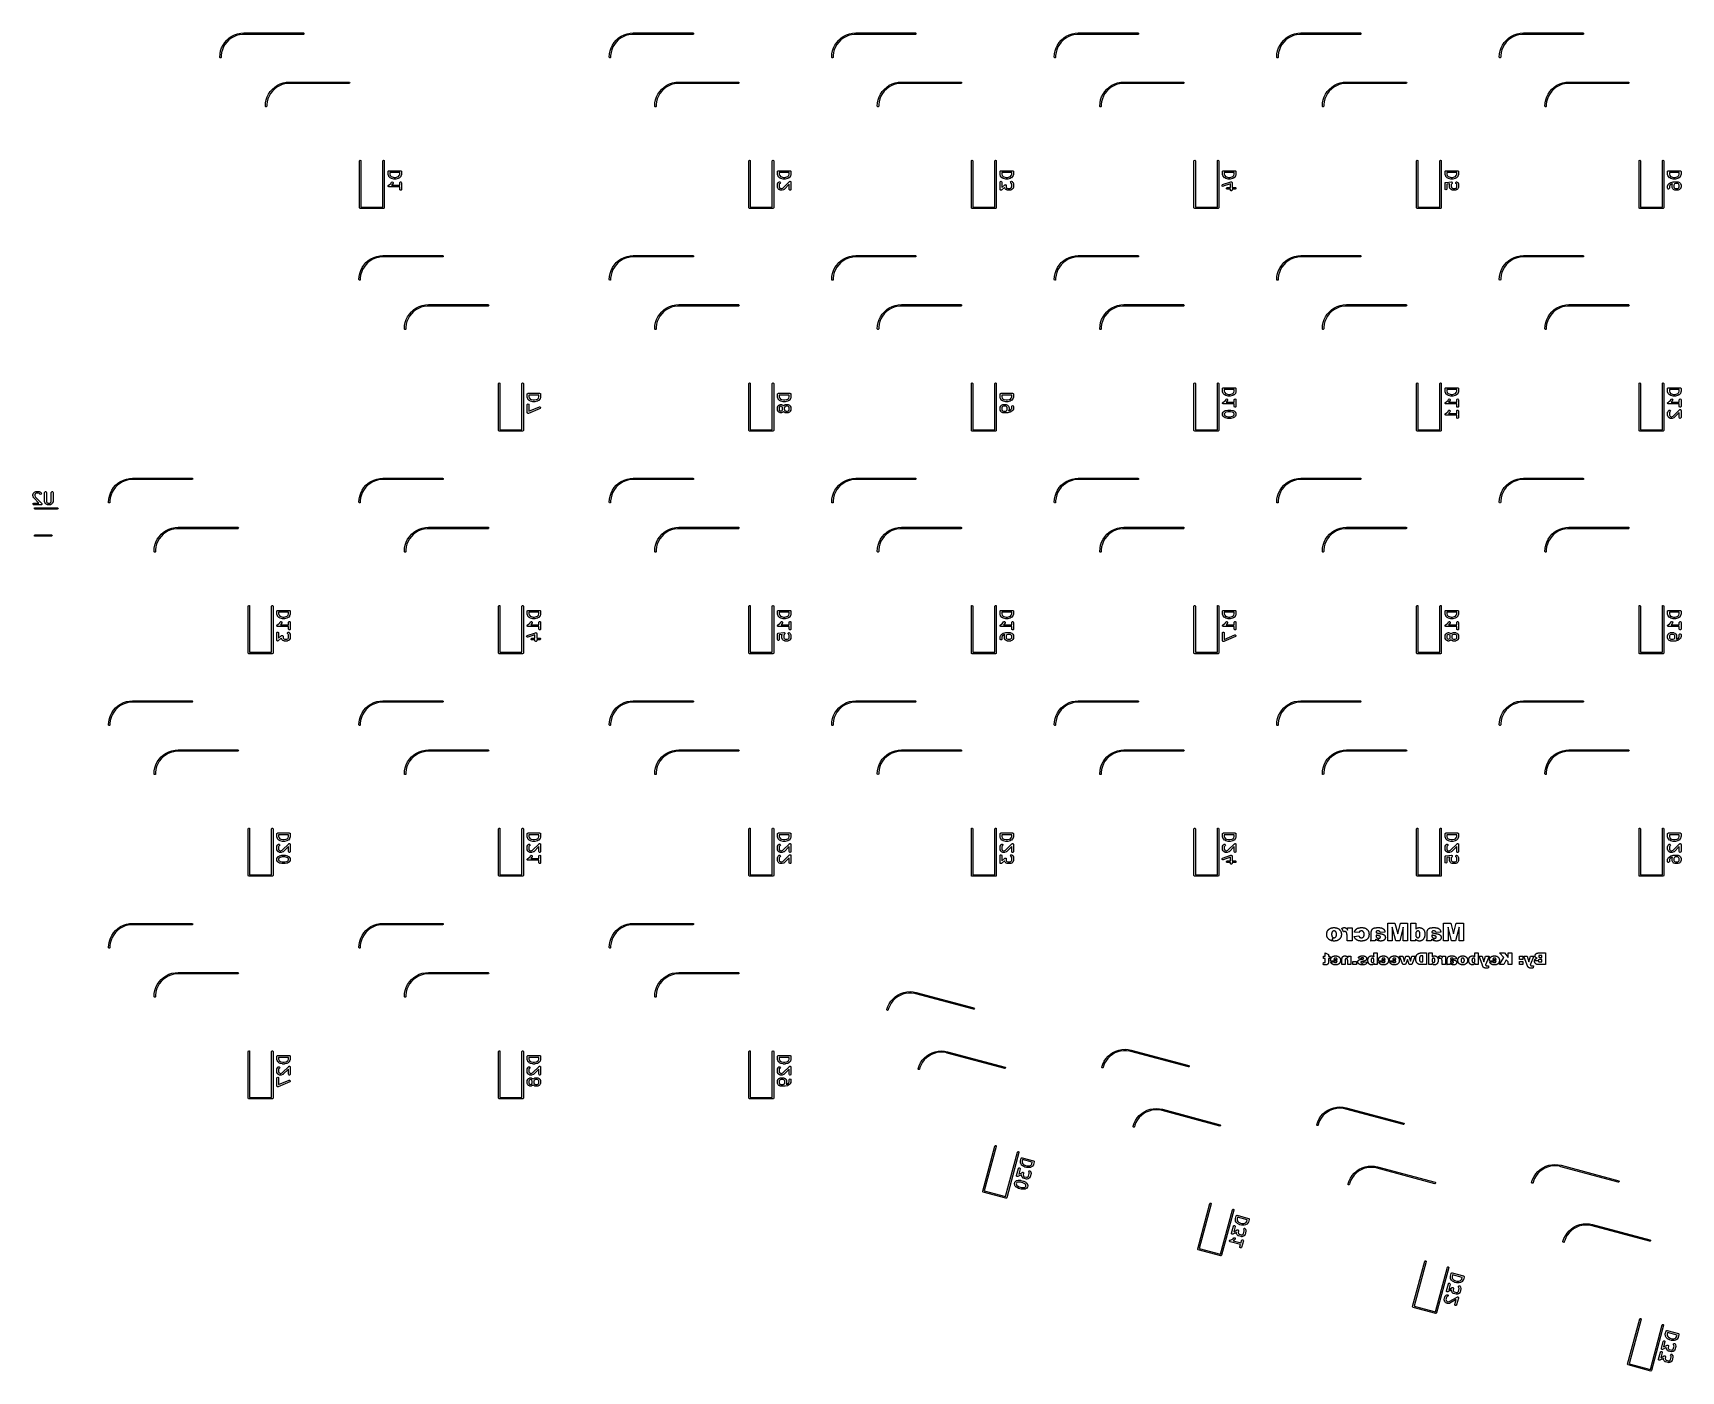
# Model space of a CAD drawing. Extents: x 54 to 195, y -146 to -31.
import ezdxf

# ---------------------------------------------------------------- set-up
doc = ezdxf.new("R2010")
doc.units = 0
doc.layers.add('BLACK', color=7, linetype='CONTINUOUS')

msp = doc.modelspace()

# ---------------------------------------------------------------- linework, layer by layer
at = {"layer": 'BLACK', "linetype": 'CONTINUOUS'}
for p, q in [((70.1102, -32.6668), (70.1968, -32.4117)), ((70.1968, -32.4117), (70.316, -32.17)), ((70.3563, -32.3401), (70.259, -32.5751)), ((70.316, -32.17), (70.4657, -31.946)), ((70.4835, -32.1199), (70.3563, -32.3401)), ((70.4657, -31.946), (70.6434, -31.7434)), ((70.6383, -31.9181), (70.4835, -32.1199)), ((70.8181, -31.7383), (70.6383, -31.9181)), ((70.6434, -31.7434), (70.846, -31.5657)), ((71.0199, -31.5835), (70.8181, -31.7383)), ((70.846, -31.5657), (71.07, -31.416)), ((71.2401, -31.4563), (71.0199, -31.5835)), ((71.07, -31.416), (71.3117, -31.2968)), ((71.4751, -31.359), (71.2401, -31.4563)), ((71.3117, -31.2968), (71.5668, -31.2102)), ((71.7207, -31.2932), (71.4751, -31.359)), ((71.5668, -31.2102), (71.8311, -31.1576)), ((71.9728, -31.26), (71.7207, -31.2932)), ((71.8311, -31.1576), (72.1, -31.14)), ((72.1, -31.26), (71.9728, -31.26)), ((72.1, -31.14), (77.2, -31.14)), ((77.2, -31.26), (72.1, -31.26)), ((77.2, -31.14), (77.2424, -31.1576)), ((77.2424, -31.2424), (77.2, -31.26)), ((77.2424, -31.1576), (77.26, -31.2)), ((77.26, -31.2), (77.2424, -31.2424)), ((103.448, -32.6668), (103.534, -32.4117)), ((103.534, -32.4117), (103.653, -32.17)), ((103.694, -32.3401), (103.597, -32.5751)), ((103.653, -32.17), (103.803, -31.946)), ((103.821, -32.1199), (103.694, -32.3401)), ((103.803, -31.946), (103.981, -31.7434)), ((103.976, -31.9181), (103.821, -32.1199)), ((104.156, -31.7383), (103.976, -31.9181)), ((103.981, -31.7434), (104.183, -31.5657)), ((104.357, -31.5835), (104.156, -31.7383)), ((104.183, -31.5657), (104.407, -31.416)), ((104.578, -31.4563), (104.357, -31.5835)), ((104.407, -31.416), (104.649, -31.2968)), ((104.813, -31.359), (104.578, -31.4563)), ((104.649, -31.2968), (104.904, -31.2102)), ((105.058, -31.2932), (104.813, -31.359)), ((104.904, -31.2102), (105.169, -31.1576)), ((105.31, -31.26), (105.058, -31.2932)), ((105.169, -31.1576), (105.438, -31.14)), ((105.438, -31.26), (105.31, -31.26)), ((105.438, -31.14), (110.537, -31.14)), ((110.537, -31.26), (105.438, -31.26)), ((110.537, -31.14), (110.58, -31.1576)), ((110.58, -31.2424), (110.537, -31.26)), ((110.58, -31.1576), (110.597, -31.2)), ((110.597, -31.2), (110.58, -31.2424)), ((122.498, -32.6668), (122.584, -32.4117)), ((122.584, -32.4117), (122.703, -32.17)), ((122.744, -32.3401), (122.647, -32.5751)), ((122.703, -32.17), (122.853, -31.946)), ((122.871, -32.1199), (122.744, -32.3401)), ((122.853, -31.946), (123.031, -31.7434)), ((123.026, -31.9181), (122.871, -32.1199)), ((123.206, -31.7383), (123.026, -31.9181)), ((123.031, -31.7434), (123.233, -31.5657)), ((123.407, -31.5835), (123.206, -31.7383)), ((123.233, -31.5657), (123.457, -31.416)), ((123.628, -31.4563), (123.407, -31.5835)), ((123.457, -31.416), (123.699, -31.2968)), ((123.863, -31.359), (123.628, -31.4563)), ((123.699, -31.2968), (123.954, -31.2102)), ((124.108, -31.2932), (123.863, -31.359)), ((123.954, -31.2102), (124.219, -31.1576)), ((124.36, -31.26), (124.108, -31.2932)), ((124.219, -31.1576), (124.487, -31.14)), ((124.487, -31.26), (124.36, -31.26)), ((124.487, -31.14), (129.588, -31.14)), ((129.588, -31.26), (124.487, -31.26)), ((129.588, -31.14), (129.63, -31.1576)), ((129.63, -31.2424), (129.588, -31.26)), ((129.63, -31.1576), (129.648, -31.2)), ((129.648, -31.2), (129.63, -31.2424)), ((141.548, -32.6668), (141.634, -32.4117)), ((141.634, -32.4117), (141.753, -32.17)), ((141.794, -32.3401), (141.697, -32.5751)), ((141.753, -32.17), (141.903, -31.946)), ((141.921, -32.1199), (141.794, -32.3401)), ((141.903, -31.946), (142.081, -31.7434)), ((142.076, -31.9181), (141.921, -32.1199)), ((142.256, -31.7383), (142.076, -31.9181)), ((142.081, -31.7434), (142.283, -31.5657)), ((142.457, -31.5835), (142.256, -31.7383)), ((142.283, -31.5657), (142.507, -31.416)), ((142.678, -31.4563), (142.457, -31.5835)), ((142.507, -31.416), (142.749, -31.2968)), ((142.913, -31.359), (142.678, -31.4563)), ((142.749, -31.2968), (143.004, -31.2102)), ((143.158, -31.2932), (142.913, -31.359)), ((143.004, -31.2102), (143.269, -31.1576)), ((143.41, -31.26), (143.158, -31.2932)), ((143.269, -31.1576), (143.537, -31.14)), ((143.537, -31.26), (143.41, -31.26)), ((143.537, -31.14), (148.637, -31.14)), ((148.637, -31.26), (143.537, -31.26)), ((148.637, -31.14), (148.68, -31.1576)), ((148.68, -31.2424), (148.637, -31.26)), ((148.68, -31.1576), (148.697, -31.2)), ((148.697, -31.2), (148.68, -31.2424)), ((160.598, -32.6668), (160.684, -32.4117)), ((160.684, -32.4117), (160.803, -32.17)), ((160.844, -32.3401), (160.747, -32.5751)), ((160.803, -32.17), (160.953, -31.946)), ((160.971, -32.1199), (160.844, -32.3401)), ((160.953, -31.946), (161.131, -31.7434)), ((161.126, -31.9181), (160.971, -32.1199)), ((161.306, -31.7383), (161.126, -31.9181)), ((161.131, -31.7434), (161.333, -31.5657)), ((161.507, -31.5835), (161.306, -31.7383)), ((161.333, -31.5657), (161.558, -31.416)), ((161.728, -31.4563), (161.507, -31.5835)), ((161.558, -31.416), (161.799, -31.2968)), ((161.963, -31.359), (161.728, -31.4563)), ((161.799, -31.2968), (162.054, -31.2102)), ((162.208, -31.2932), (161.963, -31.359)), ((162.054, -31.2102), (162.319, -31.1576)), ((162.46, -31.26), (162.208, -31.2932)), ((162.319, -31.1576), (162.588, -31.14)), ((162.588, -31.26), (162.46, -31.26)), ((162.588, -31.14), (167.688, -31.14)), ((167.688, -31.26), (162.588, -31.26)), ((167.688, -31.14), (167.73, -31.1576)), ((167.73, -31.2424), (167.688, -31.26)), ((167.73, -31.1576), (167.748, -31.2)), ((167.748, -31.2), (167.73, -31.2424)), ((179.648, -32.6668), (179.734, -32.4117)), ((179.734, -32.4117), (179.853, -32.17)), ((179.894, -32.3401), (179.797, -32.5751)), ((179.853, -32.17), (180.003, -31.946)), ((180.021, -32.1199), (179.894, -32.3401)), ((180.003, -31.946), (180.181, -31.7434)), ((180.176, -31.9181), (180.021, -32.1199)), ((180.356, -31.7383), (180.176, -31.9181)), ((180.181, -31.7434), (180.383, -31.5657)), ((180.557, -31.5835), (180.356, -31.7383)), ((180.383, -31.5657), (180.607, -31.416)), ((180.778, -31.4563), (180.557, -31.5835)), ((180.607, -31.416), (180.849, -31.2968)), ((181.013, -31.359), (180.778, -31.4563)), ((180.849, -31.2968), (181.104, -31.2102)), ((181.258, -31.2932), (181.013, -31.359)), ((181.104, -31.2102), (181.369, -31.1576)), ((181.51, -31.26), (181.258, -31.2932)), ((181.369, -31.1576), (181.637, -31.14)), ((181.637, -31.26), (181.51, -31.26)), ((181.637, -31.14), (186.737, -31.14)), ((186.737, -31.26), (181.637, -31.26)), ((186.737, -31.14), (186.78, -31.1576)), ((186.78, -31.2424), (186.737, -31.26)), ((186.78, -31.1576), (186.797, -31.2)), ((186.797, -31.2), (186.78, -31.2424)), ((70.04, -33.2), (70.0576, -32.9311)), ((70.0515, -33.2353), (70.04, -33.2)), ((70.0815, -33.2571), (70.0515, -33.2353)), ((70.0576, -32.9311), (70.1102, -32.6668)), ((70.1185, -33.2571), (70.0815, -33.2571)), ((70.1485, -33.2353), (70.1185, -33.2571)), ((70.16, -33.2), (70.1485, -33.2353)), ((70.1932, -32.8207), (70.16, -33.0728)), ((70.16, -33.0728), (70.16, -33.2)), ((70.259, -32.5751), (70.1932, -32.8207)), ((103.377, -33.2), (103.395, -32.9311)), ((103.389, -33.2353), (103.377, -33.2)), ((103.419, -33.2571), (103.389, -33.2353)), ((103.395, -32.9311), (103.448, -32.6668)), ((103.456, -33.2571), (103.419, -33.2571)), ((103.486, -33.2353), (103.456, -33.2571)), ((103.498, -33.2), (103.486, -33.2353)), ((103.531, -32.8207), (103.498, -33.0728)), ((103.498, -33.0728), (103.498, -33.2)), ((103.597, -32.5751), (103.531, -32.8207)), ((122.427, -33.2), (122.445, -32.9311)), ((122.439, -33.2353), (122.427, -33.2)), ((122.469, -33.2571), (122.439, -33.2353)), ((122.445, -32.9311), (122.498, -32.6668)), ((122.506, -33.2571), (122.469, -33.2571)), ((122.536, -33.2353), (122.506, -33.2571)), ((122.547, -33.2), (122.536, -33.2353)), ((122.581, -32.8207), (122.547, -33.0728)), ((122.547, -33.0728), (122.547, -33.2)), ((122.647, -32.5751), (122.581, -32.8207)), ((141.477, -33.2), (141.495, -32.9311)), ((141.489, -33.2353), (141.477, -33.2)), ((141.519, -33.2571), (141.489, -33.2353)), ((141.495, -32.9311), (141.548, -32.6668)), ((141.556, -33.2571), (141.519, -33.2571)), ((141.586, -33.2353), (141.556, -33.2571)), ((141.597, -33.2), (141.586, -33.2353)), ((141.631, -32.8207), (141.597, -33.0728)), ((141.597, -33.0728), (141.597, -33.2)), ((141.697, -32.5751), (141.631, -32.8207)), ((160.528, -33.2), (160.545, -32.9311)), ((160.539, -33.2353), (160.528, -33.2)), ((160.569, -33.2571), (160.539, -33.2353)), ((160.545, -32.9311), (160.598, -32.6668)), ((160.606, -33.2571), (160.569, -33.2571)), ((160.636, -33.2353), (160.606, -33.2571)), ((160.647, -33.2), (160.636, -33.2353)), ((160.681, -32.8207), (160.647, -33.0728)), ((160.647, -33.0728), (160.647, -33.2)), ((160.747, -32.5751), (160.681, -32.8207)), ((179.577, -33.2), (179.595, -32.9311)), ((179.589, -33.2353), (179.577, -33.2)), ((179.619, -33.2571), (179.589, -33.2353)), ((179.595, -32.9311), (179.648, -32.6668)), ((179.656, -33.2571), (179.619, -33.2571)), ((179.686, -33.2353), (179.656, -33.2571)), ((179.697, -33.2), (179.686, -33.2353)), ((179.731, -32.8207), (179.697, -33.0728)), ((179.697, -33.0728), (179.697, -33.2)), ((179.797, -32.5751), (179.731, -32.8207)), ((74.0102, -36.8668), (74.0968, -36.6117)), ((74.0968, -36.6117), (74.216, -36.37)), ((74.2563, -36.5401), (74.159, -36.7751)), ((74.216, -36.37), (74.3657, -36.146)), ((74.3835, -36.3199), (74.2563, -36.5401)), ((74.3657, -36.146), (74.5434, -35.9434)), ((74.5383, -36.1181), (74.3835, -36.3199)), ((74.7181, -35.9383), (74.5383, -36.1181)), ((74.5434, -35.9434), (74.746, -35.7657)), ((74.9199, -35.7835), (74.7181, -35.9383)), ((74.746, -35.7657), (74.97, -35.616)), ((75.1401, -35.6563), (74.9199, -35.7835)), ((74.97, -35.616), (75.2117, -35.4968)), ((75.3751, -35.559), (75.1401, -35.6563)), ((75.2117, -35.4968), (75.4668, -35.4102)), ((75.6207, -35.4932), (75.3751, -35.559)), ((75.4668, -35.4102), (75.7311, -35.3576)), ((75.8728, -35.46), (75.6207, -35.4932)), ((75.7311, -35.3576), (76, -35.34)), ((76, -35.46), (75.8728, -35.46)), ((76, -35.34), (81.1, -35.34)), ((81.1, -35.46), (76, -35.46)), ((81.1, -35.34), (81.1424, -35.3576)), ((81.1424, -35.4424), (81.1, -35.46)), ((81.1424, -35.3576), (81.16, -35.4)), ((81.16, -35.4), (81.1424, -35.4424)), ((107.348, -36.8668), (107.434, -36.6117)), ((107.434, -36.6117), (107.553, -36.37)), ((107.594, -36.5401), (107.497, -36.7751)), ((107.553, -36.37), (107.703, -36.146)), ((107.721, -36.3199), (107.594, -36.5401)), ((107.703, -36.146), (107.881, -35.9434)), ((107.876, -36.1181), (107.721, -36.3199)), ((108.056, -35.9383), (107.876, -36.1181)), ((107.881, -35.9434), (108.083, -35.7657)), ((108.257, -35.7835), (108.056, -35.9383)), ((108.083, -35.7657), (108.307, -35.616)), ((108.478, -35.6563), (108.257, -35.7835)), ((108.307, -35.616), (108.549, -35.4968)), ((108.713, -35.559), (108.478, -35.6563)), ((108.549, -35.4968), (108.804, -35.4102)), ((108.958, -35.4932), (108.713, -35.559)), ((108.804, -35.4102), (109.069, -35.3576)), ((109.21, -35.46), (108.958, -35.4932)), ((109.069, -35.3576), (109.337, -35.34)), ((109.337, -35.46), (109.21, -35.46)), ((109.337, -35.34), (114.438, -35.34)), ((114.438, -35.46), (109.337, -35.46)), ((114.438, -35.34), (114.48, -35.3576)), ((114.48, -35.4424), (114.438, -35.46)), ((114.48, -35.3576), (114.497, -35.4)), ((114.497, -35.4), (114.48, -35.4424)), ((126.398, -36.8668), (126.484, -36.6117)), ((126.484, -36.6117), (126.603, -36.37)), ((126.644, -36.5401), (126.547, -36.7751)), ((126.603, -36.37), (126.753, -36.146)), ((126.771, -36.3199), (126.644, -36.5401)), ((126.753, -36.146), (126.931, -35.9434)), ((126.926, -36.1181), (126.771, -36.3199)), ((127.106, -35.9383), (126.926, -36.1181)), ((126.931, -35.9434), (127.133, -35.7657)), ((127.307, -35.7835), (127.106, -35.9383)), ((127.133, -35.7657), (127.357, -35.616)), ((127.528, -35.6563), (127.307, -35.7835)), ((127.357, -35.616), (127.599, -35.4968)), ((127.763, -35.559), (127.528, -35.6563)), ((127.599, -35.4968), (127.854, -35.4102)), ((128.008, -35.4932), (127.763, -35.559)), ((127.854, -35.4102), (128.119, -35.3576)), ((128.26, -35.46), (128.008, -35.4932)), ((128.119, -35.3576), (128.387, -35.34)), ((128.387, -35.46), (128.26, -35.46)), ((128.387, -35.34), (133.487, -35.34)), ((133.487, -35.46), (128.387, -35.46)), ((133.487, -35.34), (133.53, -35.3576)), ((133.53, -35.4424), (133.487, -35.46)), ((133.53, -35.3576), (133.547, -35.4)), ((133.547, -35.4), (133.53, -35.4424)), ((145.448, -36.8668), (145.534, -36.6117)), ((145.534, -36.6117), (145.653, -36.37)), ((145.694, -36.5401), (145.597, -36.7751)), ((145.653, -36.37), (145.803, -36.146)), ((145.821, -36.3199), (145.694, -36.5401)), ((145.803, -36.146), (145.981, -35.9434)), ((145.976, -36.1181), (145.821, -36.3199)), ((146.156, -35.9383), (145.976, -36.1181)), ((145.981, -35.9434), (146.183, -35.7657)), ((146.357, -35.7835), (146.156, -35.9383)), ((146.183, -35.7657), (146.407, -35.616)), ((146.578, -35.6563), (146.357, -35.7835)), ((146.407, -35.616), (146.649, -35.4968)), ((146.813, -35.559), (146.578, -35.6563)), ((146.649, -35.4968), (146.904, -35.4102)), ((147.058, -35.4932), (146.813, -35.559)), ((146.904, -35.4102), (147.169, -35.3576)), ((147.31, -35.46), (147.058, -35.4932)), ((147.169, -35.3576), (147.438, -35.34)), ((147.438, -35.46), (147.31, -35.46)), ((147.438, -35.34), (152.537, -35.34)), ((152.537, -35.46), (147.438, -35.46)), ((152.537, -35.34), (152.58, -35.3576)), ((152.58, -35.4424), (152.537, -35.46)), ((152.58, -35.3576), (152.597, -35.4)), ((152.597, -35.4), (152.58, -35.4424)), ((164.498, -36.8668), (164.584, -36.6117)), ((164.584, -36.6117), (164.703, -36.37)), ((164.744, -36.5401), (164.647, -36.7751)), ((164.703, -36.37), (164.853, -36.146)), ((164.871, -36.3199), (164.744, -36.5401)), ((164.853, -36.146), (165.031, -35.9434)), ((165.026, -36.1181), (164.871, -36.3199)), ((165.206, -35.9383), (165.026, -36.1181)), ((165.031, -35.9434), (165.233, -35.7657)), ((165.407, -35.7835), (165.206, -35.9383)), ((165.233, -35.7657), (165.457, -35.616)), ((165.628, -35.6563), (165.407, -35.7835)), ((165.457, -35.616), (165.699, -35.4968)), ((165.863, -35.559), (165.628, -35.6563)), ((165.699, -35.4968), (165.954, -35.4102)), ((166.108, -35.4932), (165.863, -35.559)), ((165.954, -35.4102), (166.219, -35.3576)), ((166.36, -35.46), (166.108, -35.4932)), ((166.219, -35.3576), (166.487, -35.34)), ((166.487, -35.46), (166.36, -35.46)), ((166.487, -35.34), (171.588, -35.34)), ((171.588, -35.46), (166.487, -35.46)), ((171.588, -35.34), (171.63, -35.3576)), ((171.63, -35.4424), (171.588, -35.46)), ((171.63, -35.3576), (171.647, -35.4)), ((171.647, -35.4), (171.63, -35.4424)), ((183.548, -36.8668), (183.634, -36.6117)), ((183.634, -36.6117), (183.753, -36.37)), ((183.794, -36.5401), (183.697, -36.7751)), ((183.753, -36.37), (183.903, -36.146)), ((183.921, -36.3199), (183.794, -36.5401)), ((183.903, -36.146), (184.081, -35.9434)), ((184.076, -36.1181), (183.921, -36.3199)), ((184.256, -35.9383), (184.076, -36.1181)), ((184.081, -35.9434), (184.283, -35.7657)), ((184.457, -35.7835), (184.256, -35.9383)), ((184.283, -35.7657), (184.507, -35.616)), ((184.678, -35.6563), (184.457, -35.7835)), ((184.507, -35.616), (184.749, -35.4968)), ((184.913, -35.559), (184.678, -35.6563)), ((184.749, -35.4968), (185.004, -35.4102)), ((185.158, -35.4932), (184.913, -35.559)), ((185.004, -35.4102), (185.269, -35.3576)), ((185.41, -35.46), (185.158, -35.4932)), ((185.269, -35.3576), (185.537, -35.34)), ((185.537, -35.46), (185.41, -35.46)), ((185.537, -35.34), (190.637, -35.34)), ((190.637, -35.46), (185.537, -35.46)), ((190.637, -35.34), (190.68, -35.3576)), ((190.68, -35.4424), (190.637, -35.46)), ((190.68, -35.3576), (190.697, -35.4)), ((190.697, -35.4), (190.68, -35.4424)), ((73.94, -37.4), (73.9576, -37.1311)), ((73.9515, -37.4353), (73.94, -37.4)), ((73.9815, -37.4571), (73.9515, -37.4353)), ((73.9576, -37.1311), (74.0102, -36.8668)), ((74.0185, -37.4571), (73.9815, -37.4571)), ((74.0485, -37.4353), (74.0185, -37.4571)), ((74.06, -37.4), (74.0485, -37.4353)), ((74.0932, -37.0207), (74.06, -37.2728)), ((74.06, -37.2728), (74.06, -37.4)), ((74.159, -36.7751), (74.0932, -37.0207)), ((107.277, -37.4), (107.295, -37.1311)), ((107.289, -37.4353), (107.277, -37.4)), ((107.319, -37.4571), (107.289, -37.4353)), ((107.295, -37.1311), (107.348, -36.8668)), ((107.356, -37.4571), (107.319, -37.4571)), ((107.386, -37.4353), (107.356, -37.4571)), ((107.397, -37.4), (107.386, -37.4353)), ((107.431, -37.0207), (107.397, -37.2728)), ((107.397, -37.2728), (107.397, -37.4)), ((107.497, -36.7751), (107.431, -37.0207)), ((126.328, -37.4), (126.345, -37.1311)), ((126.339, -37.4353), (126.328, -37.4)), ((126.369, -37.4571), (126.339, -37.4353)), ((126.345, -37.1311), (126.398, -36.8668)), ((126.406, -37.4571), (126.369, -37.4571)), ((126.436, -37.4353), (126.406, -37.4571)), ((126.447, -37.4), (126.436, -37.4353)), ((126.481, -37.0207), (126.447, -37.2728)), ((126.447, -37.2728), (126.447, -37.4)), ((126.547, -36.7751), (126.481, -37.0207)), ((145.377, -37.4), (145.395, -37.1311)), ((145.389, -37.4353), (145.377, -37.4)), ((145.419, -37.4571), (145.389, -37.4353)), ((145.395, -37.1311), (145.448, -36.8668)), ((145.456, -37.4571), (145.419, -37.4571)), ((145.486, -37.4353), (145.456, -37.4571)), ((145.498, -37.4), (145.486, -37.4353)), ((145.531, -37.0207), (145.498, -37.2728)), ((145.498, -37.2728), (145.498, -37.4)), ((145.597, -36.7751), (145.531, -37.0207)), ((164.427, -37.4), (164.445, -37.1311)), ((164.439, -37.4353), (164.427, -37.4)), ((164.469, -37.4571), (164.439, -37.4353)), ((164.445, -37.1311), (164.498, -36.8668)), ((164.506, -37.4571), (164.469, -37.4571)), ((164.536, -37.4353), (164.506, -37.4571)), ((164.547, -37.4), (164.536, -37.4353)), ((164.581, -37.0207), (164.547, -37.2728)), ((164.547, -37.2728), (164.547, -37.4)), ((164.647, -36.7751), (164.581, -37.0207)), ((183.477, -37.4), (183.495, -37.1311)), ((183.489, -37.4353), (183.477, -37.4)), ((183.519, -37.4571), (183.489, -37.4353)), ((183.495, -37.1311), (183.548, -36.8668)), ((183.556, -37.4571), (183.519, -37.4571)), ((183.586, -37.4353), (183.556, -37.4571)), ((183.597, -37.4), (183.586, -37.4353)), ((183.631, -37.0207), (183.597, -37.2728)), ((183.597, -37.2728), (183.597, -37.4)), ((183.697, -36.7751), (183.631, -37.0207)), ((82, -42.09), (82.0176, -42.0476)), ((82, -46.1), (82, -42.09)), ((82.0176, -42.0476), (82.06, -42.03)), ((82.06, -42.03), (82.1024, -42.0476)), ((82.1024, -42.0476), (82.12, -42.09)), ((82.12, -42.09), (82.12, -46.04)), ((84, -42.09), (84.0176, -42.0476)), ((84, -46.04), (84, -42.09)), ((84.0176, -42.0476), (84.06, -42.03)), ((84.06, -42.03), (84.1024, -42.0476)), ((84.1024, -42.0476), (84.12, -42.09)), ((84.12, -42.09), (84.12, -46.1)), ((115.337, -42.09), (115.355, -42.0476)), ((115.337, -46.1), (115.337, -42.09)), ((115.355, -42.0476), (115.397, -42.03)), ((115.397, -42.03), (115.44, -42.0476)), ((115.44, -42.0476), (115.457, -42.09)), ((115.457, -42.09), (115.457, -46.04)), ((117.337, -42.09), (117.355, -42.0476)), ((117.337, -46.04), (117.337, -42.09)), ((117.355, -42.0476), (117.397, -42.03)), ((117.397, -42.03), (117.44, -42.0476)), ((117.44, -42.0476), (117.457, -42.09)), ((117.457, -42.09), (117.457, -46.1)), ((134.387, -42.09), (134.405, -42.0476)), ((134.387, -46.1), (134.387, -42.09)), ((134.405, -42.0476), (134.447, -42.03)), ((134.447, -42.03), (134.49, -42.0476)), ((134.49, -42.0476), (134.507, -42.09)), ((134.507, -42.09), (134.507, -46.04)), ((136.387, -42.09), (136.405, -42.0476)), ((136.387, -46.04), (136.387, -42.09)), ((136.405, -42.0476), (136.447, -42.03)), ((136.447, -42.03), (136.49, -42.0476)), ((136.49, -42.0476), (136.507, -42.09)), ((136.507, -42.09), (136.507, -46.1)), ((153.438, -42.09), (153.455, -42.0476)), ((153.438, -46.1), (153.438, -42.09)), ((153.455, -42.0476), (153.498, -42.03)), ((153.498, -42.03), (153.54, -42.0476)), ((153.54, -42.0476), (153.558, -42.09)), ((153.558, -42.09), (153.558, -46.04)), ((155.438, -42.09), (155.455, -42.0476)), ((155.438, -46.04), (155.438, -42.09)), ((155.455, -42.0476), (155.498, -42.03)), ((155.498, -42.03), (155.54, -42.0476)), ((155.54, -42.0476), (155.558, -42.09)), ((155.558, -42.09), (155.558, -46.1)), ((172.487, -42.09), (172.505, -42.0476)), ((172.487, -46.1), (172.487, -42.09)), ((172.505, -42.0476), (172.547, -42.03)), ((172.547, -42.03), (172.59, -42.0476)), ((172.59, -42.0476), (172.607, -42.09)), ((172.607, -42.09), (172.607, -46.04)), ((174.487, -42.09), (174.505, -42.0476)), ((174.487, -46.04), (174.487, -42.09)), ((174.505, -42.0476), (174.547, -42.03)), ((174.547, -42.03), (174.59, -42.0476)), ((174.59, -42.0476), (174.607, -42.09)), ((174.607, -42.09), (174.607, -46.1)), ((191.537, -42.09), (191.555, -42.0476)), ((191.537, -46.1), (191.537, -42.09)), ((191.555, -42.0476), (191.597, -42.03)), ((191.597, -42.03), (191.64, -42.0476)), ((191.64, -42.0476), (191.657, -42.09)), ((191.657, -42.09), (191.657, -46.04)), ((193.537, -42.09), (193.555, -42.0476)), ((193.537, -46.04), (193.537, -42.09)), ((193.555, -42.0476), (193.597, -42.03)), ((193.597, -42.03), (193.64, -42.0476)), ((193.64, -42.0476), (193.657, -42.09)), ((193.657, -42.09), (193.657, -46.1)), ((84.4476, -43.0019), (84.4493, -42.9922)), ((84.4476, -43.24), (84.4476, -43.0019)), ((84.4482, -43.2415), (84.4476, -43.24)), ((84.4515, -43.2637), (84.4482, -43.2415)), ((84.4488, -42.9889), (84.4504, -42.986)), ((84.4493, -42.9922), (84.4488, -42.9889)), ((84.4504, -42.986), (84.4521, -42.9763)), ((84.4991, -43.4066), (84.4515, -43.2637)), ((84.4521, -42.9763), (84.4647, -42.9613)), ((84.4647, -42.9613), (84.4744, -42.9445)), ((84.4744, -42.9445), (84.4808, -42.9421)), ((84.4808, -42.9421), (84.4851, -42.937)), ((84.4851, -42.937), (84.5043, -42.9336)), ((84.5019, -43.4101), (84.4991, -43.4066)), ((84.5023, -43.4146), (84.5019, -43.4101)), ((84.5172, -43.4359), (84.5023, -43.4146)), ((84.5043, -42.9336), (84.5226, -42.9269)), ((84.6124, -43.5311), (84.5172, -43.4359)), ((84.5226, -42.9269), (85.5226, -42.9269)), ((85.4476, -43.0769), (84.5976, -43.0769)), ((84.5976, -43.0769), (84.5976, -43.2278)), ((84.5976, -43.2278), (84.6358, -43.3423)), ((84.6139, -43.5318), (84.6124, -43.5311)), ((84.6319, -43.5452), (84.6139, -43.5318)), ((84.7272, -43.5928), (84.6319, -43.5452)), ((84.6358, -43.3423), (84.7099, -43.4165)), ((84.7099, -43.4165), (84.7869, -43.4549)), ((84.7307, -43.5932), (84.7272, -43.5928)), ((84.7425, -43.5985), (84.7307, -43.5932)), ((84.933, -43.6461), (84.7425, -43.5985)), ((84.7869, -43.4549), (84.9604, -43.4983)), ((84.9364, -43.6457), (84.933, -43.6461)), ((84.9512, -43.6483), (84.9364, -43.6457)), ((85.094, -43.6483), (84.9512, -43.6483)), ((84.9604, -43.4983), (85.0848, -43.4983)), ((85.0848, -43.4983), (85.2583, -43.4549)), ((85.0973, -43.6471), (85.094, -43.6483)), ((85.1122, -43.6461), (85.0973, -43.6471)), ((85.3027, -43.5985), (85.1122, -43.6461)), ((85.2583, -43.4549), (85.3353, -43.4165)), ((85.3057, -43.5965), (85.3027, -43.5985)), ((85.3181, -43.5928), (85.3057, -43.5965)), ((85.4133, -43.5452), (85.3181, -43.5928)), ((85.3353, -43.4165), (85.4094, -43.3423)), ((85.4094, -43.3423), (85.4476, -43.2278)), ((85.4144, -43.544), (85.4133, -43.5452)), ((85.4328, -43.5311), (85.4144, -43.544)), ((85.528, -43.4359), (85.4328, -43.5311)), ((85.4476, -43.2278), (85.4476, -43.0769)), ((85.5226, -42.9269), (85.5324, -42.9286)), ((85.5299, -43.4318), (85.528, -43.4359)), ((85.5337, -43.4295), (85.5299, -43.4318)), ((85.5324, -42.9286), (85.5356, -42.928)), ((85.5462, -43.4066), (85.5337, -43.4295)), ((85.5356, -42.928), (85.5385, -42.9297)), ((85.5385, -42.9297), (85.5483, -42.9314)), ((85.5938, -43.2637), (85.5462, -43.4066)), ((85.5483, -42.9314), (85.5632, -42.944)), ((85.5632, -42.944), (85.5801, -42.9537)), ((85.5801, -42.9537), (85.5824, -42.9601)), ((85.5824, -42.9601), (85.5876, -42.9644)), ((85.5876, -42.9644), (85.591, -42.9836)), ((85.591, -42.9836), (85.5976, -43.0019)), ((85.5976, -43.24), (85.5937, -43.2621)), ((85.5937, -43.2621), (85.5938, -43.2637)), ((85.5976, -43.0019), (85.5976, -43.24)), ((117.785, -43.0019), (117.787, -42.9922)), ((117.785, -43.24), (117.785, -43.0019)), ((117.786, -43.2415), (117.785, -43.24)), ((117.786, -42.9889), (117.788, -42.986)), ((117.787, -42.9922), (117.786, -42.9889)), ((117.789, -43.2637), (117.786, -43.2415)), ((117.788, -42.986), (117.79, -42.9763)), ((117.837, -43.4066), (117.789, -43.2637)), ((117.79, -42.9763), (117.802, -42.9613)), ((117.802, -42.9613), (117.812, -42.9445)), ((117.812, -42.9445), (117.818, -42.9421)), ((117.818, -42.9421), (117.823, -42.937)), ((117.823, -42.937), (117.842, -42.9336)), ((117.839, -43.4101), (117.837, -43.4066)), ((117.84, -43.4146), (117.839, -43.4101)), ((117.855, -43.4359), (117.84, -43.4146)), ((117.842, -42.9336), (117.86, -42.9269)), ((117.95, -43.5311), (117.855, -43.4359)), ((117.86, -42.9269), (118.86, -42.9269)), ((118.785, -43.0769), (117.935, -43.0769)), ((117.935, -43.0769), (117.935, -43.2278)), ((117.935, -43.2278), (117.973, -43.3423)), ((117.951, -43.5318), (117.95, -43.5311)), ((117.969, -43.5452), (117.951, -43.5318)), ((118.065, -43.5928), (117.969, -43.5452)), ((117.973, -43.3423), (118.047, -43.4165)), ((118.047, -43.4165), (118.124, -43.4549)), ((118.068, -43.5932), (118.065, -43.5928)), ((118.08, -43.5985), (118.068, -43.5932)), ((118.27, -43.6461), (118.08, -43.5985)), ((118.124, -43.4549), (118.298, -43.4983)), ((118.274, -43.6457), (118.27, -43.6461)), ((118.289, -43.6483), (118.274, -43.6457)), ((118.432, -43.6483), (118.289, -43.6483)), ((118.298, -43.4983), (118.422, -43.4983)), ((118.422, -43.4983), (118.596, -43.4549)), ((118.435, -43.6471), (118.432, -43.6483)), ((118.45, -43.6461), (118.435, -43.6471)), ((118.64, -43.5985), (118.45, -43.6461)), ((118.596, -43.4549), (118.673, -43.4165)), ((118.643, -43.5965), (118.64, -43.5985)), ((118.656, -43.5928), (118.643, -43.5965)), ((118.751, -43.5452), (118.656, -43.5928)), ((118.673, -43.4165), (118.747, -43.3423)), ((118.747, -43.3423), (118.785, -43.2278)), ((118.752, -43.544), (118.751, -43.5452)), ((118.77, -43.5311), (118.752, -43.544)), ((118.866, -43.4359), (118.77, -43.5311)), ((118.785, -43.2278), (118.785, -43.0769)), ((118.86, -42.9269), (118.87, -42.9286)), ((118.867, -43.4318), (118.866, -43.4359)), ((118.871, -43.4295), (118.867, -43.4318)), ((118.87, -42.9286), (118.873, -42.928)), ((118.884, -43.4066), (118.871, -43.4295)), ((118.873, -42.928), (118.876, -42.9297)), ((118.876, -42.9297), (118.886, -42.9314)), ((118.931, -43.2637), (118.884, -43.4066)), ((118.886, -42.9314), (118.901, -42.944)), ((118.901, -42.944), (118.918, -42.9537)), ((118.918, -42.9537), (118.92, -42.9601)), ((118.92, -42.9601), (118.925, -42.9644)), ((118.925, -42.9644), (118.928, -42.9836)), ((118.928, -42.9836), (118.935, -43.0019)), ((118.935, -43.24), (118.931, -43.2621)), ((118.931, -43.2621), (118.931, -43.2637)), ((118.935, -43.0019), (118.935, -43.24)), ((136.835, -43.0019), (136.837, -42.9922)), ((136.835, -43.24), (136.835, -43.0019)), ((136.836, -43.2415), (136.835, -43.24)), ((136.836, -42.9889), (136.838, -42.986)), ((136.837, -42.9922), (136.836, -42.9889)), ((136.839, -43.2637), (136.836, -43.2415)), ((136.838, -42.986), (136.84, -42.9763)), ((136.887, -43.4066), (136.839, -43.2637)), ((136.84, -42.9763), (136.852, -42.9613)), ((136.852, -42.9613), (136.862, -42.9445)), ((136.862, -42.9445), (136.868, -42.9421)), ((136.868, -42.9421), (136.873, -42.937)), ((136.873, -42.937), (136.892, -42.9336)), ((136.889, -43.4101), (136.887, -43.4066)), ((136.89, -43.4146), (136.889, -43.4101)), ((136.905, -43.4359), (136.89, -43.4146)), ((136.892, -42.9336), (136.91, -42.9269)), ((137, -43.5311), (136.905, -43.4359)), ((136.91, -42.9269), (137.91, -42.9269)), ((137.835, -43.0769), (136.985, -43.0769)), ((136.985, -43.0769), (136.985, -43.2278)), ((136.985, -43.2278), (137.023, -43.3423)), ((137.001, -43.5318), (137, -43.5311)), ((137.019, -43.5452), (137.001, -43.5318)), ((137.115, -43.5928), (137.019, -43.5452)), ((137.023, -43.3423), (137.097, -43.4165)), ((137.097, -43.4165), (137.174, -43.4549)), ((137.118, -43.5932), (137.115, -43.5928)), ((137.13, -43.5985), (137.118, -43.5932)), ((137.32, -43.6461), (137.13, -43.5985)), ((137.174, -43.4549), (137.348, -43.4983)), ((137.324, -43.6457), (137.32, -43.6461)), ((137.339, -43.6483), (137.324, -43.6457)), ((137.482, -43.6483), (137.339, -43.6483)), ((137.348, -43.4983), (137.472, -43.4983)), ((137.472, -43.4983), (137.646, -43.4549)), ((137.485, -43.6471), (137.482, -43.6483)), ((137.5, -43.6461), (137.485, -43.6471)), ((137.69, -43.5985), (137.5, -43.6461)), ((137.646, -43.4549), (137.723, -43.4165)), ((137.693, -43.5965), (137.69, -43.5985)), ((137.706, -43.5928), (137.693, -43.5965)), ((137.801, -43.5452), (137.706, -43.5928)), ((137.723, -43.4165), (137.797, -43.3423)), ((137.797, -43.3423), (137.835, -43.2278)), ((137.802, -43.544), (137.801, -43.5452)), ((137.82, -43.5311), (137.802, -43.544)), ((137.916, -43.4359), (137.82, -43.5311)), ((137.835, -43.2278), (137.835, -43.0769)), ((137.91, -42.9269), (137.92, -42.9286)), ((137.917, -43.4318), (137.916, -43.4359)), ((137.921, -43.4295), (137.917, -43.4318)), ((137.92, -42.9286), (137.923, -42.928)), ((137.934, -43.4066), (137.921, -43.4295)), ((137.923, -42.928), (137.926, -42.9297)), ((137.926, -42.9297), (137.936, -42.9314)), ((137.981, -43.2637), (137.934, -43.4066)), ((137.936, -42.9314), (137.951, -42.944)), ((137.951, -42.944), (137.968, -42.9537)), ((137.968, -42.9537), (137.97, -42.9601)), ((137.97, -42.9601), (137.975, -42.9644)), ((137.975, -42.9644), (137.978, -42.9836)), ((137.978, -42.9836), (137.985, -43.0019)), ((137.985, -43.24), (137.981, -43.2621)), ((137.981, -43.2621), (137.981, -43.2637)), ((137.985, -43.0019), (137.985, -43.24)), ((155.885, -43.0019), (155.887, -42.9922)), ((155.885, -43.24), (155.885, -43.0019)), ((155.886, -43.2415), (155.885, -43.24)), ((155.886, -42.9889), (155.888, -42.986)), ((155.887, -42.9922), (155.886, -42.9889)), ((155.889, -43.2637), (155.886, -43.2415)), ((155.888, -42.986), (155.89, -42.9763)), ((155.937, -43.4066), (155.889, -43.2637)), ((155.89, -42.9763), (155.902, -42.9613)), ((155.902, -42.9613), (155.912, -42.9445)), ((155.912, -42.9445), (155.918, -42.9421)), ((155.918, -42.9421), (155.923, -42.937)), ((155.923, -42.937), (155.942, -42.9336)), ((155.939, -43.4101), (155.937, -43.4066)), ((155.94, -43.4146), (155.939, -43.4101)), ((155.955, -43.4359), (155.94, -43.4146)), ((155.942, -42.9336), (155.96, -42.9269)), ((156.05, -43.5311), (155.955, -43.4359)), ((155.96, -42.9269), (156.96, -42.9269)), ((156.885, -43.0769), (156.035, -43.0769)), ((156.035, -43.0769), (156.035, -43.2278)), ((156.035, -43.2278), (156.073, -43.3423)), ((156.051, -43.5318), (156.05, -43.5311)), ((156.069, -43.5452), (156.051, -43.5318)), ((156.165, -43.5928), (156.069, -43.5452)), ((156.073, -43.3423), (156.147, -43.4165)), ((156.147, -43.4165), (156.224, -43.4549)), ((156.168, -43.5932), (156.165, -43.5928)), ((156.18, -43.5985), (156.168, -43.5932)), ((156.37, -43.6461), (156.18, -43.5985)), ((156.224, -43.4549), (156.398, -43.4983)), ((156.374, -43.6457), (156.37, -43.6461)), ((156.389, -43.6483), (156.374, -43.6457)), ((156.532, -43.6483), (156.389, -43.6483)), ((156.398, -43.4983), (156.522, -43.4983)), ((156.522, -43.4983), (156.696, -43.4549)), ((156.535, -43.6471), (156.532, -43.6483)), ((156.55, -43.6461), (156.535, -43.6471)), ((156.74, -43.5985), (156.55, -43.6461)), ((156.696, -43.4549), (156.773, -43.4165)), ((156.743, -43.5965), (156.74, -43.5985)), ((156.756, -43.5928), (156.743, -43.5965)), ((156.851, -43.5452), (156.756, -43.5928)), ((156.773, -43.4165), (156.847, -43.3423)), ((156.847, -43.3423), (156.885, -43.2278)), ((156.852, -43.544), (156.851, -43.5452)), ((156.87, -43.5311), (156.852, -43.544)), ((156.966, -43.4359), (156.87, -43.5311)), ((156.885, -43.2278), (156.885, -43.0769)), ((156.96, -42.9269), (156.97, -42.9286)), ((156.967, -43.4318), (156.966, -43.4359)), ((156.971, -43.4295), (156.967, -43.4318)), ((156.97, -42.9286), (156.973, -42.928)), ((156.984, -43.4066), (156.971, -43.4295)), ((156.973, -42.928), (156.976, -42.9297)), ((156.976, -42.9297), (156.986, -42.9314)), ((157.031, -43.2637), (156.984, -43.4066)), ((156.986, -42.9314), (157.001, -42.944)), ((157.001, -42.944), (157.018, -42.9537)), ((157.018, -42.9537), (157.02, -42.9601)), ((157.02, -42.9601), (157.025, -42.9644)), ((157.025, -42.9644), (157.028, -42.9836)), ((157.028, -42.9836), (157.035, -43.0019)), ((157.035, -43.24), (157.031, -43.2621)), ((157.031, -43.2621), (157.031, -43.2637)), ((157.035, -43.0019), (157.035, -43.24)), ((174.935, -43.0019), (174.937, -42.9922)), ((174.935, -43.24), (174.935, -43.0019)), ((174.936, -43.2415), (174.935, -43.24)), ((174.936, -42.9889), (174.938, -42.986)), ((174.937, -42.9922), (174.936, -42.9889)), ((174.939, -43.2637), (174.936, -43.2415)), ((174.938, -42.986), (174.94, -42.9763)), ((174.987, -43.4066), (174.939, -43.2637)), ((174.94, -42.9763), (174.952, -42.9613)), ((174.952, -42.9613), (174.962, -42.9445)), ((174.962, -42.9445), (174.968, -42.9421)), ((174.968, -42.9421), (174.973, -42.937)), ((174.973, -42.937), (174.992, -42.9336)), ((174.989, -43.4101), (174.987, -43.4066)), ((174.99, -43.4146), (174.989, -43.4101)), ((175.005, -43.4359), (174.99, -43.4146)), ((174.992, -42.9336), (175.01, -42.9269)), ((175.1, -43.5311), (175.005, -43.4359)), ((175.01, -42.9269), (176.01, -42.9269)), ((175.935, -43.0769), (175.085, -43.0769)), ((175.085, -43.0769), (175.085, -43.2278)), ((175.085, -43.2278), (175.123, -43.3423)), ((175.101, -43.5318), (175.1, -43.5311)), ((175.119, -43.5452), (175.101, -43.5318)), ((175.215, -43.5928), (175.119, -43.5452)), ((175.123, -43.3423), (175.197, -43.4165)), ((175.197, -43.4165), (175.274, -43.4549)), ((175.218, -43.5932), (175.215, -43.5928)), ((175.23, -43.5985), (175.218, -43.5932)), ((175.421, -43.6461), (175.23, -43.5985)), ((175.274, -43.4549), (175.448, -43.4983)), ((175.424, -43.6457), (175.421, -43.6461)), ((175.439, -43.6483), (175.424, -43.6457)), ((175.582, -43.6483), (175.439, -43.6483)), ((175.448, -43.4983), (175.572, -43.4983)), ((175.572, -43.4983), (175.746, -43.4549)), ((175.585, -43.6471), (175.582, -43.6483)), ((175.6, -43.6461), (175.585, -43.6471)), ((175.79, -43.5985), (175.6, -43.6461)), ((175.746, -43.4549), (175.823, -43.4165)), ((175.793, -43.5965), (175.79, -43.5985)), ((175.806, -43.5928), (175.793, -43.5965)), ((175.901, -43.5452), (175.806, -43.5928)), ((175.823, -43.4165), (175.897, -43.3423)), ((175.897, -43.3423), (175.935, -43.2278)), ((175.902, -43.544), (175.901, -43.5452)), ((175.92, -43.5311), (175.902, -43.544)), ((176.016, -43.4359), (175.92, -43.5311)), ((175.935, -43.2278), (175.935, -43.0769)), ((176.01, -42.9269), (176.02, -42.9286)), ((176.017, -43.4318), (176.016, -43.4359)), ((176.021, -43.4295), (176.017, -43.4318)), ((176.02, -42.9286), (176.023, -42.928)), ((176.034, -43.4066), (176.021, -43.4295)), ((176.023, -42.928), (176.026, -42.9297)), ((176.026, -42.9297), (176.036, -42.9314)), ((176.081, -43.2637), (176.034, -43.4066)), ((176.036, -42.9314), (176.051, -42.944)), ((176.051, -42.944), (176.068, -42.9537)), ((176.068, -42.9537), (176.07, -42.9601)), ((176.07, -42.9601), (176.075, -42.9644)), ((176.075, -42.9644), (176.078, -42.9836)), ((176.078, -42.9836), (176.085, -43.0019)), ((176.085, -43.24), (176.081, -43.2621)), ((176.081, -43.2621), (176.081, -43.2637)), ((176.085, -43.0019), (176.085, -43.24)), ((193.985, -43.0019), (193.987, -42.9922)), ((193.985, -43.24), (193.985, -43.0019)), ((193.986, -43.2415), (193.985, -43.24)), ((193.986, -42.9889), (193.988, -42.986)), ((193.987, -42.9922), (193.986, -42.9889)), ((193.989, -43.2637), (193.986, -43.2415)), ((193.988, -42.986), (193.99, -42.9763)), ((194.037, -43.4066), (193.989, -43.2637)), ((193.99, -42.9763), (194.002, -42.9613)), ((194.002, -42.9613), (194.012, -42.9445)), ((194.012, -42.9445), (194.018, -42.9421)), ((194.018, -42.9421), (194.023, -42.937)), ((194.023, -42.937), (194.042, -42.9336)), ((194.039, -43.4101), (194.037, -43.4066)), ((194.04, -43.4146), (194.039, -43.4101)), ((194.055, -43.4359), (194.04, -43.4146)), ((194.042, -42.9336), (194.06, -42.9269)), ((194.15, -43.5311), (194.055, -43.4359)), ((194.06, -42.9269), (195.06, -42.9269)), ((194.985, -43.0769), (194.135, -43.0769)), ((194.135, -43.0769), (194.135, -43.2278)), ((194.135, -43.2278), (194.173, -43.3423)), ((194.151, -43.5318), (194.15, -43.5311)), ((194.169, -43.5452), (194.151, -43.5318)), ((194.265, -43.5928), (194.169, -43.5452)), ((194.173, -43.3423), (194.247, -43.4165)), ((194.247, -43.4165), (194.324, -43.4549)), ((194.268, -43.5932), (194.265, -43.5928)), ((194.28, -43.5985), (194.268, -43.5932)), ((194.47, -43.6461), (194.28, -43.5985)), ((194.324, -43.4549), (194.498, -43.4983)), ((194.474, -43.6457), (194.47, -43.6461)), ((194.489, -43.6483), (194.474, -43.6457)), ((194.632, -43.6483), (194.489, -43.6483)), ((194.498, -43.4983), (194.622, -43.4983)), ((194.622, -43.4983), (194.796, -43.4549)), ((194.635, -43.6471), (194.632, -43.6483)), ((194.65, -43.6461), (194.635, -43.6471)), ((194.84, -43.5985), (194.65, -43.6461)), ((194.796, -43.4549), (194.873, -43.4165)), ((194.843, -43.5965), (194.84, -43.5985)), ((194.856, -43.5928), (194.843, -43.5965)), ((194.951, -43.5452), (194.856, -43.5928)), ((194.873, -43.4165), (194.947, -43.3423)), ((194.947, -43.3423), (194.985, -43.2278)), ((194.952, -43.544), (194.951, -43.5452)), ((194.97, -43.5311), (194.952, -43.544)), ((195.066, -43.4359), (194.97, -43.5311)), ((194.985, -43.2278), (194.985, -43.0769)), ((195.06, -42.9269), (195.07, -42.9286)), ((195.067, -43.4318), (195.066, -43.4359)), ((195.071, -43.4295), (195.067, -43.4318)), ((195.07, -42.9286), (195.073, -42.928)), ((195.084, -43.4066), (195.071, -43.4295)), ((195.073, -42.928), (195.076, -42.9297)), ((195.076, -42.9297), (195.086, -42.9314)), ((195.131, -43.2637), (195.084, -43.4066)), ((195.086, -42.9314), (195.101, -42.944)), ((195.101, -42.944), (195.118, -42.9537)), ((195.118, -42.9537), (195.12, -42.9601)), ((195.12, -42.9601), (195.125, -42.9644)), ((195.125, -42.9644), (195.128, -42.9836)), ((195.128, -42.9836), (195.135, -43.0019)), ((195.135, -43.24), (195.131, -43.2621)), ((195.131, -43.2621), (195.131, -43.2637)), ((195.135, -43.0019), (195.135, -43.24)), ((84.4488, -44.227), (84.4509, -44.2232)), ((84.4525, -44.2484), (84.4488, -44.227)), ((84.4506, -44.2189), (84.4635, -44.2014)), ((84.4509, -44.2232), (84.4506, -44.2189)), ((84.4539, -44.2701), (84.4525, -44.2484)), ((84.4569, -44.2733), (84.4539, -44.2701)), ((84.4577, -44.2775), (84.4569, -44.2733)), ((84.4743, -44.2915), (84.4577, -44.2775)), ((84.4635, -44.2014), (84.4744, -44.1825)), ((84.4894, -44.3072), (84.4743, -44.2915)), ((84.4744, -44.1825), (84.4785, -44.1811)), ((84.4785, -44.1811), (84.481, -44.1776)), ((84.481, -44.1776), (84.6177, -44.0865)), ((84.4937, -44.3077), (84.4894, -44.3072)), ((84.497, -44.3105), (84.4937, -44.3077)), ((84.5226, -44.315), (84.497, -44.3105)), ((85.4476, -44.315), (84.5226, -44.315)), ((84.6177, -44.0865), (84.6991, -44.0051)), ((84.6991, -44.0051), (84.7413, -43.9207)), ((84.7413, -43.9207), (84.7568, -43.8998)), ((84.8137, -44.1026), (84.7513, -44.165)), ((84.7513, -44.165), (85.4476, -44.165)), ((84.7568, -43.8998), (84.8038, -43.8794)), ((84.8038, -43.8794), (84.853, -43.894)), ((84.8144, -44.1011), (84.8137, -44.1026)), ((84.8278, -44.0831), (84.8144, -44.1011)), ((84.8754, -43.9878), (84.8278, -44.0831)), ((84.853, -43.894), (84.8813, -43.9369)), ((84.8813, -43.9369), (84.8754, -43.9878)), ((85.4476, -43.9543), (85.4521, -43.9286)), ((85.4476, -44.165), (85.4476, -43.9543)), ((85.4476, -44.5257), (85.4476, -44.315)), ((85.4652, -44.5739), (85.4476, -44.5257)), ((85.4521, -43.9286), (85.4851, -43.8893)), ((85.5096, -44.5996), (85.4652, -44.5739)), ((85.4851, -43.8893), (85.5356, -43.8804)), ((85.5601, -44.5907), (85.5096, -44.5996)), ((85.5356, -43.8804), (85.5801, -43.9061)), ((85.5931, -44.5514), (85.5601, -44.5907)), ((85.5801, -43.9061), (85.5976, -43.9543)), ((85.5976, -44.5257), (85.5931, -44.5514)), ((85.5976, -43.9543), (85.5976, -44.5257)), ((117.785, -44.0971), (117.79, -44.0715)), ((117.785, -44.3352), (117.785, -44.0971)), ((117.787, -44.3395), (117.785, -44.3352)), ((117.786, -44.3438), (117.787, -44.3395)), ((117.793, -44.3688), (117.786, -44.3438)), ((117.79, -44.0715), (117.793, -44.0681)), ((117.793, -44.0636), (117.841, -43.9684)), ((117.793, -44.0681), (117.793, -44.0636)), ((117.841, -44.464), (117.793, -44.3688)), ((117.841, -43.9684), (117.854, -43.9504)), ((117.842, -44.4651), (117.841, -44.464)), ((117.855, -44.4835), (117.842, -44.4651)), ((117.854, -43.9504), (117.855, -43.9489)), ((117.855, -43.9489), (117.902, -43.9013)), ((117.902, -44.5311), (117.855, -44.4835)), ((117.902, -43.9013), (117.924, -43.8863)), ((117.904, -44.5318), (117.902, -44.5311)), ((117.922, -44.5452), (117.904, -44.5318)), ((118.017, -44.5928), (117.922, -44.5452)), ((117.924, -43.8863), (117.975, -43.8818)), ((117.969, -44.0463), (117.935, -44.1148)), ((117.935, -44.1148), (117.935, -44.3175)), ((117.935, -44.3175), (117.969, -44.386)), ((118.008, -44.0073), (117.969, -44.0463)), ((117.969, -44.386), (118, -44.4165)), ((117.975, -43.8818), (118.017, -43.9113)), ((118, -44.4165), (118.068, -44.4507)), ((118.03, -43.9608), (118.008, -44.0073)), ((118.017, -43.9113), (118.03, -43.9608)), ((118.022, -44.5933), (118.017, -44.5928)), ((118.025, -44.5962), (118.022, -44.5933)), ((118.051, -44.6007), (118.025, -44.5962)), ((118.146, -44.6007), (118.051, -44.6007)), ((118.068, -44.4507), (118.134, -44.4507)), ((118.134, -44.4507), (118.248, -44.4125)), ((118.147, -44.6002), (118.146, -44.6007)), ((118.17, -44.5969), (118.147, -44.6002)), ((118.312, -44.5492), (118.17, -44.5969)), ((118.248, -44.4125), (118.807, -43.8536)), ((118.316, -44.5465), (118.312, -44.5492)), ((118.32, -44.5461), (118.316, -44.5465)), ((118.342, -44.5311), (118.32, -44.5461)), ((118.785, -44.0877), (118.342, -44.5311)), ((118.785, -44.5257), (118.785, -44.0877)), ((118.803, -44.5739), (118.785, -44.5257)), ((118.847, -44.5996), (118.803, -44.5739)), ((118.807, -43.8536), (118.82, -43.8442)), ((118.82, -43.8442), (118.823, -43.8417)), ((118.823, -43.8417), (118.825, -43.8414)), ((118.825, -43.8414), (118.828, -43.8387)), ((118.828, -43.8387), (118.851, -43.8367)), ((118.898, -44.5907), (118.847, -44.5996)), ((118.851, -43.8367), (118.873, -43.8328)), ((118.873, -43.8328), (118.876, -43.8345)), ((118.876, -43.8345), (118.88, -43.8342)), ((118.88, -43.8342), (118.898, -43.8472)), ((118.898, -43.8472), (118.918, -43.8585)), ((118.931, -44.5514), (118.898, -44.5907)), ((118.918, -43.8585), (118.919, -43.8617)), ((118.919, -43.8617), (118.922, -43.8636)), ((118.922, -43.8636), (118.927, -43.8855)), ((118.927, -43.8855), (118.935, -43.9067)), ((118.935, -44.5257), (118.931, -44.5514)), ((118.935, -43.9067), (118.935, -44.5257)), ((136.835, -43.9067), (136.84, -43.881)), ((136.835, -44.5257), (136.835, -43.9067)), ((136.842, -44.5447), (136.835, -44.5257)), ((136.84, -43.881), (136.873, -43.8417)), ((136.846, -44.5645), (136.842, -44.5447)), ((136.851, -44.5683), (136.846, -44.5645)), ((136.853, -44.5739), (136.851, -44.5683)), ((136.87, -44.584), (136.853, -44.5739)), ((136.886, -44.5967), (136.87, -44.584)), ((136.873, -43.8417), (136.923, -43.8328)), ((136.892, -44.5966), (136.886, -44.5967)), ((136.897, -44.5996), (136.892, -44.5966)), ((136.917, -44.5961), (136.897, -44.5996)), ((136.937, -44.5956), (136.917, -44.5961)), ((136.923, -43.8328), (136.968, -43.8585)), ((136.945, -44.5912), (136.937, -44.5956)), ((136.948, -44.5907), (136.945, -44.5912)), ((136.95, -44.588), (136.948, -44.5907)), ((136.96, -44.5822), (136.95, -44.588)), ((137.22, -44.3545), (136.96, -44.5822)), ((136.968, -43.8585), (136.985, -43.9067)), ((136.985, -43.9067), (136.985, -44.3604)), ((136.985, -44.3604), (137.242, -44.1359)), ((137.224, -44.3688), (137.22, -44.3545)), ((137.272, -44.464), (137.224, -44.3688)), ((137.242, -44.1359), (137.251, -44.1301)), ((137.251, -44.1301), (137.254, -44.1274)), ((137.254, -44.1274), (137.257, -44.1269)), ((137.257, -44.1269), (137.264, -44.1225)), ((137.264, -44.1225), (137.284, -44.122)), ((137.273, -44.4651), (137.272, -44.464)), ((137.286, -44.4835), (137.273, -44.4651)), ((137.284, -44.122), (137.304, -44.1185)), ((137.333, -44.5311), (137.286, -44.4835)), ((137.304, -44.1185), (137.309, -44.1215)), ((137.309, -44.1215), (137.315, -44.1214)), ((137.315, -44.1214), (137.331, -44.1341)), ((137.331, -44.1341), (137.349, -44.1442)), ((137.335, -44.5318), (137.333, -44.5311)), ((137.353, -44.5452), (137.335, -44.5318)), ((137.349, -44.1442), (137.351, -44.1498)), ((137.351, -44.1498), (137.355, -44.1535)), ((137.448, -44.5928), (137.353, -44.5452)), ((137.355, -44.1535), (137.359, -44.1734)), ((137.359, -44.1734), (137.366, -44.1924)), ((137.366, -44.1924), (137.366, -44.3175)), ((137.366, -44.3175), (137.4, -44.386)), ((137.4, -44.386), (137.431, -44.4165)), ((137.431, -44.4165), (137.499, -44.4507)), ((137.452, -44.5933), (137.448, -44.5928)), ((137.456, -44.5962), (137.452, -44.5933)), ((137.482, -44.6007), (137.456, -44.5962)), ((137.72, -44.6007), (137.482, -44.6007)), ((137.499, -44.4507), (137.702, -44.4507)), ((137.702, -44.4507), (137.77, -44.4165)), ((137.724, -44.5992), (137.72, -44.6007)), ((137.728, -44.6002), (137.724, -44.5992)), ((137.753, -44.5928), (137.728, -44.6002)), ((137.742, -43.8873), (137.772, -43.8452)), ((137.747, -43.9384), (137.742, -43.8873)), ((137.762, -43.9597), (137.747, -43.9384)), ((137.848, -44.5452), (137.753, -44.5928)), ((137.801, -43.9987), (137.762, -43.9597)), ((137.77, -44.4165), (137.801, -44.386)), ((137.772, -43.8452), (137.821, -43.832)), ((137.835, -44.0672), (137.801, -43.9987)), ((137.801, -44.386), (137.835, -44.3175)), ((137.821, -43.832), (137.868, -43.8536)), ((137.835, -44.3175), (137.835, -44.0672)), ((137.85, -44.544), (137.848, -44.5452)), ((137.868, -44.5311), (137.85, -44.544)), ((137.868, -43.8536), (137.916, -43.9013)), ((137.916, -44.4835), (137.868, -44.5311)), ((137.916, -43.9013), (137.928, -43.9196)), ((137.93, -44.464), (137.916, -44.482)), ((137.916, -44.482), (137.916, -44.4835)), ((137.928, -43.9196), (137.93, -43.9207)), ((137.93, -43.9207), (137.977, -44.016)), ((137.977, -44.3688), (137.93, -44.464)), ((137.977, -44.016), (137.985, -44.0409)), ((137.978, -44.3643), (137.977, -44.3688)), ((137.981, -44.3609), (137.978, -44.3643)), ((137.985, -44.3352), (137.981, -44.3609)), ((137.985, -44.0409), (137.984, -44.0453)), ((137.984, -44.0453), (137.985, -44.0495)), ((137.985, -44.0495), (137.985, -44.3352)), ((155.838, -44.2034), (155.849, -44.1531)), ((155.863, -44.2485), (155.838, -44.2034)), ((155.849, -44.1531), (155.889, -44.1212)), ((155.91, -44.2674), (155.863, -44.2485)), ((155.889, -44.1212), (156.603, -43.8831)), ((155.936, -44.2635), (155.91, -44.2674)), ((156.552, -44.0583), (155.936, -44.2635)), ((156.22, -44.4175), (156.245, -44.373)), ((156.228, -44.468), (156.22, -44.4175)), ((156.268, -44.501), (156.228, -44.468)), ((156.245, -44.373), (156.293, -44.3555)), ((156.293, -44.5055), (156.268, -44.501)), ((156.293, -44.3555), (156.552, -44.3555)), ((156.552, -44.5055), (156.293, -44.5055)), ((156.552, -44.3555), (156.552, -44.0583)), ((156.552, -44.5733), (156.552, -44.5055)), ((156.569, -44.6215), (156.552, -44.5733)), ((156.614, -44.6472), (156.569, -44.6215)), ((156.603, -43.8831), (156.629, -43.8793)), ((156.664, -44.6383), (156.614, -44.6472)), ((156.629, -43.8793), (156.634, -43.8814)), ((156.634, -43.8814), (156.64, -43.8804)), ((156.64, -43.8804), (156.658, -43.8907)), ((156.658, -43.8907), (156.677, -43.8982)), ((156.697, -44.599), (156.664, -44.6383)), ((156.677, -43.8982), (156.679, -43.9032)), ((156.679, -43.9032), (156.684, -43.9061)), ((156.684, -43.9061), (156.691, -43.9253)), ((156.691, -43.9253), (156.701, -43.9433)), ((156.702, -44.5733), (156.697, -44.599)), ((156.701, -43.9433), (156.7, -43.9489)), ((156.7, -43.9489), (156.702, -43.9543)), ((156.702, -43.9543), (156.702, -44.3555)), ((156.702, -44.3555), (156.96, -44.3555)), ((156.96, -44.5055), (156.702, -44.5055)), ((156.702, -44.5055), (156.702, -44.5733)), ((156.96, -44.3555), (156.986, -44.36)), ((157.008, -44.4879), (156.96, -44.5055)), ((156.986, -44.36), (157.025, -44.393)), ((157.034, -44.4435), (157.008, -44.4879)), ((157.025, -44.393), (157.034, -44.4435)), ((174.935, -43.9963), (174.937, -43.9935)), ((174.936, -43.998), (174.935, -43.9963)), ((174.935, -44.0019), (174.936, -43.998)), ((174.935, -44.4781), (174.935, -44.0019)), ((174.953, -44.5263), (174.935, -44.4781)), ((174.937, -43.9935), (174.94, -43.9763)), ((174.94, -43.9763), (174.95, -43.9641)), ((174.95, -43.9641), (174.956, -43.9495)), ((174.997, -44.552), (174.953, -44.5263)), ((174.956, -43.9495), (174.966, -43.945)), ((174.966, -43.945), (174.973, -43.937)), ((174.973, -43.937), (174.988, -43.9342)), ((174.988, -43.9342), (175.003, -43.9273)), ((175.048, -44.543), (174.997, -44.552)), ((175.003, -43.9273), (175.479, -43.8797)), ((175.081, -44.5037), (175.048, -44.543)), ((175.085, -44.4781), (175.081, -44.5037)), ((175.333, -44.045), (175.085, -44.0698)), ((175.085, -44.0698), (175.085, -44.4781)), ((175.316, -44.0971), (175.321, -44.0715)), ((175.316, -44.3352), (175.316, -44.0971)), ((175.318, -44.3395), (175.316, -44.3352)), ((175.317, -44.3438), (175.318, -44.3395)), ((175.324, -44.3688), (175.317, -44.3438)), ((175.321, -44.0715), (175.323, -44.0681)), ((175.323, -44.0681), (175.324, -44.0636)), ((175.324, -44.0636), (175.333, -44.045)), ((175.372, -44.464), (175.324, -44.3688)), ((175.373, -44.4651), (175.372, -44.464)), ((175.386, -44.4835), (175.373, -44.4651)), ((175.433, -44.5311), (175.386, -44.4835)), ((175.435, -44.5318), (175.433, -44.5311)), ((175.453, -44.5452), (175.435, -44.5318)), ((175.548, -44.5928), (175.453, -44.5452)), ((175.5, -44.0463), (175.466, -44.1148)), ((175.466, -44.1148), (175.466, -44.3175)), ((175.466, -44.3175), (175.5, -44.386)), ((175.479, -43.8797), (175.505, -43.8816)), ((175.539, -44.0073), (175.5, -44.0463)), ((175.5, -44.386), (175.531, -44.4165)), ((175.505, -43.8816), (175.505, -43.8819)), ((175.505, -43.8819), (175.506, -43.8818)), ((175.506, -43.8818), (175.526, -43.8963)), ((175.526, -43.8963), (175.547, -43.9105)), ((175.531, -44.4165), (175.599, -44.4507)), ((175.54, -44.0069), (175.539, -44.0073)), ((175.55, -43.9836), (175.54, -44.0067)), ((175.54, -44.0067), (175.54, -44.0069)), ((175.547, -43.9105), (175.547, -43.911)), ((175.547, -43.911), (175.548, -43.9113)), ((175.548, -43.9113), (175.554, -43.9356)), ((175.552, -44.5933), (175.548, -44.5928)), ((175.561, -43.9608), (175.55, -43.9836)), ((175.556, -44.5962), (175.552, -44.5933)), ((175.554, -43.9356), (175.561, -43.9599)), ((175.582, -44.6007), (175.556, -44.5962)), ((175.561, -43.9599), (175.561, -43.9603)), ((175.561, -43.9603), (175.561, -43.9608)), ((175.82, -44.6007), (175.582, -44.6007)), ((175.599, -44.4507), (175.802, -44.4507)), ((175.802, -44.4507), (175.87, -44.4165)), ((175.824, -44.5992), (175.82, -44.6007)), ((175.828, -44.6002), (175.824, -44.5992)), ((175.853, -44.5928), (175.828, -44.6002)), ((175.842, -43.9349), (175.872, -43.8928)), ((175.847, -43.986), (175.842, -43.9349)), ((175.862, -44.0073), (175.847, -43.986)), ((175.948, -44.5452), (175.853, -44.5928)), ((175.901, -44.0463), (175.862, -44.0073)), ((175.87, -44.4165), (175.901, -44.386)), ((175.872, -43.8928), (175.921, -43.8796)), ((175.935, -44.1148), (175.901, -44.0463)), ((175.901, -44.386), (175.935, -44.3175)), ((175.921, -43.8796), (175.968, -43.9013)), ((175.935, -44.3175), (175.935, -44.1148)), ((175.95, -44.544), (175.948, -44.5452)), ((175.968, -44.5311), (175.95, -44.544)), ((175.968, -43.9013), (176.016, -43.9489)), ((176.016, -44.4835), (175.968, -44.5311)), ((176.016, -43.9489), (176.028, -43.9672)), ((176.03, -44.464), (176.016, -44.482)), ((176.016, -44.482), (176.016, -44.4835)), ((176.028, -43.9672), (176.03, -43.9684)), ((176.03, -43.9684), (176.077, -44.0636)), ((176.077, -44.3688), (176.03, -44.464)), ((176.077, -44.0636), (176.085, -44.0886)), ((176.078, -44.3643), (176.077, -44.3688)), ((176.081, -44.3609), (176.078, -44.3643)), ((176.085, -44.3352), (176.081, -44.3609)), ((176.085, -44.0886), (176.084, -44.0929)), ((176.084, -44.0929), (176.085, -44.0971)), ((176.085, -44.0971), (176.085, -44.3352)), ((193.985, -44.24), (193.99, -44.2143)), ((193.985, -44.4305), (193.985, -44.24)), ((194.003, -44.4787), (193.985, -44.4305)), ((193.99, -44.2143), (193.993, -44.2109)), ((193.993, -44.2065), (194.041, -44.1112)), ((193.993, -44.2109), (193.993, -44.2065)), ((194.047, -44.5043), (194.003, -44.4787)), ((194.041, -44.1112), (194.054, -44.0932)), ((194.098, -44.4954), (194.047, -44.5043)), ((194.054, -44.0932), (194.055, -44.0917)), ((194.055, -44.0917), (194.102, -44.0441)), ((194.131, -44.4561), (194.098, -44.4954)), ((194.102, -44.0441), (194.112, -44.0376)), ((194.112, -44.0376), (194.114, -44.0347)), ((194.114, -44.0347), (194.257, -43.9395)), ((194.135, -44.4305), (194.131, -44.4561)), ((194.169, -44.1892), (194.135, -44.2577)), ((194.135, -44.2577), (194.135, -44.4305)), ((194.203, -44.1554), (194.169, -44.1892)), ((194.329, -44.0715), (194.203, -44.1554)), ((194.257, -43.9395), (194.28, -43.9294)), ((194.28, -43.9291), (194.47, -43.8815)), ((194.28, -43.9294), (194.28, -43.9291)), ((194.403, -44.053), (194.329, -44.0715)), ((194.366, -44.1448), (194.371, -44.1191)), ((194.366, -44.3352), (194.366, -44.1448)), ((194.368, -44.3395), (194.366, -44.3352)), ((194.367, -44.3438), (194.368, -44.3395)), ((194.374, -44.3688), (194.367, -44.3438)), ((194.371, -44.1191), (194.373, -44.1157)), ((194.373, -44.1157), (194.374, -44.1112)), ((194.374, -44.1112), (194.403, -44.053)), ((194.422, -44.464), (194.374, -44.3688)), ((194.423, -44.4651), (194.422, -44.464)), ((194.436, -44.4835), (194.423, -44.4651)), ((194.483, -44.5311), (194.436, -44.4835)), ((194.47, -43.8815), (194.485, -43.8805)), ((194.485, -44.5318), (194.483, -44.5311)), ((194.485, -43.8805), (194.489, -43.8793)), ((194.503, -44.5452), (194.485, -44.5318)), ((194.489, -43.8793), (194.87, -43.8793)), ((194.598, -44.5928), (194.503, -44.5452)), ((194.55, -44.094), (194.516, -44.1625)), ((194.516, -44.1625), (194.516, -44.3175)), ((194.516, -44.3175), (194.55, -44.386)), ((194.581, -44.0635), (194.55, -44.094)), ((194.55, -44.386), (194.581, -44.4165)), ((194.649, -44.0293), (194.581, -44.0635)), ((194.581, -44.4165), (194.649, -44.4507)), ((194.602, -44.5933), (194.598, -44.5928)), ((194.606, -44.5962), (194.602, -44.5933)), ((194.632, -44.6007), (194.606, -44.5962)), ((194.87, -44.6007), (194.632, -44.6007)), ((194.852, -44.0293), (194.649, -44.0293)), ((194.649, -44.4507), (194.852, -44.4507)), ((194.92, -44.0635), (194.852, -44.0293)), ((194.852, -44.4507), (194.92, -44.4165)), ((194.87, -43.8793), (194.895, -43.8838)), ((194.874, -44.5992), (194.87, -44.6007)), ((194.878, -44.6002), (194.874, -44.5992)), ((194.903, -44.5928), (194.878, -44.6002)), ((194.895, -43.8838), (194.899, -43.8867)), ((194.899, -43.8867), (194.903, -43.8872)), ((194.903, -43.8872), (194.998, -43.9348)), ((194.998, -44.5452), (194.903, -44.5928)), ((194.951, -44.094), (194.92, -44.0635)), ((194.92, -44.4165), (194.951, -44.386)), ((194.985, -44.1625), (194.951, -44.094)), ((194.951, -44.386), (194.985, -44.3175)), ((194.985, -44.3175), (194.985, -44.1625)), ((194.998, -43.9348), (195.016, -43.9482)), ((195, -44.544), (194.998, -44.5452)), ((195.018, -44.5311), (195, -44.544)), ((195.016, -43.9482), (195.018, -43.9489)), ((195.018, -43.9489), (195.066, -43.9965)), ((195.066, -44.4835), (195.018, -44.5311)), ((195.066, -43.9965), (195.078, -44.0149)), ((195.08, -44.464), (195.066, -44.482)), ((195.066, -44.482), (195.066, -44.4835)), ((195.078, -44.0149), (195.08, -44.016)), ((195.08, -44.016), (195.127, -44.1112)), ((195.127, -44.3688), (195.08, -44.464)), ((195.127, -44.1112), (195.135, -44.1362)), ((195.128, -44.3643), (195.127, -44.3688)), ((195.131, -44.3609), (195.128, -44.3643)), ((195.135, -44.3352), (195.131, -44.3609)), ((195.135, -44.1362), (195.134, -44.1405)), ((195.134, -44.1405), (195.135, -44.1448)), ((195.135, -44.1448), (195.135, -44.3352)), ((82.0176, -46.1424), (82, -46.1)), ((82.06, -46.16), (82.0176, -46.1424)), ((84.06, -46.16), (82.06, -46.16)), ((82.12, -46.04), (84, -46.04)), ((84.1024, -46.1424), (84.06, -46.16)), ((84.12, -46.1), (84.1024, -46.1424)), ((115.355, -46.1424), (115.337, -46.1)), ((115.397, -46.16), (115.355, -46.1424)), ((117.397, -46.16), (115.397, -46.16)), ((115.457, -46.04), (117.337, -46.04)), ((117.44, -46.1424), (117.397, -46.16)), ((117.457, -46.1), (117.44, -46.1424)), ((134.405, -46.1424), (134.387, -46.1)), ((134.447, -46.16), (134.405, -46.1424)), ((136.447, -46.16), (134.447, -46.16)), ((134.507, -46.04), (136.387, -46.04)), ((136.49, -46.1424), (136.447, -46.16)), ((136.507, -46.1), (136.49, -46.1424)), ((153.455, -46.1424), (153.438, -46.1)), ((153.498, -46.16), (153.455, -46.1424)), ((155.498, -46.16), (153.498, -46.16)), ((153.558, -46.04), (155.438, -46.04)), ((155.54, -46.1424), (155.498, -46.16)), ((155.558, -46.1), (155.54, -46.1424)), ((172.505, -46.1424), (172.487, -46.1)), ((172.547, -46.16), (172.505, -46.1424)), ((174.547, -46.16), (172.547, -46.16)), ((172.607, -46.04), (174.487, -46.04)), ((174.59, -46.1424), (174.547, -46.16)), ((174.607, -46.1), (174.59, -46.1424)), ((191.555, -46.1424), (191.537, -46.1)), ((191.597, -46.16), (191.555, -46.1424)), ((193.597, -46.16), (191.597, -46.16)), ((191.657, -46.04), (193.537, -46.04)), ((193.64, -46.1424), (193.597, -46.16)), ((193.657, -46.1), (193.64, -46.1424)), ((82.7244, -50.7883), (82.5446, -50.9681)), ((82.5496, -50.7934), (82.7522, -50.6157)), ((82.9261, -50.6335), (82.7244, -50.7883)), ((82.7522, -50.6157), (82.9763, -50.466)), ((83.1464, -50.5064), (82.9261, -50.6335)), ((82.9763, -50.466), (83.2179, -50.3468)), ((83.3813, -50.409), (83.1464, -50.5064)), ((83.2179, -50.3468), (83.4731, -50.2602)), ((83.627, -50.3432), (83.3813, -50.409)), ((83.4731, -50.2602), (83.7374, -50.2077)), ((83.8791, -50.31), (83.627, -50.3432)), ((83.7374, -50.2077), (84.0061, -50.1901)), ((84.0062, -50.31), (83.8791, -50.31)), ((84.0061, -50.1901), (84.0062, -50.19)), ((84.0062, -50.19), (89.1063, -50.19)), ((89.1063, -50.31), (84.0062, -50.31)), ((84.0062, -50.31), (84.0062, -50.31)), ((84.0062, -50.31), (84.0062, -50.31)), ((84.0062, -50.31), (84.0062, -50.31)), ((89.1063, -50.19), (89.1487, -50.2076)), ((89.1487, -50.2924), (89.1063, -50.31)), ((89.1487, -50.2076), (89.1662, -50.25)), ((89.1662, -50.25), (89.1487, -50.2924)), ((104.156, -50.7883), (103.976, -50.9681)), ((103.981, -50.7934), (104.183, -50.6157)), ((104.357, -50.6335), (104.156, -50.7883)), ((104.183, -50.6157), (104.407, -50.466)), ((104.578, -50.5063), (104.357, -50.6335)), ((104.407, -50.466), (104.649, -50.3468)), ((104.813, -50.409), (104.578, -50.5063)), ((104.649, -50.3468), (104.904, -50.2602)), ((105.058, -50.3432), (104.813, -50.409)), ((104.904, -50.2602), (105.169, -50.2076)), ((105.31, -50.31), (105.058, -50.3432)), ((105.169, -50.2076), (105.438, -50.19)), ((105.438, -50.31), (105.31, -50.31)), ((105.438, -50.19), (110.537, -50.19)), ((110.537, -50.31), (105.438, -50.31)), ((110.537, -50.19), (110.58, -50.2076)), ((110.58, -50.2924), (110.537, -50.31)), ((110.58, -50.2076), (110.597, -50.25)), ((110.597, -50.25), (110.58, -50.2924)), ((123.206, -50.7883), (123.026, -50.9681)), ((123.031, -50.7934), (123.233, -50.6157)), ((123.407, -50.6335), (123.206, -50.7883)), ((123.233, -50.6157), (123.457, -50.466)), ((123.628, -50.5063), (123.407, -50.6335)), ((123.457, -50.466), (123.699, -50.3468)), ((123.863, -50.409), (123.628, -50.5063)), ((123.699, -50.3468), (123.954, -50.2602)), ((124.108, -50.3432), (123.863, -50.409)), ((123.954, -50.2602), (124.219, -50.2076)), ((124.36, -50.31), (124.108, -50.3432)), ((124.219, -50.2076), (124.487, -50.19)), ((124.487, -50.31), (124.36, -50.31)), ((124.487, -50.19), (129.588, -50.19)), ((129.588, -50.31), (124.487, -50.31)), ((129.588, -50.19), (129.63, -50.2076)), ((129.63, -50.2924), (129.588, -50.31)), ((129.63, -50.2076), (129.648, -50.25)), ((129.648, -50.25), (129.63, -50.2924)), ((142.256, -50.7883), (142.076, -50.9681)), ((142.081, -50.7934), (142.283, -50.6157)), ((142.457, -50.6335), (142.256, -50.7883)), ((142.283, -50.6157), (142.507, -50.466)), ((142.678, -50.5063), (142.457, -50.6335)), ((142.507, -50.466), (142.749, -50.3468)), ((142.913, -50.409), (142.678, -50.5063)), ((142.749, -50.3468), (143.004, -50.2602)), ((143.158, -50.3432), (142.913, -50.409)), ((143.004, -50.2602), (143.269, -50.2076)), ((143.41, -50.31), (143.158, -50.3432)), ((143.269, -50.2076), (143.537, -50.19)), ((143.537, -50.31), (143.41, -50.31)), ((143.537, -50.19), (148.637, -50.19)), ((148.637, -50.31), (143.537, -50.31)), ((148.637, -50.19), (148.68, -50.2076)), ((148.68, -50.2924), (148.637, -50.31)), ((148.68, -50.2076), (148.697, -50.25)), ((148.697, -50.25), (148.68, -50.2924)), ((161.306, -50.7883), (161.126, -50.9681)), ((161.131, -50.7934), (161.333, -50.6157)), ((161.507, -50.6335), (161.306, -50.7883)), ((161.333, -50.6157), (161.558, -50.466)), ((161.728, -50.5063), (161.507, -50.6335)), ((161.558, -50.466), (161.799, -50.3468)), ((161.963, -50.409), (161.728, -50.5063)), ((161.799, -50.3468), (162.054, -50.2602)), ((162.208, -50.3432), (161.963, -50.409)), ((162.054, -50.2602), (162.319, -50.2076)), ((162.46, -50.31), (162.208, -50.3432)), ((162.319, -50.2076), (162.588, -50.19)), ((162.588, -50.31), (162.46, -50.31)), ((162.588, -50.19), (167.688, -50.19)), ((167.688, -50.31), (162.588, -50.31)), ((167.688, -50.19), (167.73, -50.2076)), ((167.73, -50.2924), (167.688, -50.31)), ((167.73, -50.2076), (167.748, -50.25)), ((167.748, -50.25), (167.73, -50.2924)), ((180.356, -50.7883), (180.176, -50.9681)), ((180.181, -50.7934), (180.383, -50.6157)), ((180.557, -50.6335), (180.356, -50.7883)), ((180.383, -50.6157), (180.607, -50.466)), ((180.778, -50.5063), (180.557, -50.6335)), ((180.607, -50.466), (180.849, -50.3468)), ((181.013, -50.409), (180.778, -50.5063)), ((180.849, -50.3468), (181.104, -50.2602)), ((181.258, -50.3432), (181.013, -50.409)), ((181.104, -50.2602), (181.369, -50.2076)), ((181.51, -50.31), (181.258, -50.3432)), ((181.369, -50.2076), (181.637, -50.19)), ((181.637, -50.31), (181.51, -50.31)), ((181.637, -50.19), (186.737, -50.19)), ((186.737, -50.31), (181.637, -50.31)), ((186.737, -50.19), (186.78, -50.2076)), ((186.78, -50.2924), (186.737, -50.31)), ((186.78, -50.2076), (186.797, -50.25)), ((186.797, -50.25), (186.78, -50.2924)), ((81.9462, -52.25), (81.9639, -51.9811)), ((81.9639, -51.9811), (82.0164, -51.7168)), ((82.0164, -51.7168), (82.1031, -51.4617)), ((82.0663, -52.1228), (82.0662, -52.25)), ((82.0994, -51.8707), (82.0663, -52.1228)), ((82.1653, -51.6251), (82.0994, -51.8707)), ((82.1031, -51.4617), (82.2222, -51.22)), ((82.2626, -51.3901), (82.1653, -51.6251)), ((82.2222, -51.22), (82.3719, -50.996)), ((82.3897, -51.1699), (82.2626, -51.3901)), ((82.3719, -50.996), (82.5496, -50.7934)), ((82.5446, -50.9681), (82.3897, -51.1699)), ((103.377, -52.25), (103.395, -51.9811)), ((103.395, -51.9811), (103.448, -51.7168)), ((103.448, -51.7168), (103.534, -51.4617)), ((103.531, -51.8707), (103.498, -52.1228)), ((103.498, -52.1228), (103.498, -52.25)), ((103.597, -51.6251), (103.531, -51.8707)), ((103.534, -51.4617), (103.653, -51.22)), ((103.694, -51.3901), (103.597, -51.6251)), ((103.653, -51.22), (103.803, -50.996)), ((103.821, -51.1699), (103.694, -51.3901)), ((103.803, -50.996), (103.981, -50.7934)), ((103.976, -50.9681), (103.821, -51.1699)), ((122.427, -52.25), (122.445, -51.9811)), ((122.445, -51.9811), (122.498, -51.7168)), ((122.498, -51.7168), (122.584, -51.4617)), ((122.581, -51.8707), (122.547, -52.1228)), ((122.547, -52.1228), (122.547, -52.25)), ((122.647, -51.6251), (122.581, -51.8707)), ((122.584, -51.4617), (122.703, -51.22)), ((122.744, -51.3901), (122.647, -51.6251)), ((122.703, -51.22), (122.853, -50.996)), ((122.871, -51.1699), (122.744, -51.3901)), ((122.853, -50.996), (123.031, -50.7934)), ((123.026, -50.9681), (122.871, -51.1699)), ((141.477, -52.25), (141.495, -51.9811)), ((141.495, -51.9811), (141.548, -51.7168)), ((141.548, -51.7168), (141.634, -51.4617)), ((141.631, -51.8707), (141.597, -52.1228)), ((141.597, -52.1228), (141.597, -52.25)), ((141.697, -51.6251), (141.631, -51.8707)), ((141.634, -51.4617), (141.753, -51.22)), ((141.794, -51.3901), (141.697, -51.6251)), ((141.753, -51.22), (141.903, -50.996)), ((141.921, -51.1699), (141.794, -51.3901)), ((141.903, -50.996), (142.081, -50.7934)), ((142.076, -50.9681), (141.921, -51.1699)), ((160.528, -52.25), (160.545, -51.9811)), ((160.545, -51.9811), (160.598, -51.7168)), ((160.598, -51.7168), (160.684, -51.4617)), ((160.681, -51.8707), (160.647, -52.1228)), ((160.647, -52.1228), (160.647, -52.25)), ((160.747, -51.6251), (160.681, -51.8707)), ((160.684, -51.4617), (160.803, -51.22)), ((160.844, -51.3901), (160.747, -51.6251)), ((160.803, -51.22), (160.953, -50.996)), ((160.971, -51.1699), (160.844, -51.3901)), ((160.953, -50.996), (161.131, -50.7934)), ((161.126, -50.9681), (160.971, -51.1699)), ((179.577, -52.25), (179.595, -51.9811)), ((179.595, -51.9811), (179.648, -51.7168)), ((179.648, -51.7168), (179.734, -51.4617)), ((179.731, -51.8707), (179.697, -52.1228)), ((179.697, -52.1228), (179.697, -52.25)), ((179.797, -51.6251), (179.731, -51.8707)), ((179.734, -51.4617), (179.853, -51.22)), ((179.894, -51.3901), (179.797, -51.6251)), ((179.853, -51.22), (180.003, -50.996)), ((180.021, -51.1699), (179.894, -51.3901)), ((180.003, -50.996), (180.181, -50.7934)), ((180.176, -50.9681), (180.021, -51.1699)), ((81.9577, -52.2853), (81.9462, -52.25)), ((81.9877, -52.3071), (81.9577, -52.2853)), ((82.0248, -52.3071), (81.9877, -52.3071)), ((82.0548, -52.2853), (82.0248, -52.3071)), ((82.0662, -52.25), (82.0548, -52.2853)), ((103.389, -52.2853), (103.377, -52.25)), ((103.419, -52.3071), (103.389, -52.2853)), ((103.456, -52.3071), (103.419, -52.3071)), ((103.486, -52.2853), (103.456, -52.3071)), ((103.498, -52.25), (103.486, -52.2853)), ((122.439, -52.2853), (122.427, -52.25)), ((122.469, -52.3071), (122.439, -52.2853)), ((122.506, -52.3071), (122.469, -52.3071)), ((122.536, -52.2853), (122.506, -52.3071)), ((122.547, -52.25), (122.536, -52.2853)), ((141.489, -52.2853), (141.477, -52.25)), ((141.519, -52.3071), (141.489, -52.2853)), ((141.556, -52.3071), (141.519, -52.3071)), ((141.586, -52.2853), (141.556, -52.3071)), ((141.597, -52.25), (141.586, -52.2853)), ((160.539, -52.2853), (160.528, -52.25)), ((160.569, -52.3071), (160.539, -52.2853)), ((160.606, -52.3071), (160.569, -52.3071)), ((160.636, -52.2853), (160.606, -52.3071)), ((160.647, -52.25), (160.636, -52.2853)), ((179.589, -52.2853), (179.577, -52.25)), ((179.619, -52.3071), (179.589, -52.2853)), ((179.656, -52.3071), (179.619, -52.3071)), ((179.686, -52.2853), (179.656, -52.3071)), ((179.697, -52.25), (179.686, -52.2853)), ((86.2719, -55.196), (86.4496, -54.9934)), ((86.6244, -54.9883), (86.4446, -55.1681)), ((86.4496, -54.9934), (86.6522, -54.8157)), ((86.8261, -54.8335), (86.6244, -54.9883)), ((86.6522, -54.8157), (86.8763, -54.666)), ((87.0464, -54.7064), (86.8261, -54.8335)), ((86.8763, -54.666), (87.1179, -54.5468)), ((87.2813, -54.609), (87.0464, -54.7064)), ((87.1179, -54.5468), (87.3731, -54.4602)), ((87.527, -54.5432), (87.2813, -54.609)), ((87.3731, -54.4602), (87.6374, -54.4077)), ((87.7791, -54.51), (87.527, -54.5432)), ((87.6374, -54.4077), (87.9061, -54.3901)), ((87.9062, -54.51), (87.7791, -54.51)), ((87.9061, -54.3901), (87.9062, -54.39)), ((87.9062, -54.39), (93.0062, -54.39)), ((93.0062, -54.51), (87.9062, -54.51)), ((87.9062, -54.51), (87.9062, -54.51)), ((87.9062, -54.51), (87.9062, -54.51)), ((87.9062, -54.51), (87.9062, -54.51)), ((93.0062, -54.39), (93.0487, -54.4076)), ((93.0487, -54.4924), (93.0062, -54.51)), ((93.0487, -54.4076), (93.0662, -54.45)), ((93.0662, -54.45), (93.0487, -54.4924)), ((107.703, -55.196), (107.881, -54.9934)), ((108.056, -54.9883), (107.876, -55.1681)), ((107.881, -54.9934), (108.083, -54.8157)), ((108.257, -54.8335), (108.056, -54.9883)), ((108.083, -54.8157), (108.307, -54.666)), ((108.478, -54.7063), (108.257, -54.8335)), ((108.307, -54.666), (108.549, -54.5468)), ((108.713, -54.609), (108.478, -54.7063)), ((108.549, -54.5468), (108.804, -54.4602)), ((108.958, -54.5432), (108.713, -54.609)), ((108.804, -54.4602), (109.069, -54.4076)), ((109.21, -54.51), (108.958, -54.5432)), ((109.069, -54.4076), (109.337, -54.39)), ((109.337, -54.51), (109.21, -54.51)), ((109.337, -54.39), (114.438, -54.39)), ((114.438, -54.51), (109.337, -54.51)), ((114.438, -54.39), (114.48, -54.4076)), ((114.48, -54.4924), (114.438, -54.51)), ((114.48, -54.4076), (114.497, -54.45)), ((114.497, -54.45), (114.48, -54.4924)), ((126.753, -55.196), (126.931, -54.9934)), ((127.106, -54.9883), (126.926, -55.1681)), ((126.931, -54.9934), (127.133, -54.8157)), ((127.307, -54.8335), (127.106, -54.9883)), ((127.133, -54.8157), (127.357, -54.666)), ((127.528, -54.7063), (127.307, -54.8335)), ((127.357, -54.666), (127.599, -54.5468)), ((127.763, -54.609), (127.528, -54.7063)), ((127.599, -54.5468), (127.854, -54.4602)), ((128.008, -54.5432), (127.763, -54.609)), ((127.854, -54.4602), (128.119, -54.4076)), ((128.26, -54.51), (128.008, -54.5432)), ((128.119, -54.4076), (128.387, -54.39)), ((128.387, -54.51), (128.26, -54.51)), ((128.387, -54.39), (133.487, -54.39)), ((133.487, -54.51), (128.387, -54.51)), ((133.487, -54.39), (133.53, -54.4076)), ((133.53, -54.4924), (133.487, -54.51)), ((133.53, -54.4076), (133.547, -54.45)), ((133.547, -54.45), (133.53, -54.4924)), ((145.803, -55.196), (145.981, -54.9934)), ((146.156, -54.9883), (145.976, -55.1681)), ((145.981, -54.9934), (146.183, -54.8157)), ((146.357, -54.8335), (146.156, -54.9883)), ((146.183, -54.8157), (146.407, -54.666)), ((146.578, -54.7063), (146.357, -54.8335)), ((146.407, -54.666), (146.649, -54.5468)), ((146.813, -54.609), (146.578, -54.7063)), ((146.649, -54.5468), (146.904, -54.4602)), ((147.058, -54.5432), (146.813, -54.609)), ((146.904, -54.4602), (147.169, -54.4076)), ((147.31, -54.51), (147.058, -54.5432)), ((147.169, -54.4076), (147.438, -54.39)), ((147.438, -54.51), (147.31, -54.51)), ((147.438, -54.39), (152.537, -54.39)), ((152.537, -54.51), (147.438, -54.51)), ((152.537, -54.39), (152.58, -54.4076)), ((152.58, -54.4924), (152.537, -54.51)), ((152.58, -54.4076), (152.597, -54.45)), ((152.597, -54.45), (152.58, -54.4924)), ((164.853, -55.196), (165.031, -54.9934)), ((165.206, -54.9883), (165.026, -55.1681)), ((165.031, -54.9934), (165.233, -54.8157)), ((165.407, -54.8335), (165.206, -54.9883)), ((165.233, -54.8157), (165.457, -54.666)), ((165.628, -54.7063), (165.407, -54.8335)), ((165.457, -54.666), (165.699, -54.5468)), ((165.863, -54.609), (165.628, -54.7063)), ((165.699, -54.5468), (165.954, -54.4602)), ((166.108, -54.5432), (165.863, -54.609)), ((165.954, -54.4602), (166.219, -54.4076)), ((166.36, -54.51), (166.108, -54.5432)), ((166.219, -54.4076), (166.487, -54.39)), ((166.487, -54.51), (166.36, -54.51)), ((166.487, -54.39), (171.588, -54.39)), ((171.588, -54.51), (166.487, -54.51)), ((171.588, -54.39), (171.63, -54.4076)), ((171.63, -54.4924), (171.588, -54.51)), ((171.63, -54.4076), (171.647, -54.45)), ((171.647, -54.45), (171.63, -54.4924)), ((183.903, -55.196), (184.081, -54.9934)), ((184.256, -54.9883), (184.076, -55.1681)), ((184.081, -54.9934), (184.283, -54.8157)), ((184.457, -54.8335), (184.256, -54.9883)), ((184.283, -54.8157), (184.507, -54.666)), ((184.678, -54.7063), (184.457, -54.8335)), ((184.507, -54.666), (184.749, -54.5468)), ((184.913, -54.609), (184.678, -54.7063)), ((184.749, -54.5468), (185.004, -54.4602)), ((185.158, -54.5432), (184.913, -54.609)), ((185.004, -54.4602), (185.269, -54.4076)), ((185.41, -54.51), (185.158, -54.5432)), ((185.269, -54.4076), (185.537, -54.39)), ((185.537, -54.51), (185.41, -54.51)), ((185.537, -54.39), (190.637, -54.39)), ((190.637, -54.51), (185.537, -54.51)), ((190.637, -54.39), (190.68, -54.4076)), ((190.68, -54.4924), (190.637, -54.51)), ((190.68, -54.4076), (190.697, -54.45)), ((190.697, -54.45), (190.68, -54.4924)), ((85.8462, -56.45), (85.8639, -56.1811)), ((85.8639, -56.1811), (85.9164, -55.9168)), ((85.9164, -55.9168), (86.0031, -55.6617)), ((85.9994, -56.0707), (85.9663, -56.3228)), ((85.9663, -56.3228), (85.9663, -56.45)), ((86.0653, -55.8251), (85.9994, -56.0707)), ((86.0031, -55.6617), (86.1222, -55.42)), ((86.1626, -55.5901), (86.0653, -55.8251)), ((86.1222, -55.42), (86.2719, -55.196)), ((86.2897, -55.3699), (86.1626, -55.5901)), ((86.4446, -55.1681), (86.2897, -55.3699)), ((107.277, -56.45), (107.295, -56.1811)), ((107.295, -56.1811), (107.348, -55.9168)), ((107.348, -55.9168), (107.434, -55.6617)), ((107.431, -56.0707), (107.397, -56.3228)), ((107.397, -56.3228), (107.397, -56.45)), ((107.497, -55.8251), (107.431, -56.0707)), ((107.434, -55.6617), (107.553, -55.42)), ((107.594, -55.5901), (107.497, -55.8251)), ((107.553, -55.42), (107.703, -55.196)), ((107.721, -55.3699), (107.594, -55.5901)), ((107.876, -55.1681), (107.721, -55.3699)), ((126.328, -56.45), (126.345, -56.1811)), ((126.345, -56.1811), (126.398, -55.9168)), ((126.398, -55.9168), (126.484, -55.6617)), ((126.481, -56.0707), (126.447, -56.3228)), ((126.447, -56.3228), (126.447, -56.45)), ((126.547, -55.8251), (126.481, -56.0707)), ((126.484, -55.6617), (126.603, -55.42)), ((126.644, -55.5901), (126.547, -55.8251)), ((126.603, -55.42), (126.753, -55.196)), ((126.771, -55.3699), (126.644, -55.5901)), ((126.926, -55.1681), (126.771, -55.3699)), ((145.377, -56.45), (145.395, -56.1811)), ((145.395, -56.1811), (145.448, -55.9168)), ((145.448, -55.9168), (145.534, -55.6617)), ((145.531, -56.0707), (145.498, -56.3228)), ((145.498, -56.3228), (145.498, -56.45)), ((145.597, -55.8251), (145.531, -56.0707)), ((145.534, -55.6617), (145.653, -55.42)), ((145.694, -55.5901), (145.597, -55.8251)), ((145.653, -55.42), (145.803, -55.196)), ((145.821, -55.3699), (145.694, -55.5901)), ((145.976, -55.1681), (145.821, -55.3699)), ((164.427, -56.45), (164.445, -56.1811)), ((164.445, -56.1811), (164.498, -55.9168)), ((164.498, -55.9168), (164.584, -55.6617)), ((164.581, -56.0707), (164.547, -56.3228)), ((164.547, -56.3228), (164.547, -56.45)), ((164.647, -55.8251), (164.581, -56.0707)), ((164.584, -55.6617), (164.703, -55.42)), ((164.744, -55.5901), (164.647, -55.8251)), ((164.703, -55.42), (164.853, -55.196)), ((164.871, -55.3699), (164.744, -55.5901)), ((165.026, -55.1681), (164.871, -55.3699)), ((183.477, -56.45), (183.495, -56.1811)), ((183.495, -56.1811), (183.548, -55.9168)), ((183.548, -55.9168), (183.634, -55.6617)), ((183.631, -56.0707), (183.597, -56.3228)), ((183.597, -56.3228), (183.597, -56.45)), ((183.697, -55.8251), (183.631, -56.0707)), ((183.634, -55.6617), (183.753, -55.42)), ((183.794, -55.5901), (183.697, -55.8251)), ((183.753, -55.42), (183.903, -55.196)), ((183.921, -55.3699), (183.794, -55.5901)), ((184.076, -55.1681), (183.921, -55.3699)), ((85.8577, -56.4853), (85.8462, -56.45)), ((85.8877, -56.5071), (85.8577, -56.4853)), ((85.9248, -56.5071), (85.8877, -56.5071)), ((85.9548, -56.4853), (85.9248, -56.5071)), ((85.9663, -56.45), (85.9548, -56.4853)), ((107.289, -56.4853), (107.277, -56.45)), ((107.319, -56.5071), (107.289, -56.4853)), ((107.356, -56.5071), (107.319, -56.5071)), ((107.386, -56.4853), (107.356, -56.5071)), ((107.397, -56.45), (107.386, -56.4853)), ((126.339, -56.4853), (126.328, -56.45)), ((126.369, -56.5071), (126.339, -56.4853)), ((126.406, -56.5071), (126.369, -56.5071)), ((126.436, -56.4853), (126.406, -56.5071)), ((126.447, -56.45), (126.436, -56.4853)), ((145.389, -56.4853), (145.377, -56.45)), ((145.419, -56.5071), (145.389, -56.4853)), ((145.456, -56.5071), (145.419, -56.5071)), ((145.486, -56.4853), (145.456, -56.5071)), ((145.498, -56.45), (145.486, -56.4853)), ((164.439, -56.4853), (164.427, -56.45)), ((164.469, -56.5071), (164.439, -56.4853)), ((164.506, -56.5071), (164.469, -56.5071)), ((164.536, -56.4853), (164.506, -56.5071)), ((164.547, -56.45), (164.536, -56.4853)), ((183.489, -56.4853), (183.477, -56.45)), ((183.519, -56.5071), (183.489, -56.4853)), ((183.556, -56.5071), (183.519, -56.5071)), ((183.586, -56.4853), (183.556, -56.5071)), ((183.597, -56.45), (183.586, -56.4853)), ((93.9062, -61.14), (93.9238, -61.0976)), ((93.9062, -65.15), (93.9062, -61.14)), ((93.9238, -61.0976), (93.9663, -61.08)), ((93.9663, -61.08), (94.0087, -61.0976)), ((94.0087, -61.0976), (94.0262, -61.14)), ((94.0262, -61.14), (94.0262, -65.09)), ((95.9062, -61.14), (95.9238, -61.0976)), ((95.9062, -65.09), (95.9062, -61.14)), ((95.9238, -61.0976), (95.9663, -61.08)), ((95.9663, -61.08), (96.0087, -61.0976)), ((96.0087, -61.0976), (96.0262, -61.14)), ((96.0262, -61.14), (96.0262, -65.15)), ((96.3539, -62.0519), (96.3556, -62.0422)), ((96.3539, -62.29), (96.3539, -62.0519)), ((96.355, -62.0389), (96.3567, -62.036)), ((96.3556, -62.0422), (96.355, -62.0389)), ((96.3567, -62.036), (96.3584, -62.0263)), ((96.3584, -62.0263), (96.3709, -62.0113)), ((96.3709, -62.0113), (96.3807, -61.9945)), ((96.3807, -61.9945), (96.387, -61.9921)), ((96.387, -61.9921), (96.3914, -61.987)), ((96.3914, -61.987), (96.4106, -61.9836)), ((96.4106, -61.9836), (96.4289, -61.9769)), ((96.4289, -61.9769), (97.4289, -61.9769)), ((97.4289, -61.9769), (97.4386, -61.9786)), ((97.4386, -61.9786), (97.4419, -61.978)), ((97.4419, -61.978), (97.4448, -61.9797)), ((97.4448, -61.9797), (97.4545, -61.9814)), ((97.4545, -61.9814), (97.4694, -61.994)), ((97.4694, -61.994), (97.4863, -62.0037)), ((97.4863, -62.0037), (97.4886, -62.0101)), ((97.4886, -62.0101), (97.4938, -62.0144)), ((97.4938, -62.0144), (97.4972, -62.0336)), ((97.4972, -62.0336), (97.5039, -62.0519)), ((97.5039, -62.0519), (97.5039, -62.29)), ((115.337, -61.14), (115.355, -61.0976)), ((115.337, -65.15), (115.337, -61.14)), ((115.355, -61.0976), (115.397, -61.08)), ((115.397, -61.08), (115.44, -61.0976)), ((115.44, -61.0976), (115.457, -61.14)), ((115.457, -61.14), (115.457, -65.09)), ((117.337, -61.14), (117.355, -61.0976)), ((117.337, -65.09), (117.337, -61.14)), ((117.355, -61.0976), (117.397, -61.08)), ((117.397, -61.08), (117.44, -61.0976)), ((117.44, -61.0976), (117.457, -61.14)), ((117.457, -61.14), (117.457, -65.15)), ((117.785, -62.0519), (117.787, -62.0422)), ((117.785, -62.29), (117.785, -62.0519)), ((117.786, -62.0389), (117.788, -62.036)), ((117.787, -62.0422), (117.786, -62.0389)), ((117.788, -62.036), (117.79, -62.0263)), ((117.79, -62.0263), (117.802, -62.0113)), ((117.802, -62.0113), (117.812, -61.9945)), ((117.812, -61.9945), (117.818, -61.9921)), ((117.818, -61.9921), (117.823, -61.987)), ((117.823, -61.987), (117.842, -61.9836)), ((117.842, -61.9836), (117.86, -61.9769)), ((117.86, -61.9769), (118.86, -61.9769)), ((118.86, -61.9769), (118.87, -61.9786)), ((118.87, -61.9786), (118.873, -61.978)), ((118.873, -61.978), (118.876, -61.9797)), ((118.876, -61.9797), (118.886, -61.9814)), ((118.886, -61.9814), (118.901, -61.994)), ((118.901, -61.994), (118.918, -62.0037)), ((118.918, -62.0037), (118.92, -62.0101)), ((118.92, -62.0101), (118.925, -62.0144)), ((118.925, -62.0144), (118.928, -62.0336)), ((118.928, -62.0336), (118.935, -62.0519)), ((118.935, -62.0519), (118.935, -62.29)), ((134.387, -61.14), (134.405, -61.0976)), ((134.387, -65.15), (134.387, -61.14)), ((134.405, -61.0976), (134.447, -61.08)), ((134.447, -61.08), (134.49, -61.0976)), ((134.49, -61.0976), (134.507, -61.14)), ((134.507, -61.14), (134.507, -65.09)), ((136.387, -61.14), (136.405, -61.0976)), ((136.387, -65.09), (136.387, -61.14)), ((136.405, -61.0976), (136.447, -61.08)), ((136.447, -61.08), (136.49, -61.0976)), ((136.49, -61.0976), (136.507, -61.14)), ((136.507, -61.14), (136.507, -65.15)), ((136.835, -62.0519), (136.837, -62.0422)), ((136.835, -62.29), (136.835, -62.0519)), ((136.836, -62.0389), (136.838, -62.036)), ((136.837, -62.0422), (136.836, -62.0389)), ((136.838, -62.036), (136.84, -62.0263)), ((136.84, -62.0263), (136.852, -62.0113)), ((136.852, -62.0113), (136.862, -61.9945)), ((136.862, -61.9945), (136.868, -61.9921)), ((136.868, -61.9921), (136.873, -61.987)), ((136.873, -61.987), (136.892, -61.9836)), ((136.892, -61.9836), (136.91, -61.9769)), ((136.91, -61.9769), (137.91, -61.9769)), ((137.91, -61.9769), (137.92, -61.9786)), ((137.92, -61.9786), (137.923, -61.978)), ((137.923, -61.978), (137.926, -61.9797)), ((137.926, -61.9797), (137.936, -61.9814)), ((137.936, -61.9814), (137.951, -61.994)), ((137.951, -61.994), (137.968, -62.0037)), ((137.968, -62.0037), (137.97, -62.0101)), ((137.97, -62.0101), (137.975, -62.0144)), ((137.975, -62.0144), (137.978, -62.0336)), ((137.978, -62.0336), (137.985, -62.0519)), ((137.985, -62.0519), (137.985, -62.29)), ((153.438, -61.14), (153.455, -61.0976)), ((153.438, -65.15), (153.438, -61.14)), ((153.455, -61.0976), (153.498, -61.08)), ((153.498, -61.08), (153.54, -61.0976)), ((153.54, -61.0976), (153.558, -61.14)), ((153.558, -61.14), (153.558, -65.09)), ((155.438, -61.14), (155.455, -61.0976)), ((155.438, -65.09), (155.438, -61.14)), ((155.455, -61.0976), (155.498, -61.08)), ((155.498, -61.08), (155.54, -61.0976)), ((155.54, -61.0976), (155.558, -61.14)), ((155.558, -61.14), (155.558, -65.15)), ((155.885, -61.5757), (155.887, -61.566)), ((155.885, -61.8138), (155.885, -61.5757)), ((155.886, -61.8153), (155.885, -61.8138)), ((155.886, -61.5627), (155.888, -61.5598)), ((155.887, -61.566), (155.886, -61.5627)), ((155.889, -61.8375), (155.886, -61.8153)), ((155.888, -61.5598), (155.89, -61.5501)), ((155.937, -61.9804), (155.889, -61.8375)), ((155.89, -61.5501), (155.902, -61.5351)), ((155.902, -61.5351), (155.912, -61.5183)), ((155.912, -61.5183), (155.918, -61.5159)), ((155.918, -61.5159), (155.923, -61.5108)), ((155.923, -61.5108), (155.942, -61.5074)), ((155.939, -61.9839), (155.937, -61.9804)), ((155.94, -61.9884), (155.939, -61.9839)), ((155.955, -62.0097), (155.94, -61.9884)), ((155.942, -61.5074), (155.96, -61.5007)), ((156.05, -62.1049), (155.955, -62.0097)), ((155.96, -61.5007), (156.96, -61.5007)), ((156.885, -61.6507), (156.035, -61.6507)), ((156.035, -61.6507), (156.035, -61.8016)), ((156.035, -61.8016), (156.073, -61.9162)), ((156.073, -61.9162), (156.147, -61.9903)), ((156.147, -61.9903), (156.224, -62.0288)), ((156.224, -62.0288), (156.398, -62.0721)), ((156.398, -62.0721), (156.522, -62.0721)), ((156.522, -62.0721), (156.696, -62.0288)), ((156.696, -62.0288), (156.773, -61.9903)), ((156.773, -61.9903), (156.847, -61.9162)), ((156.847, -61.9162), (156.885, -61.8016)), ((156.966, -62.0097), (156.87, -62.1049)), ((156.885, -61.8016), (156.885, -61.6507)), ((156.96, -61.5007), (156.97, -61.5024)), ((156.967, -62.0056), (156.966, -62.0097)), ((156.971, -62.0033), (156.967, -62.0056)), ((156.97, -61.5024), (156.973, -61.5019)), ((156.984, -61.9804), (156.971, -62.0033)), ((156.973, -61.5019), (156.976, -61.5035)), ((156.976, -61.5035), (156.986, -61.5052)), ((157.031, -61.8375), (156.984, -61.9804)), ((156.986, -61.5052), (157.001, -61.5178)), ((157.001, -61.5178), (157.018, -61.5275)), ((157.018, -61.5275), (157.02, -61.5339)), ((157.02, -61.5339), (157.025, -61.5382)), ((157.025, -61.5382), (157.028, -61.5574)), ((157.028, -61.5574), (157.035, -61.5757)), ((157.035, -61.8138), (157.031, -61.8359)), ((157.031, -61.8359), (157.031, -61.8375)), ((157.035, -61.5757), (157.035, -61.8138)), ((172.487, -61.14), (172.505, -61.0976)), ((172.487, -65.15), (172.487, -61.14)), ((172.505, -61.0976), (172.547, -61.08)), ((172.547, -61.08), (172.59, -61.0976)), ((172.59, -61.0976), (172.607, -61.14)), ((172.607, -61.14), (172.607, -65.09)), ((174.487, -61.14), (174.505, -61.0976)), ((174.487, -65.09), (174.487, -61.14)), ((174.505, -61.0976), (174.547, -61.08)), ((174.547, -61.08), (174.59, -61.0976)), ((174.59, -61.0976), (174.607, -61.14)), ((174.607, -61.14), (174.607, -65.15)), ((174.935, -61.5757), (174.937, -61.566)), ((174.935, -61.8138), (174.935, -61.5757)), ((174.936, -61.8153), (174.935, -61.8138)), ((174.936, -61.5627), (174.938, -61.5598)), ((174.937, -61.566), (174.936, -61.5627)), ((174.939, -61.8375), (174.936, -61.8153)), ((174.938, -61.5598), (174.94, -61.5501)), ((174.987, -61.9804), (174.939, -61.8375)), ((174.94, -61.5501), (174.952, -61.5351)), ((174.952, -61.5351), (174.962, -61.5183)), ((174.962, -61.5183), (174.968, -61.5159)), ((174.968, -61.5159), (174.973, -61.5108)), ((174.973, -61.5108), (174.992, -61.5074)), ((174.989, -61.9839), (174.987, -61.9804)), ((174.99, -61.9884), (174.989, -61.9839)), ((175.005, -62.0097), (174.99, -61.9884)), ((174.992, -61.5074), (175.01, -61.5007)), ((175.1, -62.1049), (175.005, -62.0097)), ((175.01, -61.5007), (176.01, -61.5007)), ((175.935, -61.6507), (175.085, -61.6507)), ((175.085, -61.6507), (175.085, -61.8016)), ((175.085, -61.8016), (175.123, -61.9162)), ((175.123, -61.9162), (175.197, -61.9903)), ((175.197, -61.9903), (175.274, -62.0288)), ((175.274, -62.0288), (175.448, -62.0721)), ((175.448, -62.0721), (175.572, -62.0721)), ((175.572, -62.0721), (175.746, -62.0288)), ((175.746, -62.0288), (175.823, -61.9903)), ((175.823, -61.9903), (175.897, -61.9162)), ((175.897, -61.9162), (175.935, -61.8016)), ((176.016, -62.0097), (175.92, -62.1049)), ((175.935, -61.8016), (175.935, -61.6507)), ((176.01, -61.5007), (176.02, -61.5024)), ((176.017, -62.0056), (176.016, -62.0097)), ((176.021, -62.0033), (176.017, -62.0056)), ((176.02, -61.5024), (176.023, -61.5019)), ((176.034, -61.9804), (176.021, -62.0033)), ((176.023, -61.5019), (176.026, -61.5035)), ((176.026, -61.5035), (176.036, -61.5052)), ((176.081, -61.8375), (176.034, -61.9804)), ((176.036, -61.5052), (176.051, -61.5178)), ((176.051, -61.5178), (176.068, -61.5275)), ((176.068, -61.5275), (176.07, -61.5339)), ((176.07, -61.5339), (176.075, -61.5382)), ((176.075, -61.5382), (176.078, -61.5574)), ((176.078, -61.5574), (176.085, -61.5757)), ((176.085, -61.8138), (176.081, -61.8359)), ((176.081, -61.8359), (176.081, -61.8375)), ((176.085, -61.5757), (176.085, -61.8138)), ((191.537, -61.14), (191.555, -61.0976)), ((191.537, -65.15), (191.537, -61.14)), ((191.555, -61.0976), (191.597, -61.08)), ((191.597, -61.08), (191.64, -61.0976)), ((191.64, -61.0976), (191.657, -61.14)), ((191.657, -61.14), (191.657, -65.09)), ((193.537, -61.14), (193.555, -61.0976)), ((193.537, -65.09), (193.537, -61.14)), ((193.555, -61.0976), (193.597, -61.08)), ((193.597, -61.08), (193.64, -61.0976)), ((193.64, -61.0976), (193.657, -61.14)), ((193.657, -61.14), (193.657, -65.15)), ((193.985, -61.5757), (193.987, -61.566)), ((193.985, -61.8138), (193.985, -61.5757)), ((193.986, -61.8153), (193.985, -61.8138)), ((193.986, -61.5627), (193.988, -61.5598)), ((193.987, -61.566), (193.986, -61.5627)), ((193.989, -61.8375), (193.986, -61.8153)), ((193.988, -61.5598), (193.99, -61.5501)), ((194.037, -61.9804), (193.989, -61.8375)), ((193.99, -61.5501), (194.002, -61.5351)), ((194.002, -61.5351), (194.012, -61.5183)), ((194.012, -61.5183), (194.018, -61.5159)), ((194.018, -61.5159), (194.023, -61.5108)), ((194.023, -61.5108), (194.042, -61.5074)), ((194.039, -61.9839), (194.037, -61.9804)), ((194.04, -61.9884), (194.039, -61.9839)), ((194.055, -62.0097), (194.04, -61.9884)), ((194.042, -61.5074), (194.06, -61.5007)), ((194.15, -62.1049), (194.055, -62.0097)), ((194.06, -61.5007), (195.06, -61.5007)), ((194.985, -61.6507), (194.135, -61.6507)), ((194.135, -61.6507), (194.135, -61.8016)), ((194.135, -61.8016), (194.173, -61.9162)), ((194.173, -61.9162), (194.247, -61.9903)), ((194.247, -61.9903), (194.324, -62.0288)), ((194.324, -62.0288), (194.498, -62.0721)), ((194.498, -62.0721), (194.622, -62.0721)), ((194.622, -62.0721), (194.796, -62.0288)), ((194.796, -62.0288), (194.873, -61.9903)), ((194.873, -61.9903), (194.947, -61.9162)), ((194.947, -61.9162), (194.985, -61.8016)), ((195.066, -62.0097), (194.97, -62.1049)), ((194.985, -61.8016), (194.985, -61.6507)), ((195.06, -61.5007), (195.07, -61.5024)), ((195.067, -62.0056), (195.066, -62.0097)), ((195.071, -62.0033), (195.067, -62.0056)), ((195.07, -61.5024), (195.073, -61.5019)), ((195.084, -61.9804), (195.071, -62.0033)), ((195.073, -61.5019), (195.076, -61.5035)), ((195.076, -61.5035), (195.086, -61.5052)), ((195.131, -61.8375), (195.084, -61.9804)), ((195.086, -61.5052), (195.101, -61.5178)), ((195.101, -61.5178), (195.118, -61.5275)), ((195.118, -61.5275), (195.12, -61.5339)), ((195.12, -61.5339), (195.125, -61.5382)), ((195.125, -61.5382), (195.128, -61.5574)), ((195.128, -61.5574), (195.135, -61.5757)), ((195.135, -61.8138), (195.131, -61.8359)), ((195.131, -61.8359), (195.131, -61.8375)), ((195.135, -61.5757), (195.135, -61.8138)), ((96.3544, -62.2915), (96.3539, -62.29)), ((96.3539, -62.9567), (96.3584, -62.931)), ((96.3539, -63.6233), (96.3539, -62.9567)), ((96.3577, -62.3137), (96.3544, -62.2915)), ((96.4053, -62.4566), (96.3577, -62.3137)), ((96.3584, -62.931), (96.3914, -62.8917)), ((96.3914, -62.8917), (96.4419, -62.8828)), ((96.4081, -62.4601), (96.4053, -62.4566)), ((96.4085, -62.4646), (96.4081, -62.4601)), ((96.4235, -62.4859), (96.4085, -62.4646)), ((96.5187, -62.5811), (96.4235, -62.4859)), ((96.4419, -62.8828), (96.4863, -62.9085)), ((97.4584, -63.2637), (96.4584, -63.6923)), ((96.4863, -62.9085), (96.5039, -62.9567)), ((97.3539, -62.1269), (96.5039, -62.1269)), ((96.5039, -62.1269), (96.5039, -62.2778)), ((96.5039, -62.2778), (96.542, -62.3923)), ((96.5039, -62.9567), (96.5039, -63.5096)), ((96.5039, -63.5096), (97.3993, -63.1258)), ((96.5202, -62.5818), (96.5187, -62.5811)), ((96.5382, -62.5952), (96.5202, -62.5818)), ((96.6334, -62.6428), (96.5382, -62.5952)), ((96.542, -62.3923), (96.6162, -62.4665)), ((96.6162, -62.4665), (96.6931, -62.5049)), ((96.637, -62.6432), (96.6334, -62.6428)), ((96.6488, -62.6485), (96.637, -62.6432)), ((96.8392, -62.6961), (96.6488, -62.6485)), ((96.6931, -62.5049), (96.8667, -62.5483)), ((96.8427, -62.6957), (96.8392, -62.6961)), ((96.8574, -62.6983), (96.8427, -62.6957)), ((97.0003, -62.6983), (96.8574, -62.6983)), ((96.8667, -62.5483), (96.9911, -62.5483)), ((96.9911, -62.5483), (97.1646, -62.5049)), ((97.0036, -62.6971), (97.0003, -62.6983)), ((97.0185, -62.6961), (97.0036, -62.6971)), ((97.209, -62.6485), (97.0185, -62.6961)), ((97.1646, -62.5049), (97.2416, -62.4665)), ((97.2119, -62.6465), (97.209, -62.6485)), ((97.2243, -62.6428), (97.2119, -62.6465)), ((97.3196, -62.5952), (97.2243, -62.6428)), ((97.2416, -62.4665), (97.3157, -62.3923)), ((97.3157, -62.3923), (97.3539, -62.2778)), ((97.3207, -62.594), (97.3196, -62.5952)), ((97.339, -62.5811), (97.3207, -62.594)), ((97.4343, -62.4859), (97.339, -62.5811)), ((97.3539, -62.2778), (97.3539, -62.1269)), ((97.3993, -63.1258), (97.4247, -63.1199)), ((97.4247, -63.1199), (97.4738, -63.1347)), ((97.4362, -62.4818), (97.4343, -62.4859)), ((97.44, -62.4795), (97.4362, -62.4818)), ((97.4524, -62.4566), (97.44, -62.4795)), ((97.5, -62.3137), (97.4524, -62.4566)), ((97.4958, -63.2286), (97.4584, -63.2637)), ((97.4738, -63.1347), (97.5019, -63.1776)), ((97.5019, -63.1776), (97.4958, -63.2286)), ((97.5039, -62.29), (97.5, -62.3121)), ((97.5, -62.3121), (97.5, -62.3137)), ((117.786, -62.2915), (117.785, -62.29)), ((117.785, -63.1948), (117.79, -63.1691)), ((117.785, -63.3852), (117.785, -63.1948)), ((117.787, -63.3895), (117.785, -63.3852)), ((117.789, -62.3137), (117.786, -62.2915)), ((117.786, -63.3938), (117.787, -63.3895)), ((117.793, -63.4188), (117.786, -63.3938)), ((117.837, -62.4566), (117.789, -62.3137)), ((117.79, -63.1691), (117.793, -63.1657)), ((117.793, -63.1612), (117.841, -63.066)), ((117.793, -63.1657), (117.793, -63.1612)), ((117.841, -63.514), (117.793, -63.4188)), ((117.839, -62.4601), (117.837, -62.4566)), ((117.84, -62.4646), (117.839, -62.4601)), ((117.855, -62.4859), (117.84, -62.4646)), ((117.841, -63.066), (117.854, -63.048)), ((117.854, -63.048), (117.855, -63.0465)), ((117.95, -62.5811), (117.855, -62.4859)), ((117.855, -63.0465), (117.902, -62.9989)), ((117.902, -62.9989), (117.921, -62.986)), ((117.921, -62.986), (117.922, -62.9848)), ((117.922, -62.9848), (118.017, -62.9372)), ((118.785, -62.1269), (117.935, -62.1269)), ((117.935, -62.1269), (117.935, -62.2778)), ((117.935, -62.2778), (117.973, -62.3923)), ((117.969, -63.144), (117.935, -63.2125)), ((117.935, -63.2125), (117.935, -63.3675)), ((117.935, -63.3675), (117.969, -63.436)), ((117.951, -62.5818), (117.95, -62.5811)), ((117.969, -62.5952), (117.951, -62.5818)), ((118.065, -62.6428), (117.969, -62.5952)), ((118, -63.1135), (117.969, -63.144)), ((117.969, -63.436), (118, -63.4665)), ((117.973, -62.3923), (118.047, -62.4665)), ((118.068, -63.0793), (118, -63.1135)), ((118, -63.4665), (118.068, -63.5007)), ((118.017, -62.9372), (118.042, -62.9298)), ((118.042, -62.9298), (118.046, -62.9308)), ((118.046, -62.9308), (118.051, -62.9293)), ((118.047, -62.4665), (118.124, -62.5049)), ((118.051, -62.9293), (118.098, -62.9293)), ((118.068, -62.6432), (118.065, -62.6428)), ((118.08, -62.6485), (118.068, -62.6432)), ((118.081, -63.0793), (118.068, -63.0793)), ((118.27, -62.6961), (118.08, -62.6485)), ((118.149, -63.1135), (118.081, -63.0793)), ((118.081, -63.5007), (118.149, -63.4665)), ((118.098, -62.9293), (118.124, -62.9338)), ((118.124, -62.5049), (118.298, -62.5483)), ((118.124, -62.9338), (118.127, -62.9367)), ((118.127, -62.9367), (118.132, -62.9372)), ((118.132, -62.9372), (118.227, -62.9848)), ((118.179, -63.144), (118.149, -63.1135)), ((118.149, -63.4665), (118.179, -63.436)), ((118.214, -63.2125), (118.179, -63.144)), ((118.179, -63.436), (118.214, -63.3675)), ((118.214, -63.3675), (118.214, -63.2125)), ((118.227, -62.9848), (118.245, -62.9982)), ((118.245, -62.9982), (118.246, -62.9989)), ((118.246, -62.9989), (118.289, -63.0411)), ((118.274, -62.6957), (118.27, -62.6961)), ((118.289, -62.6983), (118.274, -62.6957)), ((118.432, -62.6983), (118.289, -62.6983)), ((118.289, -63.0411), (118.331, -62.9989)), ((118.298, -62.5483), (118.422, -62.5483)), ((118.331, -62.9989), (118.349, -62.986)), ((118.349, -62.986), (118.35, -62.9848)), ((118.35, -62.9848), (118.446, -62.9372)), ((118.398, -63.144), (118.364, -63.2125)), ((118.364, -63.2125), (118.364, -63.3675)), ((118.364, -63.3675), (118.398, -63.436)), ((118.428, -63.1135), (118.398, -63.144)), ((118.398, -63.436), (118.428, -63.4665)), ((118.422, -62.5483), (118.596, -62.5049)), ((118.497, -63.0793), (118.428, -63.1135)), ((118.428, -63.4665), (118.497, -63.5007)), ((118.435, -62.6971), (118.432, -62.6983)), ((118.45, -62.6961), (118.435, -62.6971)), ((118.446, -62.9372), (118.471, -62.9298)), ((118.64, -62.6485), (118.45, -62.6961)), ((118.471, -62.9298), (118.475, -62.9308)), ((118.475, -62.9308), (118.479, -62.9293)), ((118.479, -62.9293), (118.67, -62.9293)), ((118.652, -63.0793), (118.497, -63.0793)), ((118.596, -62.5049), (118.673, -62.4665)), ((118.643, -62.6465), (118.64, -62.6485)), ((118.656, -62.6428), (118.643, -62.6465)), ((118.72, -63.1135), (118.652, -63.0793)), ((118.652, -63.5007), (118.72, -63.4665)), ((118.751, -62.5952), (118.656, -62.6428)), ((118.67, -62.9293), (118.695, -62.9338)), ((118.673, -62.4665), (118.747, -62.3923)), ((118.695, -62.9338), (118.699, -62.9367)), ((118.699, -62.9367), (118.703, -62.9372)), ((118.703, -62.9372), (118.798, -62.9848)), ((118.751, -63.144), (118.72, -63.1135)), ((118.72, -63.4665), (118.751, -63.436)), ((118.747, -62.3923), (118.785, -62.2778)), ((118.752, -62.594), (118.751, -62.5952)), ((118.785, -63.2125), (118.751, -63.144)), ((118.751, -63.436), (118.785, -63.3675)), ((118.77, -62.5811), (118.752, -62.594)), ((118.866, -62.4859), (118.77, -62.5811)), ((118.785, -62.2778), (118.785, -62.1269)), ((118.785, -63.3675), (118.785, -63.2125)), ((118.798, -62.9848), (118.816, -62.9982)), ((118.816, -62.9982), (118.818, -62.9989)), ((118.818, -62.9989), (118.866, -63.0465)), ((118.867, -62.4818), (118.866, -62.4859)), ((118.866, -63.0465), (118.878, -63.0649)), ((118.871, -62.4795), (118.867, -62.4818)), ((118.884, -62.4566), (118.871, -62.4795)), ((118.878, -63.0649), (118.88, -63.066)), ((118.88, -63.066), (118.927, -63.1612)), ((118.927, -63.4188), (118.88, -63.514)), ((118.931, -62.3137), (118.884, -62.4566)), ((118.927, -63.1612), (118.935, -63.1862)), ((118.928, -63.4143), (118.927, -63.4188)), ((118.931, -63.4109), (118.928, -63.4143)), ((118.935, -62.29), (118.931, -62.3121)), ((118.931, -62.3121), (118.931, -62.3137)), ((118.935, -63.3852), (118.931, -63.4109)), ((118.935, -63.1862), (118.934, -63.1905)), ((118.934, -63.1905), (118.935, -63.1948)), ((118.935, -63.1948), (118.935, -63.3852)), ((136.836, -62.2915), (136.835, -62.29)), ((136.835, -63.1948), (136.84, -63.1691)), ((136.835, -63.3852), (136.835, -63.1948)), ((136.837, -63.3895), (136.835, -63.3852)), ((136.839, -62.3137), (136.836, -62.2915)), ((136.836, -63.3938), (136.837, -63.3895)), ((136.843, -63.4188), (136.836, -63.3938)), ((136.887, -62.4566), (136.839, -62.3137)), ((136.84, -63.1691), (136.843, -63.1657)), ((136.843, -63.1612), (136.891, -63.066)), ((136.843, -63.1657), (136.843, -63.1612)), ((136.891, -63.514), (136.843, -63.4188)), ((136.889, -62.4601), (136.887, -62.4566)), ((136.89, -62.4646), (136.889, -62.4601)), ((136.905, -62.4859), (136.89, -62.4646)), ((136.891, -63.066), (136.904, -63.048)), ((136.904, -63.048), (136.905, -63.0465)), ((137, -62.5811), (136.905, -62.4859)), ((136.905, -63.0465), (136.952, -62.9989)), ((136.952, -62.9989), (136.971, -62.986)), ((136.971, -62.986), (136.972, -62.9848)), ((136.972, -62.9848), (137.067, -62.9372)), ((137.835, -62.1269), (136.985, -62.1269)), ((136.985, -62.1269), (136.985, -62.2778)), ((136.985, -62.2778), (137.023, -62.3923)), ((137.019, -63.144), (136.985, -63.2125)), ((136.985, -63.2125), (136.985, -63.3675)), ((136.985, -63.3675), (137.019, -63.436)), ((137.001, -62.5818), (137, -62.5811)), ((137.019, -62.5952), (137.001, -62.5818)), ((137.115, -62.6428), (137.019, -62.5952)), ((137.05, -63.1135), (137.019, -63.144)), ((137.019, -63.436), (137.05, -63.4665)), ((137.023, -62.3923), (137.097, -62.4665)), ((137.118, -63.0793), (137.05, -63.1135)), ((137.05, -63.4665), (137.118, -63.5007)), ((137.067, -62.9372), (137.092, -62.9298)), ((137.092, -62.9298), (137.096, -62.9308)), ((137.096, -62.9308), (137.101, -62.9293)), ((137.097, -62.4665), (137.174, -62.5049)), ((137.101, -62.9293), (137.339, -62.9293)), ((137.118, -62.6432), (137.115, -62.6428)), ((137.13, -62.6485), (137.118, -62.6432)), ((137.321, -63.0793), (137.118, -63.0793)), ((137.32, -62.6961), (137.13, -62.6485)), ((137.174, -62.5049), (137.348, -62.5483)), ((137.324, -62.6957), (137.32, -62.6961)), ((137.39, -63.1135), (137.321, -63.0793)), ((137.321, -63.5007), (137.39, -63.4665)), ((137.339, -62.6983), (137.324, -62.6957)), ((137.482, -62.6983), (137.339, -62.6983)), ((137.339, -62.9293), (137.364, -62.9338)), ((137.348, -62.5483), (137.472, -62.5483)), ((137.364, -62.9338), (137.368, -62.9367)), ((137.368, -62.9367), (137.372, -62.9372)), ((137.372, -62.9372), (137.467, -62.9848)), ((137.42, -63.144), (137.39, -63.1135)), ((137.39, -63.4665), (137.42, -63.436)), ((137.454, -63.2125), (137.42, -63.144)), ((137.42, -63.436), (137.454, -63.3675)), ((137.454, -63.3675), (137.454, -63.2125)), ((137.467, -62.9848), (137.485, -62.9982)), ((137.472, -62.5483), (137.646, -62.5049)), ((137.485, -62.6971), (137.482, -62.6983)), ((137.5, -62.6961), (137.485, -62.6971)), ((137.485, -62.9982), (137.487, -62.9989)), ((137.487, -62.9989), (137.535, -63.0465)), ((137.69, -62.6485), (137.5, -62.6961)), ((137.535, -63.0465), (137.547, -63.0649)), ((137.547, -63.0649), (137.549, -63.066)), ((137.549, -63.066), (137.596, -63.1612)), ((137.596, -63.4188), (137.567, -63.477)), ((137.567, -63.477), (137.641, -63.4585)), ((137.596, -63.1612), (137.604, -63.1862)), ((137.597, -63.4143), (137.596, -63.4188)), ((137.6, -63.4109), (137.597, -63.4143)), ((137.604, -63.3852), (137.6, -63.4109)), ((137.604, -63.1862), (137.603, -63.1905)), ((137.603, -63.1905), (137.604, -63.1948)), ((137.604, -63.1948), (137.604, -63.3852)), ((137.641, -63.4585), (137.767, -63.3746)), ((137.646, -62.5049), (137.723, -62.4665)), ((137.693, -62.6465), (137.69, -62.6485)), ((137.706, -62.6428), (137.693, -62.6465)), ((137.801, -62.5952), (137.706, -62.6428)), ((137.723, -62.4665), (137.797, -62.3923)), ((137.767, -63.3746), (137.801, -63.3408)), ((137.797, -62.3923), (137.835, -62.2778)), ((137.802, -62.594), (137.801, -62.5952)), ((137.801, -63.3408), (137.835, -63.2723)), ((137.82, -62.5811), (137.802, -62.594)), ((137.916, -62.4859), (137.82, -62.5811)), ((137.835, -62.2778), (137.835, -62.1269)), ((137.835, -63.0995), (137.84, -63.0739)), ((137.835, -63.2723), (137.835, -63.0995)), ((137.84, -63.0739), (137.873, -63.0346)), ((137.868, -63.4859), (137.859, -63.4924)), ((137.916, -63.4383), (137.868, -63.4859)), ((137.873, -63.0346), (137.923, -63.0257)), ((137.917, -62.4818), (137.916, -62.4859)), ((137.93, -63.4188), (137.916, -63.4368)), ((137.916, -63.4368), (137.916, -63.4383)), ((137.921, -62.4795), (137.917, -62.4818)), ((137.934, -62.4566), (137.921, -62.4795)), ((137.923, -63.0257), (137.968, -63.0513)), ((137.977, -63.3235), (137.93, -63.4188)), ((137.981, -62.3137), (137.934, -62.4566)), ((137.968, -63.0513), (137.985, -63.0995)), ((137.978, -63.3191), (137.977, -63.3235)), ((137.981, -63.3157), (137.978, -63.3191)), ((137.985, -62.29), (137.981, -62.3121)), ((137.981, -62.3121), (137.981, -62.3137)), ((137.985, -63.29), (137.981, -63.3157)), ((137.985, -63.0995), (137.985, -63.29)), ((155.886, -62.8008), (155.888, -62.797)), ((155.89, -62.8222), (155.886, -62.8008)), ((155.888, -62.7927), (155.901, -62.7752)), ((155.888, -62.797), (155.888, -62.7927)), ((155.891, -62.8439), (155.89, -62.8222)), ((155.894, -62.8471), (155.891, -62.8439)), ((155.895, -62.8513), (155.894, -62.8471)), ((155.912, -62.8653), (155.895, -62.8513)), ((155.901, -62.7752), (155.912, -62.7564)), ((155.912, -62.7564), (155.916, -62.7549)), ((155.927, -62.881), (155.912, -62.8653)), ((155.916, -62.7549), (155.919, -62.7514)), ((155.919, -62.7514), (156.055, -62.6603)), ((155.931, -62.8815), (155.927, -62.881)), ((155.934, -62.8843), (155.931, -62.8815)), ((155.96, -62.8888), (155.934, -62.8843)), ((156.885, -62.8888), (155.96, -62.8888)), ((156.022, -63.5086), (156.117, -63.461)), ((156.051, -62.1056), (156.05, -62.1049)), ((156.069, -62.119), (156.051, -62.1056)), ((156.055, -62.6603), (156.137, -62.5789)), ((156.165, -62.1666), (156.069, -62.119)), ((156.117, -63.461), (156.129, -63.4573)), ((156.129, -63.4573), (156.132, -63.4553)), ((156.132, -63.4553), (156.323, -63.4077)), ((156.137, -62.5789), (156.179, -62.4946)), ((156.168, -62.167), (156.165, -62.1666)), ((156.18, -62.1723), (156.168, -62.167)), ((156.179, -62.4946), (156.194, -62.4736)), ((156.37, -62.2199), (156.18, -62.1723)), ((156.251, -62.6764), (156.189, -62.7388)), ((156.189, -62.7388), (156.885, -62.7388)), ((156.194, -62.4736), (156.241, -62.4532)), ((156.241, -62.4532), (156.291, -62.4679)), ((156.252, -62.6749), (156.251, -62.6764)), ((156.265, -62.6569), (156.252, -62.6749)), ((156.313, -62.5616), (156.265, -62.6569)), ((156.291, -62.4679), (156.319, -62.5107)), ((156.319, -62.5107), (156.313, -62.5616)), ((156.323, -63.4077), (156.338, -63.4067)), ((156.338, -63.4067), (156.341, -63.4055)), ((156.341, -63.4055), (156.579, -63.4055)), ((156.374, -62.2195), (156.37, -62.2199)), ((156.389, -62.2221), (156.374, -62.2195)), ((156.532, -62.2221), (156.389, -62.2221)), ((156.535, -62.221), (156.532, -62.2221)), ((156.55, -62.2199), (156.535, -62.221)), ((156.74, -62.1723), (156.55, -62.2199)), ((156.579, -63.4055), (156.594, -63.4081)), ((156.594, -63.4081), (156.597, -63.4077)), ((156.597, -63.4077), (156.788, -63.4553)), ((156.743, -62.1703), (156.74, -62.1723)), ((156.756, -62.1666), (156.743, -62.1703)), ((156.851, -62.119), (156.756, -62.1666)), ((156.788, -63.4553), (156.8, -63.4606)), ((156.8, -63.4606), (156.803, -63.461)), ((156.803, -63.461), (156.898, -63.5086)), ((156.852, -62.1178), (156.851, -62.119)), ((156.87, -62.1049), (156.852, -62.1178)), ((156.885, -62.5281), (156.89, -62.5024)), ((156.885, -62.7388), (156.885, -62.5281)), ((156.885, -63.0995), (156.885, -62.8888)), ((156.903, -63.1477), (156.885, -63.0995)), ((156.89, -62.5024), (156.923, -62.4631)), ((156.947, -63.1734), (156.903, -63.1477)), ((156.923, -62.4631), (156.973, -62.4542)), ((156.998, -63.1645), (156.947, -63.1734)), ((156.973, -62.4542), (157.018, -62.4799)), ((157.031, -63.1252), (156.998, -63.1645)), ((157.018, -62.4799), (157.035, -62.5281)), ((157.035, -63.0995), (157.031, -63.1252)), ((157.035, -62.5281), (157.035, -63.0995)), ((174.936, -62.8008), (174.938, -62.797)), ((174.94, -62.8222), (174.936, -62.8008)), ((174.938, -62.7927), (174.951, -62.7752)), ((174.938, -62.797), (174.938, -62.7927)), ((174.941, -62.8439), (174.94, -62.8222)), ((174.944, -62.8471), (174.941, -62.8439)), ((174.945, -62.8513), (174.944, -62.8471)), ((174.962, -62.8653), (174.945, -62.8513)), ((174.951, -62.7752), (174.962, -62.7564)), ((174.962, -62.7564), (174.966, -62.7549)), ((174.977, -62.881), (174.962, -62.8653)), ((174.966, -62.7549), (174.969, -62.7514)), ((174.969, -62.7514), (175.105, -62.6603)), ((174.981, -62.8815), (174.977, -62.881)), ((174.984, -62.8843), (174.981, -62.8815)), ((175.01, -62.8888), (174.984, -62.8843)), ((175.935, -62.8888), (175.01, -62.8888)), ((175.101, -62.1056), (175.1, -62.1049)), ((175.119, -62.119), (175.101, -62.1056)), ((175.105, -62.6603), (175.187, -62.5789)), ((175.215, -62.1666), (175.119, -62.119)), ((175.187, -62.5789), (175.229, -62.4946)), ((175.187, -63.5313), (175.229, -63.4469)), ((175.218, -62.167), (175.215, -62.1666)), ((175.23, -62.1723), (175.218, -62.167)), ((175.229, -62.4946), (175.244, -62.4736)), ((175.229, -63.4469), (175.244, -63.426)), ((175.421, -62.2199), (175.23, -62.1723)), ((175.301, -62.6764), (175.239, -62.7388)), ((175.239, -62.7388), (175.935, -62.7388)), ((175.244, -62.4736), (175.291, -62.4532)), ((175.244, -63.426), (175.291, -63.4056)), ((175.291, -62.4532), (175.341, -62.4679)), ((175.291, -63.4056), (175.341, -63.4202)), ((175.302, -62.6749), (175.301, -62.6764)), ((175.315, -62.6569), (175.302, -62.6749)), ((175.363, -62.5616), (175.315, -62.6569)), ((175.341, -62.4679), (175.369, -62.5107)), ((175.341, -63.4202), (175.369, -63.4631)), ((175.369, -62.5107), (175.363, -62.5616)), ((175.369, -63.4631), (175.363, -63.514)), ((175.424, -62.2195), (175.421, -62.2199)), ((175.439, -62.2221), (175.424, -62.2195)), ((175.582, -62.2221), (175.439, -62.2221)), ((175.585, -62.221), (175.582, -62.2221)), ((175.6, -62.2199), (175.585, -62.221)), ((175.79, -62.1723), (175.6, -62.2199)), ((175.793, -62.1703), (175.79, -62.1723)), ((175.806, -62.1666), (175.793, -62.1703)), ((175.901, -62.119), (175.806, -62.1666)), ((175.902, -62.1178), (175.901, -62.119)), ((175.92, -62.1049), (175.902, -62.1178)), ((175.935, -62.5281), (175.94, -62.5024)), ((175.935, -62.7388), (175.935, -62.5281)), ((175.935, -63.0995), (175.935, -62.8888)), ((175.953, -63.1477), (175.935, -63.0995)), ((175.935, -63.4805), (175.94, -63.4548)), ((175.935, -63.6912), (175.935, -63.4805)), ((175.94, -62.5024), (175.973, -62.4631)), ((175.94, -63.4548), (175.973, -63.4155)), ((175.997, -63.1734), (175.953, -63.1477)), ((175.973, -62.4631), (176.023, -62.4542)), ((175.973, -63.4155), (176.023, -63.4066)), ((176.048, -63.1645), (175.997, -63.1734)), ((176.023, -62.4542), (176.068, -62.4799)), ((176.023, -63.4066), (176.068, -63.4323)), ((176.081, -63.1252), (176.048, -63.1645)), ((176.068, -62.4799), (176.085, -62.5281)), ((176.068, -63.4323), (176.085, -63.4805)), ((176.085, -63.0995), (176.081, -63.1252)), ((176.085, -62.5281), (176.085, -63.0995)), ((176.085, -63.4805), (176.085, -64.0519)), ((193.986, -62.8008), (193.988, -62.797)), ((193.99, -62.8222), (193.986, -62.8008)), ((193.988, -62.7927), (194.001, -62.7752)), ((193.988, -62.797), (193.988, -62.7927)), ((193.991, -62.8439), (193.99, -62.8222)), ((193.994, -62.8471), (193.991, -62.8439)), ((193.995, -62.8513), (193.994, -62.8471)), ((194.012, -62.8653), (193.995, -62.8513)), ((194.001, -62.7752), (194.012, -62.7564)), ((194.012, -62.7564), (194.016, -62.7549)), ((194.027, -62.881), (194.012, -62.8653)), ((194.016, -62.7549), (194.019, -62.7514)), ((194.019, -62.7514), (194.155, -62.6603)), ((194.031, -62.8815), (194.027, -62.881)), ((194.034, -62.8843), (194.031, -62.8815)), ((194.06, -62.8888), (194.034, -62.8843)), ((194.041, -63.4946), (194.054, -63.4765)), ((194.054, -63.4765), (194.055, -63.4751)), ((194.055, -63.4751), (194.102, -63.4274)), ((194.985, -62.8888), (194.06, -62.8888)), ((194.102, -63.4274), (194.124, -63.4125)), ((194.124, -63.4125), (194.175, -63.408)), ((194.151, -62.1056), (194.15, -62.1049)), ((194.169, -62.119), (194.151, -62.1056)), ((194.155, -62.6603), (194.237, -62.5789)), ((194.265, -62.1666), (194.169, -62.119)), ((194.175, -63.408), (194.217, -63.4375)), ((194.23, -63.487), (194.208, -63.5335)), ((194.217, -63.4375), (194.23, -63.487)), ((194.237, -62.5789), (194.279, -62.4946)), ((194.268, -62.167), (194.265, -62.1666)), ((194.28, -62.1723), (194.268, -62.167)), ((194.279, -62.4946), (194.294, -62.4736)), ((194.47, -62.2199), (194.28, -62.1723)), ((194.351, -62.6764), (194.289, -62.7388)), ((194.289, -62.7388), (194.985, -62.7388)), ((194.294, -62.4736), (194.341, -62.4532)), ((194.341, -62.4532), (194.391, -62.4679)), ((194.352, -62.6749), (194.351, -62.6764)), ((194.365, -62.6569), (194.352, -62.6749)), ((194.413, -62.5616), (194.365, -62.6569)), ((194.391, -62.4679), (194.419, -62.5107)), ((194.419, -62.5107), (194.413, -62.5616)), ((194.448, -63.9387), (195.007, -63.3798)), ((194.474, -62.2195), (194.47, -62.2199)), ((194.489, -62.2221), (194.474, -62.2195)), ((194.632, -62.2221), (194.489, -62.2221)), ((194.635, -62.221), (194.632, -62.2221)), ((194.65, -62.2199), (194.635, -62.221)), ((194.84, -62.1723), (194.65, -62.2199)), ((194.843, -62.1703), (194.84, -62.1723)), ((194.856, -62.1666), (194.843, -62.1703)), ((194.951, -62.119), (194.856, -62.1666)), ((194.952, -62.1178), (194.951, -62.119)), ((194.97, -62.1049), (194.952, -62.1178)), ((194.985, -62.5281), (194.99, -62.5024)), ((194.985, -62.7388), (194.985, -62.5281)), ((194.985, -63.0995), (194.985, -62.8888)), ((195.003, -63.1477), (194.985, -63.0995)), ((194.99, -62.5024), (195.023, -62.4631)), ((195.047, -63.1734), (195.003, -63.1477)), ((195.007, -63.3798), (195.02, -63.3704)), ((195.02, -63.3704), (195.023, -63.3679)), ((195.023, -62.4631), (195.073, -62.4542)), ((195.023, -63.3679), (195.025, -63.3676)), ((195.025, -63.3676), (195.028, -63.3649)), ((195.028, -63.3649), (195.051, -63.3629)), ((195.098, -63.1645), (195.047, -63.1734)), ((195.051, -63.3629), (195.073, -63.359)), ((195.073, -62.4542), (195.118, -62.4799)), ((195.073, -63.359), (195.076, -63.3607)), ((195.076, -63.3607), (195.08, -63.3604)), ((195.08, -63.3604), (195.098, -63.3734)), ((195.131, -63.1252), (195.098, -63.1645)), ((195.098, -63.3734), (195.118, -63.3846)), ((195.118, -62.4799), (195.135, -62.5281)), ((195.118, -63.3846), (195.119, -63.3879)), ((195.119, -63.3879), (195.122, -63.3898)), ((195.122, -63.3898), (195.127, -63.4116)), ((195.127, -63.4116), (195.135, -63.4329)), ((195.135, -63.0995), (195.131, -63.1252)), ((195.135, -62.5281), (195.135, -63.0995)), ((195.135, -63.4329), (195.135, -64.0519)), ((96.3569, -63.6317), (96.3539, -63.6233)), ((96.3558, -63.6405), (96.3569, -63.6317)), ((96.3654, -63.6551), (96.3558, -63.6405)), ((96.3714, -63.6715), (96.3654, -63.6551)), ((96.3791, -63.676), (96.3714, -63.6715)), ((96.3839, -63.6834), (96.3791, -63.676)), ((96.4007, -63.6884), (96.3839, -63.6834)), ((96.4158, -63.6972), (96.4007, -63.6884)), ((96.4246, -63.6957), (96.4158, -63.6972)), ((96.4331, -63.6982), (96.4246, -63.6957)), ((96.4584, -63.6923), (96.4331, -63.6982)), ((117.842, -63.5151), (117.841, -63.514)), ((117.855, -63.5335), (117.842, -63.5151)), ((117.902, -63.5811), (117.855, -63.5335)), ((117.904, -63.5818), (117.902, -63.5811)), ((117.922, -63.5952), (117.904, -63.5818)), ((118.017, -63.6428), (117.922, -63.5952)), ((118.022, -63.6433), (118.017, -63.6428)), ((118.025, -63.6462), (118.022, -63.6433)), ((118.051, -63.6507), (118.025, -63.6462)), ((118.098, -63.6507), (118.051, -63.6507)), ((118.068, -63.5007), (118.081, -63.5007)), ((118.102, -63.6492), (118.098, -63.6507)), ((118.107, -63.6502), (118.102, -63.6492)), ((118.132, -63.6428), (118.107, -63.6502)), ((118.227, -63.5952), (118.132, -63.6428)), ((118.228, -63.594), (118.227, -63.5952)), ((118.246, -63.5811), (118.228, -63.594)), ((118.289, -63.5389), (118.246, -63.5811)), ((118.331, -63.5811), (118.289, -63.5389)), ((118.332, -63.5818), (118.331, -63.5811)), ((118.35, -63.5952), (118.332, -63.5818)), ((118.446, -63.6428), (118.35, -63.5952)), ((118.45, -63.6433), (118.446, -63.6428)), ((118.454, -63.6462), (118.45, -63.6433)), ((118.479, -63.6507), (118.454, -63.6462)), ((118.67, -63.6507), (118.479, -63.6507)), ((118.497, -63.5007), (118.652, -63.5007)), ((118.674, -63.6492), (118.67, -63.6507)), ((118.678, -63.6502), (118.674, -63.6492)), ((118.703, -63.6428), (118.678, -63.6502)), ((118.798, -63.5952), (118.703, -63.6428)), ((118.8, -63.594), (118.798, -63.5952)), ((118.818, -63.5811), (118.8, -63.594)), ((118.866, -63.5335), (118.818, -63.5811)), ((118.88, -63.514), (118.866, -63.532)), ((118.866, -63.532), (118.866, -63.5335)), ((136.892, -63.5151), (136.891, -63.514)), ((136.905, -63.5335), (136.892, -63.5151)), ((136.952, -63.5811), (136.905, -63.5335)), ((136.954, -63.5818), (136.952, -63.5811)), ((136.972, -63.5952), (136.954, -63.5818)), ((137.067, -63.6428), (136.972, -63.5952)), ((137.072, -63.6433), (137.067, -63.6428)), ((137.075, -63.6462), (137.072, -63.6433)), ((137.101, -63.6507), (137.075, -63.6462)), ((137.482, -63.6507), (137.101, -63.6507)), ((137.118, -63.5007), (137.321, -63.5007)), ((137.485, -63.6495), (137.482, -63.6507)), ((137.5, -63.6485), (137.485, -63.6495)), ((137.69, -63.6009), (137.5, -63.6485)), ((137.691, -63.6006), (137.69, -63.6009)), ((137.714, -63.5905), (137.691, -63.6006)), ((137.856, -63.4953), (137.714, -63.5905)), ((137.859, -63.4924), (137.856, -63.4953)), ((155.885, -63.7186), (155.89, -63.6929)), ((155.885, -63.8138), (155.885, -63.7186)), ((155.887, -63.818), (155.885, -63.8138)), ((155.886, -63.8224), (155.887, -63.818)), ((155.893, -63.8473), (155.886, -63.8224)), ((155.89, -63.6929), (155.893, -63.6895)), ((155.893, -63.685), (155.941, -63.5898)), ((155.893, -63.6895), (155.893, -63.685)), ((155.941, -63.9426), (155.893, -63.8473)), ((155.941, -63.5898), (155.954, -63.5718)), ((155.942, -63.9437), (155.941, -63.9426)), ((155.955, -63.9621), (155.942, -63.9437)), ((155.954, -63.5718), (155.955, -63.5703)), ((155.955, -63.5703), (156.002, -63.5227)), ((156.002, -64.0097), (155.955, -63.9621)), ((156.002, -63.5227), (156.021, -63.5098)), ((156.004, -64.0104), (156.002, -64.0097)), ((156.022, -64.0237), (156.004, -64.0104)), ((156.021, -63.5098), (156.022, -63.5086)), ((156.117, -64.0714), (156.022, -64.0237)), ((156.069, -63.6678), (156.035, -63.7363)), ((156.035, -63.7363), (156.035, -63.7961)), ((156.035, -63.7961), (156.069, -63.8646)), ((156.1, -63.6374), (156.069, -63.6678)), ((156.069, -63.8646), (156.1, -63.895)), ((156.177, -63.5989), (156.1, -63.6374)), ((156.1, -63.895), (156.177, -63.9335)), ((156.121, -64.0718), (156.117, -64.0714)), ((156.132, -64.077), (156.121, -64.0718)), ((156.323, -64.1247), (156.132, -64.077)), ((156.35, -63.5555), (156.177, -63.5989)), ((156.177, -63.9335), (156.35, -63.9769)), ((156.326, -64.1243), (156.323, -64.1247)), ((156.341, -64.1269), (156.326, -64.1243)), ((156.579, -64.1269), (156.341, -64.1269)), ((156.57, -63.5555), (156.35, -63.5555)), ((156.35, -63.9769), (156.57, -63.9769)), ((156.743, -63.5989), (156.57, -63.5555)), ((156.57, -63.9769), (156.743, -63.9335)), ((156.582, -64.1257), (156.579, -64.1269)), ((156.597, -64.1247), (156.582, -64.1257)), ((156.788, -64.077), (156.597, -64.1247)), ((156.82, -63.6374), (156.743, -63.5989)), ((156.743, -63.9335), (156.82, -63.895)), ((156.791, -64.0751), (156.788, -64.077)), ((156.803, -64.0714), (156.791, -64.0751)), ((156.898, -64.0237), (156.803, -64.0714)), ((156.851, -63.6678), (156.82, -63.6374)), ((156.82, -63.895), (156.851, -63.8646)), ((156.885, -63.7363), (156.851, -63.6678)), ((156.851, -63.8646), (156.885, -63.7961)), ((156.885, -63.7961), (156.885, -63.7363)), ((156.898, -63.5086), (156.916, -63.522)), ((156.9, -64.0226), (156.898, -64.0237)), ((156.918, -64.0097), (156.9, -64.0226)), ((156.916, -63.522), (156.918, -63.5227)), ((156.918, -63.5227), (156.966, -63.5703)), ((156.966, -63.9621), (156.918, -64.0097)), ((156.966, -63.5703), (156.978, -63.5887)), ((156.98, -63.9426), (156.966, -63.9606)), ((156.966, -63.9606), (156.966, -63.9621)), ((156.978, -63.5887), (156.98, -63.5898)), ((156.98, -63.5898), (157.027, -63.685)), ((157.027, -63.8473), (156.98, -63.9426)), ((157.027, -63.685), (157.035, -63.71)), ((157.028, -63.8429), (157.027, -63.8473)), ((157.031, -63.8395), (157.028, -63.8429)), ((157.035, -63.8138), (157.031, -63.8395)), ((157.035, -63.71), (157.034, -63.7144)), ((157.034, -63.7144), (157.035, -63.7186)), ((157.035, -63.7186), (157.035, -63.8138)), ((174.936, -63.7532), (174.938, -63.7494)), ((174.94, -63.7746), (174.936, -63.7532)), ((174.938, -63.7451), (174.951, -63.7276)), ((174.938, -63.7494), (174.938, -63.7451)), ((174.941, -63.7963), (174.94, -63.7746)), ((174.944, -63.7994), (174.941, -63.7963)), ((174.945, -63.8037), (174.944, -63.7994)), ((174.962, -63.8177), (174.945, -63.8037)), ((174.951, -63.7276), (174.962, -63.7087)), ((174.962, -63.7087), (174.966, -63.7073)), ((174.977, -63.8334), (174.962, -63.8177)), ((174.966, -63.7073), (174.969, -63.7038)), ((174.969, -63.7038), (175.105, -63.6127)), ((174.981, -63.8339), (174.977, -63.8334)), ((174.984, -63.8367), (174.981, -63.8339)), ((175.01, -63.8412), (174.984, -63.8367)), ((175.935, -63.8412), (175.01, -63.8412)), ((175.105, -63.6127), (175.187, -63.5313)), ((175.301, -63.6287), (175.239, -63.6912)), ((175.239, -63.6912), (175.935, -63.6912)), ((175.302, -63.6273), (175.301, -63.6287)), ((175.315, -63.6093), (175.302, -63.6273)), ((175.363, -63.514), (175.315, -63.6093)), ((175.935, -64.0519), (175.935, -63.8412)), ((175.953, -64.1001), (175.935, -64.0519)), ((175.997, -64.1258), (175.953, -64.1001)), ((176.048, -64.1169), (175.997, -64.1258)), ((176.081, -64.0776), (176.048, -64.1169)), ((176.085, -64.0519), (176.081, -64.0776)), ((193.985, -63.6233), (193.99, -63.5977)), ((193.985, -63.8614), (193.985, -63.6233)), ((193.987, -63.8656), (193.985, -63.8614)), ((193.986, -63.87), (193.987, -63.8656)), ((193.993, -63.895), (193.986, -63.87)), ((193.99, -63.5977), (193.993, -63.5942)), ((193.993, -63.5898), (194.041, -63.4946)), ((193.993, -63.5942), (193.993, -63.5898)), ((194.041, -63.9902), (193.993, -63.895)), ((194.042, -63.9913), (194.041, -63.9902)), ((194.055, -64.0097), (194.042, -63.9913)), ((194.102, -64.0573), (194.055, -64.0097)), ((194.104, -64.058), (194.102, -64.0573)), ((194.122, -64.0714), (194.104, -64.058)), ((194.217, -64.119), (194.122, -64.0714)), ((194.169, -63.5725), (194.135, -63.641)), ((194.135, -63.641), (194.135, -63.8437)), ((194.135, -63.8437), (194.169, -63.9122)), ((194.208, -63.5335), (194.169, -63.5725)), ((194.169, -63.9122), (194.2, -63.9426)), ((194.2, -63.9426), (194.268, -63.9769)), ((194.222, -64.1195), (194.217, -64.119)), ((194.225, -64.1224), (194.222, -64.1195)), ((194.251, -64.1269), (194.225, -64.1224)), ((194.346, -64.1269), (194.251, -64.1269)), ((194.268, -63.9769), (194.334, -63.9769)), ((194.334, -63.9769), (194.448, -63.9387)), ((194.347, -64.1263), (194.346, -64.1269)), ((194.37, -64.1231), (194.347, -64.1263)), ((194.512, -64.0754), (194.37, -64.1231)), ((194.516, -64.0726), (194.512, -64.0754)), ((194.52, -64.0723), (194.516, -64.0726)), ((194.542, -64.0573), (194.52, -64.0723)), ((194.985, -63.6139), (194.542, -64.0573)), ((194.985, -64.0519), (194.985, -63.6139)), ((195.003, -64.1001), (194.985, -64.0519)), ((195.047, -64.1258), (195.003, -64.1001)), ((195.098, -64.1169), (195.047, -64.1258)), ((195.131, -64.0776), (195.098, -64.1169)), ((195.135, -64.0519), (195.131, -64.0776)), ((93.9238, -65.1924), (93.9062, -65.15)), ((93.9663, -65.21), (93.9238, -65.1924)), ((95.9663, -65.21), (93.9663, -65.21)), ((94.0262, -65.09), (95.9062, -65.09)), ((96.0087, -65.1924), (95.9663, -65.21)), ((96.0262, -65.15), (96.0087, -65.1924)), ((115.355, -65.1924), (115.337, -65.15)), ((115.397, -65.21), (115.355, -65.1924)), ((117.397, -65.21), (115.397, -65.21)), ((115.457, -65.09), (117.337, -65.09)), ((117.44, -65.1924), (117.397, -65.21)), ((117.457, -65.15), (117.44, -65.1924)), ((134.405, -65.1924), (134.387, -65.15)), ((134.447, -65.21), (134.405, -65.1924)), ((136.447, -65.21), (134.447, -65.21)), ((134.507, -65.09), (136.387, -65.09)), ((136.49, -65.1924), (136.447, -65.21)), ((136.507, -65.15), (136.49, -65.1924)), ((153.455, -65.1924), (153.438, -65.15)), ((153.498, -65.21), (153.455, -65.1924)), ((155.498, -65.21), (153.498, -65.21)), ((153.558, -65.09), (155.438, -65.09)), ((155.54, -65.1924), (155.498, -65.21)), ((155.558, -65.15), (155.54, -65.1924)), ((172.505, -65.1924), (172.487, -65.15)), ((172.547, -65.21), (172.505, -65.1924)), ((174.547, -65.21), (172.547, -65.21)), ((172.607, -65.09), (174.487, -65.09)), ((174.59, -65.1924), (174.547, -65.21)), ((174.607, -65.15), (174.59, -65.1924)), ((191.555, -65.1924), (191.537, -65.15)), ((191.597, -65.21), (191.555, -65.1924)), ((193.597, -65.21), (191.597, -65.21)), ((191.657, -65.09), (193.537, -65.09)), ((193.64, -65.1924), (193.597, -65.21)), ((193.657, -65.15), (193.64, -65.1924)), ((54.0534, -70.6096), (54.101, -70.5143)), ((54.101, -70.5143), (54.1144, -70.4963)), ((54.1144, -70.4963), (54.1151, -70.4948)), ((54.1151, -70.4948), (54.1627, -70.4472)), ((54.1627, -70.4472), (54.181, -70.4343)), ((54.181, -70.4343), (54.1822, -70.4332)), ((54.1822, -70.4332), (54.2774, -70.3855)), ((54.3287, -70.5276), (54.2601, -70.5619)), ((54.2774, -70.3855), (54.3024, -70.3781)), ((54.3024, -70.3781), (54.3067, -70.3792)), ((54.3067, -70.3792), (54.311, -70.3776)), ((54.311, -70.3776), (54.549, -70.3776)), ((54.5313, -70.5276), (54.3287, -70.5276)), ((54.5999, -70.5619), (54.5313, -70.5276)), ((54.549, -70.3776), (54.5747, -70.3821)), ((54.5747, -70.3821), (54.5781, -70.385)), ((54.5781, -70.385), (54.5826, -70.3855)), ((54.5826, -70.3855), (54.6778, -70.4332)), ((54.6778, -70.4332), (54.6958, -70.4465)), ((54.6958, -70.4465), (54.6973, -70.4472)), ((54.6973, -70.4472), (54.7449, -70.4948)), ((54.7449, -70.4948), (54.7599, -70.5162)), ((54.7599, -70.5162), (54.7643, -70.5673)), ((55.0455, -70.4526), (55.05, -70.427)), ((55.0455, -71.2621), (55.0455, -70.4526)), ((55.05, -70.427), (55.083, -70.3877)), ((55.083, -70.3877), (55.1335, -70.3788)), ((55.1335, -70.3788), (55.1779, -70.4044)), ((55.1779, -70.4044), (55.1955, -70.4526)), ((55.1955, -70.4526), (55.1955, -71.2444)), ((55.6169, -70.4526), (55.6214, -70.427)), ((55.6169, -71.2444), (55.6169, -70.4526)), ((55.6214, -70.427), (55.6544, -70.3877)), ((55.6544, -70.3877), (55.7049, -70.3788)), ((55.7049, -70.3788), (55.7494, -70.4044)), ((55.7494, -70.4044), (55.7669, -70.4526)), ((55.7669, -70.4526), (55.7669, -71.2621)), ((60.5852, -70.7668), (60.6718, -70.5117)), ((60.6718, -70.5117), (60.791, -70.27)), ((60.8313, -70.4401), (60.734, -70.6751)), ((60.791, -70.27), (60.9407, -70.046)), ((60.9585, -70.2199), (60.8313, -70.4401)), ((60.9407, -70.046), (61.1184, -69.8434)), ((61.1133, -70.0181), (60.9585, -70.2199)), ((61.2931, -69.8383), (61.1133, -70.0181)), ((61.1184, -69.8434), (61.321, -69.6657)), ((61.4949, -69.6835), (61.2931, -69.8383)), ((61.321, -69.6657), (61.545, -69.516)), ((61.7151, -69.5563), (61.4949, -69.6835)), ((61.545, -69.516), (61.7867, -69.3968)), ((61.9501, -69.459), (61.7151, -69.5563)), ((61.7867, -69.3968), (62.0418, -69.3102)), ((62.1957, -69.3932), (61.9501, -69.459)), ((62.0418, -69.3102), (62.3061, -69.2576)), ((62.4478, -69.36), (62.1957, -69.3932)), ((62.3061, -69.2576), (62.575, -69.24)), ((62.575, -69.36), (62.4478, -69.36)), ((62.575, -69.24), (67.675, -69.24)), ((67.675, -69.36), (62.575, -69.36)), ((67.675, -69.24), (67.7174, -69.2576)), ((67.7174, -69.3424), (67.675, -69.36)), ((67.7174, -69.2576), (67.735, -69.3)), ((67.735, -69.3), (67.7174, -69.3424)), ((82.0164, -70.7668), (82.1031, -70.5117)), ((82.1031, -70.5117), (82.2222, -70.27)), ((82.2626, -70.4401), (82.1653, -70.6751)), ((82.2222, -70.27), (82.3719, -70.046)), ((82.3897, -70.2199), (82.2626, -70.4401)), ((82.3719, -70.046), (82.5496, -69.8434)), ((82.5446, -70.0181), (82.3897, -70.2199)), ((82.7244, -69.8383), (82.5446, -70.0181)), ((82.5496, -69.8434), (82.7522, -69.6657)), ((82.9261, -69.6835), (82.7244, -69.8383)), ((82.7522, -69.6657), (82.9763, -69.516)), ((83.1464, -69.5564), (82.9261, -69.6835)), ((82.9763, -69.516), (83.2179, -69.3968)), ((83.3813, -69.459), (83.1464, -69.5564)), ((83.2179, -69.3968), (83.4731, -69.3102)), ((83.627, -69.3932), (83.3813, -69.459)), ((83.4731, -69.3102), (83.7374, -69.2577)), ((83.8791, -69.36), (83.627, -69.3932)), ((83.7374, -69.2577), (84.0061, -69.2401)), ((84.0062, -69.3601), (83.8791, -69.36)), ((84.0061, -69.2401), (84.0062, -69.24)), ((84.0062, -69.24), (89.1063, -69.24)), ((89.1063, -69.36), (84.0062, -69.36)), ((84.0062, -69.36), (84.0062, -69.36)), ((84.0062, -69.36), (84.0062, -69.36)), ((84.0062, -69.36), (84.0062, -69.3601)), ((89.1063, -69.24), (89.1487, -69.2576)), ((89.1487, -69.3424), (89.1063, -69.36)), ((89.1487, -69.2576), (89.1662, -69.3)), ((89.1662, -69.3), (89.1487, -69.3424)), ((103.448, -70.7668), (103.534, -70.5117)), ((103.534, -70.5117), (103.653, -70.27)), ((103.694, -70.4401), (103.597, -70.6751)), ((103.653, -70.27), (103.803, -70.046)), ((103.821, -70.2199), (103.694, -70.4401)), ((103.803, -70.046), (103.981, -69.8434)), ((103.976, -70.0181), (103.821, -70.2199)), ((104.156, -69.8383), (103.976, -70.0181)), ((103.981, -69.8434), (104.183, -69.6657)), ((104.357, -69.6835), (104.156, -69.8383)), ((104.183, -69.6657), (104.407, -69.516)), ((104.578, -69.5563), (104.357, -69.6835)), ((104.407, -69.516), (104.649, -69.3968)), ((104.813, -69.459), (104.578, -69.5563)), ((104.649, -69.3968), (104.904, -69.3102)), ((105.058, -69.3932), (104.813, -69.459)), ((104.904, -69.3102), (105.169, -69.2576)), ((105.31, -69.36), (105.058, -69.3932)), ((105.169, -69.2576), (105.438, -69.24)), ((105.438, -69.36), (105.31, -69.36)), ((105.438, -69.24), (110.537, -69.24)), ((110.537, -69.36), (105.438, -69.36)), ((110.537, -69.24), (110.58, -69.2576)), ((110.58, -69.3424), (110.537, -69.36)), ((110.58, -69.2576), (110.597, -69.3)), ((110.597, -69.3), (110.58, -69.3424)), ((122.498, -70.7668), (122.584, -70.5117)), ((122.584, -70.5117), (122.703, -70.27)), ((122.744, -70.4401), (122.647, -70.6751)), ((122.703, -70.27), (122.853, -70.046)), ((122.871, -70.2199), (122.744, -70.4401)), ((122.853, -70.046), (123.031, -69.8434)), ((123.026, -70.0181), (122.871, -70.2199)), ((123.206, -69.8383), (123.026, -70.0181)), ((123.031, -69.8434), (123.233, -69.6657)), ((123.407, -69.6835), (123.206, -69.8383)), ((123.233, -69.6657), (123.457, -69.516)), ((123.628, -69.5563), (123.407, -69.6835)), ((123.457, -69.516), (123.699, -69.3968)), ((123.863, -69.459), (123.628, -69.5563)), ((123.699, -69.3968), (123.954, -69.3102)), ((124.108, -69.3932), (123.863, -69.459)), ((123.954, -69.3102), (124.219, -69.2576)), ((124.36, -69.36), (124.108, -69.3932)), ((124.219, -69.2576), (124.487, -69.24)), ((124.487, -69.36), (124.36, -69.36)), ((124.487, -69.24), (129.588, -69.24)), ((129.588, -69.36), (124.487, -69.36)), ((129.588, -69.24), (129.63, -69.2576)), ((129.63, -69.3424), (129.588, -69.36)), ((129.63, -69.2576), (129.648, -69.3)), ((129.648, -69.3), (129.63, -69.3424)), ((141.548, -70.7668), (141.634, -70.5117)), ((141.634, -70.5117), (141.753, -70.27)), ((141.794, -70.4401), (141.697, -70.6751)), ((141.753, -70.27), (141.903, -70.046)), ((141.921, -70.2199), (141.794, -70.4401)), ((141.903, -70.046), (142.081, -69.8434)), ((142.076, -70.0181), (141.921, -70.2199)), ((142.256, -69.8383), (142.076, -70.0181)), ((142.081, -69.8434), (142.283, -69.6657)), ((142.457, -69.6835), (142.256, -69.8383)), ((142.283, -69.6657), (142.507, -69.516)), ((142.678, -69.5563), (142.457, -69.6835)), ((142.507, -69.516), (142.749, -69.3968)), ((142.913, -69.459), (142.678, -69.5563)), ((142.749, -69.3968), (143.004, -69.3102)), ((143.158, -69.3932), (142.913, -69.459)), ((143.004, -69.3102), (143.269, -69.2576)), ((143.41, -69.36), (143.158, -69.3932)), ((143.269, -69.2576), (143.537, -69.24)), ((143.537, -69.36), (143.41, -69.36)), ((143.537, -69.24), (148.637, -69.24)), ((148.637, -69.36), (143.537, -69.36)), ((148.637, -69.24), (148.68, -69.2576)), ((148.68, -69.3424), (148.637, -69.36)), ((148.68, -69.2576), (148.697, -69.3)), ((148.697, -69.3), (148.68, -69.3424)), ((160.598, -70.7668), (160.684, -70.5117)), ((160.684, -70.5117), (160.803, -70.27)), ((160.844, -70.4401), (160.747, -70.6751)), ((160.803, -70.27), (160.953, -70.046)), ((160.971, -70.2199), (160.844, -70.4401)), ((160.953, -70.046), (161.131, -69.8434)), ((161.126, -70.0181), (160.971, -70.2199)), ((161.306, -69.8383), (161.126, -70.0181)), ((161.131, -69.8434), (161.333, -69.6657)), ((161.507, -69.6835), (161.306, -69.8383)), ((161.333, -69.6657), (161.558, -69.516)), ((161.728, -69.5563), (161.507, -69.6835)), ((161.558, -69.516), (161.799, -69.3968)), ((161.963, -69.459), (161.728, -69.5563)), ((161.799, -69.3968), (162.054, -69.3102)), ((162.208, -69.3932), (161.963, -69.459)), ((162.054, -69.3102), (162.319, -69.2576)), ((162.46, -69.36), (162.208, -69.3932)), ((162.319, -69.2576), (162.588, -69.24)), ((162.588, -69.36), (162.46, -69.36)), ((162.588, -69.24), (167.688, -69.24)), ((167.688, -69.36), (162.588, -69.36)), ((167.688, -69.24), (167.73, -69.2576)), ((167.73, -69.3424), (167.688, -69.36)), ((167.73, -69.2576), (167.748, -69.3)), ((167.748, -69.3), (167.73, -69.3424)), ((179.648, -70.7668), (179.734, -70.5117)), ((179.734, -70.5117), (179.853, -70.27)), ((179.894, -70.4401), (179.797, -70.6751)), ((179.853, -70.27), (180.003, -70.046)), ((180.021, -70.2199), (179.894, -70.4401)), ((180.003, -70.046), (180.181, -69.8434)), ((180.176, -70.0181), (180.021, -70.2199)), ((180.356, -69.8383), (180.176, -70.0181)), ((180.181, -69.8434), (180.383, -69.6657)), ((180.557, -69.6835), (180.356, -69.8383)), ((180.383, -69.6657), (180.607, -69.516)), ((180.778, -69.5563), (180.557, -69.6835)), ((180.607, -69.516), (180.849, -69.3968)), ((181.013, -69.459), (180.778, -69.5563)), ((180.849, -69.3968), (181.104, -69.3102)), ((181.258, -69.3932), (181.013, -69.459)), ((181.104, -69.3102), (181.369, -69.2576)), ((181.51, -69.36), (181.258, -69.3932)), ((181.369, -69.2576), (181.637, -69.24)), ((181.637, -69.36), (181.51, -69.36)), ((181.637, -69.24), (186.737, -69.24)), ((186.737, -69.36), (181.637, -69.36)), ((186.737, -69.24), (186.78, -69.2576)), ((186.78, -69.3424), (186.737, -69.36)), ((186.78, -69.2576), (186.797, -69.3)), ((186.797, -69.3), (186.78, -69.3424)), ((54.0455, -70.6431), (54.05, -70.6174)), ((54.0455, -70.7383), (54.0455, -70.6431)), ((54.046, -70.7399), (54.0455, -70.7383)), ((54.0493, -70.7621), (54.046, -70.7399)), ((54.0466, -71.4396), (54.0723, -71.3952)), ((54.0555, -71.4901), (54.0466, -71.4396)), ((54.0969, -70.9049), (54.0493, -70.7621)), ((54.05, -70.6174), (54.0529, -70.614)), ((54.0529, -70.614), (54.0534, -70.6096)), ((54.0948, -71.5231), (54.0555, -71.4901)), ((54.0723, -71.3952), (54.1205, -71.3776)), ((54.1205, -71.5276), (54.0948, -71.5231)), ((54.0997, -70.9084), (54.0969, -70.9049)), ((54.1001, -70.9129), (54.0997, -70.9084)), ((54.1151, -70.9342), (54.1001, -70.9129)), ((54.5585, -71.3776), (54.1151, -70.9342)), ((54.1205, -71.3776), (54.5585, -71.3776)), ((54.7395, -71.5276), (54.1205, -71.5276)), ((54.17, -71.83), (54.1876, -71.7876)), ((54.1876, -71.8724), (54.17, -71.83)), ((54.1876, -71.7876), (54.23, -71.77)), ((54.23, -71.89), (54.1876, -71.8724)), ((54.2297, -70.5923), (54.1955, -70.6608)), ((54.1955, -70.6608), (54.1955, -70.7262)), ((54.1955, -70.7262), (54.2336, -70.8407)), ((54.2601, -70.5619), (54.2297, -70.5923)), ((54.23, -71.77), (56.13, -71.77)), ((56.13, -71.89), (54.23, -71.89)), ((54.2336, -70.8407), (54.7926, -71.3996)), ((54.6389, -70.6009), (54.5999, -70.5619)), ((54.6854, -70.6226), (54.6389, -70.6009)), ((54.7349, -70.6093), (54.6854, -70.6226)), ((54.7643, -70.5673), (54.7349, -70.6093)), ((54.7607, -71.5199), (54.7395, -71.5276)), ((54.7825, -71.5141), (54.7607, -71.5199)), ((54.7845, -71.5112), (54.7825, -71.5141)), ((54.7877, -71.5101), (54.7845, -71.5112)), ((54.799, -71.4905), (54.7877, -71.5101)), ((54.7926, -71.3996), (54.8019, -71.413)), ((54.812, -71.472), (54.799, -71.4905)), ((54.8019, -71.413), (54.8045, -71.4151)), ((54.8045, -71.4151), (54.8048, -71.4171)), ((54.8048, -71.4171), (54.8075, -71.4209)), ((54.8075, -71.4209), (54.8095, -71.4434)), ((54.8095, -71.4434), (54.8134, -71.4656)), ((54.8134, -71.4656), (54.8117, -71.4686)), ((54.8117, -71.4686), (54.812, -71.472)), ((55.047, -71.2664), (55.0455, -71.2621)), ((55.046, -71.2707), (55.047, -71.2664)), ((55.0534, -71.2957), (55.046, -71.2707)), ((55.101, -71.3909), (55.0534, -71.2957)), ((55.1022, -71.392), (55.101, -71.3909)), ((55.1151, -71.4104), (55.1022, -71.392)), ((55.1627, -71.458), (55.1151, -71.4104)), ((55.1642, -71.4587), (55.1627, -71.458)), ((55.1822, -71.4721), (55.1642, -71.4587)), ((55.2774, -71.5197), (55.1822, -71.4721)), ((55.1955, -71.2444), (55.2297, -71.313)), ((55.2297, -71.313), (55.2601, -71.3434)), ((55.2601, -71.3434), (55.3287, -71.3776)), ((55.2819, -71.5202), (55.2774, -71.5197)), ((55.2853, -71.5231), (55.2819, -71.5202)), ((55.311, -71.5276), (55.2853, -71.5231)), ((55.5014, -71.5276), (55.311, -71.5276)), ((55.3287, -71.3776), (55.4837, -71.3776)), ((55.4837, -71.3776), (55.5522, -71.3434)), ((55.5056, -71.5261), (55.5014, -71.5276)), ((55.51, -71.5271), (55.5056, -71.5261)), ((55.535, -71.5197), (55.51, -71.5271)), ((55.6302, -71.4721), (55.535, -71.5197)), ((55.5522, -71.3434), (55.5826, -71.313)), ((55.5826, -71.313), (55.6169, -71.2444)), ((55.6313, -71.4709), (55.6302, -71.4721)), ((55.6497, -71.458), (55.6313, -71.4709)), ((55.6973, -71.4104), (55.6497, -71.458)), ((55.698, -71.4089), (55.6973, -71.4104)), ((55.7114, -71.3909), (55.698, -71.4089)), ((55.759, -71.2957), (55.7114, -71.3909)), ((55.7595, -71.2912), (55.759, -71.2957)), ((55.7624, -71.2878), (55.7595, -71.2912)), ((55.7669, -71.2621), (55.7624, -71.2878)), ((56.13, -71.77), (56.1724, -71.7876)), ((56.1724, -71.8724), (56.13, -71.89)), ((56.1724, -71.7876), (56.19, -71.83)), ((56.19, -71.83), (56.1724, -71.8724)), ((60.515, -71.3), (60.5326, -71.0311)), ((60.5265, -71.3353), (60.515, -71.3)), ((60.5565, -71.3571), (60.5265, -71.3353)), ((60.5326, -71.0311), (60.5852, -70.7668)), ((60.5935, -71.3571), (60.5565, -71.3571)), ((60.6235, -71.3353), (60.5935, -71.3571)), ((60.635, -71.3), (60.6235, -71.3353)), ((60.6682, -70.9207), (60.635, -71.1728)), ((60.635, -71.1728), (60.635, -71.3)), ((60.734, -70.6751), (60.6682, -70.9207)), ((81.9462, -71.3), (81.9639, -71.0311)), ((81.9577, -71.3353), (81.9462, -71.3)), ((81.9877, -71.3571), (81.9577, -71.3353)), ((81.9639, -71.0311), (82.0164, -70.7668)), ((82.0248, -71.3571), (81.9877, -71.3571)), ((82.0548, -71.3353), (82.0248, -71.3571)), ((82.0662, -71.3), (82.0548, -71.3353)), ((82.0663, -71.1728), (82.0662, -71.3)), ((82.0994, -70.9207), (82.0663, -71.1728)), ((82.1653, -70.6751), (82.0994, -70.9207)), ((103.377, -71.3), (103.395, -71.0311)), ((103.389, -71.3353), (103.377, -71.3)), ((103.419, -71.3571), (103.389, -71.3353)), ((103.395, -71.0311), (103.448, -70.7668)), ((103.456, -71.3571), (103.419, -71.3571)), ((103.486, -71.3353), (103.456, -71.3571)), ((103.498, -71.3), (103.486, -71.3353)), ((103.531, -70.9207), (103.498, -71.1728)), ((103.498, -71.1728), (103.498, -71.3)), ((103.597, -70.6751), (103.531, -70.9207)), ((122.427, -71.3), (122.445, -71.0311)), ((122.439, -71.3353), (122.427, -71.3)), ((122.469, -71.3571), (122.439, -71.3353)), ((122.445, -71.0311), (122.498, -70.7668)), ((122.506, -71.3571), (122.469, -71.3571)), ((122.536, -71.3353), (122.506, -71.3571)), ((122.547, -71.3), (122.536, -71.3353)), ((122.581, -70.9207), (122.547, -71.1728)), ((122.547, -71.1728), (122.547, -71.3)), ((122.647, -70.6751), (122.581, -70.9207)), ((141.477, -71.3), (141.495, -71.0311)), ((141.489, -71.3353), (141.477, -71.3)), ((141.519, -71.3571), (141.489, -71.3353)), ((141.495, -71.0311), (141.548, -70.7668)), ((141.556, -71.3571), (141.519, -71.3571)), ((141.586, -71.3353), (141.556, -71.3571)), ((141.597, -71.3), (141.586, -71.3353)), ((141.631, -70.9207), (141.597, -71.1728)), ((141.597, -71.1728), (141.597, -71.3)), ((141.697, -70.6751), (141.631, -70.9207)), ((160.528, -71.3), (160.545, -71.0311)), ((160.539, -71.3353), (160.528, -71.3)), ((160.569, -71.3571), (160.539, -71.3353)), ((160.545, -71.0311), (160.598, -70.7668)), ((160.606, -71.3571), (160.569, -71.3571)), ((160.636, -71.3353), (160.606, -71.3571)), ((160.647, -71.3), (160.636, -71.3353)), ((160.681, -70.9207), (160.647, -71.1728)), ((160.647, -71.1728), (160.647, -71.3)), ((160.747, -70.6751), (160.681, -70.9207)), ((179.577, -71.3), (179.595, -71.0311)), ((179.589, -71.3353), (179.577, -71.3)), ((179.619, -71.3571), (179.589, -71.3353)), ((179.595, -71.0311), (179.648, -70.7668)), ((179.656, -71.3571), (179.619, -71.3571)), ((179.686, -71.3353), (179.656, -71.3571)), ((179.697, -71.3), (179.686, -71.3353)), ((179.731, -70.9207), (179.697, -71.1728)), ((179.697, -71.1728), (179.697, -71.3)), ((179.797, -70.6751), (179.731, -70.9207)), ((54.17, -74.15), (54.1876, -74.1076)), ((54.1876, -74.1924), (54.17, -74.15)), ((54.1876, -74.1076), (54.23, -74.09)), ((54.23, -74.21), (54.1876, -74.1924)), ((54.23, -74.09), (55.63, -74.09)), ((55.63, -74.21), (54.23, -74.21)), ((55.63, -74.09), (55.6724, -74.1076)), ((55.6724, -74.1924), (55.63, -74.21)), ((55.6724, -74.1076), (55.69, -74.15)), ((55.69, -74.15), (55.6724, -74.1924)), ((64.4852, -74.9668), (64.5718, -74.7117)), ((64.5718, -74.7117), (64.691, -74.47)), ((64.7313, -74.6401), (64.634, -74.8751)), ((64.691, -74.47), (64.8407, -74.246)), ((64.8585, -74.4199), (64.7313, -74.6401)), ((64.8407, -74.246), (65.0184, -74.0434)), ((65.0133, -74.2181), (64.8585, -74.4199)), ((65.1931, -74.0383), (65.0133, -74.2181)), ((65.0184, -74.0434), (65.221, -73.8657)), ((65.3949, -73.8835), (65.1931, -74.0383)), ((65.221, -73.8657), (65.445, -73.716)), ((65.6151, -73.7563), (65.3949, -73.8835)), ((65.445, -73.716), (65.6867, -73.5968)), ((65.8501, -73.659), (65.6151, -73.7563)), ((65.6867, -73.5968), (65.9418, -73.5102)), ((66.0957, -73.5932), (65.8501, -73.659)), ((65.9418, -73.5102), (66.2061, -73.4576)), ((66.3478, -73.56), (66.0957, -73.5932)), ((66.2061, -73.4576), (66.475, -73.44)), ((66.475, -73.56), (66.3478, -73.56)), ((66.475, -73.44), (71.575, -73.44)), ((71.575, -73.56), (66.475, -73.56)), ((71.575, -73.44), (71.6174, -73.4576)), ((71.6174, -73.5424), (71.575, -73.56)), ((71.6174, -73.4576), (71.635, -73.5)), ((71.635, -73.5), (71.6174, -73.5424)), ((85.9164, -74.9668), (86.0031, -74.7117)), ((86.0031, -74.7117), (86.1222, -74.47)), ((86.1626, -74.6401), (86.0653, -74.8751)), ((86.1222, -74.47), (86.2719, -74.246)), ((86.2897, -74.4199), (86.1626, -74.6401)), ((86.2719, -74.246), (86.4496, -74.0434)), ((86.4446, -74.2181), (86.2897, -74.4199)), ((86.6244, -74.0383), (86.4446, -74.2181)), ((86.4496, -74.0434), (86.6522, -73.8657)), ((86.8261, -73.8835), (86.6244, -74.0383)), ((86.6522, -73.8657), (86.8763, -73.716)), ((87.0464, -73.7564), (86.8261, -73.8835)), ((86.8763, -73.716), (87.1179, -73.5968)), ((87.2813, -73.659), (87.0464, -73.7564)), ((87.1179, -73.5968), (87.3731, -73.5102)), ((87.527, -73.5932), (87.2813, -73.659)), ((87.3731, -73.5102), (87.6374, -73.4577)), ((87.7791, -73.56), (87.527, -73.5932)), ((87.6374, -73.4577), (87.9061, -73.4401)), ((87.9062, -73.56), (87.7791, -73.56)), ((87.9061, -73.4401), (87.9062, -73.44)), ((87.9062, -73.44), (93.0062, -73.44)), ((93.0062, -73.56), (87.9062, -73.56)), ((87.9062, -73.56), (87.9062, -73.56)), ((87.9062, -73.56), (87.9062, -73.56)), ((87.9062, -73.56), (87.9062, -73.56)), ((93.0062, -73.44), (93.0487, -73.4576)), ((93.0487, -73.5424), (93.0062, -73.56)), ((93.0487, -73.4576), (93.0662, -73.5)), ((93.0662, -73.5), (93.0487, -73.5424)), ((107.348, -74.9668), (107.434, -74.7117)), ((107.434, -74.7117), (107.553, -74.47)), ((107.594, -74.6401), (107.497, -74.8751)), ((107.553, -74.47), (107.703, -74.246)), ((107.721, -74.4199), (107.594, -74.6401)), ((107.703, -74.246), (107.881, -74.0434)), ((107.876, -74.2181), (107.721, -74.4199)), ((108.056, -74.0383), (107.876, -74.2181)), ((107.881, -74.0434), (108.083, -73.8657)), ((108.257, -73.8835), (108.056, -74.0383)), ((108.083, -73.8657), (108.307, -73.716)), ((108.478, -73.7563), (108.257, -73.8835)), ((108.307, -73.716), (108.549, -73.5968)), ((108.713, -73.659), (108.478, -73.7563)), ((108.549, -73.5968), (108.804, -73.5102)), ((108.958, -73.5932), (108.713, -73.659)), ((108.804, -73.5102), (109.069, -73.4576)), ((109.21, -73.56), (108.958, -73.5932)), ((109.069, -73.4576), (109.337, -73.44)), ((109.337, -73.56), (109.21, -73.56)), ((109.337, -73.44), (114.438, -73.44)), ((114.438, -73.56), (109.337, -73.56)), ((114.438, -73.44), (114.48, -73.4576)), ((114.48, -73.5424), (114.438, -73.56)), ((114.48, -73.4576), (114.497, -73.5)), ((114.497, -73.5), (114.48, -73.5424)), ((126.398, -74.9668), (126.484, -74.7117)), ((126.484, -74.7117), (126.603, -74.47)), ((126.644, -74.6401), (126.547, -74.8751)), ((126.603, -74.47), (126.753, -74.246)), ((126.771, -74.4199), (126.644, -74.6401)), ((126.753, -74.246), (126.931, -74.0434)), ((126.926, -74.2181), (126.771, -74.4199)), ((127.106, -74.0383), (126.926, -74.2181)), ((126.931, -74.0434), (127.133, -73.8657)), ((127.307, -73.8835), (127.106, -74.0383)), ((127.133, -73.8657), (127.357, -73.716)), ((127.528, -73.7563), (127.307, -73.8835)), ((127.357, -73.716), (127.599, -73.5968)), ((127.763, -73.659), (127.528, -73.7563)), ((127.599, -73.5968), (127.854, -73.5102)), ((128.008, -73.5932), (127.763, -73.659)), ((127.854, -73.5102), (128.119, -73.4576)), ((128.26, -73.56), (128.008, -73.5932)), ((128.119, -73.4576), (128.387, -73.44)), ((128.387, -73.56), (128.26, -73.56)), ((128.387, -73.44), (133.487, -73.44)), ((133.487, -73.56), (128.387, -73.56)), ((133.487, -73.44), (133.53, -73.4576)), ((133.53, -73.5424), (133.487, -73.56)), ((133.53, -73.4576), (133.547, -73.5)), ((133.547, -73.5), (133.53, -73.5424)), ((145.448, -74.9668), (145.534, -74.7117)), ((145.534, -74.7117), (145.653, -74.47)), ((145.694, -74.6401), (145.597, -74.8751)), ((145.653, -74.47), (145.803, -74.246)), ((145.821, -74.4199), (145.694, -74.6401)), ((145.803, -74.246), (145.981, -74.0434)), ((145.976, -74.2181), (145.821, -74.4199)), ((146.156, -74.0383), (145.976, -74.2181)), ((145.981, -74.0434), (146.183, -73.8657)), ((146.357, -73.8835), (146.156, -74.0383)), ((146.183, -73.8657), (146.407, -73.716)), ((146.578, -73.7563), (146.357, -73.8835)), ((146.407, -73.716), (146.649, -73.5968)), ((146.813, -73.659), (146.578, -73.7563)), ((146.649, -73.5968), (146.904, -73.5102)), ((147.058, -73.5932), (146.813, -73.659)), ((146.904, -73.5102), (147.169, -73.4576)), ((147.31, -73.56), (147.058, -73.5932)), ((147.169, -73.4576), (147.438, -73.44)), ((147.438, -73.56), (147.31, -73.56)), ((147.438, -73.44), (152.537, -73.44)), ((152.537, -73.56), (147.438, -73.56)), ((152.537, -73.44), (152.58, -73.4576)), ((152.58, -73.5424), (152.537, -73.56)), ((152.58, -73.4576), (152.597, -73.5)), ((152.597, -73.5), (152.58, -73.5424)), ((164.498, -74.9668), (164.584, -74.7117)), ((164.584, -74.7117), (164.703, -74.47)), ((164.744, -74.6401), (164.647, -74.8751)), ((164.703, -74.47), (164.853, -74.246)), ((164.871, -74.4199), (164.744, -74.6401)), ((164.853, -74.246), (165.031, -74.0434)), ((165.026, -74.2181), (164.871, -74.4199)), ((165.206, -74.0383), (165.026, -74.2181)), ((165.031, -74.0434), (165.233, -73.8657)), ((165.407, -73.8835), (165.206, -74.0383)), ((165.233, -73.8657), (165.457, -73.716)), ((165.628, -73.7563), (165.407, -73.8835)), ((165.457, -73.716), (165.699, -73.5968)), ((165.863, -73.659), (165.628, -73.7563)), ((165.699, -73.5968), (165.954, -73.5102)), ((166.108, -73.5932), (165.863, -73.659)), ((165.954, -73.5102), (166.219, -73.4576)), ((166.36, -73.56), (166.108, -73.5932)), ((166.219, -73.4576), (166.487, -73.44)), ((166.487, -73.56), (166.36, -73.56)), ((166.487, -73.44), (171.588, -73.44)), ((171.588, -73.56), (166.487, -73.56)), ((171.588, -73.44), (171.63, -73.4576)), ((171.63, -73.5424), (171.588, -73.56)), ((171.63, -73.4576), (171.647, -73.5)), ((171.647, -73.5), (171.63, -73.5424)), ((183.548, -74.9668), (183.634, -74.7117)), ((183.634, -74.7117), (183.753, -74.47)), ((183.794, -74.6401), (183.697, -74.8751)), ((183.753, -74.47), (183.903, -74.246)), ((183.921, -74.4199), (183.794, -74.6401)), ((183.903, -74.246), (184.081, -74.0434)), ((184.076, -74.2181), (183.921, -74.4199)), ((184.256, -74.0383), (184.076, -74.2181)), ((184.081, -74.0434), (184.283, -73.8657)), ((184.457, -73.8835), (184.256, -74.0383)), ((184.283, -73.8657), (184.507, -73.716)), ((184.678, -73.7563), (184.457, -73.8835)), ((184.507, -73.716), (184.749, -73.5968)), ((184.913, -73.659), (184.678, -73.7563)), ((184.749, -73.5968), (185.004, -73.5102)), ((185.158, -73.5932), (184.913, -73.659)), ((185.004, -73.5102), (185.269, -73.4576)), ((185.41, -73.56), (185.158, -73.5932)), ((185.269, -73.4576), (185.537, -73.44)), ((185.537, -73.56), (185.41, -73.56)), ((185.537, -73.44), (190.637, -73.44)), ((190.637, -73.56), (185.537, -73.56)), ((190.637, -73.44), (190.68, -73.4576)), ((190.68, -73.5424), (190.637, -73.56)), ((190.68, -73.4576), (190.697, -73.5)), ((190.697, -73.5), (190.68, -73.5424)), ((64.415, -75.5), (64.4326, -75.2311)), ((64.4265, -75.5353), (64.415, -75.5)), ((64.4565, -75.5571), (64.4265, -75.5353)), ((64.4326, -75.2311), (64.4852, -74.9668)), ((64.4935, -75.5571), (64.4565, -75.5571)), ((64.5235, -75.5353), (64.4935, -75.5571)), ((64.535, -75.5), (64.5235, -75.5353)), ((64.5682, -75.1207), (64.535, -75.3728)), ((64.535, -75.3728), (64.535, -75.5)), ((64.634, -74.8751), (64.5682, -75.1207)), ((85.8462, -75.5), (85.8639, -75.2311)), ((85.8577, -75.5353), (85.8462, -75.5)), ((85.8877, -75.5571), (85.8577, -75.5353)), ((85.8639, -75.2311), (85.9164, -74.9668)), ((85.9248, -75.5571), (85.8877, -75.5571)), ((85.9548, -75.5353), (85.9248, -75.5571)), ((85.9663, -75.5), (85.9548, -75.5353)), ((85.9994, -75.1207), (85.9663, -75.3728)), ((85.9663, -75.3728), (85.9663, -75.5)), ((86.0653, -74.8751), (85.9994, -75.1207)), ((107.277, -75.5), (107.295, -75.2311)), ((107.289, -75.5353), (107.277, -75.5)), ((107.319, -75.5571), (107.289, -75.5353)), ((107.295, -75.2311), (107.348, -74.9668)), ((107.356, -75.5571), (107.319, -75.5571)), ((107.386, -75.5353), (107.356, -75.5571)), ((107.397, -75.5), (107.386, -75.5353)), ((107.431, -75.1207), (107.397, -75.3728)), ((107.397, -75.3728), (107.397, -75.5)), ((107.497, -74.8751), (107.431, -75.1207)), ((126.328, -75.5), (126.345, -75.2311)), ((126.339, -75.5353), (126.328, -75.5)), ((126.369, -75.5571), (126.339, -75.5353)), ((126.345, -75.2311), (126.398, -74.9668)), ((126.406, -75.5571), (126.369, -75.5571)), ((126.436, -75.5353), (126.406, -75.5571)), ((126.447, -75.5), (126.436, -75.5353)), ((126.481, -75.1207), (126.447, -75.3728)), ((126.447, -75.3728), (126.447, -75.5)), ((126.547, -74.8751), (126.481, -75.1207)), ((145.377, -75.5), (145.395, -75.2311)), ((145.389, -75.5353), (145.377, -75.5)), ((145.419, -75.5571), (145.389, -75.5353)), ((145.395, -75.2311), (145.448, -74.9668)), ((145.456, -75.5571), (145.419, -75.5571)), ((145.486, -75.5353), (145.456, -75.5571)), ((145.498, -75.5), (145.486, -75.5353)), ((145.531, -75.1207), (145.498, -75.3728)), ((145.498, -75.3728), (145.498, -75.5)), ((145.597, -74.8751), (145.531, -75.1207)), ((164.427, -75.5), (164.445, -75.2311)), ((164.439, -75.5353), (164.427, -75.5)), ((164.469, -75.5571), (164.439, -75.5353)), ((164.445, -75.2311), (164.498, -74.9668)), ((164.506, -75.5571), (164.469, -75.5571)), ((164.536, -75.5353), (164.506, -75.5571)), ((164.547, -75.5), (164.536, -75.5353)), ((164.581, -75.1207), (164.547, -75.3728)), ((164.547, -75.3728), (164.547, -75.5)), ((164.647, -74.8751), (164.581, -75.1207)), ((183.477, -75.5), (183.495, -75.2311)), ((183.489, -75.5353), (183.477, -75.5)), ((183.519, -75.5571), (183.489, -75.5353)), ((183.495, -75.2311), (183.548, -74.9668)), ((183.556, -75.5571), (183.519, -75.5571)), ((183.586, -75.5353), (183.556, -75.5571)), ((183.597, -75.5), (183.586, -75.5353)), ((183.631, -75.1207), (183.597, -75.3728)), ((183.597, -75.3728), (183.597, -75.5)), ((183.697, -74.8751), (183.631, -75.1207)), ((72.475, -80.19), (72.4926, -80.1476)), ((72.475, -84.2), (72.475, -80.19)), ((72.4926, -80.1476), (72.535, -80.13)), ((72.535, -80.13), (72.5774, -80.1476)), ((72.5774, -80.1476), (72.595, -80.19)), ((72.595, -80.19), (72.595, -84.14)), ((74.475, -80.19), (74.4926, -80.1476)), ((74.475, -84.14), (74.475, -80.19)), ((74.4926, -80.1476), (74.535, -80.13)), ((74.535, -80.13), (74.5774, -80.1476)), ((74.5774, -80.1476), (74.595, -80.19)), ((74.595, -80.19), (74.595, -84.2)), ((93.9062, -80.19), (93.9238, -80.1476)), ((93.9062, -84.2), (93.9062, -80.19)), ((93.9238, -80.1476), (93.9663, -80.13)), ((93.9663, -80.13), (94.0087, -80.1476)), ((94.0087, -80.1476), (94.0262, -80.19)), ((94.0262, -80.19), (94.0262, -84.14)), ((95.9062, -80.19), (95.9238, -80.1476)), ((95.9062, -84.14), (95.9062, -80.19)), ((95.9238, -80.1476), (95.9663, -80.13)), ((95.9663, -80.13), (96.0087, -80.1476)), ((96.0087, -80.1476), (96.0262, -80.19)), ((96.0262, -80.19), (96.0262, -84.2)), ((115.337, -80.19), (115.355, -80.1476)), ((115.337, -84.2), (115.337, -80.19)), ((115.355, -80.1476), (115.397, -80.13)), ((115.397, -80.13), (115.44, -80.1476)), ((115.44, -80.1476), (115.457, -80.19)), ((115.457, -80.19), (115.457, -84.14)), ((117.337, -80.19), (117.355, -80.1476)), ((117.337, -84.14), (117.337, -80.19)), ((117.355, -80.1476), (117.397, -80.13)), ((117.397, -80.13), (117.44, -80.1476)), ((117.44, -80.1476), (117.457, -80.19)), ((117.457, -80.19), (117.457, -84.2)), ((134.387, -80.19), (134.405, -80.1476)), ((134.387, -84.2), (134.387, -80.19)), ((134.405, -80.1476), (134.447, -80.13)), ((134.447, -80.13), (134.49, -80.1476)), ((134.49, -80.1476), (134.507, -80.19)), ((134.507, -80.19), (134.507, -84.14)), ((136.387, -80.19), (136.405, -80.1476)), ((136.387, -84.14), (136.387, -80.19)), ((136.405, -80.1476), (136.447, -80.13)), ((136.447, -80.13), (136.49, -80.1476)), ((136.49, -80.1476), (136.507, -80.19)), ((136.507, -80.19), (136.507, -84.2)), ((153.438, -80.19), (153.455, -80.1476)), ((153.438, -84.2), (153.438, -80.19)), ((153.455, -80.1476), (153.498, -80.13)), ((153.498, -80.13), (153.54, -80.1476)), ((153.54, -80.1476), (153.558, -80.19)), ((153.558, -80.19), (153.558, -84.14)), ((155.438, -80.19), (155.455, -80.1476)), ((155.438, -84.14), (155.438, -80.19)), ((155.455, -80.1476), (155.498, -80.13)), ((155.498, -80.13), (155.54, -80.1476)), ((155.54, -80.1476), (155.558, -80.19)), ((155.558, -80.19), (155.558, -84.2)), ((172.487, -80.19), (172.505, -80.1476)), ((172.487, -84.2), (172.487, -80.19)), ((172.505, -80.1476), (172.547, -80.13)), ((172.547, -80.13), (172.59, -80.1476)), ((172.59, -80.1476), (172.607, -80.19)), ((172.607, -80.19), (172.607, -84.14)), ((174.487, -80.19), (174.505, -80.1476)), ((174.487, -84.14), (174.487, -80.19)), ((174.505, -80.1476), (174.547, -80.13)), ((174.547, -80.13), (174.59, -80.1476)), ((174.59, -80.1476), (174.607, -80.19)), ((174.607, -80.19), (174.607, -84.2)), ((191.537, -80.19), (191.555, -80.1476)), ((191.537, -84.2), (191.537, -80.19)), ((191.555, -80.1476), (191.597, -80.13)), ((191.597, -80.13), (191.64, -80.1476)), ((191.64, -80.1476), (191.657, -80.19)), ((191.657, -80.19), (191.657, -84.14)), ((193.537, -80.19), (193.555, -80.1476)), ((193.537, -84.14), (193.537, -80.19)), ((193.555, -80.1476), (193.597, -80.13)), ((193.597, -80.13), (193.64, -80.1476)), ((193.64, -80.1476), (193.657, -80.19)), ((193.657, -80.19), (193.657, -84.2)), ((74.9226, -80.6257), (74.9243, -80.616)), ((74.9226, -80.8638), (74.9226, -80.6257)), ((74.9232, -80.8653), (74.9226, -80.8638)), ((74.9265, -80.8875), (74.9232, -80.8653)), ((74.9238, -80.6127), (74.9254, -80.6098)), ((74.9243, -80.616), (74.9238, -80.6127)), ((74.9254, -80.6098), (74.9271, -80.6001)), ((74.9256, -81.8427), (74.9385, -81.8252)), ((74.9741, -81.0304), (74.9265, -80.8875)), ((74.9271, -80.6001), (74.9397, -80.5851)), ((74.9385, -81.8252), (74.9494, -81.8064)), ((74.9397, -80.5851), (74.9494, -80.5683)), ((74.9494, -80.5683), (74.9558, -80.5659)), ((74.9494, -81.8064), (74.9535, -81.8049)), ((74.9535, -81.8049), (74.956, -81.8014)), ((74.9558, -80.5659), (74.9601, -80.5608)), ((74.956, -81.8014), (75.0927, -81.7103)), ((74.9601, -80.5608), (74.9793, -80.5574)), ((74.9769, -81.0339), (74.9741, -81.0304)), ((74.9773, -81.0384), (74.9769, -81.0339)), ((74.9922, -81.0597), (74.9773, -81.0384)), ((74.9793, -80.5574), (74.9976, -80.5507)), ((75.0874, -81.1549), (74.9922, -81.0597)), ((74.9976, -80.5507), (75.9976, -80.5507)), ((75.9226, -80.7007), (75.0726, -80.7007)), ((75.0726, -80.7007), (75.0726, -80.8516)), ((75.0726, -80.8516), (75.1108, -80.9662)), ((75.0889, -81.1556), (75.0874, -81.1549)), ((75.1069, -81.169), (75.0889, -81.1556)), ((75.0927, -81.7103), (75.1741, -81.6289)), ((75.2022, -81.2166), (75.1069, -81.169)), ((75.1108, -80.9662), (75.1849, -81.0403)), ((75.1741, -81.6289), (75.2163, -81.5446)), ((75.1849, -81.0403), (75.2619, -81.0788)), ((75.2057, -81.217), (75.2022, -81.2166)), ((75.2175, -81.2223), (75.2057, -81.217)), ((75.2163, -81.5446), (75.2318, -81.5236)), ((75.408, -81.2699), (75.2175, -81.2223)), ((75.2887, -81.7264), (75.2263, -81.7888)), ((75.2263, -81.7888), (75.9226, -81.7888)), ((75.2318, -81.5236), (75.2788, -81.5032)), ((75.2619, -81.0788), (75.4354, -81.1221)), ((75.2788, -81.5032), (75.328, -81.5179)), ((75.2894, -81.7249), (75.2887, -81.7264)), ((75.3028, -81.7069), (75.2894, -81.7249)), ((75.3504, -81.6116), (75.3028, -81.7069)), ((75.328, -81.5179), (75.3563, -81.5607)), ((75.3563, -81.5607), (75.3504, -81.6116)), ((75.4114, -81.2695), (75.408, -81.2699)), ((75.4262, -81.2721), (75.4114, -81.2695)), ((75.569, -81.2721), (75.4262, -81.2721)), ((75.4354, -81.1221), (75.5598, -81.1221)), ((75.5598, -81.1221), (75.7333, -81.0788)), ((75.5723, -81.271), (75.569, -81.2721)), ((75.5872, -81.2699), (75.5723, -81.271)), ((75.7777, -81.2223), (75.5872, -81.2699)), ((75.7333, -81.0788), (75.8103, -81.0403)), ((75.7807, -81.2203), (75.7777, -81.2223)), ((75.7931, -81.2166), (75.7807, -81.2203)), ((75.8883, -81.169), (75.7931, -81.2166)), ((75.8103, -81.0403), (75.8844, -80.9662)), ((75.8844, -80.9662), (75.9226, -80.8516)), ((75.8894, -81.1678), (75.8883, -81.169)), ((75.9078, -81.1549), (75.8894, -81.1678)), ((76.003, -81.0597), (75.9078, -81.1549)), ((75.9226, -80.8516), (75.9226, -80.7007)), ((75.9226, -81.5781), (75.9271, -81.5524)), ((75.9226, -81.7888), (75.9226, -81.5781)), ((75.9271, -81.5524), (75.9601, -81.5131)), ((75.9601, -81.5131), (76.0106, -81.5042)), ((75.9976, -80.5507), (76.0074, -80.5524)), ((76.0049, -81.0556), (76.003, -81.0597)), ((76.0087, -81.0533), (76.0049, -81.0556)), ((76.0074, -80.5524), (76.0106, -80.5519)), ((76.0212, -81.0304), (76.0087, -81.0533)), ((76.0106, -80.5519), (76.0135, -80.5535)), ((76.0106, -81.5042), (76.0551, -81.5299)), ((76.0135, -80.5535), (76.0233, -80.5552)), ((76.0688, -80.8875), (76.0212, -81.0304)), ((76.0233, -80.5552), (76.0382, -80.5678)), ((76.0382, -80.5678), (76.0551, -80.5775)), ((76.0551, -80.5775), (76.0574, -80.5839)), ((76.0551, -81.5299), (76.0726, -81.5781)), ((76.0574, -80.5839), (76.0626, -80.5882)), ((76.0626, -80.5882), (76.066, -80.6074)), ((76.066, -80.6074), (76.0726, -80.6257)), ((76.0726, -80.8638), (76.0687, -80.8859)), ((76.0687, -80.8859), (76.0688, -80.8875)), ((76.0726, -80.6257), (76.0726, -80.8638)), ((76.0726, -81.5781), (76.0726, -82.1495)), ((96.3539, -80.6257), (96.3556, -80.616)), ((96.3539, -80.8638), (96.3539, -80.6257)), ((96.3544, -80.8653), (96.3539, -80.8638)), ((96.3577, -80.8875), (96.3544, -80.8653)), ((96.355, -80.6127), (96.3567, -80.6098)), ((96.3556, -80.616), (96.355, -80.6127)), ((96.3567, -80.6098), (96.3584, -80.6001)), ((96.3569, -81.8427), (96.3698, -81.8252)), ((96.4053, -81.0304), (96.3577, -80.8875)), ((96.3584, -80.6001), (96.3709, -80.5851)), ((96.3698, -81.8252), (96.3807, -81.8064)), ((96.3709, -80.5851), (96.3807, -80.5683)), ((96.3807, -80.5683), (96.387, -80.5659)), ((96.3807, -81.8064), (96.3847, -81.8049)), ((96.3847, -81.8049), (96.3873, -81.8014)), ((96.387, -80.5659), (96.3914, -80.5608)), ((96.3873, -81.8014), (96.5239, -81.7103)), ((96.3914, -80.5608), (96.4106, -80.5574)), ((96.4081, -81.0339), (96.4053, -81.0304)), ((96.4085, -81.0384), (96.4081, -81.0339)), ((96.4235, -81.0597), (96.4085, -81.0384)), ((96.4106, -80.5574), (96.4289, -80.5507)), ((96.5187, -81.1549), (96.4235, -81.0597)), ((96.4289, -80.5507), (97.4289, -80.5507)), ((97.3539, -80.7007), (96.5039, -80.7007)), ((96.5039, -80.7007), (96.5039, -80.8516)), ((96.5039, -80.8516), (96.542, -80.9662)), ((96.5202, -81.1556), (96.5187, -81.1549)), ((96.5382, -81.169), (96.5202, -81.1556)), ((96.5239, -81.7103), (96.6053, -81.6289)), ((96.6334, -81.2166), (96.5382, -81.169)), ((96.542, -80.9662), (96.6162, -81.0403)), ((96.6053, -81.6289), (96.6475, -81.5446)), ((96.6162, -81.0403), (96.6931, -81.0788)), ((96.637, -81.217), (96.6334, -81.2166)), ((96.6488, -81.2223), (96.637, -81.217)), ((96.6475, -81.5446), (96.663, -81.5236)), ((96.8392, -81.2699), (96.6488, -81.2223)), ((96.72, -81.7264), (96.6576, -81.7888)), ((96.6576, -81.7888), (97.3539, -81.7888)), ((96.663, -81.5236), (96.7101, -81.5032)), ((96.6931, -81.0788), (96.8667, -81.1221)), ((96.7101, -81.5032), (96.7593, -81.5179)), ((96.7207, -81.7249), (96.72, -81.7264)), ((96.734, -81.7069), (96.7207, -81.7249)), ((96.7817, -81.6116), (96.734, -81.7069)), ((96.7593, -81.5179), (96.7875, -81.5607)), ((96.7875, -81.5607), (96.7817, -81.6116)), ((96.8427, -81.2695), (96.8392, -81.2699)), ((96.8574, -81.2721), (96.8427, -81.2695)), ((97.0003, -81.2721), (96.8574, -81.2721)), ((96.8667, -81.1221), (96.9911, -81.1221)), ((96.9911, -81.1221), (97.1646, -81.0788)), ((97.0036, -81.271), (97.0003, -81.2721)), ((97.0185, -81.2699), (97.0036, -81.271)), ((97.209, -81.2223), (97.0185, -81.2699)), ((97.1646, -81.0788), (97.2416, -81.0403)), ((97.2119, -81.2203), (97.209, -81.2223)), ((97.2243, -81.2166), (97.2119, -81.2203)), ((97.3196, -81.169), (97.2243, -81.2166)), ((97.2416, -81.0403), (97.3157, -80.9662)), ((97.3157, -80.9662), (97.3539, -80.8516)), ((97.3207, -81.1678), (97.3196, -81.169)), ((97.339, -81.1549), (97.3207, -81.1678)), ((97.4343, -81.0597), (97.339, -81.1549)), ((97.3539, -80.8516), (97.3539, -80.7007)), ((97.3539, -81.5781), (97.3584, -81.5524)), ((97.3539, -81.7888), (97.3539, -81.5781)), ((97.3584, -81.5524), (97.3914, -81.5131)), ((97.3914, -81.5131), (97.4419, -81.5042)), ((97.4289, -80.5507), (97.4386, -80.5524)), ((97.4362, -81.0556), (97.4343, -81.0597)), ((97.44, -81.0533), (97.4362, -81.0556)), ((97.4386, -80.5524), (97.4419, -80.5519)), ((97.4524, -81.0304), (97.44, -81.0533)), ((97.4419, -80.5519), (97.4448, -80.5535)), ((97.4419, -81.5042), (97.4863, -81.5299)), ((97.4448, -80.5535), (97.4545, -80.5552)), ((97.5, -80.8875), (97.4524, -81.0304)), ((97.4545, -80.5552), (97.4694, -80.5678)), ((97.4694, -80.5678), (97.4863, -80.5775)), ((97.4863, -80.5775), (97.4886, -80.5839)), ((97.4863, -81.5299), (97.5039, -81.5781)), ((97.4886, -80.5839), (97.4938, -80.5882)), ((97.4938, -80.5882), (97.4972, -80.6074)), ((97.4972, -80.6074), (97.5039, -80.6257)), ((97.5039, -80.8638), (97.5, -80.8859)), ((97.5, -80.8859), (97.5, -80.8875)), ((97.5039, -80.6257), (97.5039, -80.8638)), ((97.5039, -81.5781), (97.5039, -82.1495)), ((117.785, -80.6257), (117.787, -80.616)), ((117.785, -80.8638), (117.785, -80.6257)), ((117.786, -80.8653), (117.785, -80.8638)), ((117.786, -80.6127), (117.788, -80.6098)), ((117.787, -80.616), (117.786, -80.6127)), ((117.789, -80.8875), (117.786, -80.8653)), ((117.788, -80.6098), (117.79, -80.6001)), ((117.788, -81.8427), (117.801, -81.8252)), ((117.837, -81.0304), (117.789, -80.8875)), ((117.79, -80.6001), (117.802, -80.5851)), ((117.801, -81.8252), (117.812, -81.8064)), ((117.802, -80.5851), (117.812, -80.5683)), ((117.812, -80.5683), (117.818, -80.5659)), ((117.812, -81.8064), (117.816, -81.8049)), ((117.816, -81.8049), (117.819, -81.8014)), ((117.818, -80.5659), (117.823, -80.5608)), ((117.819, -81.8014), (117.955, -81.7103)), ((117.823, -80.5608), (117.842, -80.5574)), ((117.839, -81.0339), (117.837, -81.0304)), ((117.84, -81.0384), (117.839, -81.0339)), ((117.855, -81.0597), (117.84, -81.0384)), ((117.842, -80.5574), (117.86, -80.5507)), ((117.95, -81.1549), (117.855, -81.0597)), ((117.86, -80.5507), (118.86, -80.5507)), ((118.785, -80.7007), (117.935, -80.7007)), ((117.935, -80.7007), (117.935, -80.8516)), ((117.935, -80.8516), (117.973, -80.9662)), ((117.951, -81.1556), (117.95, -81.1549)), ((117.969, -81.169), (117.951, -81.1556)), ((117.955, -81.7103), (118.037, -81.6289)), ((118.065, -81.2166), (117.969, -81.169)), ((117.973, -80.9662), (118.047, -81.0403)), ((118.037, -81.6289), (118.079, -81.5446)), ((118.047, -81.0403), (118.124, -81.0788)), ((118.068, -81.217), (118.065, -81.2166)), ((118.08, -81.2223), (118.068, -81.217)), ((118.079, -81.5446), (118.094, -81.5236)), ((118.27, -81.2699), (118.08, -81.2223)), ((118.151, -81.7264), (118.089, -81.7888)), ((118.089, -81.7888), (118.785, -81.7888)), ((118.094, -81.5236), (118.141, -81.5032)), ((118.124, -81.0788), (118.298, -81.1221)), ((118.141, -81.5032), (118.191, -81.5179)), ((118.152, -81.7249), (118.151, -81.7264)), ((118.165, -81.7069), (118.152, -81.7249)), ((118.213, -81.6116), (118.165, -81.7069)), ((118.191, -81.5179), (118.219, -81.5607)), ((118.219, -81.5607), (118.213, -81.6116)), ((118.274, -81.2695), (118.27, -81.2699)), ((118.289, -81.2721), (118.274, -81.2695)), ((118.432, -81.2721), (118.289, -81.2721)), ((118.298, -81.1221), (118.422, -81.1221)), ((118.422, -81.1221), (118.596, -81.0788)), ((118.435, -81.271), (118.432, -81.2721)), ((118.45, -81.2699), (118.435, -81.271)), ((118.64, -81.2223), (118.45, -81.2699)), ((118.596, -81.0788), (118.673, -81.0403)), ((118.643, -81.2203), (118.64, -81.2223)), ((118.656, -81.2166), (118.643, -81.2203)), ((118.751, -81.169), (118.656, -81.2166)), ((118.673, -81.0403), (118.747, -80.9662)), ((118.747, -80.9662), (118.785, -80.8516)), ((118.752, -81.1678), (118.751, -81.169)), ((118.77, -81.1549), (118.752, -81.1678)), ((118.866, -81.0597), (118.77, -81.1549)), ((118.785, -80.8516), (118.785, -80.7007)), ((118.785, -81.5781), (118.79, -81.5524)), ((118.785, -81.7888), (118.785, -81.5781)), ((118.79, -81.5524), (118.823, -81.5131)), ((118.823, -81.5131), (118.873, -81.5042)), ((118.86, -80.5507), (118.87, -80.5524)), ((118.867, -81.0556), (118.866, -81.0597)), ((118.871, -81.0533), (118.867, -81.0556)), ((118.87, -80.5524), (118.873, -80.5519)), ((118.884, -81.0304), (118.871, -81.0533)), ((118.873, -80.5519), (118.876, -80.5535)), ((118.873, -81.5042), (118.918, -81.5299)), ((118.876, -80.5535), (118.886, -80.5552)), ((118.931, -80.8875), (118.884, -81.0304)), ((118.886, -80.5552), (118.901, -80.5678)), ((118.901, -80.5678), (118.918, -80.5775)), ((118.918, -80.5775), (118.92, -80.5839)), ((118.918, -81.5299), (118.935, -81.5781)), ((118.92, -80.5839), (118.925, -80.5882)), ((118.925, -80.5882), (118.928, -80.6074)), ((118.928, -80.6074), (118.935, -80.6257)), ((118.935, -80.8638), (118.931, -80.8859)), ((118.931, -80.8859), (118.931, -80.8875)), ((118.935, -80.6257), (118.935, -80.8638)), ((118.935, -81.5781), (118.935, -82.1495)), ((136.835, -80.6257), (136.837, -80.616)), ((136.835, -80.8638), (136.835, -80.6257)), ((136.836, -80.8653), (136.835, -80.8638)), ((136.836, -80.6127), (136.838, -80.6098)), ((136.837, -80.616), (136.836, -80.6127)), ((136.839, -80.8875), (136.836, -80.8653)), ((136.838, -80.6098), (136.84, -80.6001)), ((136.838, -81.8427), (136.851, -81.8252)), ((136.887, -81.0304), (136.839, -80.8875)), ((136.84, -80.6001), (136.852, -80.5851)), ((136.851, -81.8252), (136.862, -81.8064)), ((136.852, -80.5851), (136.862, -80.5683)), ((136.862, -80.5683), (136.868, -80.5659)), ((136.862, -81.8064), (136.866, -81.8049)), ((136.866, -81.8049), (136.869, -81.8014)), ((136.868, -80.5659), (136.873, -80.5608)), ((136.869, -81.8014), (137.005, -81.7103)), ((136.873, -80.5608), (136.892, -80.5574)), ((136.889, -81.0339), (136.887, -81.0304)), ((136.89, -81.0384), (136.889, -81.0339)), ((136.905, -81.0597), (136.89, -81.0384)), ((136.892, -80.5574), (136.91, -80.5507)), ((137, -81.1549), (136.905, -81.0597)), ((136.91, -80.5507), (137.91, -80.5507)), ((137.835, -80.7007), (136.985, -80.7007)), ((136.985, -80.7007), (136.985, -80.8516)), ((136.985, -80.8516), (137.023, -80.9662)), ((137.001, -81.1556), (137, -81.1549)), ((137.019, -81.169), (137.001, -81.1556)), ((137.005, -81.7103), (137.087, -81.6289)), ((137.115, -81.2166), (137.019, -81.169)), ((137.023, -80.9662), (137.097, -81.0403)), ((137.087, -81.6289), (137.129, -81.5446)), ((137.097, -81.0403), (137.174, -81.0788)), ((137.118, -81.217), (137.115, -81.2166)), ((137.13, -81.2223), (137.118, -81.217)), ((137.129, -81.5446), (137.144, -81.5236)), ((137.32, -81.2699), (137.13, -81.2223)), ((137.201, -81.7264), (137.139, -81.7888)), ((137.139, -81.7888), (137.835, -81.7888)), ((137.144, -81.5236), (137.191, -81.5032)), ((137.174, -81.0788), (137.348, -81.1221)), ((137.191, -81.5032), (137.241, -81.5179)), ((137.202, -81.7249), (137.201, -81.7264)), ((137.215, -81.7069), (137.202, -81.7249)), ((137.263, -81.6116), (137.215, -81.7069)), ((137.241, -81.5179), (137.269, -81.5607)), ((137.269, -81.5607), (137.263, -81.6116)), ((137.324, -81.2695), (137.32, -81.2699)), ((137.339, -81.2721), (137.324, -81.2695)), ((137.482, -81.2721), (137.339, -81.2721)), ((137.348, -81.1221), (137.472, -81.1221)), ((137.472, -81.1221), (137.646, -81.0788)), ((137.485, -81.271), (137.482, -81.2721)), ((137.5, -81.2699), (137.485, -81.271)), ((137.69, -81.2223), (137.5, -81.2699)), ((137.646, -81.0788), (137.723, -81.0403)), ((137.693, -81.2203), (137.69, -81.2223)), ((137.706, -81.2166), (137.693, -81.2203)), ((137.801, -81.169), (137.706, -81.2166)), ((137.723, -81.0403), (137.797, -80.9662)), ((137.797, -80.9662), (137.835, -80.8516)), ((137.802, -81.1678), (137.801, -81.169)), ((137.82, -81.1549), (137.802, -81.1678)), ((137.916, -81.0597), (137.82, -81.1549)), ((137.835, -80.8516), (137.835, -80.7007)), ((137.835, -81.5781), (137.84, -81.5524)), ((137.835, -81.7888), (137.835, -81.5781)), ((137.84, -81.5524), (137.873, -81.5131)), ((137.873, -81.5131), (137.923, -81.5042)), ((137.91, -80.5507), (137.92, -80.5524)), ((137.917, -81.0556), (137.916, -81.0597)), ((137.921, -81.0533), (137.917, -81.0556)), ((137.92, -80.5524), (137.923, -80.5519)), ((137.934, -81.0304), (137.921, -81.0533)), ((137.923, -80.5519), (137.926, -80.5535)), ((137.923, -81.5042), (137.968, -81.5299)), ((137.926, -80.5535), (137.936, -80.5552)), ((137.981, -80.8875), (137.934, -81.0304)), ((137.936, -80.5552), (137.951, -80.5678)), ((137.951, -80.5678), (137.968, -80.5775)), ((137.968, -80.5775), (137.97, -80.5839)), ((137.968, -81.5299), (137.985, -81.5781)), ((137.97, -80.5839), (137.975, -80.5882)), ((137.975, -80.5882), (137.978, -80.6074)), ((137.978, -80.6074), (137.985, -80.6257)), ((137.985, -80.8638), (137.981, -80.8859)), ((137.981, -80.8859), (137.981, -80.8875)), ((137.985, -80.6257), (137.985, -80.8638)), ((137.985, -81.5781), (137.985, -82.1495)), ((155.885, -80.6257), (155.887, -80.616)), ((155.885, -80.8638), (155.885, -80.6257)), ((155.886, -80.8653), (155.885, -80.8638)), ((155.886, -80.6127), (155.888, -80.6098)), ((155.887, -80.616), (155.886, -80.6127)), ((155.889, -80.8875), (155.886, -80.8653)), ((155.888, -80.6098), (155.89, -80.6001)), ((155.888, -81.8427), (155.901, -81.8252)), ((155.937, -81.0304), (155.889, -80.8875)), ((155.89, -80.6001), (155.902, -80.5851)), ((155.901, -81.8252), (155.912, -81.8064)), ((155.902, -80.5851), (155.912, -80.5683)), ((155.912, -80.5683), (155.918, -80.5659)), ((155.912, -81.8064), (155.916, -81.8049)), ((155.916, -81.8049), (155.919, -81.8014)), ((155.918, -80.5659), (155.923, -80.5608)), ((155.919, -81.8014), (156.055, -81.7103)), ((155.923, -80.5608), (155.942, -80.5574)), ((155.939, -81.0339), (155.937, -81.0304)), ((155.94, -81.0384), (155.939, -81.0339)), ((155.955, -81.0597), (155.94, -81.0384)), ((155.942, -80.5574), (155.96, -80.5507)), ((156.05, -81.1549), (155.955, -81.0597)), ((155.96, -80.5507), (156.96, -80.5507)), ((156.885, -80.7007), (156.035, -80.7007)), ((156.035, -80.7007), (156.035, -80.8516)), ((156.035, -80.8516), (156.073, -80.9662)), ((156.051, -81.1556), (156.05, -81.1549)), ((156.069, -81.169), (156.051, -81.1556)), ((156.055, -81.7103), (156.137, -81.6289)), ((156.165, -81.2166), (156.069, -81.169)), ((156.073, -80.9662), (156.147, -81.0403)), ((156.137, -81.6289), (156.179, -81.5446)), ((156.147, -81.0403), (156.224, -81.0788)), ((156.168, -81.217), (156.165, -81.2166)), ((156.18, -81.2223), (156.168, -81.217)), ((156.179, -81.5446), (156.194, -81.5236)), ((156.37, -81.2699), (156.18, -81.2223)), ((156.251, -81.7264), (156.189, -81.7888)), ((156.189, -81.7888), (156.885, -81.7888)), ((156.194, -81.5236), (156.241, -81.5032)), ((156.224, -81.0788), (156.398, -81.1221)), ((156.241, -81.5032), (156.291, -81.5179)), ((156.252, -81.7249), (156.251, -81.7264)), ((156.265, -81.7069), (156.252, -81.7249)), ((156.313, -81.6116), (156.265, -81.7069)), ((156.291, -81.5179), (156.319, -81.5607)), ((156.319, -81.5607), (156.313, -81.6116)), ((156.374, -81.2695), (156.37, -81.2699)), ((156.389, -81.2721), (156.374, -81.2695)), ((156.532, -81.2721), (156.389, -81.2721)), ((156.398, -81.1221), (156.522, -81.1221)), ((156.522, -81.1221), (156.696, -81.0788)), ((156.535, -81.271), (156.532, -81.2721)), ((156.55, -81.2699), (156.535, -81.271)), ((156.74, -81.2223), (156.55, -81.2699)), ((156.696, -81.0788), (156.773, -81.0403)), ((156.743, -81.2203), (156.74, -81.2223)), ((156.756, -81.2166), (156.743, -81.2203)), ((156.851, -81.169), (156.756, -81.2166)), ((156.773, -81.0403), (156.847, -80.9662)), ((156.847, -80.9662), (156.885, -80.8516)), ((156.852, -81.1678), (156.851, -81.169)), ((156.87, -81.1549), (156.852, -81.1678)), ((156.966, -81.0597), (156.87, -81.1549)), ((156.885, -80.8516), (156.885, -80.7007)), ((156.885, -81.5781), (156.89, -81.5524)), ((156.885, -81.7888), (156.885, -81.5781)), ((156.89, -81.5524), (156.923, -81.5131)), ((156.923, -81.5131), (156.973, -81.5042)), ((156.96, -80.5507), (156.97, -80.5524)), ((156.967, -81.0556), (156.966, -81.0597)), ((156.971, -81.0533), (156.967, -81.0556)), ((156.97, -80.5524), (156.973, -80.5519)), ((156.984, -81.0304), (156.971, -81.0533)), ((156.973, -80.5519), (156.976, -80.5535)), ((156.973, -81.5042), (157.018, -81.5299)), ((156.976, -80.5535), (156.986, -80.5552)), ((157.031, -80.8875), (156.984, -81.0304)), ((156.986, -80.5552), (157.001, -80.5678)), ((157.001, -80.5678), (157.018, -80.5775)), ((157.018, -80.5775), (157.02, -80.5839)), ((157.018, -81.5299), (157.035, -81.5781)), ((157.02, -80.5839), (157.025, -80.5882)), ((157.025, -80.5882), (157.028, -80.6074)), ((157.028, -80.6074), (157.035, -80.6257)), ((157.035, -80.8638), (157.031, -80.8859)), ((157.031, -80.8859), (157.031, -80.8875)), ((157.035, -80.6257), (157.035, -80.8638)), ((157.035, -81.5781), (157.035, -82.1495)), ((174.935, -80.6257), (174.937, -80.616)), ((174.935, -80.8638), (174.935, -80.6257)), ((174.936, -80.8653), (174.935, -80.8638)), ((174.936, -80.6127), (174.938, -80.6098)), ((174.937, -80.616), (174.936, -80.6127)), ((174.939, -80.8875), (174.936, -80.8653)), ((174.938, -80.6098), (174.94, -80.6001)), ((174.938, -81.8427), (174.951, -81.8252)), ((174.987, -81.0304), (174.939, -80.8875)), ((174.94, -80.6001), (174.952, -80.5851)), ((174.951, -81.8252), (174.962, -81.8064)), ((174.952, -80.5851), (174.962, -80.5683)), ((174.962, -80.5683), (174.968, -80.5659)), ((174.962, -81.8064), (174.966, -81.8049)), ((174.966, -81.8049), (174.969, -81.8014)), ((174.968, -80.5659), (174.973, -80.5608)), ((174.969, -81.8014), (175.105, -81.7103)), ((174.973, -80.5608), (174.992, -80.5574)), ((174.989, -81.0339), (174.987, -81.0304)), ((174.99, -81.0384), (174.989, -81.0339)), ((175.005, -81.0597), (174.99, -81.0384)), ((174.992, -80.5574), (175.01, -80.5507)), ((175.1, -81.1549), (175.005, -81.0597)), ((175.01, -80.5507), (176.01, -80.5507)), ((175.935, -80.7007), (175.085, -80.7007)), ((175.085, -80.7007), (175.085, -80.8516)), ((175.085, -80.8516), (175.123, -80.9662)), ((175.101, -81.1556), (175.1, -81.1549)), ((175.119, -81.169), (175.101, -81.1556)), ((175.105, -81.7103), (175.187, -81.6289)), ((175.215, -81.2166), (175.119, -81.169)), ((175.123, -80.9662), (175.197, -81.0403)), ((175.187, -81.6289), (175.229, -81.5446)), ((175.197, -81.0403), (175.274, -81.0788)), ((175.218, -81.217), (175.215, -81.2166)), ((175.23, -81.2223), (175.218, -81.217)), ((175.229, -81.5446), (175.244, -81.5236)), ((175.421, -81.2699), (175.23, -81.2223)), ((175.301, -81.7264), (175.239, -81.7888)), ((175.239, -81.7888), (175.935, -81.7888)), ((175.244, -81.5236), (175.291, -81.5032)), ((175.274, -81.0788), (175.448, -81.1221)), ((175.291, -81.5032), (175.341, -81.5179)), ((175.302, -81.7249), (175.301, -81.7264)), ((175.315, -81.7069), (175.302, -81.7249)), ((175.363, -81.6116), (175.315, -81.7069)), ((175.341, -81.5179), (175.369, -81.5607)), ((175.369, -81.5607), (175.363, -81.6116)), ((175.424, -81.2695), (175.421, -81.2699)), ((175.439, -81.2721), (175.424, -81.2695)), ((175.582, -81.2721), (175.439, -81.2721)), ((175.448, -81.1221), (175.572, -81.1221)), ((175.572, -81.1221), (175.746, -81.0788)), ((175.585, -81.271), (175.582, -81.2721)), ((175.6, -81.2699), (175.585, -81.271)), ((175.79, -81.2223), (175.6, -81.2699)), ((175.746, -81.0788), (175.823, -81.0403)), ((175.793, -81.2203), (175.79, -81.2223)), ((175.806, -81.2166), (175.793, -81.2203)), ((175.901, -81.169), (175.806, -81.2166)), ((175.823, -81.0403), (175.897, -80.9662)), ((175.897, -80.9662), (175.935, -80.8516)), ((175.902, -81.1678), (175.901, -81.169)), ((175.92, -81.1549), (175.902, -81.1678)), ((176.016, -81.0597), (175.92, -81.1549)), ((175.935, -80.8516), (175.935, -80.7007)), ((175.935, -81.5781), (175.94, -81.5524)), ((175.935, -81.7888), (175.935, -81.5781)), ((175.94, -81.5524), (175.973, -81.5131)), ((175.973, -81.5131), (176.023, -81.5042)), ((176.01, -80.5507), (176.02, -80.5524)), ((176.017, -81.0556), (176.016, -81.0597)), ((176.021, -81.0533), (176.017, -81.0556)), ((176.02, -80.5524), (176.023, -80.5519)), ((176.034, -81.0304), (176.021, -81.0533)), ((176.023, -80.5519), (176.026, -80.5535)), ((176.023, -81.5042), (176.068, -81.5299)), ((176.026, -80.5535), (176.036, -80.5552)), ((176.081, -80.8875), (176.034, -81.0304)), ((176.036, -80.5552), (176.051, -80.5678)), ((176.051, -80.5678), (176.068, -80.5775)), ((176.068, -80.5775), (176.07, -80.5839)), ((176.068, -81.5299), (176.085, -81.5781)), ((176.07, -80.5839), (176.075, -80.5882)), ((176.075, -80.5882), (176.078, -80.6074)), ((176.078, -80.6074), (176.085, -80.6257)), ((176.085, -80.8638), (176.081, -80.8859)), ((176.081, -80.8859), (176.081, -80.8875)), ((176.085, -80.6257), (176.085, -80.8638)), ((176.085, -81.5781), (176.085, -82.1495)), ((193.985, -80.6257), (193.987, -80.616)), ((193.985, -80.8638), (193.985, -80.6257)), ((193.986, -80.8653), (193.985, -80.8638)), ((193.986, -80.6127), (193.988, -80.6098)), ((193.987, -80.616), (193.986, -80.6127)), ((193.989, -80.8875), (193.986, -80.8653)), ((193.988, -80.6098), (193.99, -80.6001)), ((193.988, -81.8427), (194.001, -81.8252)), ((194.037, -81.0304), (193.989, -80.8875)), ((193.99, -80.6001), (194.002, -80.5851)), ((194.001, -81.8252), (194.012, -81.8064)), ((194.002, -80.5851), (194.012, -80.5683)), ((194.012, -80.5683), (194.018, -80.5659)), ((194.012, -81.8064), (194.016, -81.8049)), ((194.016, -81.8049), (194.019, -81.8014)), ((194.018, -80.5659), (194.023, -80.5608)), ((194.019, -81.8014), (194.155, -81.7103)), ((194.023, -80.5608), (194.042, -80.5574)), ((194.039, -81.0339), (194.037, -81.0304)), ((194.04, -81.0384), (194.039, -81.0339)), ((194.055, -81.0597), (194.04, -81.0384)), ((194.042, -80.5574), (194.06, -80.5507)), ((194.15, -81.1549), (194.055, -81.0597)), ((194.06, -80.5507), (195.06, -80.5507)), ((194.985, -80.7007), (194.135, -80.7007)), ((194.135, -80.7007), (194.135, -80.8516)), ((194.135, -80.8516), (194.173, -80.9662)), ((194.151, -81.1556), (194.15, -81.1549)), ((194.169, -81.169), (194.151, -81.1556)), ((194.155, -81.7103), (194.237, -81.6289)), ((194.265, -81.2166), (194.169, -81.169)), ((194.173, -80.9662), (194.247, -81.0403)), ((194.237, -81.6289), (194.279, -81.5446)), ((194.247, -81.0403), (194.324, -81.0788)), ((194.268, -81.217), (194.265, -81.2166)), ((194.28, -81.2223), (194.268, -81.217)), ((194.279, -81.5446), (194.294, -81.5236)), ((194.47, -81.2699), (194.28, -81.2223)), ((194.351, -81.7264), (194.289, -81.7888)), ((194.289, -81.7888), (194.985, -81.7888)), ((194.294, -81.5236), (194.341, -81.5032)), ((194.324, -81.0788), (194.498, -81.1221)), ((194.341, -81.5032), (194.391, -81.5179)), ((194.352, -81.7249), (194.351, -81.7264)), ((194.365, -81.7069), (194.352, -81.7249)), ((194.413, -81.6116), (194.365, -81.7069)), ((194.391, -81.5179), (194.419, -81.5607)), ((194.419, -81.5607), (194.413, -81.6116)), ((194.474, -81.2695), (194.47, -81.2699)), ((194.489, -81.2721), (194.474, -81.2695)), ((194.632, -81.2721), (194.489, -81.2721)), ((194.498, -81.1221), (194.622, -81.1221)), ((194.622, -81.1221), (194.796, -81.0788)), ((194.635, -81.271), (194.632, -81.2721)), ((194.65, -81.2699), (194.635, -81.271)), ((194.84, -81.2223), (194.65, -81.2699)), ((194.796, -81.0788), (194.873, -81.0403)), ((194.843, -81.2203), (194.84, -81.2223)), ((194.856, -81.2166), (194.843, -81.2203)), ((194.951, -81.169), (194.856, -81.2166)), ((194.873, -81.0403), (194.947, -80.9662)), ((194.947, -80.9662), (194.985, -80.8516)), ((194.952, -81.1678), (194.951, -81.169)), ((194.97, -81.1549), (194.952, -81.1678)), ((195.066, -81.0597), (194.97, -81.1549)), ((194.985, -80.8516), (194.985, -80.7007)), ((194.985, -81.5781), (194.99, -81.5524)), ((194.985, -81.7888), (194.985, -81.5781)), ((194.99, -81.5524), (195.023, -81.5131)), ((195.023, -81.5131), (195.073, -81.5042)), ((195.06, -80.5507), (195.07, -80.5524)), ((195.067, -81.0556), (195.066, -81.0597)), ((195.071, -81.0533), (195.067, -81.0556)), ((195.07, -80.5524), (195.073, -80.5519)), ((195.084, -81.0304), (195.071, -81.0533)), ((195.073, -80.5519), (195.076, -80.5535)), ((195.073, -81.5042), (195.118, -81.5299)), ((195.076, -80.5535), (195.086, -80.5552)), ((195.131, -80.8875), (195.084, -81.0304)), ((195.086, -80.5552), (195.101, -80.5678)), ((195.101, -80.5678), (195.118, -80.5775)), ((195.118, -80.5775), (195.12, -80.5839)), ((195.118, -81.5299), (195.135, -81.5781)), ((195.12, -80.5839), (195.125, -80.5882)), ((195.125, -80.5882), (195.128, -80.6074)), ((195.128, -80.6074), (195.135, -80.6257)), ((195.135, -80.8638), (195.131, -80.8859)), ((195.131, -80.8859), (195.131, -80.8875)), ((195.135, -80.6257), (195.135, -80.8638)), ((195.135, -81.5781), (195.135, -82.1495)), ((74.9226, -82.4829), (74.9271, -82.4572)), ((74.9226, -83.1019), (74.9226, -82.4829)), ((74.9295, -83.1209), (74.9226, -83.1019)), ((74.9238, -81.8508), (74.9259, -81.847)), ((74.9275, -81.8722), (74.9238, -81.8508)), ((74.9259, -81.847), (74.9256, -81.8427)), ((74.9271, -82.4572), (74.9601, -82.4179)), ((74.9289, -81.8939), (74.9275, -81.8722)), ((74.9319, -81.8971), (74.9289, -81.8939)), ((74.9335, -83.1407), (74.9295, -83.1209)), ((74.9327, -81.9013), (74.9319, -81.8971)), ((74.9493, -81.9153), (74.9327, -81.9013)), ((74.9381, -83.1445), (74.9335, -83.1407)), ((74.9402, -83.1501), (74.9381, -83.1445)), ((74.9577, -83.1602), (74.9402, -83.1501)), ((74.9644, -81.931), (74.9493, -81.9153)), ((74.9734, -83.1729), (74.9577, -83.1602)), ((74.9601, -82.4179), (75.0106, -82.409)), ((74.9687, -81.9315), (74.9644, -81.931)), ((74.972, -81.9343), (74.9687, -81.9315)), ((74.9976, -81.9388), (74.972, -81.9343)), ((74.9794, -83.1728), (74.9734, -83.1729)), ((74.9846, -83.1758), (74.9794, -83.1728)), ((75.0045, -83.1723), (74.9846, -83.1758)), ((75.9226, -81.9388), (74.9976, -81.9388)), ((75.0247, -83.1718), (75.0045, -83.1723)), ((75.0106, -82.409), (75.0551, -82.4346)), ((75.0321, -83.1674), (75.0247, -83.1718)), ((75.0351, -83.1669), (75.0321, -83.1674)), ((75.0374, -83.1642), (75.0351, -83.1669)), ((75.047, -83.1583), (75.0374, -83.1642)), ((75.3072, -82.9307), (75.047, -83.1583)), ((75.0551, -82.4346), (75.0726, -82.4829)), ((75.0726, -82.4829), (75.0726, -82.9366)), ((75.0726, -82.9366), (75.3292, -82.7121)), ((75.3115, -82.945), (75.3072, -82.9307)), ((75.3591, -83.0402), (75.3115, -82.945)), ((75.3292, -82.7121), (75.3388, -82.7063)), ((75.3388, -82.7063), (75.3411, -82.7036)), ((75.3411, -82.7036), (75.3441, -82.7031)), ((75.3441, -82.7031), (75.3515, -82.6986)), ((75.3515, -82.6986), (75.3717, -82.6982)), ((75.3603, -83.0413), (75.3591, -83.0402)), ((75.3732, -83.0597), (75.3603, -83.0413)), ((75.3717, -82.6982), (75.3916, -82.6947)), ((75.4208, -83.1073), (75.3732, -83.0597)), ((75.3916, -82.6947), (75.3968, -82.6977)), ((75.3968, -82.6977), (75.4028, -82.6976)), ((75.4028, -82.6976), (75.4185, -82.7103)), ((75.4185, -82.7103), (75.436, -82.7204)), ((75.4223, -83.108), (75.4208, -83.1073)), ((75.4403, -83.1214), (75.4223, -83.108)), ((75.436, -82.7204), (75.4381, -82.726)), ((75.4381, -82.726), (75.4427, -82.7297)), ((75.5355, -83.169), (75.4403, -83.1214)), ((75.4427, -82.7297), (75.4467, -82.7496)), ((75.4467, -82.7496), (75.4536, -82.7686)), ((75.4536, -82.7686), (75.4536, -82.8937)), ((75.4536, -82.8937), (75.4878, -82.9622)), ((75.4878, -82.9622), (75.5182, -82.9926)), ((75.5182, -82.9926), (75.5868, -83.0269)), ((75.54, -83.1695), (75.5355, -83.169)), ((75.5434, -83.1724), (75.54, -83.1695)), ((75.569, -83.1769), (75.5434, -83.1724)), ((75.8071, -83.1769), (75.569, -83.1769)), ((75.5868, -83.0269), (75.7894, -83.0269)), ((75.7894, -83.0269), (75.858, -82.9926)), ((75.8114, -83.1754), (75.8071, -83.1769)), ((75.8157, -83.1764), (75.8114, -83.1754)), ((75.8407, -83.169), (75.8157, -83.1764)), ((75.8299, -82.4634), (75.8594, -82.4214)), ((75.8344, -82.5146), (75.8299, -82.4634)), ((75.8493, -82.5359), (75.8344, -82.5146)), ((75.9359, -83.1214), (75.8407, -83.169)), ((75.8884, -82.5749), (75.8493, -82.5359)), ((75.858, -82.9926), (75.8884, -82.9622)), ((75.8594, -82.4214), (75.9089, -82.4081)), ((75.9226, -82.6434), (75.8884, -82.5749)), ((75.8884, -82.9622), (75.9226, -82.8937)), ((75.9089, -82.4081), (75.9554, -82.4298)), ((75.9226, -82.1495), (75.9226, -81.9388)), ((75.9402, -82.1977), (75.9226, -82.1495)), ((75.9226, -82.8937), (75.9226, -82.6434)), ((75.937, -83.1202), (75.9359, -83.1214)), ((75.9554, -83.1073), (75.937, -83.1202)), ((75.9846, -82.2234), (75.9402, -82.1977)), ((75.9554, -82.4298), (76.003, -82.4774)), ((76.003, -83.0597), (75.9554, -83.1073)), ((76.0351, -82.2145), (75.9846, -82.2234)), ((76.003, -82.4774), (76.0159, -82.4958)), ((76.0037, -83.0582), (76.003, -83.0597)), ((76.0171, -83.0402), (76.0037, -83.0582)), ((76.0159, -82.4958), (76.0171, -82.4969)), ((76.0171, -82.4969), (76.0647, -82.5922)), ((76.0647, -82.945), (76.0171, -83.0402)), ((76.0681, -82.1752), (76.0351, -82.2145)), ((76.0647, -82.5922), (76.0721, -82.6171)), ((76.0652, -82.9405), (76.0647, -82.945)), ((76.0681, -82.9371), (76.0652, -82.9405)), ((76.0726, -82.1495), (76.0681, -82.1752)), ((76.0726, -82.9114), (76.0681, -82.9371)), ((76.0721, -82.6171), (76.0711, -82.6215)), ((76.0711, -82.6215), (76.0726, -82.6257)), ((76.0726, -82.6257), (76.0726, -82.9114)), ((96.3071, -82.7796), (96.3173, -82.7293)), ((96.3315, -82.8247), (96.3071, -82.7796)), ((96.3173, -82.7293), (96.3575, -82.6974)), ((96.3792, -82.8435), (96.3315, -82.8247)), ((96.355, -81.8508), (96.3572, -81.847)), ((96.3588, -81.8722), (96.355, -81.8508)), ((96.3572, -81.847), (96.3569, -81.8427)), ((96.3575, -82.6974), (97.0718, -82.4593)), ((96.3602, -81.8939), (96.3588, -81.8722)), ((96.3632, -81.8971), (96.3602, -81.8939)), ((96.3639, -81.9013), (96.3632, -81.8971)), ((96.3806, -81.9153), (96.3639, -81.9013)), ((96.405, -82.8397), (96.3792, -82.8435)), ((96.3956, -81.931), (96.3806, -81.9153)), ((96.3999, -81.9315), (96.3956, -81.931)), ((96.4032, -81.9343), (96.3999, -81.9315)), ((96.4289, -81.9388), (96.4032, -81.9343)), ((97.0205, -82.6345), (96.405, -82.8397)), ((97.3539, -81.9388), (96.4289, -81.9388)), ((96.6883, -82.9936), (96.714, -82.9492)), ((96.6972, -83.0442), (96.6883, -82.9936)), ((96.7365, -83.0771), (96.6972, -83.0442)), ((96.714, -82.9492), (96.7622, -82.9317)), ((96.7622, -83.0817), (96.7365, -83.0771)), ((96.7622, -82.9317), (97.0205, -82.9317)), ((97.0205, -83.0817), (96.7622, -83.0817)), ((97.0205, -82.9317), (97.0205, -82.6345)), ((97.0205, -83.1495), (97.0205, -83.0817)), ((97.0381, -83.1977), (97.0205, -83.1495)), ((97.0825, -83.2234), (97.0381, -83.1977)), ((97.0718, -82.4593), (97.0976, -82.4555)), ((97.133, -83.2145), (97.0825, -83.2234)), ((97.0976, -82.4555), (97.1029, -82.4576)), ((97.1029, -82.4576), (97.1086, -82.4566)), ((97.1086, -82.4566), (97.1263, -82.4668)), ((97.1263, -82.4668), (97.1453, -82.4744)), ((97.166, -83.1752), (97.133, -83.2145)), ((97.1453, -82.4744), (97.148, -82.4794)), ((97.148, -82.4794), (97.153, -82.4823)), ((97.153, -82.4823), (97.16, -82.5015)), ((97.16, -82.5015), (97.1697, -82.5195)), ((97.1705, -83.1495), (97.166, -83.1752)), ((97.1697, -82.5195), (97.1686, -82.5251)), ((97.1686, -82.5251), (97.1705, -82.5305)), ((97.1705, -82.5305), (97.1705, -82.9317)), ((97.1705, -82.9317), (97.4289, -82.9317)), ((97.4289, -83.0817), (97.1705, -83.0817)), ((97.1705, -83.0817), (97.1705, -83.1495)), ((97.3539, -82.1495), (97.3539, -81.9388)), ((97.3714, -82.1977), (97.3539, -82.1495)), ((97.4158, -82.2234), (97.3714, -82.1977)), ((97.4664, -82.2145), (97.4158, -82.2234)), ((97.4289, -82.9317), (97.4545, -82.9362)), ((97.4771, -83.0641), (97.4289, -83.0817)), ((97.4545, -82.9362), (97.4938, -82.9692)), ((97.4993, -82.1752), (97.4664, -82.2145)), ((97.5027, -83.0197), (97.4771, -83.0641)), ((97.4938, -82.9692), (97.5027, -83.0197)), ((97.5039, -82.1495), (97.4993, -82.1752)), ((117.785, -82.5725), (117.787, -82.5697)), ((117.786, -82.5742), (117.785, -82.5725)), ((117.785, -82.5781), (117.786, -82.5742)), ((117.785, -83.0543), (117.785, -82.5781)), ((117.803, -83.1025), (117.785, -83.0543)), ((117.786, -81.8508), (117.788, -81.847)), ((117.79, -81.8722), (117.786, -81.8508)), ((117.787, -82.5697), (117.79, -82.5524)), ((117.788, -81.847), (117.788, -81.8427)), ((117.791, -81.8939), (117.79, -81.8722)), ((117.79, -82.5524), (117.8, -82.5402)), ((117.794, -81.8971), (117.791, -81.8939)), ((117.795, -81.9013), (117.794, -81.8971)), ((117.812, -81.9153), (117.795, -81.9013)), ((117.8, -82.5402), (117.806, -82.5257)), ((117.847, -83.1281), (117.803, -83.1025)), ((117.806, -82.5257), (117.816, -82.5212)), ((117.827, -81.931), (117.812, -81.9153)), ((117.816, -82.5212), (117.823, -82.5131)), ((117.823, -82.5131), (117.838, -82.5104)), ((117.831, -81.9315), (117.827, -81.931)), ((117.834, -81.9343), (117.831, -81.9315)), ((117.86, -81.9388), (117.834, -81.9343)), ((117.838, -82.5104), (117.853, -82.5035)), ((117.898, -83.1192), (117.847, -83.1281)), ((117.853, -82.5035), (118.329, -82.4558)), ((118.785, -81.9388), (117.86, -81.9388)), ((117.931, -83.0799), (117.898, -83.1192)), ((117.935, -83.0543), (117.931, -83.0799)), ((118.183, -82.6212), (117.935, -82.646)), ((117.935, -82.646), (117.935, -83.0543)), ((118.166, -82.6733), (118.171, -82.6477)), ((118.166, -82.9114), (118.166, -82.6733)), ((118.168, -82.9156), (118.166, -82.9114)), ((118.167, -82.92), (118.168, -82.9156)), ((118.174, -82.945), (118.167, -82.92)), ((118.171, -82.6477), (118.173, -82.6442)), ((118.173, -82.6442), (118.174, -82.6398)), ((118.174, -82.6398), (118.183, -82.6212)), ((118.222, -83.0402), (118.174, -82.945)), ((118.223, -83.0413), (118.222, -83.0402)), ((118.236, -83.0597), (118.223, -83.0413)), ((118.283, -83.1073), (118.236, -83.0597)), ((118.285, -83.108), (118.283, -83.1073)), ((118.303, -83.1214), (118.285, -83.108)), ((118.398, -83.169), (118.303, -83.1214)), ((118.35, -82.6225), (118.316, -82.691)), ((118.316, -82.691), (118.316, -82.8937)), ((118.316, -82.8937), (118.35, -82.9622)), ((118.329, -82.4558), (118.355, -82.4578)), ((118.389, -82.5835), (118.35, -82.6225)), ((118.35, -82.9622), (118.381, -82.9926)), ((118.355, -82.4578), (118.355, -82.4581)), ((118.355, -82.4581), (118.356, -82.458)), ((118.356, -82.458), (118.376, -82.4725)), ((118.376, -82.4725), (118.397, -82.4867)), ((118.381, -82.9926), (118.449, -83.0269)), ((118.39, -82.5831), (118.389, -82.5835)), ((118.4, -82.5598), (118.39, -82.5828)), ((118.39, -82.5828), (118.39, -82.5831)), ((118.397, -82.4867), (118.397, -82.4872)), ((118.397, -82.4872), (118.398, -82.4875)), ((118.398, -82.4875), (118.404, -82.5118)), ((118.402, -83.1695), (118.398, -83.169)), ((118.411, -82.537), (118.4, -82.5598)), ((118.406, -83.1724), (118.402, -83.1695)), ((118.404, -82.5118), (118.411, -82.5361)), ((118.432, -83.1769), (118.406, -83.1724)), ((118.411, -82.5361), (118.411, -82.5365)), ((118.411, -82.5365), (118.411, -82.537)), ((118.67, -83.1769), (118.432, -83.1769)), ((118.449, -83.0269), (118.652, -83.0269)), ((118.652, -83.0269), (118.72, -82.9926)), ((118.674, -83.1754), (118.67, -83.1769)), ((118.678, -83.1764), (118.674, -83.1754)), ((118.703, -83.169), (118.678, -83.1764)), ((118.692, -82.5111), (118.722, -82.469)), ((118.697, -82.5622), (118.692, -82.5111)), ((118.712, -82.5835), (118.697, -82.5622)), ((118.798, -83.1214), (118.703, -83.169)), ((118.751, -82.6225), (118.712, -82.5835)), ((118.72, -82.9926), (118.751, -82.9622)), ((118.722, -82.469), (118.771, -82.4558)), ((118.785, -82.691), (118.751, -82.6225)), ((118.751, -82.9622), (118.785, -82.8937)), ((118.771, -82.4558), (118.818, -82.4774)), ((118.785, -82.1495), (118.785, -81.9388)), ((118.803, -82.1977), (118.785, -82.1495)), ((118.785, -82.8937), (118.785, -82.691)), ((118.8, -83.1202), (118.798, -83.1214)), ((118.818, -83.1073), (118.8, -83.1202)), ((118.847, -82.2234), (118.803, -82.1977)), ((118.818, -82.4774), (118.866, -82.5251)), ((118.866, -83.0597), (118.818, -83.1073)), ((118.898, -82.2145), (118.847, -82.2234)), ((118.866, -82.5251), (118.878, -82.5434)), ((118.88, -83.0402), (118.866, -83.0582)), ((118.866, -83.0582), (118.866, -83.0597)), ((118.878, -82.5434), (118.88, -82.5446)), ((118.88, -82.5446), (118.927, -82.6398)), ((118.927, -82.945), (118.88, -83.0402)), ((118.931, -82.1752), (118.898, -82.2145)), ((118.927, -82.6398), (118.935, -82.6648)), ((118.928, -82.9405), (118.927, -82.945)), ((118.931, -82.9371), (118.928, -82.9405)), ((118.935, -82.1495), (118.931, -82.1752)), ((118.935, -82.9114), (118.931, -82.9371)), ((118.935, -82.6648), (118.934, -82.6691)), ((118.934, -82.6691), (118.935, -82.6733)), ((118.935, -82.6733), (118.935, -82.9114)), ((136.835, -82.8162), (136.84, -82.7905)), ((136.835, -83.0067), (136.835, -82.8162)), ((136.853, -83.0549), (136.835, -83.0067)), ((136.836, -81.8508), (136.838, -81.847)), ((136.84, -81.8722), (136.836, -81.8508)), ((136.838, -81.847), (136.838, -81.8427)), ((136.841, -81.8939), (136.84, -81.8722)), ((136.84, -82.7905), (136.843, -82.7871)), ((136.844, -81.8971), (136.841, -81.8939)), ((136.843, -82.7826), (136.891, -82.6874)), ((136.843, -82.7871), (136.843, -82.7826)), ((136.845, -81.9013), (136.844, -81.8971)), ((136.862, -81.9153), (136.845, -81.9013)), ((136.897, -83.0805), (136.853, -83.0549)), ((136.877, -81.931), (136.862, -81.9153)), ((136.881, -81.9315), (136.877, -81.931)), ((136.884, -81.9343), (136.881, -81.9315)), ((136.91, -81.9388), (136.884, -81.9343)), ((136.891, -82.6874), (136.904, -82.6694)), ((136.948, -83.0716), (136.897, -83.0805)), ((136.904, -82.6694), (136.905, -82.6679)), ((136.905, -82.6679), (136.952, -82.6203)), ((137.835, -81.9388), (136.91, -81.9388)), ((136.981, -83.0323), (136.948, -83.0716)), ((136.952, -82.6203), (136.962, -82.6137)), ((136.962, -82.6137), (136.964, -82.6109)), ((136.964, -82.6109), (137.107, -82.5157)), ((136.985, -83.0067), (136.981, -83.0323)), ((137.019, -82.7654), (136.985, -82.8339)), ((136.985, -82.8339), (136.985, -83.0067)), ((137.053, -82.7316), (137.019, -82.7654)), ((137.179, -82.6477), (137.053, -82.7316)), ((137.107, -82.5157), (137.13, -82.5056)), ((137.13, -82.5053), (137.32, -82.4577)), ((137.13, -82.5056), (137.13, -82.5053)), ((137.253, -82.6292), (137.179, -82.6477)), ((137.216, -82.721), (137.221, -82.6953)), ((137.216, -82.9114), (137.216, -82.721)), ((137.218, -82.9156), (137.216, -82.9114)), ((137.217, -82.92), (137.218, -82.9156)), ((137.224, -82.945), (137.217, -82.92)), ((137.221, -82.6953), (137.223, -82.6919)), ((137.223, -82.6919), (137.224, -82.6874)), ((137.224, -82.6874), (137.253, -82.6292)), ((137.272, -83.0402), (137.224, -82.945)), ((137.273, -83.0413), (137.272, -83.0402)), ((137.286, -83.0597), (137.273, -83.0413)), ((137.333, -83.1073), (137.286, -83.0597)), ((137.32, -82.4577), (137.335, -82.4567)), ((137.335, -83.108), (137.333, -83.1073)), ((137.335, -82.4567), (137.339, -82.4555)), ((137.353, -83.1214), (137.335, -83.108)), ((137.339, -82.4555), (137.72, -82.4555)), ((137.448, -83.169), (137.353, -83.1214)), ((137.4, -82.6701), (137.366, -82.7387)), ((137.366, -82.7387), (137.366, -82.8937)), ((137.366, -82.8937), (137.4, -82.9622)), ((137.431, -82.6397), (137.4, -82.6701)), ((137.4, -82.9622), (137.431, -82.9926)), ((137.499, -82.6055), (137.431, -82.6397)), ((137.431, -82.9926), (137.499, -83.0269)), ((137.452, -83.1695), (137.448, -83.169)), ((137.456, -83.1724), (137.452, -83.1695)), ((137.482, -83.1769), (137.456, -83.1724)), ((137.72, -83.1769), (137.482, -83.1769)), ((137.702, -82.6055), (137.499, -82.6055)), ((137.499, -83.0269), (137.702, -83.0269)), ((137.77, -82.6397), (137.702, -82.6055)), ((137.702, -83.0269), (137.77, -82.9926)), ((137.72, -82.4555), (137.745, -82.46)), ((137.724, -83.1754), (137.72, -83.1769)), ((137.728, -83.1764), (137.724, -83.1754)), ((137.753, -83.169), (137.728, -83.1764)), ((137.745, -82.46), (137.749, -82.4629)), ((137.749, -82.4629), (137.753, -82.4634)), ((137.753, -82.4634), (137.848, -82.511)), ((137.848, -83.1214), (137.753, -83.169)), ((137.801, -82.6701), (137.77, -82.6397)), ((137.77, -82.9926), (137.801, -82.9622)), ((137.835, -82.7387), (137.801, -82.6701)), ((137.801, -82.9622), (137.835, -82.8937)), ((137.835, -82.1495), (137.835, -81.9388)), ((137.853, -82.1977), (137.835, -82.1495)), ((137.835, -82.8937), (137.835, -82.7387)), ((137.848, -82.511), (137.866, -82.5244)), ((137.85, -83.1202), (137.848, -83.1214)), ((137.868, -83.1073), (137.85, -83.1202)), ((137.897, -82.2234), (137.853, -82.1977)), ((137.866, -82.5244), (137.868, -82.5251)), ((137.868, -82.5251), (137.916, -82.5727)), ((137.916, -83.0597), (137.868, -83.1073)), ((137.948, -82.2145), (137.897, -82.2234)), ((137.916, -82.5727), (137.928, -82.591)), ((137.93, -83.0402), (137.916, -83.0582)), ((137.916, -83.0582), (137.916, -83.0597)), ((137.928, -82.591), (137.93, -82.5922)), ((137.93, -82.5922), (137.977, -82.6874)), ((137.977, -82.945), (137.93, -83.0402)), ((137.981, -82.1752), (137.948, -82.2145)), ((137.977, -82.6874), (137.985, -82.7124)), ((137.978, -82.9405), (137.977, -82.945)), ((137.981, -82.9371), (137.978, -82.9405)), ((137.985, -82.1495), (137.981, -82.1752)), ((137.985, -82.9114), (137.981, -82.9371)), ((137.985, -82.7124), (137.984, -82.7167)), ((137.984, -82.7167), (137.985, -82.721)), ((137.985, -82.721), (137.985, -82.9114)), ((155.885, -82.4829), (155.89, -82.4572)), ((155.885, -83.1495), (155.885, -82.4829)), ((155.888, -83.1578), (155.885, -83.1495)), ((155.886, -81.8508), (155.888, -81.847)), ((155.89, -81.8722), (155.886, -81.8508)), ((155.887, -83.1666), (155.888, -83.1578)), ((155.897, -83.1813), (155.887, -83.1666)), ((155.888, -81.847), (155.888, -81.8427)), ((155.891, -81.8939), (155.89, -81.8722)), ((155.89, -82.4572), (155.923, -82.4179)), ((155.894, -81.8971), (155.891, -81.8939)), ((155.895, -81.9013), (155.894, -81.8971)), ((155.912, -81.9153), (155.895, -81.9013)), ((155.903, -83.1977), (155.897, -83.1813)), ((155.91, -83.2022), (155.903, -83.1977)), ((155.915, -83.2096), (155.91, -83.2022)), ((155.927, -81.931), (155.912, -81.9153)), ((155.932, -83.2146), (155.915, -83.2096)), ((155.923, -82.4179), (155.973, -82.409)), ((155.931, -81.9315), (155.927, -81.931)), ((155.934, -81.9343), (155.931, -81.9315)), ((155.947, -83.2234), (155.932, -83.2146)), ((155.96, -81.9388), (155.934, -81.9343)), ((155.956, -83.2218), (155.947, -83.2234)), ((155.964, -83.2244), (155.956, -83.2218)), ((156.885, -81.9388), (155.96, -81.9388)), ((155.99, -83.2185), (155.964, -83.2244)), ((155.973, -82.409), (156.018, -82.4346)), ((156.99, -82.7899), (155.99, -83.2185)), ((156.018, -82.4346), (156.035, -82.4829)), ((156.035, -82.4829), (156.035, -83.0358)), ((156.035, -83.0358), (156.931, -82.652)), ((156.885, -82.1495), (156.885, -81.9388)), ((156.903, -82.1977), (156.885, -82.1495)), ((156.947, -82.2234), (156.903, -82.1977)), ((156.931, -82.652), (156.956, -82.6461)), ((156.998, -82.2145), (156.947, -82.2234)), ((156.956, -82.6461), (157.005, -82.6609)), ((157.027, -82.7548), (156.99, -82.7899)), ((157.031, -82.1752), (156.998, -82.2145)), ((157.005, -82.6609), (157.033, -82.7038)), ((157.033, -82.7038), (157.027, -82.7548)), ((157.035, -82.1495), (157.031, -82.1752)), ((174.935, -82.721), (174.94, -82.6953)), ((174.935, -82.9114), (174.935, -82.721)), ((174.937, -82.9156), (174.935, -82.9114)), ((174.936, -81.8508), (174.938, -81.847)), ((174.94, -81.8722), (174.936, -81.8508)), ((174.936, -82.92), (174.937, -82.9156)), ((174.943, -82.945), (174.936, -82.92)), ((174.938, -81.847), (174.938, -81.8427)), ((174.941, -81.8939), (174.94, -81.8722)), ((174.94, -82.6953), (174.943, -82.6919)), ((174.944, -81.8971), (174.941, -81.8939)), ((174.943, -82.6874), (174.991, -82.5922)), ((174.943, -82.6919), (174.943, -82.6874)), ((174.991, -83.0402), (174.943, -82.945)), ((174.945, -81.9013), (174.944, -81.8971)), ((174.962, -81.9153), (174.945, -81.9013)), ((174.977, -81.931), (174.962, -81.9153)), ((174.981, -81.9315), (174.977, -81.931)), ((174.984, -81.9343), (174.981, -81.9315)), ((175.01, -81.9388), (174.984, -81.9343)), ((174.991, -82.5922), (175.004, -82.5742)), ((174.992, -83.0413), (174.991, -83.0402)), ((175.005, -83.0597), (174.992, -83.0413)), ((175.004, -82.5742), (175.005, -82.5727)), ((175.005, -82.5727), (175.052, -82.5251)), ((175.052, -83.1073), (175.005, -83.0597)), ((175.935, -81.9388), (175.01, -81.9388)), ((175.052, -82.5251), (175.071, -82.5122)), ((175.054, -83.108), (175.052, -83.1073)), ((175.072, -83.1214), (175.054, -83.108)), ((175.071, -82.5122), (175.072, -82.511)), ((175.072, -82.511), (175.167, -82.4634)), ((175.167, -83.169), (175.072, -83.1214)), ((175.119, -82.6701), (175.085, -82.7387)), ((175.085, -82.7387), (175.085, -82.8937)), ((175.085, -82.8937), (175.119, -82.9622)), ((175.15, -82.6397), (175.119, -82.6701)), ((175.119, -82.9622), (175.15, -82.9926)), ((175.218, -82.6055), (175.15, -82.6397)), ((175.15, -82.9926), (175.218, -83.0269)), ((175.167, -82.4634), (175.192, -82.456)), ((175.172, -83.1695), (175.167, -83.169)), ((175.175, -83.1724), (175.172, -83.1695)), ((175.201, -83.1769), (175.175, -83.1724)), ((175.192, -82.456), (175.196, -82.457)), ((175.196, -82.457), (175.201, -82.4555)), ((175.201, -82.4555), (175.248, -82.4555)), ((175.248, -83.1769), (175.201, -83.1769)), ((175.231, -82.6055), (175.218, -82.6055)), ((175.218, -83.0269), (175.231, -83.0269)), ((175.299, -82.6397), (175.231, -82.6055)), ((175.231, -83.0269), (175.299, -82.9926)), ((175.248, -82.4555), (175.274, -82.46)), ((175.252, -83.1754), (175.248, -83.1769)), ((175.257, -83.1764), (175.252, -83.1754)), ((175.282, -83.169), (175.257, -83.1764)), ((175.274, -82.46), (175.277, -82.4629)), ((175.277, -82.4629), (175.282, -82.4634)), ((175.282, -82.4634), (175.377, -82.511)), ((175.377, -83.1214), (175.282, -83.169)), ((175.329, -82.6701), (175.299, -82.6397)), ((175.299, -82.9926), (175.329, -82.9622)), ((175.364, -82.7387), (175.329, -82.6701)), ((175.329, -82.9622), (175.364, -82.8937)), ((175.364, -82.8937), (175.364, -82.7387)), ((175.377, -82.511), (175.395, -82.5244)), ((175.378, -83.1202), (175.377, -83.1214)), ((175.396, -83.1073), (175.378, -83.1202)), ((175.395, -82.5244), (175.396, -82.5251)), ((175.396, -82.5251), (175.439, -82.5673)), ((175.439, -83.0651), (175.396, -83.1073)), ((175.439, -82.5673), (175.481, -82.5251)), ((175.481, -83.1073), (175.439, -83.0651)), ((175.481, -82.5251), (175.499, -82.5122)), ((175.482, -83.108), (175.481, -83.1073)), ((175.5, -83.1214), (175.482, -83.108)), ((175.499, -82.5122), (175.5, -82.511)), ((175.5, -82.511), (175.596, -82.4634)), ((175.596, -83.169), (175.5, -83.1214)), ((175.548, -82.6701), (175.514, -82.7387)), ((175.514, -82.7387), (175.514, -82.8937)), ((175.514, -82.8937), (175.548, -82.9622)), ((175.578, -82.6397), (175.548, -82.6701)), ((175.548, -82.9622), (175.578, -82.9926)), ((175.647, -82.6055), (175.578, -82.6397)), ((175.578, -82.9926), (175.647, -83.0269)), ((175.596, -82.4634), (175.621, -82.456)), ((175.6, -83.1695), (175.596, -83.169)), ((175.604, -83.1724), (175.6, -83.1695)), ((175.629, -83.1769), (175.604, -83.1724)), ((175.621, -82.456), (175.625, -82.457)), ((175.625, -82.457), (175.629, -82.4555)), ((175.629, -82.4555), (175.82, -82.4555)), ((175.82, -83.1769), (175.629, -83.1769)), ((175.802, -82.6055), (175.647, -82.6055)), ((175.647, -83.0269), (175.802, -83.0269)), ((175.87, -82.6397), (175.802, -82.6055)), ((175.802, -83.0269), (175.87, -82.9926)), ((175.82, -82.4555), (175.845, -82.46)), ((175.824, -83.1754), (175.82, -83.1769)), ((175.828, -83.1764), (175.824, -83.1754)), ((175.853, -83.169), (175.828, -83.1764)), ((175.845, -82.46), (175.849, -82.4629)), ((175.849, -82.4629), (175.853, -82.4634)), ((175.853, -82.4634), (175.948, -82.511)), ((175.948, -83.1214), (175.853, -83.169)), ((175.901, -82.6701), (175.87, -82.6397)), ((175.87, -82.9926), (175.901, -82.9622)), ((175.935, -82.7387), (175.901, -82.6701)), ((175.901, -82.9622), (175.935, -82.8937)), ((175.935, -82.1495), (175.935, -81.9388)), ((175.953, -82.1977), (175.935, -82.1495)), ((175.935, -82.8937), (175.935, -82.7387)), ((175.948, -82.511), (175.966, -82.5244)), ((175.95, -83.1202), (175.948, -83.1214)), ((175.968, -83.1073), (175.95, -83.1202)), ((175.997, -82.2234), (175.953, -82.1977)), ((175.966, -82.5244), (175.968, -82.5251)), ((175.968, -82.5251), (176.016, -82.5727)), ((176.016, -83.0597), (175.968, -83.1073)), ((176.048, -82.2145), (175.997, -82.2234)), ((176.016, -82.5727), (176.028, -82.591)), ((176.03, -83.0402), (176.016, -83.0582)), ((176.016, -83.0582), (176.016, -83.0597)), ((176.028, -82.591), (176.03, -82.5922)), ((176.03, -82.5922), (176.077, -82.6874)), ((176.077, -82.945), (176.03, -83.0402)), ((176.081, -82.1752), (176.048, -82.2145)), ((176.077, -82.6874), (176.085, -82.7124)), ((176.078, -82.9405), (176.077, -82.945)), ((176.081, -82.9371), (176.078, -82.9405)), ((176.085, -82.1495), (176.081, -82.1752)), ((176.085, -82.9114), (176.081, -82.9371)), ((176.085, -82.7124), (176.084, -82.7167)), ((176.084, -82.7167), (176.085, -82.721)), ((176.085, -82.721), (176.085, -82.9114)), ((193.985, -82.721), (193.99, -82.6953)), ((193.985, -82.9114), (193.985, -82.721)), ((193.987, -82.9156), (193.985, -82.9114)), ((193.986, -81.8508), (193.988, -81.847)), ((193.99, -81.8722), (193.986, -81.8508)), ((193.986, -82.92), (193.987, -82.9156)), ((193.993, -82.945), (193.986, -82.92)), ((193.988, -81.847), (193.988, -81.8427)), ((193.991, -81.8939), (193.99, -81.8722)), ((193.99, -82.6953), (193.993, -82.6919)), ((193.994, -81.8971), (193.991, -81.8939)), ((193.993, -82.6874), (194.041, -82.5922)), ((193.993, -82.6919), (193.993, -82.6874)), ((194.041, -83.0402), (193.993, -82.945)), ((193.995, -81.9013), (193.994, -81.8971)), ((194.012, -81.9153), (193.995, -81.9013)), ((194.027, -81.931), (194.012, -81.9153)), ((194.031, -81.9315), (194.027, -81.931)), ((194.034, -81.9343), (194.031, -81.9315)), ((194.06, -81.9388), (194.034, -81.9343)), ((194.041, -82.5922), (194.054, -82.5742)), ((194.042, -83.0413), (194.041, -83.0402)), ((194.055, -83.0597), (194.042, -83.0413)), ((194.054, -82.5742), (194.055, -82.5727)), ((194.055, -82.5727), (194.102, -82.5251)), ((194.102, -83.1073), (194.055, -83.0597)), ((194.985, -81.9388), (194.06, -81.9388)), ((194.102, -82.5251), (194.121, -82.5122)), ((194.104, -83.108), (194.102, -83.1073)), ((194.122, -83.1214), (194.104, -83.108)), ((194.121, -82.5122), (194.122, -82.511)), ((194.122, -82.511), (194.217, -82.4634)), ((194.217, -83.169), (194.122, -83.1214)), ((194.169, -82.6701), (194.135, -82.7387)), ((194.135, -82.7387), (194.135, -82.8937)), ((194.135, -82.8937), (194.169, -82.9622)), ((194.2, -82.6397), (194.169, -82.6701)), ((194.169, -82.9622), (194.2, -82.9926)), ((194.268, -82.6055), (194.2, -82.6397)), ((194.2, -82.9926), (194.268, -83.0269)), ((194.217, -82.4634), (194.242, -82.456)), ((194.222, -83.1695), (194.217, -83.169)), ((194.225, -83.1724), (194.222, -83.1695)), ((194.251, -83.1769), (194.225, -83.1724)), ((194.242, -82.456), (194.246, -82.457)), ((194.246, -82.457), (194.251, -82.4555)), ((194.251, -82.4555), (194.489, -82.4555)), ((194.632, -83.1769), (194.251, -83.1769)), ((194.471, -82.6055), (194.268, -82.6055)), ((194.268, -83.0269), (194.471, -83.0269)), ((194.54, -82.6397), (194.471, -82.6055)), ((194.471, -83.0269), (194.54, -82.9926)), ((194.489, -82.4555), (194.514, -82.46)), ((194.514, -82.46), (194.518, -82.4629)), ((194.518, -82.4629), (194.522, -82.4634)), ((194.522, -82.4634), (194.617, -82.511)), ((194.57, -82.6701), (194.54, -82.6397)), ((194.54, -82.9926), (194.57, -82.9622)), ((194.604, -82.7387), (194.57, -82.6701)), ((194.57, -82.9622), (194.604, -82.8937)), ((194.604, -82.8937), (194.604, -82.7387)), ((194.617, -82.511), (194.635, -82.5244)), ((194.635, -83.1757), (194.632, -83.1769)), ((194.635, -82.5244), (194.637, -82.5251)), ((194.65, -83.1747), (194.635, -83.1757)), ((194.637, -82.5251), (194.685, -82.5727)), ((194.84, -83.127), (194.65, -83.1747)), ((194.685, -82.5727), (194.697, -82.591)), ((194.697, -82.591), (194.699, -82.5922)), ((194.699, -82.5922), (194.746, -82.6874)), ((194.746, -82.945), (194.717, -83.0032)), ((194.717, -83.0032), (194.791, -82.9847)), ((194.746, -82.6874), (194.754, -82.7124)), ((194.747, -82.9405), (194.746, -82.945)), ((194.75, -82.9371), (194.747, -82.9405)), ((194.754, -82.9114), (194.75, -82.9371)), ((194.754, -82.7124), (194.753, -82.7167)), ((194.753, -82.7167), (194.754, -82.721)), ((194.754, -82.721), (194.754, -82.9114)), ((194.791, -82.9847), (194.917, -82.9008)), ((194.841, -83.1268), (194.84, -83.127)), ((194.864, -83.1167), (194.841, -83.1268)), ((195.006, -83.0215), (194.864, -83.1167)), ((194.917, -82.9008), (194.951, -82.867)), ((194.951, -82.867), (194.985, -82.7985)), ((194.985, -82.1495), (194.985, -81.9388)), ((195.003, -82.1977), (194.985, -82.1495)), ((194.985, -82.6257), (194.99, -82.6001)), ((194.985, -82.7985), (194.985, -82.6257)), ((194.99, -82.6001), (195.023, -82.5608)), ((195.047, -82.2234), (195.003, -82.1977)), ((195.009, -83.0186), (195.006, -83.0215)), ((195.018, -83.0121), (195.009, -83.0186)), ((195.066, -82.9645), (195.018, -83.0121)), ((195.023, -82.5608), (195.073, -82.5519)), ((195.098, -82.2145), (195.047, -82.2234)), ((195.08, -82.945), (195.066, -82.963)), ((195.066, -82.963), (195.066, -82.9645)), ((195.073, -82.5519), (195.118, -82.5775)), ((195.127, -82.8497), (195.08, -82.945)), ((195.131, -82.1752), (195.098, -82.2145)), ((195.118, -82.5775), (195.135, -82.6257)), ((195.128, -82.8453), (195.127, -82.8497)), ((195.131, -82.8418), (195.128, -82.8453)), ((195.135, -82.1495), (195.131, -82.1752)), ((195.135, -82.8162), (195.131, -82.8418)), ((195.135, -82.6257), (195.135, -82.8162)), ((72.4926, -84.2424), (72.475, -84.2)), ((72.535, -84.26), (72.4926, -84.2424)), ((74.535, -84.26), (72.535, -84.26)), ((72.595, -84.14), (74.475, -84.14)), ((74.5774, -84.2424), (74.535, -84.26)), ((74.595, -84.2), (74.5774, -84.2424)), ((93.9238, -84.2424), (93.9062, -84.2)), ((93.9663, -84.26), (93.9238, -84.2424)), ((95.9663, -84.26), (93.9663, -84.26)), ((94.0262, -84.14), (95.9062, -84.14)), ((96.0087, -84.2424), (95.9663, -84.26)), ((96.0262, -84.2), (96.0087, -84.2424)), ((115.355, -84.2424), (115.337, -84.2)), ((115.397, -84.26), (115.355, -84.2424)), ((117.397, -84.26), (115.397, -84.26)), ((115.457, -84.14), (117.337, -84.14)), ((117.44, -84.2424), (117.397, -84.26)), ((117.457, -84.2), (117.44, -84.2424)), ((134.405, -84.2424), (134.387, -84.2)), ((134.447, -84.26), (134.405, -84.2424)), ((136.447, -84.26), (134.447, -84.26)), ((134.507, -84.14), (136.387, -84.14)), ((136.49, -84.2424), (136.447, -84.26)), ((136.507, -84.2), (136.49, -84.2424)), ((153.455, -84.2424), (153.438, -84.2)), ((153.498, -84.26), (153.455, -84.2424)), ((155.498, -84.26), (153.498, -84.26)), ((153.558, -84.14), (155.438, -84.14)), ((155.54, -84.2424), (155.498, -84.26)), ((155.558, -84.2), (155.54, -84.2424)), ((172.505, -84.2424), (172.487, -84.2)), ((172.547, -84.26), (172.505, -84.2424)), ((174.547, -84.26), (172.547, -84.26)), ((172.607, -84.14), (174.487, -84.14)), ((174.59, -84.2424), (174.547, -84.26)), ((174.607, -84.2), (174.59, -84.2424)), ((191.555, -84.2424), (191.537, -84.2)), ((191.597, -84.26), (191.555, -84.2424)), ((193.597, -84.26), (191.597, -84.26)), ((191.657, -84.14), (193.537, -84.14)), ((193.64, -84.2424), (193.597, -84.26)), ((193.657, -84.2), (193.64, -84.2424)), ((61.1184, -88.8934), (61.321, -88.7157)), ((61.4949, -88.7335), (61.2931, -88.8883)), ((61.321, -88.7157), (61.545, -88.566)), ((61.7151, -88.6063), (61.4949, -88.7335)), ((61.545, -88.566), (61.7867, -88.4468)), ((61.9501, -88.509), (61.7151, -88.6063)), ((61.7867, -88.4468), (62.0418, -88.3602)), ((62.1957, -88.4432), (61.9501, -88.509)), ((62.0418, -88.3602), (62.3061, -88.3076)), ((62.4478, -88.41), (62.1957, -88.4432)), ((62.3061, -88.3076), (62.575, -88.29)), ((62.575, -88.41), (62.4478, -88.41)), ((62.575, -88.29), (67.675, -88.29)), ((67.675, -88.41), (62.575, -88.41)), ((67.675, -88.29), (67.7174, -88.3076)), ((67.7174, -88.3924), (67.675, -88.41)), ((67.7174, -88.3076), (67.735, -88.35)), ((67.735, -88.35), (67.7174, -88.3924)), ((82.5496, -88.8934), (82.7522, -88.7157)), ((82.9261, -88.7335), (82.7244, -88.8883)), ((82.7522, -88.7157), (82.9763, -88.566)), ((83.1464, -88.6064), (82.9261, -88.7335)), ((82.9763, -88.566), (83.2179, -88.4468)), ((83.3813, -88.509), (83.1464, -88.6064)), ((83.2179, -88.4468), (83.4731, -88.3602)), ((83.627, -88.4432), (83.3813, -88.509)), ((83.4731, -88.3602), (83.7374, -88.3077)), ((83.8791, -88.41), (83.627, -88.4432)), ((83.7374, -88.3077), (84.0061, -88.2901)), ((84.0062, -88.41), (83.8791, -88.41)), ((84.0061, -88.2901), (84.0062, -88.29)), ((84.0062, -88.29), (89.1063, -88.29)), ((89.1063, -88.41), (84.0062, -88.41)), ((84.0062, -88.41), (84.0062, -88.41)), ((84.0062, -88.41), (84.0062, -88.41)), ((84.0062, -88.41), (84.0062, -88.41)), ((89.1063, -88.29), (89.1487, -88.3076)), ((89.1487, -88.3924), (89.1063, -88.41)), ((89.1487, -88.3076), (89.1662, -88.35)), ((89.1662, -88.35), (89.1487, -88.3924)), ((103.981, -88.8934), (104.183, -88.7157)), ((104.357, -88.7335), (104.156, -88.8883)), ((104.183, -88.7157), (104.407, -88.566)), ((104.578, -88.6063), (104.357, -88.7335)), ((104.407, -88.566), (104.649, -88.4468)), ((104.813, -88.509), (104.578, -88.6063)), ((104.649, -88.4468), (104.904, -88.3602)), ((105.058, -88.4432), (104.813, -88.509)), ((104.904, -88.3602), (105.169, -88.3076)), ((105.31, -88.41), (105.058, -88.4432)), ((105.169, -88.3076), (105.438, -88.29)), ((105.438, -88.41), (105.31, -88.41)), ((105.438, -88.29), (110.537, -88.29)), ((110.537, -88.41), (105.438, -88.41)), ((110.537, -88.29), (110.58, -88.3076)), ((110.58, -88.3924), (110.537, -88.41)), ((110.58, -88.3076), (110.597, -88.35)), ((110.597, -88.35), (110.58, -88.3924)), ((123.031, -88.8934), (123.233, -88.7157)), ((123.407, -88.7335), (123.206, -88.8883)), ((123.233, -88.7157), (123.457, -88.566)), ((123.628, -88.6063), (123.407, -88.7335)), ((123.457, -88.566), (123.699, -88.4468)), ((123.863, -88.509), (123.628, -88.6063)), ((123.699, -88.4468), (123.954, -88.3602)), ((124.108, -88.4432), (123.863, -88.509)), ((123.954, -88.3602), (124.219, -88.3076)), ((124.36, -88.41), (124.108, -88.4432)), ((124.219, -88.3076), (124.487, -88.29)), ((124.487, -88.41), (124.36, -88.41)), ((124.487, -88.29), (129.588, -88.29)), ((129.588, -88.41), (124.487, -88.41)), ((129.588, -88.29), (129.63, -88.3076)), ((129.63, -88.3924), (129.588, -88.41)), ((129.63, -88.3076), (129.648, -88.35)), ((129.648, -88.35), (129.63, -88.3924)), ((142.081, -88.8934), (142.283, -88.7157)), ((142.457, -88.7335), (142.256, -88.8883)), ((142.283, -88.7157), (142.507, -88.566)), ((142.678, -88.6063), (142.457, -88.7335)), ((142.507, -88.566), (142.749, -88.4468)), ((142.913, -88.509), (142.678, -88.6063)), ((142.749, -88.4468), (143.004, -88.3602)), ((143.158, -88.4432), (142.913, -88.509)), ((143.004, -88.3602), (143.269, -88.3076)), ((143.41, -88.41), (143.158, -88.4432)), ((143.269, -88.3076), (143.537, -88.29)), ((143.537, -88.41), (143.41, -88.41)), ((143.537, -88.29), (148.637, -88.29)), ((148.637, -88.41), (143.537, -88.41)), ((148.637, -88.29), (148.68, -88.3076)), ((148.68, -88.3924), (148.637, -88.41)), ((148.68, -88.3076), (148.697, -88.35)), ((148.697, -88.35), (148.68, -88.3924)), ((161.131, -88.8934), (161.333, -88.7157)), ((161.507, -88.7335), (161.306, -88.8883)), ((161.333, -88.7157), (161.558, -88.566)), ((161.728, -88.6063), (161.507, -88.7335)), ((161.558, -88.566), (161.799, -88.4468)), ((161.963, -88.509), (161.728, -88.6063)), ((161.799, -88.4468), (162.054, -88.3602)), ((162.208, -88.4432), (161.963, -88.509)), ((162.054, -88.3602), (162.319, -88.3076)), ((162.46, -88.41), (162.208, -88.4432)), ((162.319, -88.3076), (162.588, -88.29)), ((162.588, -88.41), (162.46, -88.41)), ((162.588, -88.29), (167.688, -88.29)), ((167.688, -88.41), (162.588, -88.41)), ((167.688, -88.29), (167.73, -88.3076)), ((167.73, -88.3924), (167.688, -88.41)), ((167.73, -88.3076), (167.748, -88.35)), ((167.748, -88.35), (167.73, -88.3924)), ((180.181, -88.8934), (180.383, -88.7157)), ((180.557, -88.7335), (180.356, -88.8883)), ((180.383, -88.7157), (180.607, -88.566)), ((180.778, -88.6063), (180.557, -88.7335)), ((180.607, -88.566), (180.849, -88.4468)), ((181.013, -88.509), (180.778, -88.6063)), ((180.849, -88.4468), (181.104, -88.3602)), ((181.258, -88.4432), (181.013, -88.509)), ((181.104, -88.3602), (181.369, -88.3076)), ((181.51, -88.41), (181.258, -88.4432)), ((181.369, -88.3076), (181.637, -88.29)), ((181.637, -88.41), (181.51, -88.41)), ((181.637, -88.29), (186.737, -88.29)), ((186.737, -88.41), (181.637, -88.41)), ((186.737, -88.29), (186.78, -88.3076)), ((186.78, -88.3924), (186.737, -88.41)), ((186.78, -88.3076), (186.797, -88.35)), ((186.797, -88.35), (186.78, -88.3924)), ((60.515, -90.35), (60.5326, -90.0811)), ((60.5326, -90.0811), (60.5852, -89.8168)), ((60.5852, -89.8168), (60.6718, -89.5617)), ((60.6682, -89.9707), (60.635, -90.2228)), ((60.635, -90.2228), (60.635, -90.35)), ((60.734, -89.7251), (60.6682, -89.9707)), ((60.6718, -89.5617), (60.791, -89.32)), ((60.8313, -89.4901), (60.734, -89.7251)), ((60.791, -89.32), (60.9407, -89.096)), ((60.9585, -89.2699), (60.8313, -89.4901)), ((60.9407, -89.096), (61.1184, -88.8934)), ((61.1133, -89.0681), (60.9585, -89.2699)), ((61.2931, -88.8883), (61.1133, -89.0681)), ((81.9462, -90.35), (81.9639, -90.0811)), ((81.9639, -90.0811), (82.0164, -89.8168)), ((82.0164, -89.8168), (82.1031, -89.5617)), ((82.0663, -90.2228), (82.0662, -90.35)), ((82.0994, -89.9707), (82.0663, -90.2228)), ((82.1653, -89.7251), (82.0994, -89.9707)), ((82.1031, -89.5617), (82.2222, -89.32)), ((82.2626, -89.4901), (82.1653, -89.7251)), ((82.2222, -89.32), (82.3719, -89.096)), ((82.3897, -89.2699), (82.2626, -89.4901)), ((82.3719, -89.096), (82.5496, -88.8934)), ((82.5446, -89.0681), (82.3897, -89.2699)), ((82.7244, -88.8883), (82.5446, -89.0681)), ((103.377, -90.35), (103.395, -90.0811)), ((103.395, -90.0811), (103.448, -89.8168)), ((103.448, -89.8168), (103.534, -89.5617)), ((103.531, -89.9707), (103.498, -90.2228)), ((103.498, -90.2228), (103.498, -90.35)), ((103.597, -89.7251), (103.531, -89.9707)), ((103.534, -89.5617), (103.653, -89.32)), ((103.694, -89.4901), (103.597, -89.7251)), ((103.653, -89.32), (103.803, -89.096)), ((103.821, -89.2699), (103.694, -89.4901)), ((103.803, -89.096), (103.981, -88.8934)), ((103.976, -89.0681), (103.821, -89.2699)), ((104.156, -88.8883), (103.976, -89.0681)), ((122.427, -90.35), (122.445, -90.0811)), ((122.445, -90.0811), (122.498, -89.8168)), ((122.498, -89.8168), (122.584, -89.5617)), ((122.581, -89.9707), (122.547, -90.2228)), ((122.547, -90.2228), (122.547, -90.35)), ((122.647, -89.7251), (122.581, -89.9707)), ((122.584, -89.5617), (122.703, -89.32)), ((122.744, -89.4901), (122.647, -89.7251)), ((122.703, -89.32), (122.853, -89.096)), ((122.871, -89.2699), (122.744, -89.4901)), ((122.853, -89.096), (123.031, -88.8934)), ((123.026, -89.0681), (122.871, -89.2699)), ((123.206, -88.8883), (123.026, -89.0681)), ((141.477, -90.35), (141.495, -90.0811)), ((141.495, -90.0811), (141.548, -89.8168)), ((141.548, -89.8168), (141.634, -89.5617)), ((141.631, -89.9707), (141.597, -90.2228)), ((141.597, -90.2228), (141.597, -90.35)), ((141.697, -89.7251), (141.631, -89.9707)), ((141.634, -89.5617), (141.753, -89.32)), ((141.794, -89.4901), (141.697, -89.7251)), ((141.753, -89.32), (141.903, -89.096)), ((141.921, -89.2699), (141.794, -89.4901)), ((141.903, -89.096), (142.081, -88.8934)), ((142.076, -89.0681), (141.921, -89.2699)), ((142.256, -88.8883), (142.076, -89.0681)), ((160.528, -90.35), (160.545, -90.0811)), ((160.545, -90.0811), (160.598, -89.8168)), ((160.598, -89.8168), (160.684, -89.5617)), ((160.681, -89.9707), (160.647, -90.2228)), ((160.647, -90.2228), (160.647, -90.35)), ((160.747, -89.7251), (160.681, -89.9707)), ((160.684, -89.5617), (160.803, -89.32)), ((160.844, -89.4901), (160.747, -89.7251)), ((160.803, -89.32), (160.953, -89.096)), ((160.971, -89.2699), (160.844, -89.4901)), ((160.953, -89.096), (161.131, -88.8934)), ((161.126, -89.0681), (160.971, -89.2699)), ((161.306, -88.8883), (161.126, -89.0681)), ((179.577, -90.35), (179.595, -90.0811)), ((179.595, -90.0811), (179.648, -89.8168)), ((179.648, -89.8168), (179.734, -89.5617)), ((179.731, -89.9707), (179.697, -90.2228)), ((179.697, -90.2228), (179.697, -90.35)), ((179.797, -89.7251), (179.731, -89.9707)), ((179.734, -89.5617), (179.853, -89.32)), ((179.894, -89.4901), (179.797, -89.7251)), ((179.853, -89.32), (180.003, -89.096)), ((180.021, -89.2699), (179.894, -89.4901)), ((180.003, -89.096), (180.181, -88.8934)), ((180.176, -89.0681), (180.021, -89.2699)), ((180.356, -88.8883), (180.176, -89.0681)), ((60.5265, -90.3853), (60.515, -90.35)), ((60.5565, -90.4071), (60.5265, -90.3853)), ((60.5935, -90.4071), (60.5565, -90.4071)), ((60.6235, -90.3853), (60.5935, -90.4071)), ((60.635, -90.35), (60.6235, -90.3853)), ((81.9577, -90.3853), (81.9462, -90.35)), ((81.9877, -90.4071), (81.9577, -90.3853)), ((82.0248, -90.4071), (81.9877, -90.4071)), ((82.0548, -90.3853), (82.0248, -90.4071)), ((82.0662, -90.35), (82.0548, -90.3853)), ((103.389, -90.3853), (103.377, -90.35)), ((103.419, -90.4071), (103.389, -90.3853)), ((103.456, -90.4071), (103.419, -90.4071)), ((103.486, -90.3853), (103.456, -90.4071)), ((103.498, -90.35), (103.486, -90.3853)), ((122.439, -90.3853), (122.427, -90.35)), ((122.469, -90.4071), (122.439, -90.3853)), ((122.506, -90.4071), (122.469, -90.4071)), ((122.536, -90.3853), (122.506, -90.4071)), ((122.547, -90.35), (122.536, -90.3853)), ((141.489, -90.3853), (141.477, -90.35)), ((141.519, -90.4071), (141.489, -90.3853)), ((141.556, -90.4071), (141.519, -90.4071)), ((141.586, -90.3853), (141.556, -90.4071)), ((141.597, -90.35), (141.586, -90.3853)), ((160.539, -90.3853), (160.528, -90.35)), ((160.569, -90.4071), (160.539, -90.3853)), ((160.606, -90.4071), (160.569, -90.4071)), ((160.636, -90.3853), (160.606, -90.4071)), ((160.647, -90.35), (160.636, -90.3853)), ((179.589, -90.3853), (179.577, -90.35)), ((179.619, -90.4071), (179.589, -90.3853)), ((179.656, -90.4071), (179.619, -90.4071)), ((179.686, -90.3853), (179.656, -90.4071)), ((179.697, -90.35), (179.686, -90.3853)), ((64.8407, -93.296), (65.0184, -93.0934)), ((65.1931, -93.0883), (65.0133, -93.2681)), ((65.0184, -93.0934), (65.221, -92.9157)), ((65.3949, -92.9335), (65.1931, -93.0883)), ((65.221, -92.9157), (65.445, -92.766)), ((65.6151, -92.8063), (65.3949, -92.9335)), ((65.445, -92.766), (65.6867, -92.6468)), ((65.8501, -92.709), (65.6151, -92.8063)), ((65.6867, -92.6468), (65.9418, -92.5602)), ((66.0957, -92.6432), (65.8501, -92.709)), ((65.9418, -92.5602), (66.2061, -92.5076)), ((66.3478, -92.61), (66.0957, -92.6432)), ((66.2061, -92.5076), (66.475, -92.49)), ((66.475, -92.61), (66.3478, -92.61)), ((66.475, -92.49), (71.575, -92.49)), ((71.575, -92.61), (66.475, -92.61)), ((71.575, -92.49), (71.6174, -92.5076)), ((71.6174, -92.5924), (71.575, -92.61)), ((71.6174, -92.5076), (71.635, -92.55)), ((71.635, -92.55), (71.6174, -92.5924)), ((86.2719, -93.296), (86.4496, -93.0934)), ((86.6244, -93.0883), (86.4446, -93.2681)), ((86.4496, -93.0934), (86.6522, -92.9157)), ((86.8261, -92.9335), (86.6244, -93.0883)), ((86.6522, -92.9157), (86.8763, -92.766)), ((87.0464, -92.8064), (86.8261, -92.9335)), ((86.8763, -92.766), (87.1179, -92.6468)), ((87.2813, -92.709), (87.0464, -92.8064)), ((87.1179, -92.6468), (87.3731, -92.5602)), ((87.527, -92.6432), (87.2813, -92.709)), ((87.3731, -92.5602), (87.6374, -92.5077)), ((87.7791, -92.61), (87.527, -92.6432)), ((87.6374, -92.5077), (87.9061, -92.4901)), ((87.9062, -92.6101), (87.7791, -92.61)), ((87.9061, -92.4901), (87.9062, -92.49)), ((87.9062, -92.49), (93.0062, -92.49)), ((93.0062, -92.61), (87.9062, -92.61)), ((87.9062, -92.61), (87.9062, -92.61)), ((87.9062, -92.61), (87.9062, -92.61)), ((87.9062, -92.61), (87.9062, -92.6101)), ((93.0062, -92.49), (93.0487, -92.5076)), ((93.0487, -92.5924), (93.0062, -92.61)), ((93.0487, -92.5076), (93.0662, -92.55)), ((93.0662, -92.55), (93.0487, -92.5924)), ((107.703, -93.296), (107.881, -93.0934)), ((108.056, -93.0883), (107.876, -93.2681)), ((107.881, -93.0934), (108.083, -92.9157)), ((108.257, -92.9335), (108.056, -93.0883)), ((108.083, -92.9157), (108.307, -92.766)), ((108.478, -92.8063), (108.257, -92.9335)), ((108.307, -92.766), (108.549, -92.6468)), ((108.713, -92.709), (108.478, -92.8063)), ((108.549, -92.6468), (108.804, -92.5602)), ((108.958, -92.6432), (108.713, -92.709)), ((108.804, -92.5602), (109.069, -92.5076)), ((109.21, -92.61), (108.958, -92.6432)), ((109.069, -92.5076), (109.337, -92.49)), ((109.337, -92.61), (109.21, -92.61)), ((109.337, -92.49), (114.438, -92.49)), ((114.438, -92.61), (109.337, -92.61)), ((114.438, -92.49), (114.48, -92.5076)), ((114.48, -92.5924), (114.438, -92.61)), ((114.48, -92.5076), (114.497, -92.55)), ((114.497, -92.55), (114.48, -92.5924)), ((126.753, -93.296), (126.931, -93.0934)), ((127.106, -93.0883), (126.926, -93.2681)), ((126.931, -93.0934), (127.133, -92.9157)), ((127.307, -92.9335), (127.106, -93.0883)), ((127.133, -92.9157), (127.357, -92.766)), ((127.528, -92.8063), (127.307, -92.9335)), ((127.357, -92.766), (127.599, -92.6468)), ((127.763, -92.709), (127.528, -92.8063)), ((127.599, -92.6468), (127.854, -92.5602)), ((128.008, -92.6432), (127.763, -92.709)), ((127.854, -92.5602), (128.119, -92.5076)), ((128.26, -92.61), (128.008, -92.6432)), ((128.119, -92.5076), (128.387, -92.49)), ((128.387, -92.61), (128.26, -92.61)), ((128.387, -92.49), (133.487, -92.49)), ((133.487, -92.61), (128.387, -92.61)), ((133.487, -92.49), (133.53, -92.5076)), ((133.53, -92.5924), (133.487, -92.61)), ((133.53, -92.5076), (133.547, -92.55)), ((133.547, -92.55), (133.53, -92.5924)), ((145.803, -93.296), (145.981, -93.0934)), ((146.156, -93.0883), (145.976, -93.2681)), ((145.981, -93.0934), (146.183, -92.9157)), ((146.357, -92.9335), (146.156, -93.0883)), ((146.183, -92.9157), (146.407, -92.766)), ((146.578, -92.8063), (146.357, -92.9335)), ((146.407, -92.766), (146.649, -92.6468)), ((146.813, -92.709), (146.578, -92.8063)), ((146.649, -92.6468), (146.904, -92.5602)), ((147.058, -92.6432), (146.813, -92.709)), ((146.904, -92.5602), (147.169, -92.5076)), ((147.31, -92.61), (147.058, -92.6432)), ((147.169, -92.5076), (147.438, -92.49)), ((147.438, -92.61), (147.31, -92.61)), ((147.438, -92.49), (152.537, -92.49)), ((152.537, -92.61), (147.438, -92.61)), ((152.537, -92.49), (152.58, -92.5076)), ((152.58, -92.5924), (152.537, -92.61)), ((152.58, -92.5076), (152.597, -92.55)), ((152.597, -92.55), (152.58, -92.5924)), ((164.853, -93.296), (165.031, -93.0934)), ((165.206, -93.0883), (165.026, -93.2681)), ((165.031, -93.0934), (165.233, -92.9157)), ((165.407, -92.9335), (165.206, -93.0883)), ((165.233, -92.9157), (165.457, -92.766)), ((165.628, -92.8063), (165.407, -92.9335)), ((165.457, -92.766), (165.699, -92.6468)), ((165.863, -92.709), (165.628, -92.8063)), ((165.699, -92.6468), (165.954, -92.5602)), ((166.108, -92.6432), (165.863, -92.709)), ((165.954, -92.5602), (166.219, -92.5076)), ((166.36, -92.61), (166.108, -92.6432)), ((166.219, -92.5076), (166.487, -92.49)), ((166.487, -92.61), (166.36, -92.61)), ((166.487, -92.49), (171.588, -92.49)), ((171.588, -92.61), (166.487, -92.61)), ((171.588, -92.49), (171.63, -92.5076)), ((171.63, -92.5924), (171.588, -92.61)), ((171.63, -92.5076), (171.647, -92.55)), ((171.647, -92.55), (171.63, -92.5924)), ((183.903, -93.296), (184.081, -93.0934)), ((184.256, -93.0883), (184.076, -93.2681)), ((184.081, -93.0934), (184.283, -92.9157)), ((184.457, -92.9335), (184.256, -93.0883)), ((184.283, -92.9157), (184.507, -92.766)), ((184.678, -92.8063), (184.457, -92.9335)), ((184.507, -92.766), (184.749, -92.6468)), ((184.913, -92.709), (184.678, -92.8063)), ((184.749, -92.6468), (185.004, -92.5602)), ((185.158, -92.6432), (184.913, -92.709)), ((185.004, -92.5602), (185.269, -92.5076)), ((185.41, -92.61), (185.158, -92.6432)), ((185.269, -92.5076), (185.537, -92.49)), ((185.537, -92.61), (185.41, -92.61)), ((185.537, -92.49), (190.637, -92.49)), ((190.637, -92.61), (185.537, -92.61)), ((190.637, -92.49), (190.68, -92.5076)), ((190.68, -92.5924), (190.637, -92.61)), ((190.68, -92.5076), (190.697, -92.55)), ((190.697, -92.55), (190.68, -92.5924)), ((64.415, -94.55), (64.4326, -94.2811)), ((64.4326, -94.2811), (64.4852, -94.0168)), ((64.4852, -94.0168), (64.5718, -93.7617)), ((64.5682, -94.1707), (64.535, -94.4228)), ((64.535, -94.4228), (64.535, -94.55)), ((64.634, -93.9251), (64.5682, -94.1707)), ((64.5718, -93.7617), (64.691, -93.52)), ((64.7313, -93.6901), (64.634, -93.9251)), ((64.691, -93.52), (64.8407, -93.296)), ((64.8585, -93.4699), (64.7313, -93.6901)), ((65.0133, -93.2681), (64.8585, -93.4699)), ((85.8462, -94.55), (85.8639, -94.2811)), ((85.8639, -94.2811), (85.9164, -94.0168)), ((85.9164, -94.0168), (86.0031, -93.7617)), ((85.9994, -94.1707), (85.9663, -94.4228)), ((85.9663, -94.4228), (85.9663, -94.55)), ((86.0653, -93.9251), (85.9994, -94.1707)), ((86.0031, -93.7617), (86.1222, -93.52)), ((86.1626, -93.6901), (86.0653, -93.9251)), ((86.1222, -93.52), (86.2719, -93.296)), ((86.2897, -93.4699), (86.1626, -93.6901)), ((86.4446, -93.2681), (86.2897, -93.4699)), ((107.277, -94.55), (107.295, -94.2811)), ((107.295, -94.2811), (107.348, -94.0168)), ((107.348, -94.0168), (107.434, -93.7617)), ((107.431, -94.1707), (107.397, -94.4228)), ((107.397, -94.4228), (107.397, -94.55)), ((107.497, -93.9251), (107.431, -94.1707)), ((107.434, -93.7617), (107.553, -93.52)), ((107.594, -93.6901), (107.497, -93.9251)), ((107.553, -93.52), (107.703, -93.296)), ((107.721, -93.4699), (107.594, -93.6901)), ((107.876, -93.2681), (107.721, -93.4699)), ((126.328, -94.55), (126.345, -94.2811)), ((126.345, -94.2811), (126.398, -94.0168)), ((126.398, -94.0168), (126.484, -93.7617)), ((126.481, -94.1707), (126.447, -94.4228)), ((126.447, -94.4228), (126.447, -94.55)), ((126.547, -93.9251), (126.481, -94.1707)), ((126.484, -93.7617), (126.603, -93.52)), ((126.644, -93.6901), (126.547, -93.9251)), ((126.603, -93.52), (126.753, -93.296)), ((126.771, -93.4699), (126.644, -93.6901)), ((126.926, -93.2681), (126.771, -93.4699)), ((145.377, -94.55), (145.395, -94.2811)), ((145.395, -94.2811), (145.448, -94.0168)), ((145.448, -94.0168), (145.534, -93.7617)), ((145.531, -94.1707), (145.498, -94.4228)), ((145.498, -94.4228), (145.498, -94.55)), ((145.597, -93.9251), (145.531, -94.1707)), ((145.534, -93.7617), (145.653, -93.52)), ((145.694, -93.6901), (145.597, -93.9251)), ((145.653, -93.52), (145.803, -93.296)), ((145.821, -93.4699), (145.694, -93.6901)), ((145.976, -93.2681), (145.821, -93.4699)), ((164.427, -94.55), (164.445, -94.2811)), ((164.445, -94.2811), (164.498, -94.0168)), ((164.498, -94.0168), (164.584, -93.7617)), ((164.581, -94.1707), (164.547, -94.4228)), ((164.547, -94.4228), (164.547, -94.55)), ((164.647, -93.9251), (164.581, -94.1707)), ((164.584, -93.7617), (164.703, -93.52)), ((164.744, -93.6901), (164.647, -93.9251)), ((164.703, -93.52), (164.853, -93.296)), ((164.871, -93.4699), (164.744, -93.6901)), ((165.026, -93.2681), (164.871, -93.4699)), ((183.477, -94.55), (183.495, -94.2811)), ((183.495, -94.2811), (183.548, -94.0168)), ((183.548, -94.0168), (183.634, -93.7617)), ((183.631, -94.1707), (183.597, -94.4228)), ((183.597, -94.4228), (183.597, -94.55)), ((183.697, -93.9251), (183.631, -94.1707)), ((183.634, -93.7617), (183.753, -93.52)), ((183.794, -93.6901), (183.697, -93.9251)), ((183.753, -93.52), (183.903, -93.296)), ((183.921, -93.4699), (183.794, -93.6901)), ((184.076, -93.2681), (183.921, -93.4699)), ((64.4265, -94.5853), (64.415, -94.55)), ((64.4565, -94.6071), (64.4265, -94.5853)), ((64.4935, -94.6071), (64.4565, -94.6071)), ((64.5235, -94.5853), (64.4935, -94.6071)), ((64.535, -94.55), (64.5235, -94.5853)), ((85.8577, -94.5853), (85.8462, -94.55)), ((85.8877, -94.6071), (85.8577, -94.5853)), ((85.9248, -94.6071), (85.8877, -94.6071)), ((85.9548, -94.5853), (85.9248, -94.6071)), ((85.9663, -94.55), (85.9548, -94.5853)), ((107.289, -94.5853), (107.277, -94.55)), ((107.319, -94.6071), (107.289, -94.5853)), ((107.356, -94.6071), (107.319, -94.6071)), ((107.386, -94.5853), (107.356, -94.6071)), ((107.397, -94.55), (107.386, -94.5853)), ((126.339, -94.5853), (126.328, -94.55)), ((126.369, -94.6071), (126.339, -94.5853)), ((126.406, -94.6071), (126.369, -94.6071)), ((126.436, -94.5853), (126.406, -94.6071)), ((126.447, -94.55), (126.436, -94.5853)), ((145.389, -94.5853), (145.377, -94.55)), ((145.419, -94.6071), (145.389, -94.5853)), ((145.456, -94.6071), (145.419, -94.6071)), ((145.486, -94.5853), (145.456, -94.6071)), ((145.498, -94.55), (145.486, -94.5853)), ((164.439, -94.5853), (164.427, -94.55)), ((164.469, -94.6071), (164.439, -94.5853)), ((164.506, -94.6071), (164.469, -94.6071)), ((164.536, -94.5853), (164.506, -94.6071)), ((164.547, -94.55), (164.536, -94.5853)), ((183.489, -94.5853), (183.477, -94.55)), ((183.519, -94.6071), (183.489, -94.5853)), ((183.556, -94.6071), (183.519, -94.6071)), ((183.586, -94.5853), (183.556, -94.6071)), ((183.597, -94.55), (183.586, -94.5853)), ((72.475, -99.24), (72.4926, -99.1976)), ((72.475, -103.25), (72.475, -99.24)), ((72.4926, -99.1976), (72.535, -99.18)), ((72.535, -99.18), (72.5774, -99.1976)), ((72.5774, -99.1976), (72.595, -99.24)), ((72.595, -99.24), (72.595, -103.19)), ((74.475, -99.24), (74.4926, -99.1976)), ((74.475, -103.19), (74.475, -99.24)), ((74.4926, -99.1976), (74.535, -99.18)), ((74.535, -99.18), (74.5774, -99.1976)), ((74.5774, -99.1976), (74.595, -99.24)), ((74.595, -99.24), (74.595, -103.25)), ((74.9226, -99.6757), (74.9243, -99.666)), ((74.9226, -99.9138), (74.9226, -99.6757)), ((74.9232, -99.9153), (74.9226, -99.9138)), ((74.9265, -99.9375), (74.9232, -99.9153)), ((74.9238, -99.6627), (74.9254, -99.6598)), ((74.9243, -99.666), (74.9238, -99.6627)), ((74.9254, -99.6598), (74.9271, -99.6501)), ((74.9741, -100.08), (74.9265, -99.9375)), ((74.9271, -99.6501), (74.9397, -99.6351)), ((74.9397, -99.6351), (74.9494, -99.6183)), ((74.9494, -99.6183), (74.9558, -99.6159)), ((74.9558, -99.6159), (74.9601, -99.6108)), ((74.9601, -99.6108), (74.9793, -99.6074)), ((74.9769, -100.084), (74.9741, -100.08)), ((74.9773, -100.088), (74.9769, -100.084)), ((74.9922, -100.11), (74.9773, -100.088)), ((74.9793, -99.6074), (74.9976, -99.6007)), ((75.0874, -100.205), (74.9922, -100.11)), ((74.9976, -99.6007), (75.9976, -99.6007)), ((75.9226, -99.7507), (75.0726, -99.7507)), ((75.0726, -99.7507), (75.0726, -99.9016)), ((75.0726, -99.9016), (75.1108, -100.016)), ((75.1108, -100.016), (75.1849, -100.09)), ((75.1849, -100.09), (75.2619, -100.129)), ((75.2619, -100.129), (75.4354, -100.172)), ((75.4354, -100.172), (75.5598, -100.172)), ((75.5598, -100.172), (75.7333, -100.129)), ((75.7333, -100.129), (75.8103, -100.09)), ((75.8103, -100.09), (75.8844, -100.016)), ((75.8844, -100.016), (75.9226, -99.9016)), ((76.003, -100.11), (75.9078, -100.205)), ((75.9226, -99.9016), (75.9226, -99.7507)), ((75.9976, -99.6007), (76.0074, -99.6024)), ((76.0049, -100.106), (76.003, -100.11)), ((76.0087, -100.103), (76.0049, -100.106)), ((76.0074, -99.6024), (76.0106, -99.6019)), ((76.0212, -100.08), (76.0087, -100.103)), ((76.0106, -99.6019), (76.0135, -99.6035)), ((76.0135, -99.6035), (76.0233, -99.6052)), ((76.0688, -99.9375), (76.0212, -100.08)), ((76.0233, -99.6052), (76.0382, -99.6178)), ((76.0382, -99.6178), (76.0551, -99.6275)), ((76.0551, -99.6275), (76.0574, -99.6339)), ((76.0574, -99.6339), (76.0626, -99.6382)), ((76.0626, -99.6382), (76.066, -99.6574)), ((76.066, -99.6574), (76.0726, -99.6757)), ((76.0726, -99.9138), (76.0687, -99.9359)), ((76.0687, -99.9359), (76.0688, -99.9375)), ((76.0726, -99.6757), (76.0726, -99.9138)), ((93.9062, -99.24), (93.9238, -99.1976)), ((93.9062, -103.25), (93.9062, -99.24)), ((93.9238, -99.1976), (93.9663, -99.18)), ((93.9663, -99.18), (94.0087, -99.1976)), ((94.0087, -99.1976), (94.0262, -99.24)), ((94.0262, -99.24), (94.0262, -103.19)), ((95.9062, -99.24), (95.9238, -99.1976)), ((95.9062, -103.19), (95.9062, -99.24)), ((95.9238, -99.1976), (95.9663, -99.18)), ((95.9663, -99.18), (96.0087, -99.1976)), ((96.0087, -99.1976), (96.0262, -99.24)), ((96.0262, -99.24), (96.0262, -103.25)), ((96.3539, -99.6757), (96.3556, -99.666)), ((96.3539, -99.9138), (96.3539, -99.6757)), ((96.3544, -99.9153), (96.3539, -99.9138)), ((96.3577, -99.9375), (96.3544, -99.9153)), ((96.355, -99.6627), (96.3567, -99.6598)), ((96.3556, -99.666), (96.355, -99.6627)), ((96.3567, -99.6598), (96.3584, -99.6501)), ((96.4053, -100.08), (96.3577, -99.9375)), ((96.3584, -99.6501), (96.3709, -99.6351)), ((96.3709, -99.6351), (96.3807, -99.6183)), ((96.3807, -99.6183), (96.387, -99.6159)), ((96.387, -99.6159), (96.3914, -99.6108)), ((96.3914, -99.6108), (96.4106, -99.6074)), ((96.4081, -100.084), (96.4053, -100.08)), ((96.4085, -100.088), (96.4081, -100.084)), ((96.4235, -100.11), (96.4085, -100.088)), ((96.4106, -99.6074), (96.4289, -99.6007)), ((96.5187, -100.205), (96.4235, -100.11)), ((96.4289, -99.6007), (97.4289, -99.6007)), ((97.3539, -99.7507), (96.5039, -99.7507)), ((96.5039, -99.7507), (96.5039, -99.9016)), ((96.5039, -99.9016), (96.542, -100.016)), ((96.542, -100.016), (96.6162, -100.09)), ((96.6162, -100.09), (96.6931, -100.129)), ((96.6931, -100.129), (96.8667, -100.172)), ((96.8667, -100.172), (96.9911, -100.172)), ((96.9911, -100.172), (97.1646, -100.129)), ((97.1646, -100.129), (97.2416, -100.09)), ((97.2416, -100.09), (97.3157, -100.016)), ((97.3157, -100.016), (97.3539, -99.9016)), ((97.4343, -100.11), (97.339, -100.205)), ((97.3539, -99.9016), (97.3539, -99.7507)), ((97.4289, -99.6007), (97.4386, -99.6024)), ((97.4362, -100.106), (97.4343, -100.11)), ((97.44, -100.103), (97.4362, -100.106)), ((97.4386, -99.6024), (97.4419, -99.6019)), ((97.4524, -100.08), (97.44, -100.103)), ((97.4419, -99.6019), (97.4448, -99.6035)), ((97.4448, -99.6035), (97.4545, -99.6052)), ((97.5, -99.9375), (97.4524, -100.08)), ((97.4545, -99.6052), (97.4694, -99.6178)), ((97.4694, -99.6178), (97.4863, -99.6275)), ((97.4863, -99.6275), (97.4886, -99.6339)), ((97.4886, -99.6339), (97.4938, -99.6382)), ((97.4938, -99.6382), (97.4972, -99.6574)), ((97.4972, -99.6574), (97.5039, -99.6757)), ((97.5039, -99.9138), (97.5, -99.9359)), ((97.5, -99.9359), (97.5, -99.9375)), ((97.5039, -99.6757), (97.5039, -99.9138)), ((115.337, -99.24), (115.355, -99.1976)), ((115.337, -103.25), (115.337, -99.24)), ((115.355, -99.1976), (115.397, -99.18)), ((115.397, -99.18), (115.44, -99.1976)), ((115.44, -99.1976), (115.457, -99.24)), ((115.457, -99.24), (115.457, -103.19)), ((117.337, -99.24), (117.355, -99.1976)), ((117.337, -103.19), (117.337, -99.24)), ((117.355, -99.1976), (117.397, -99.18)), ((117.397, -99.18), (117.44, -99.1976)), ((117.44, -99.1976), (117.457, -99.24)), ((117.457, -99.24), (117.457, -103.25)), ((117.785, -99.6757), (117.787, -99.666)), ((117.785, -99.9138), (117.785, -99.6757)), ((117.786, -99.9153), (117.785, -99.9138)), ((117.786, -99.6627), (117.788, -99.6598)), ((117.787, -99.666), (117.786, -99.6627)), ((117.789, -99.9375), (117.786, -99.9153)), ((117.788, -99.6598), (117.79, -99.6501)), ((117.837, -100.08), (117.789, -99.9375)), ((117.79, -99.6501), (117.802, -99.6351)), ((117.802, -99.6351), (117.812, -99.6183)), ((117.812, -99.6183), (117.818, -99.6159)), ((117.818, -99.6159), (117.823, -99.6108)), ((117.823, -99.6108), (117.842, -99.6074)), ((117.839, -100.084), (117.837, -100.08)), ((117.84, -100.088), (117.839, -100.084)), ((117.855, -100.11), (117.84, -100.088)), ((117.842, -99.6074), (117.86, -99.6007)), ((117.95, -100.205), (117.855, -100.11)), ((117.86, -99.6007), (118.86, -99.6007)), ((118.785, -99.7507), (117.935, -99.7507)), ((117.935, -99.7507), (117.935, -99.9016)), ((117.935, -99.9016), (117.973, -100.016)), ((117.973, -100.016), (118.047, -100.09)), ((118.047, -100.09), (118.124, -100.129)), ((118.124, -100.129), (118.298, -100.172)), ((118.298, -100.172), (118.422, -100.172)), ((118.422, -100.172), (118.596, -100.129)), ((118.596, -100.129), (118.673, -100.09)), ((118.673, -100.09), (118.747, -100.016)), ((118.747, -100.016), (118.785, -99.9016)), ((118.866, -100.11), (118.77, -100.205)), ((118.785, -99.9016), (118.785, -99.7507)), ((118.86, -99.6007), (118.87, -99.6024)), ((118.867, -100.106), (118.866, -100.11)), ((118.871, -100.103), (118.867, -100.106)), ((118.87, -99.6024), (118.873, -99.6019)), ((118.884, -100.08), (118.871, -100.103)), ((118.873, -99.6019), (118.876, -99.6035)), ((118.876, -99.6035), (118.886, -99.6052)), ((118.931, -99.9375), (118.884, -100.08)), ((118.886, -99.6052), (118.901, -99.6178)), ((118.901, -99.6178), (118.918, -99.6275)), ((118.918, -99.6275), (118.92, -99.6339)), ((118.92, -99.6339), (118.925, -99.6382)), ((118.925, -99.6382), (118.928, -99.6574)), ((118.928, -99.6574), (118.935, -99.6757)), ((118.935, -99.9138), (118.931, -99.9359)), ((118.931, -99.9359), (118.931, -99.9375)), ((118.935, -99.6757), (118.935, -99.9138)), ((134.387, -99.24), (134.405, -99.1976)), ((134.387, -103.25), (134.387, -99.24)), ((134.405, -99.1976), (134.447, -99.18)), ((134.447, -99.18), (134.49, -99.1976)), ((134.49, -99.1976), (134.507, -99.24)), ((134.507, -99.24), (134.507, -103.19)), ((136.387, -99.24), (136.405, -99.1976)), ((136.387, -103.19), (136.387, -99.24)), ((136.405, -99.1976), (136.447, -99.18)), ((136.447, -99.18), (136.49, -99.1976)), ((136.49, -99.1976), (136.507, -99.24)), ((136.507, -99.24), (136.507, -103.25)), ((136.835, -99.6757), (136.837, -99.666)), ((136.835, -99.9138), (136.835, -99.6757)), ((136.836, -99.9153), (136.835, -99.9138)), ((136.836, -99.6627), (136.838, -99.6598)), ((136.837, -99.666), (136.836, -99.6627)), ((136.839, -99.9375), (136.836, -99.9153)), ((136.838, -99.6598), (136.84, -99.6501)), ((136.887, -100.08), (136.839, -99.9375)), ((136.84, -99.6501), (136.852, -99.6351)), ((136.852, -99.6351), (136.862, -99.6183)), ((136.862, -99.6183), (136.868, -99.6159)), ((136.868, -99.6159), (136.873, -99.6108)), ((136.873, -99.6108), (136.892, -99.6074)), ((136.889, -100.084), (136.887, -100.08)), ((136.89, -100.088), (136.889, -100.084)), ((136.905, -100.11), (136.89, -100.088)), ((136.892, -99.6074), (136.91, -99.6007)), ((137, -100.205), (136.905, -100.11)), ((136.91, -99.6007), (137.91, -99.6007)), ((137.835, -99.7507), (136.985, -99.7507)), ((136.985, -99.7507), (136.985, -99.9016)), ((136.985, -99.9016), (137.023, -100.016)), ((137.023, -100.016), (137.097, -100.09)), ((137.097, -100.09), (137.174, -100.129)), ((137.174, -100.129), (137.348, -100.172)), ((137.348, -100.172), (137.472, -100.172)), ((137.472, -100.172), (137.646, -100.129)), ((137.646, -100.129), (137.723, -100.09)), ((137.723, -100.09), (137.797, -100.016)), ((137.797, -100.016), (137.835, -99.9016)), ((137.916, -100.11), (137.82, -100.205)), ((137.835, -99.9016), (137.835, -99.7507)), ((137.91, -99.6007), (137.92, -99.6024)), ((137.917, -100.106), (137.916, -100.11)), ((137.921, -100.103), (137.917, -100.106)), ((137.92, -99.6024), (137.923, -99.6019)), ((137.934, -100.08), (137.921, -100.103)), ((137.923, -99.6019), (137.926, -99.6035)), ((137.926, -99.6035), (137.936, -99.6052)), ((137.981, -99.9375), (137.934, -100.08)), ((137.936, -99.6052), (137.951, -99.6178)), ((137.951, -99.6178), (137.968, -99.6275)), ((137.968, -99.6275), (137.97, -99.6339)), ((137.97, -99.6339), (137.975, -99.6382)), ((137.975, -99.6382), (137.978, -99.6574)), ((137.978, -99.6574), (137.985, -99.6757)), ((137.985, -99.9138), (137.981, -99.9359)), ((137.981, -99.9359), (137.981, -99.9375)), ((137.985, -99.6757), (137.985, -99.9138)), ((153.438, -99.24), (153.455, -99.1976)), ((153.438, -103.25), (153.438, -99.24)), ((153.455, -99.1976), (153.498, -99.18)), ((153.498, -99.18), (153.54, -99.1976)), ((153.54, -99.1976), (153.558, -99.24)), ((153.558, -99.24), (153.558, -103.19)), ((155.438, -99.24), (155.455, -99.1976)), ((155.438, -103.19), (155.438, -99.24)), ((155.455, -99.1976), (155.498, -99.18)), ((155.498, -99.18), (155.54, -99.1976)), ((155.54, -99.1976), (155.558, -99.24)), ((155.558, -99.24), (155.558, -103.25)), ((155.885, -99.6757), (155.887, -99.666)), ((155.885, -99.9138), (155.885, -99.6757)), ((155.886, -99.9153), (155.885, -99.9138)), ((155.886, -99.6627), (155.888, -99.6598)), ((155.887, -99.666), (155.886, -99.6627)), ((155.889, -99.9375), (155.886, -99.9153)), ((155.888, -99.6598), (155.89, -99.6501)), ((155.937, -100.08), (155.889, -99.9375)), ((155.89, -99.6501), (155.902, -99.6351)), ((155.902, -99.6351), (155.912, -99.6183)), ((155.912, -99.6183), (155.918, -99.6159)), ((155.918, -99.6159), (155.923, -99.6108)), ((155.923, -99.6108), (155.942, -99.6074)), ((155.939, -100.084), (155.937, -100.08)), ((155.94, -100.088), (155.939, -100.084)), ((155.955, -100.11), (155.94, -100.088)), ((155.942, -99.6074), (155.96, -99.6007)), ((156.05, -100.205), (155.955, -100.11)), ((155.96, -99.6007), (156.96, -99.6007)), ((156.885, -99.7507), (156.035, -99.7507)), ((156.035, -99.7507), (156.035, -99.9016)), ((156.035, -99.9016), (156.073, -100.016)), ((156.073, -100.016), (156.147, -100.09)), ((156.147, -100.09), (156.224, -100.129)), ((156.224, -100.129), (156.398, -100.172)), ((156.398, -100.172), (156.522, -100.172)), ((156.522, -100.172), (156.696, -100.129)), ((156.696, -100.129), (156.773, -100.09)), ((156.773, -100.09), (156.847, -100.016)), ((156.847, -100.016), (156.885, -99.9016)), ((156.966, -100.11), (156.87, -100.205)), ((156.885, -99.9016), (156.885, -99.7507)), ((156.96, -99.6007), (156.97, -99.6024)), ((156.967, -100.106), (156.966, -100.11)), ((156.971, -100.103), (156.967, -100.106)), ((156.97, -99.6024), (156.973, -99.6019)), ((156.984, -100.08), (156.971, -100.103)), ((156.973, -99.6019), (156.976, -99.6035)), ((156.976, -99.6035), (156.986, -99.6052)), ((157.031, -99.9375), (156.984, -100.08)), ((156.986, -99.6052), (157.001, -99.6178)), ((157.001, -99.6178), (157.018, -99.6275)), ((157.018, -99.6275), (157.02, -99.6339)), ((157.02, -99.6339), (157.025, -99.6382)), ((157.025, -99.6382), (157.028, -99.6574)), ((157.028, -99.6574), (157.035, -99.6757)), ((157.035, -99.9138), (157.031, -99.9359)), ((157.031, -99.9359), (157.031, -99.9375)), ((157.035, -99.6757), (157.035, -99.9138)), ((172.487, -99.24), (172.505, -99.1976)), ((172.487, -103.25), (172.487, -99.24)), ((172.505, -99.1976), (172.547, -99.18)), ((172.547, -99.18), (172.59, -99.1976)), ((172.59, -99.1976), (172.607, -99.24)), ((172.607, -99.24), (172.607, -103.19)), ((174.487, -99.24), (174.505, -99.1976)), ((174.487, -103.19), (174.487, -99.24)), ((174.505, -99.1976), (174.547, -99.18)), ((174.547, -99.18), (174.59, -99.1976)), ((174.59, -99.1976), (174.607, -99.24)), ((174.607, -99.24), (174.607, -103.25)), ((174.935, -99.6757), (174.937, -99.666)), ((174.935, -99.9138), (174.935, -99.6757)), ((174.936, -99.9153), (174.935, -99.9138)), ((174.936, -99.6627), (174.938, -99.6598)), ((174.937, -99.666), (174.936, -99.6627)), ((174.939, -99.9375), (174.936, -99.9153)), ((174.938, -99.6598), (174.94, -99.6501)), ((174.987, -100.08), (174.939, -99.9375)), ((174.94, -99.6501), (174.952, -99.6351)), ((174.952, -99.6351), (174.962, -99.6183)), ((174.962, -99.6183), (174.968, -99.6159)), ((174.968, -99.6159), (174.973, -99.6108)), ((174.973, -99.6108), (174.992, -99.6074)), ((174.989, -100.084), (174.987, -100.08)), ((174.99, -100.088), (174.989, -100.084)), ((175.005, -100.11), (174.99, -100.088)), ((174.992, -99.6074), (175.01, -99.6007)), ((175.1, -100.205), (175.005, -100.11)), ((175.01, -99.6007), (176.01, -99.6007)), ((175.935, -99.7507), (175.085, -99.7507)), ((175.085, -99.7507), (175.085, -99.9016)), ((175.085, -99.9016), (175.123, -100.016)), ((175.123, -100.016), (175.197, -100.09)), ((175.197, -100.09), (175.274, -100.129)), ((175.274, -100.129), (175.448, -100.172)), ((175.448, -100.172), (175.572, -100.172)), ((175.572, -100.172), (175.746, -100.129)), ((175.746, -100.129), (175.823, -100.09)), ((175.823, -100.09), (175.897, -100.016)), ((175.897, -100.016), (175.935, -99.9016)), ((176.016, -100.11), (175.92, -100.205)), ((175.935, -99.9016), (175.935, -99.7507)), ((176.01, -99.6007), (176.02, -99.6024)), ((176.017, -100.106), (176.016, -100.11)), ((176.021, -100.103), (176.017, -100.106)), ((176.02, -99.6024), (176.023, -99.6019)), ((176.034, -100.08), (176.021, -100.103)), ((176.023, -99.6019), (176.026, -99.6035)), ((176.026, -99.6035), (176.036, -99.6052)), ((176.081, -99.9375), (176.034, -100.08)), ((176.036, -99.6052), (176.051, -99.6178)), ((176.051, -99.6178), (176.068, -99.6275)), ((176.068, -99.6275), (176.07, -99.6339)), ((176.07, -99.6339), (176.075, -99.6382)), ((176.075, -99.6382), (176.078, -99.6574)), ((176.078, -99.6574), (176.085, -99.6757)), ((176.085, -99.9138), (176.081, -99.9359)), ((176.081, -99.9359), (176.081, -99.9375)), ((176.085, -99.6757), (176.085, -99.9138)), ((191.537, -99.24), (191.555, -99.1976)), ((191.537, -103.25), (191.537, -99.24)), ((191.555, -99.1976), (191.597, -99.18)), ((191.597, -99.18), (191.64, -99.1976)), ((191.64, -99.1976), (191.657, -99.24)), ((191.657, -99.24), (191.657, -103.19)), ((193.537, -99.24), (193.555, -99.1976)), ((193.537, -103.19), (193.537, -99.24)), ((193.555, -99.1976), (193.597, -99.18)), ((193.597, -99.18), (193.64, -99.1976)), ((193.64, -99.1976), (193.657, -99.24)), ((193.657, -99.24), (193.657, -103.25)), ((193.985, -99.6757), (193.987, -99.666)), ((193.985, -99.9138), (193.985, -99.6757)), ((193.986, -99.9153), (193.985, -99.9138)), ((193.986, -99.6627), (193.988, -99.6598)), ((193.987, -99.666), (193.986, -99.6627)), ((193.989, -99.9375), (193.986, -99.9153)), ((193.988, -99.6598), (193.99, -99.6501)), ((194.037, -100.08), (193.989, -99.9375)), ((193.99, -99.6501), (194.002, -99.6351)), ((194.002, -99.6351), (194.012, -99.6183)), ((194.012, -99.6183), (194.018, -99.6159)), ((194.018, -99.6159), (194.023, -99.6108)), ((194.023, -99.6108), (194.042, -99.6074)), ((194.039, -100.084), (194.037, -100.08)), ((194.04, -100.088), (194.039, -100.084)), ((194.055, -100.11), (194.04, -100.088)), ((194.042, -99.6074), (194.06, -99.6007)), ((194.15, -100.205), (194.055, -100.11)), ((194.06, -99.6007), (195.06, -99.6007)), ((194.985, -99.7507), (194.135, -99.7507)), ((194.135, -99.7507), (194.135, -99.9016)), ((194.135, -99.9016), (194.173, -100.016)), ((194.173, -100.016), (194.247, -100.09)), ((194.247, -100.09), (194.324, -100.129)), ((194.324, -100.129), (194.498, -100.172)), ((194.498, -100.172), (194.622, -100.172)), ((194.622, -100.172), (194.796, -100.129)), ((194.796, -100.129), (194.873, -100.09)), ((194.873, -100.09), (194.947, -100.016)), ((194.947, -100.016), (194.985, -99.9016)), ((195.066, -100.11), (194.97, -100.205)), ((194.985, -99.9016), (194.985, -99.7507)), ((195.06, -99.6007), (195.07, -99.6024)), ((195.067, -100.106), (195.066, -100.11)), ((195.071, -100.103), (195.067, -100.106)), ((195.07, -99.6024), (195.073, -99.6019)), ((195.084, -100.08), (195.071, -100.103)), ((195.073, -99.6019), (195.076, -99.6035)), ((195.076, -99.6035), (195.086, -99.6052)), ((195.131, -99.9375), (195.084, -100.08)), ((195.086, -99.6052), (195.101, -99.6178)), ((195.101, -99.6178), (195.118, -99.6275)), ((195.118, -99.6275), (195.12, -99.6339)), ((195.12, -99.6339), (195.125, -99.6382)), ((195.125, -99.6382), (195.128, -99.6574)), ((195.128, -99.6574), (195.135, -99.6757)), ((195.135, -99.9138), (195.131, -99.9359)), ((195.131, -99.9359), (195.131, -99.9375)), ((195.135, -99.6757), (195.135, -99.9138)), ((74.9226, -100.771), (74.9271, -100.745)), ((74.9226, -101.009), (74.9226, -100.771)), ((74.9242, -101.013), (74.9226, -101.009)), ((74.9231, -101.018), (74.9242, -101.013)), ((74.9305, -101.043), (74.9231, -101.018)), ((74.9271, -100.745), (74.93, -100.742)), ((74.93, -100.742), (74.9305, -100.737)), ((74.9305, -100.737), (74.9782, -100.642)), ((74.9782, -101.138), (74.9305, -101.043)), ((74.9782, -100.642), (74.9915, -100.624)), ((74.9793, -101.139), (74.9782, -101.138)), ((74.9922, -101.157), (74.9793, -101.139)), ((74.9915, -100.624), (74.9922, -100.623)), ((74.9922, -100.623), (75.0398, -100.575)), ((75.0398, -101.205), (74.9922, -101.157)), ((75.0398, -100.575), (75.0612, -100.56)), ((75.0413, -101.206), (75.0398, -101.205)), ((75.0593, -101.219), (75.0413, -101.206)), ((75.1546, -101.267), (75.0593, -101.219)), ((75.0593, -101.609), (75.1546, -101.561)), ((75.0612, -100.56), (75.1123, -100.556)), ((75.1069, -100.72), (75.0726, -100.789)), ((75.0726, -100.789), (75.0726, -100.991)), ((75.0726, -100.991), (75.1069, -101.06)), ((75.0889, -100.206), (75.0874, -100.205)), ((75.1069, -100.219), (75.0889, -100.206)), ((75.2022, -100.267), (75.1069, -100.219)), ((75.1459, -100.681), (75.1069, -100.72)), ((75.1069, -101.06), (75.1373, -101.09)), ((75.1123, -100.556), (75.1543, -100.585)), ((75.1373, -101.09), (75.2058, -101.125)), ((75.1676, -100.635), (75.1459, -100.681)), ((75.1543, -100.585), (75.1676, -100.635)), ((75.159, -101.267), (75.1546, -101.267)), ((75.1546, -101.561), (75.167, -101.557)), ((75.1624, -101.27), (75.159, -101.267)), ((75.1881, -101.275), (75.1624, -101.27)), ((75.167, -101.557), (75.1699, -101.555)), ((75.1699, -101.555), (75.3604, -101.508)), ((75.2833, -101.275), (75.1881, -101.275)), ((75.2057, -100.267), (75.2022, -100.267)), ((75.2175, -100.272), (75.2057, -100.267)), ((75.2058, -101.125), (75.2712, -101.125)), ((75.408, -100.32), (75.2175, -100.272)), ((75.2712, -101.125), (75.3857, -101.086)), ((75.2849, -101.274), (75.2833, -101.275)), ((75.307, -101.271), (75.2849, -101.274)), ((75.4499, -101.223), (75.307, -101.271)), ((75.3604, -101.508), (75.3753, -101.507)), ((75.3753, -101.507), (75.3786, -101.505)), ((75.3786, -101.505), (75.6167, -101.505)), ((75.3857, -101.086), (75.9446, -100.527)), ((75.4114, -100.32), (75.408, -100.32)), ((75.4262, -100.322), (75.4114, -100.32)), ((75.569, -100.322), (75.4262, -100.322)), ((75.4534, -101.22), (75.4499, -101.223)), ((75.4579, -101.22), (75.4534, -101.22)), ((75.4792, -101.205), (75.4579, -101.22)), ((75.9226, -100.762), (75.4792, -101.205)), ((75.5723, -100.321), (75.569, -100.322)), ((75.5872, -100.32), (75.5723, -100.321)), ((75.7777, -100.272), (75.5872, -100.32)), ((75.6167, -101.505), (75.6314, -101.508)), ((75.6314, -101.508), (75.6349, -101.508)), ((75.6349, -101.508), (75.8253, -101.555)), ((75.7807, -100.27), (75.7777, -100.272)), ((75.7931, -100.267), (75.7807, -100.27)), ((75.8883, -100.219), (75.7931, -100.267)), ((75.8253, -101.555), (75.8372, -101.561)), ((75.8372, -101.561), (75.8407, -101.561)), ((75.8407, -101.561), (75.9359, -101.609)), ((75.8894, -100.218), (75.8883, -100.219)), ((75.9078, -100.205), (75.8894, -100.218)), ((75.9226, -101.2), (75.9226, -100.762)), ((75.9402, -101.248), (75.9226, -101.2)), ((75.9846, -101.273), (75.9402, -101.248)), ((75.9446, -100.527), (75.958, -100.518)), ((75.958, -100.518), (75.9601, -100.516)), ((75.9601, -100.516), (75.9621, -100.515)), ((75.9621, -100.515), (75.9659, -100.513)), ((75.9659, -100.513), (75.9884, -100.511)), ((76.0351, -101.264), (75.9846, -101.273)), ((75.9884, -100.511), (76.0106, -100.507)), ((76.0106, -100.507), (76.0136, -100.508)), ((76.0136, -100.508), (76.017, -100.508)), ((76.017, -100.508), (76.0355, -100.521)), ((76.0681, -101.225), (76.0351, -101.264)), ((76.0355, -100.521), (76.0551, -100.532)), ((76.0551, -100.532), (76.0562, -100.535)), ((76.0562, -100.535), (76.0591, -100.537)), ((76.0591, -100.537), (76.0649, -100.559)), ((76.0649, -100.559), (76.0726, -100.58)), ((76.0726, -101.2), (76.0681, -101.225)), ((76.0726, -100.58), (76.0726, -101.2)), ((96.3539, -100.771), (96.3584, -100.745)), ((96.3539, -101.009), (96.3539, -100.771)), ((96.3554, -101.013), (96.3539, -101.009)), ((96.3544, -101.018), (96.3554, -101.013)), ((96.3618, -101.043), (96.3544, -101.018)), ((96.3584, -100.745), (96.3613, -100.742)), ((96.3613, -100.742), (96.3618, -100.737)), ((96.3618, -100.737), (96.4094, -100.642)), ((96.4094, -101.138), (96.3618, -101.043)), ((96.4094, -100.642), (96.4228, -100.624)), ((96.4106, -101.139), (96.4094, -101.138)), ((96.4235, -101.157), (96.4106, -101.139)), ((96.4228, -100.624), (96.4235, -100.623)), ((96.4235, -100.623), (96.4711, -100.575)), ((96.4711, -101.205), (96.4235, -101.157)), ((96.4711, -100.575), (96.4924, -100.56)), ((96.4726, -101.206), (96.4711, -101.205)), ((96.4906, -101.219), (96.4726, -101.206)), ((96.5858, -101.267), (96.4906, -101.219)), ((96.4924, -100.56), (96.5435, -100.556)), ((96.5381, -100.72), (96.5039, -100.789)), ((96.5039, -100.789), (96.5039, -100.991)), ((96.5039, -100.991), (96.5381, -101.06)), ((96.5202, -100.206), (96.5187, -100.205)), ((96.5382, -100.219), (96.5202, -100.206)), ((96.5771, -100.681), (96.5381, -100.72)), ((96.5381, -101.06), (96.5685, -101.09)), ((96.6334, -100.267), (96.5382, -100.219)), ((96.5435, -100.556), (96.5855, -100.585)), ((96.5685, -101.09), (96.6371, -101.125)), ((96.5988, -100.635), (96.5771, -100.681)), ((96.5855, -100.585), (96.5988, -100.635)), ((96.5903, -101.267), (96.5858, -101.267)), ((96.5937, -101.27), (96.5903, -101.267)), ((96.6193, -101.275), (96.5937, -101.27)), ((96.6053, -101.631), (96.6475, -101.547)), ((96.7146, -101.275), (96.6193, -101.275)), ((96.637, -100.267), (96.6334, -100.267)), ((96.6488, -100.272), (96.637, -100.267)), ((96.6371, -101.125), (96.7024, -101.125)), ((96.6475, -101.547), (96.663, -101.526)), ((96.8392, -100.32), (96.6488, -100.272)), ((96.663, -101.526), (96.7101, -101.506)), ((96.7024, -101.125), (96.8169, -101.086)), ((96.7101, -101.506), (96.7593, -101.52)), ((96.7161, -101.274), (96.7146, -101.275)), ((96.7383, -101.271), (96.7161, -101.274)), ((96.8812, -101.223), (96.7383, -101.271)), ((96.7593, -101.52), (96.7875, -101.563)), ((96.7875, -101.563), (96.7817, -101.614)), ((96.8169, -101.086), (97.3758, -100.527)), ((96.8427, -100.32), (96.8392, -100.32)), ((96.8574, -100.322), (96.8427, -100.32)), ((97.0003, -100.322), (96.8574, -100.322)), ((96.8847, -101.22), (96.8812, -101.223)), ((96.8891, -101.22), (96.8847, -101.22)), ((96.9105, -101.205), (96.8891, -101.22)), ((97.3539, -100.762), (96.9105, -101.205)), ((97.0036, -100.321), (97.0003, -100.322)), ((97.0185, -100.32), (97.0036, -100.321)), ((97.209, -100.272), (97.0185, -100.32)), ((97.2119, -100.27), (97.209, -100.272)), ((97.2243, -100.267), (97.2119, -100.27)), ((97.3196, -100.219), (97.2243, -100.267)), ((97.3207, -100.218), (97.3196, -100.219)), ((97.339, -100.205), (97.3207, -100.218)), ((97.3539, -101.2), (97.3539, -100.762)), ((97.3714, -101.248), (97.3539, -101.2)), ((97.3539, -101.58), (97.3584, -101.555)), ((97.3539, -101.791), (97.3539, -101.58)), ((97.3584, -101.555), (97.3914, -101.516)), ((97.4158, -101.273), (97.3714, -101.248)), ((97.3758, -100.527), (97.3892, -100.518)), ((97.3892, -100.518), (97.3914, -100.516)), ((97.3914, -100.516), (97.3934, -100.515)), ((97.3914, -101.516), (97.4419, -101.507)), ((97.3934, -100.515), (97.3972, -100.513)), ((97.3972, -100.513), (97.4197, -100.511)), ((97.4664, -101.264), (97.4158, -101.273)), ((97.4197, -100.511), (97.4419, -100.507)), ((97.4419, -100.507), (97.4449, -100.508)), ((97.4419, -101.507), (97.4863, -101.532)), ((97.4449, -100.508), (97.4483, -100.508)), ((97.4483, -100.508), (97.4668, -100.521)), ((97.4993, -101.225), (97.4664, -101.264)), ((97.4668, -100.521), (97.4863, -100.532)), ((97.4863, -100.532), (97.4875, -100.535)), ((97.4863, -101.532), (97.5039, -101.58)), ((97.4875, -100.535), (97.4903, -100.537)), ((97.4903, -100.537), (97.4961, -100.559)), ((97.4961, -100.559), (97.5039, -100.58)), ((97.5039, -101.2), (97.4993, -101.225)), ((97.5039, -100.58), (97.5039, -101.2)), ((97.5039, -101.58), (97.5039, -102.152)), ((117.785, -100.771), (117.79, -100.745)), ((117.785, -101.009), (117.785, -100.771)), ((117.787, -101.013), (117.785, -101.009)), ((117.786, -101.018), (117.787, -101.013)), ((117.793, -101.043), (117.786, -101.018)), ((117.79, -100.745), (117.793, -100.742)), ((117.793, -100.737), (117.841, -100.642)), ((117.793, -100.742), (117.793, -100.737)), ((117.841, -101.138), (117.793, -101.043)), ((117.841, -100.642), (117.854, -100.624)), ((117.842, -101.139), (117.841, -101.138)), ((117.841, -101.595), (117.854, -101.577)), ((117.855, -101.157), (117.842, -101.139)), ((117.854, -100.624), (117.855, -100.623)), ((117.854, -101.577), (117.855, -101.575)), ((117.855, -100.623), (117.902, -100.575)), ((117.902, -101.205), (117.855, -101.157)), ((117.855, -101.575), (117.902, -101.527)), ((117.902, -100.575), (117.924, -100.56)), ((117.904, -101.206), (117.902, -101.205)), ((117.902, -101.527), (117.924, -101.513)), ((117.922, -101.219), (117.904, -101.206)), ((118.017, -101.267), (117.922, -101.219)), ((117.924, -100.56), (117.975, -100.556)), ((117.924, -101.513), (117.975, -101.508)), ((117.969, -100.72), (117.935, -100.789)), ((117.935, -100.789), (117.935, -100.991)), ((117.935, -100.991), (117.969, -101.06)), ((117.951, -100.206), (117.95, -100.205)), ((117.969, -100.219), (117.951, -100.206)), ((118.065, -100.267), (117.969, -100.219)), ((118.008, -100.681), (117.969, -100.72)), ((117.969, -101.06), (118, -101.09)), ((117.975, -100.556), (118.017, -100.585)), ((117.975, -101.508), (118.017, -101.537)), ((118, -101.09), (118.068, -101.125)), ((118.03, -100.635), (118.008, -100.681)), ((118.017, -100.585), (118.03, -100.635)), ((118.022, -101.267), (118.017, -101.267)), ((118.017, -101.537), (118.03, -101.587)), ((118.025, -101.27), (118.022, -101.267)), ((118.051, -101.275), (118.025, -101.27)), ((118.146, -101.275), (118.051, -101.275)), ((118.068, -100.267), (118.065, -100.267)), ((118.08, -100.272), (118.068, -100.267)), ((118.068, -101.125), (118.134, -101.125)), ((118.27, -100.32), (118.08, -100.272)), ((118.134, -101.125), (118.248, -101.086)), ((118.147, -101.274), (118.146, -101.275)), ((118.17, -101.271), (118.147, -101.274)), ((118.312, -101.223), (118.17, -101.271)), ((118.248, -101.086), (118.807, -100.527)), ((118.248, -102.039), (118.807, -101.48)), ((118.274, -100.32), (118.27, -100.32)), ((118.289, -100.322), (118.274, -100.32)), ((118.432, -100.322), (118.289, -100.322)), ((118.316, -101.22), (118.312, -101.223)), ((118.32, -101.22), (118.316, -101.22)), ((118.342, -101.205), (118.32, -101.22)), ((118.785, -100.762), (118.342, -101.205)), ((118.435, -100.321), (118.432, -100.322)), ((118.45, -100.32), (118.435, -100.321)), ((118.64, -100.272), (118.45, -100.32)), ((118.643, -100.27), (118.64, -100.272)), ((118.656, -100.267), (118.643, -100.27)), ((118.751, -100.219), (118.656, -100.267)), ((118.752, -100.218), (118.751, -100.219)), ((118.77, -100.205), (118.752, -100.218)), ((118.785, -101.2), (118.785, -100.762)), ((118.803, -101.248), (118.785, -101.2)), ((118.847, -101.273), (118.803, -101.248)), ((118.807, -100.527), (118.82, -100.518)), ((118.807, -101.48), (118.82, -101.47)), ((118.82, -100.518), (118.823, -100.516)), ((118.82, -101.47), (118.823, -101.468)), ((118.823, -100.516), (118.825, -100.515)), ((118.823, -101.468), (118.825, -101.468)), ((118.825, -100.515), (118.828, -100.513)), ((118.825, -101.468), (118.828, -101.465)), ((118.828, -100.513), (118.851, -100.511)), ((118.828, -101.465), (118.851, -101.463)), ((118.898, -101.264), (118.847, -101.273)), ((118.851, -100.511), (118.873, -100.507)), ((118.851, -101.463), (118.873, -101.459)), ((118.873, -100.507), (118.876, -100.508)), ((118.873, -101.459), (118.876, -101.461)), ((118.876, -100.508), (118.88, -100.508)), ((118.876, -101.461), (118.88, -101.46)), ((118.88, -100.508), (118.898, -100.521)), ((118.88, -101.46), (118.898, -101.473)), ((118.898, -100.521), (118.918, -100.532)), ((118.931, -101.225), (118.898, -101.264)), ((118.898, -101.473), (118.918, -101.485)), ((118.918, -100.532), (118.919, -100.535)), ((118.918, -101.485), (118.919, -101.488)), ((118.919, -100.535), (118.922, -100.537)), ((118.919, -101.488), (118.922, -101.49)), ((118.922, -100.537), (118.927, -100.559)), ((118.922, -101.49), (118.927, -101.512)), ((118.927, -100.559), (118.935, -100.58)), ((118.927, -101.512), (118.935, -101.533)), ((118.935, -101.2), (118.931, -101.225)), ((118.935, -100.58), (118.935, -101.2)), ((118.935, -101.533), (118.935, -102.152)), ((136.835, -100.771), (136.84, -100.745)), ((136.835, -101.009), (136.835, -100.771)), ((136.837, -101.013), (136.835, -101.009)), ((136.835, -101.533), (136.84, -101.507)), ((136.835, -102.152), (136.835, -101.533)), ((136.836, -101.018), (136.837, -101.013)), ((136.843, -101.043), (136.836, -101.018)), ((136.84, -100.745), (136.843, -100.742)), ((136.84, -101.507), (136.873, -101.468)), ((136.843, -100.737), (136.891, -100.642)), ((136.843, -100.742), (136.843, -100.737)), ((136.891, -101.138), (136.843, -101.043)), ((136.873, -101.468), (136.923, -101.459)), ((136.891, -100.642), (136.904, -100.624)), ((136.892, -101.139), (136.891, -101.138)), ((136.905, -101.157), (136.892, -101.139)), ((136.904, -100.624), (136.905, -100.623)), ((136.905, -100.623), (136.952, -100.575)), ((136.952, -101.205), (136.905, -101.157)), ((136.923, -101.459), (136.968, -101.485)), ((136.952, -100.575), (136.974, -100.56)), ((136.954, -101.206), (136.952, -101.205)), ((136.972, -101.219), (136.954, -101.206)), ((136.968, -101.485), (136.985, -101.533)), ((137.067, -101.267), (136.972, -101.219)), ((136.974, -100.56), (137.025, -100.556)), ((137.019, -100.72), (136.985, -100.789)), ((136.985, -100.789), (136.985, -100.991)), ((136.985, -100.991), (137.019, -101.06)), ((136.985, -101.533), (136.985, -101.987)), ((137.001, -100.206), (137, -100.205)), ((137.019, -100.219), (137.001, -100.206)), ((137.115, -100.267), (137.019, -100.219)), ((137.058, -100.681), (137.019, -100.72)), ((137.019, -101.06), (137.05, -101.09)), ((137.025, -100.556), (137.067, -100.585)), ((137.05, -101.09), (137.118, -101.125)), ((137.08, -100.635), (137.058, -100.681)), ((137.067, -100.585), (137.08, -100.635)), ((137.072, -101.267), (137.067, -101.267)), ((137.075, -101.27), (137.072, -101.267)), ((137.101, -101.275), (137.075, -101.27)), ((137.196, -101.275), (137.101, -101.275)), ((137.118, -100.267), (137.115, -100.267)), ((137.13, -100.272), (137.118, -100.267)), ((137.118, -101.125), (137.184, -101.125)), ((137.32, -100.32), (137.13, -100.272)), ((137.184, -101.125), (137.298, -101.086)), ((137.197, -101.274), (137.196, -101.275)), ((137.22, -101.271), (137.197, -101.274)), ((137.362, -101.223), (137.22, -101.271)), ((137.298, -101.086), (137.857, -100.527)), ((137.324, -100.32), (137.32, -100.32)), ((137.339, -100.322), (137.324, -100.32)), ((137.482, -100.322), (137.339, -100.322)), ((137.366, -101.22), (137.362, -101.223)), ((137.37, -101.22), (137.366, -101.22)), ((137.392, -101.205), (137.37, -101.22)), ((137.835, -100.762), (137.392, -101.205)), ((137.485, -100.321), (137.482, -100.322)), ((137.5, -100.32), (137.485, -100.321)), ((137.69, -100.272), (137.5, -100.32)), ((137.693, -100.27), (137.69, -100.272)), ((137.706, -100.267), (137.693, -100.27)), ((137.801, -100.219), (137.706, -100.267)), ((137.742, -101.513), (137.772, -101.471)), ((137.747, -101.565), (137.742, -101.513)), ((137.762, -101.586), (137.747, -101.565)), ((137.772, -101.471), (137.821, -101.458)), ((137.802, -100.218), (137.801, -100.219)), ((137.82, -100.205), (137.802, -100.218)), ((137.821, -101.458), (137.868, -101.48)), ((137.835, -101.2), (137.835, -100.762)), ((137.853, -101.248), (137.835, -101.2)), ((137.897, -101.273), (137.853, -101.248)), ((137.857, -100.527), (137.87, -100.518)), ((137.868, -101.48), (137.916, -101.527)), ((137.87, -100.518), (137.873, -100.516)), ((137.873, -100.516), (137.875, -100.515)), ((137.875, -100.515), (137.878, -100.513)), ((137.878, -100.513), (137.901, -100.511)), ((137.948, -101.264), (137.897, -101.273)), ((137.901, -100.511), (137.923, -100.507)), ((137.916, -101.527), (137.928, -101.546)), ((137.923, -100.507), (137.926, -100.508)), ((137.926, -100.508), (137.93, -100.508)), ((137.928, -101.546), (137.93, -101.547)), ((137.93, -100.508), (137.948, -100.521)), ((137.93, -101.547), (137.977, -101.642)), ((137.948, -100.521), (137.968, -100.532)), ((137.981, -101.225), (137.948, -101.264)), ((137.968, -100.532), (137.969, -100.535)), ((137.969, -100.535), (137.972, -100.537)), ((137.972, -100.537), (137.977, -100.559)), ((137.977, -100.559), (137.985, -100.58)), ((137.985, -101.2), (137.981, -101.225)), ((137.985, -100.58), (137.985, -101.2)), ((155.885, -100.771), (155.89, -100.745)), ((155.885, -101.009), (155.885, -100.771)), ((155.887, -101.013), (155.885, -101.009)), ((155.886, -101.018), (155.887, -101.013)), ((155.893, -101.043), (155.886, -101.018)), ((155.889, -101.747), (156.603, -101.509)), ((155.89, -100.745), (155.893, -100.742)), ((155.893, -100.737), (155.941, -100.642)), ((155.893, -100.742), (155.893, -100.737)), ((155.941, -101.138), (155.893, -101.043)), ((155.941, -100.642), (155.954, -100.624)), ((155.942, -101.139), (155.941, -101.138)), ((155.955, -101.157), (155.942, -101.139)), ((155.954, -100.624), (155.955, -100.623)), ((155.955, -100.623), (156.002, -100.575)), ((156.002, -101.205), (155.955, -101.157)), ((156.002, -100.575), (156.024, -100.56)), ((156.004, -101.206), (156.002, -101.205)), ((156.022, -101.219), (156.004, -101.206)), ((156.117, -101.267), (156.022, -101.219)), ((156.024, -100.56), (156.075, -100.556)), ((156.069, -100.72), (156.035, -100.789)), ((156.035, -100.789), (156.035, -100.991)), ((156.035, -100.991), (156.069, -101.06)), ((156.051, -100.206), (156.05, -100.205)), ((156.069, -100.219), (156.051, -100.206)), ((156.165, -100.267), (156.069, -100.219)), ((156.108, -100.681), (156.069, -100.72)), ((156.069, -101.06), (156.1, -101.09)), ((156.075, -100.556), (156.117, -100.585)), ((156.1, -101.09), (156.168, -101.125)), ((156.13, -100.635), (156.108, -100.681)), ((156.117, -100.585), (156.13, -100.635)), ((156.122, -101.267), (156.117, -101.267)), ((156.125, -101.27), (156.122, -101.267)), ((156.151, -101.275), (156.125, -101.27)), ((156.246, -101.275), (156.151, -101.275)), ((156.168, -100.267), (156.165, -100.267)), ((156.18, -100.272), (156.168, -100.267)), ((156.168, -101.125), (156.234, -101.125)), ((156.37, -100.32), (156.18, -100.272)), ((156.234, -101.125), (156.348, -101.086)), ((156.247, -101.274), (156.246, -101.275)), ((156.27, -101.271), (156.247, -101.274)), ((156.412, -101.223), (156.27, -101.271)), ((156.348, -101.086), (156.907, -100.527)), ((156.374, -100.32), (156.37, -100.32)), ((156.389, -100.322), (156.374, -100.32)), ((156.532, -100.322), (156.389, -100.322)), ((156.416, -101.22), (156.412, -101.223)), ((156.42, -101.22), (156.416, -101.22)), ((156.442, -101.205), (156.42, -101.22)), ((156.885, -100.762), (156.442, -101.205)), ((156.535, -100.321), (156.532, -100.322)), ((156.55, -100.32), (156.535, -100.321)), ((156.74, -100.272), (156.55, -100.32)), ((156.603, -101.509), (156.629, -101.506)), ((156.629, -101.506), (156.634, -101.508)), ((156.634, -101.508), (156.64, -101.507)), ((156.64, -101.507), (156.658, -101.517)), ((156.658, -101.517), (156.677, -101.524)), ((156.677, -101.524), (156.679, -101.529)), ((156.679, -101.529), (156.684, -101.532)), ((156.684, -101.532), (156.691, -101.551)), ((156.691, -101.551), (156.701, -101.569)), ((156.701, -101.569), (156.7, -101.575)), ((156.7, -101.575), (156.702, -101.58)), ((156.702, -101.58), (156.702, -101.982)), ((156.743, -100.27), (156.74, -100.272)), ((156.756, -100.267), (156.743, -100.27)), ((156.851, -100.219), (156.756, -100.267)), ((156.852, -100.218), (156.851, -100.219)), ((156.87, -100.205), (156.852, -100.218)), ((156.885, -101.2), (156.885, -100.762)), ((156.903, -101.248), (156.885, -101.2)), ((156.947, -101.273), (156.903, -101.248)), ((156.907, -100.527), (156.92, -100.518)), ((156.92, -100.518), (156.923, -100.516)), ((156.923, -100.516), (156.925, -100.515)), ((156.925, -100.515), (156.928, -100.513)), ((156.928, -100.513), (156.951, -100.511)), ((156.998, -101.264), (156.947, -101.273)), ((156.951, -100.511), (156.973, -100.507)), ((156.973, -100.507), (156.976, -100.508)), ((156.976, -100.508), (156.98, -100.508)), ((156.98, -100.508), (156.998, -100.521)), ((156.998, -100.521), (157.018, -100.532)), ((157.031, -101.225), (156.998, -101.264)), ((157.018, -100.532), (157.019, -100.535)), ((157.019, -100.535), (157.022, -100.537)), ((157.022, -100.537), (157.027, -100.559)), ((157.027, -100.559), (157.035, -100.58)), ((157.035, -101.2), (157.031, -101.225)), ((157.035, -100.58), (157.035, -101.2)), ((174.935, -100.771), (174.94, -100.745)), ((174.935, -101.009), (174.935, -100.771)), ((174.937, -101.013), (174.935, -101.009)), ((174.936, -101.018), (174.937, -101.013)), ((174.943, -101.043), (174.936, -101.018)), ((174.94, -100.745), (174.943, -100.742)), ((174.943, -100.737), (174.991, -100.642)), ((174.943, -100.742), (174.943, -100.737)), ((174.991, -101.138), (174.943, -101.043)), ((174.95, -101.59), (174.956, -101.576)), ((174.956, -101.576), (174.966, -101.571)), ((174.966, -101.571), (174.973, -101.563)), ((174.973, -101.563), (174.988, -101.56)), ((174.988, -101.56), (175.003, -101.553)), ((174.991, -100.642), (175.004, -100.624)), ((174.992, -101.139), (174.991, -101.138)), ((175.005, -101.157), (174.992, -101.139)), ((175.003, -101.553), (175.479, -101.506)), ((175.004, -100.624), (175.005, -100.623)), ((175.005, -100.623), (175.052, -100.575)), ((175.052, -101.205), (175.005, -101.157)), ((175.052, -100.575), (175.074, -100.56)), ((175.054, -101.206), (175.052, -101.205)), ((175.072, -101.219), (175.054, -101.206)), ((175.167, -101.267), (175.072, -101.219)), ((175.074, -100.56), (175.125, -100.556)), ((175.119, -100.72), (175.085, -100.789)), ((175.085, -100.789), (175.085, -100.991)), ((175.085, -100.991), (175.119, -101.06)), ((175.101, -100.206), (175.1, -100.205)), ((175.119, -100.219), (175.101, -100.206)), ((175.215, -100.267), (175.119, -100.219)), ((175.158, -100.681), (175.119, -100.72)), ((175.119, -101.06), (175.15, -101.09)), ((175.125, -100.556), (175.167, -100.585)), ((175.15, -101.09), (175.218, -101.125)), ((175.18, -100.635), (175.158, -100.681)), ((175.167, -100.585), (175.18, -100.635)), ((175.172, -101.267), (175.167, -101.267)), ((175.175, -101.27), (175.172, -101.267)), ((175.201, -101.275), (175.175, -101.27)), ((175.296, -101.275), (175.201, -101.275)), ((175.218, -100.267), (175.215, -100.267)), ((175.23, -100.272), (175.218, -100.267)), ((175.218, -101.125), (175.284, -101.125)), ((175.421, -100.32), (175.23, -100.272)), ((175.284, -101.125), (175.398, -101.086)), ((175.297, -101.274), (175.296, -101.275)), ((175.32, -101.271), (175.297, -101.274)), ((175.462, -101.223), (175.32, -101.271)), ((175.398, -101.086), (175.957, -100.527)), ((175.424, -100.32), (175.421, -100.32)), ((175.439, -100.322), (175.424, -100.32)), ((175.582, -100.322), (175.439, -100.322)), ((175.466, -101.22), (175.462, -101.223)), ((175.47, -101.22), (175.466, -101.22)), ((175.492, -101.205), (175.47, -101.22)), ((175.479, -101.506), (175.505, -101.508)), ((175.935, -100.762), (175.492, -101.205)), ((175.505, -101.508), (175.505, -101.508)), ((175.505, -101.508), (175.506, -101.508)), ((175.506, -101.508), (175.526, -101.522)), ((175.526, -101.522), (175.547, -101.537)), ((175.547, -101.537), (175.547, -101.537)), ((175.547, -101.537), (175.548, -101.537)), ((175.548, -101.537), (175.554, -101.562)), ((175.554, -101.562), (175.561, -101.586)), ((175.585, -100.321), (175.582, -100.322)), ((175.6, -100.32), (175.585, -100.321)), ((175.79, -100.272), (175.6, -100.32)), ((175.793, -100.27), (175.79, -100.272)), ((175.806, -100.267), (175.793, -100.27)), ((175.901, -100.219), (175.806, -100.267)), ((175.842, -101.561), (175.872, -101.519)), ((175.847, -101.612), (175.842, -101.561)), ((175.872, -101.519), (175.921, -101.506)), ((175.902, -100.218), (175.901, -100.219)), ((175.92, -100.205), (175.902, -100.218)), ((175.921, -101.506), (175.968, -101.527)), ((175.935, -101.2), (175.935, -100.762)), ((175.953, -101.248), (175.935, -101.2)), ((175.997, -101.273), (175.953, -101.248)), ((175.957, -100.527), (175.97, -100.518)), ((175.968, -101.527), (176.016, -101.575)), ((175.97, -100.518), (175.973, -100.516)), ((175.973, -100.516), (175.975, -100.515)), ((175.975, -100.515), (175.978, -100.513)), ((175.978, -100.513), (176.001, -100.511)), ((176.048, -101.264), (175.997, -101.273)), ((176.001, -100.511), (176.023, -100.507)), ((176.016, -101.575), (176.028, -101.593)), ((176.023, -100.507), (176.026, -100.508)), ((176.026, -100.508), (176.03, -100.508)), ((176.03, -100.508), (176.048, -100.521)), ((176.048, -100.521), (176.068, -100.532)), ((176.081, -101.225), (176.048, -101.264)), ((176.068, -100.532), (176.069, -100.535)), ((176.069, -100.535), (176.072, -100.537)), ((176.072, -100.537), (176.077, -100.559)), ((176.077, -100.559), (176.085, -100.58)), ((176.085, -101.2), (176.081, -101.225)), ((176.085, -100.58), (176.085, -101.2)), ((193.985, -100.771), (193.99, -100.745)), ((193.985, -101.009), (193.985, -100.771)), ((193.987, -101.013), (193.985, -101.009)), ((193.986, -101.018), (193.987, -101.013)), ((193.993, -101.043), (193.986, -101.018)), ((193.99, -100.745), (193.993, -100.742)), ((193.993, -100.737), (194.041, -100.642)), ((193.993, -100.742), (193.993, -100.737)), ((194.041, -101.138), (193.993, -101.043)), ((194.041, -100.642), (194.054, -100.624)), ((194.042, -101.139), (194.041, -101.138)), ((194.055, -101.157), (194.042, -101.139)), ((194.054, -100.624), (194.055, -100.623)), ((194.055, -100.623), (194.102, -100.575)), ((194.102, -101.205), (194.055, -101.157)), ((194.102, -100.575), (194.124, -100.56)), ((194.104, -101.206), (194.102, -101.205)), ((194.122, -101.219), (194.104, -101.206)), ((194.114, -101.661), (194.257, -101.566)), ((194.217, -101.267), (194.122, -101.219)), ((194.124, -100.56), (194.175, -100.556)), ((194.169, -100.72), (194.135, -100.789)), ((194.135, -100.789), (194.135, -100.991)), ((194.135, -100.991), (194.169, -101.06)), ((194.151, -100.206), (194.15, -100.205)), ((194.169, -100.219), (194.151, -100.206)), ((194.265, -100.267), (194.169, -100.219)), ((194.208, -100.681), (194.169, -100.72)), ((194.169, -101.06), (194.2, -101.09)), ((194.175, -100.556), (194.217, -100.585)), ((194.2, -101.09), (194.268, -101.125)), ((194.23, -100.635), (194.208, -100.681)), ((194.217, -100.585), (194.23, -100.635)), ((194.222, -101.267), (194.217, -101.267)), ((194.225, -101.27), (194.222, -101.267)), ((194.251, -101.275), (194.225, -101.27)), ((194.346, -101.275), (194.251, -101.275)), ((194.257, -101.566), (194.28, -101.556)), ((194.268, -100.267), (194.265, -100.267)), ((194.28, -100.272), (194.268, -100.267)), ((194.268, -101.125), (194.334, -101.125)), ((194.47, -100.32), (194.28, -100.272)), ((194.28, -101.555), (194.47, -101.508)), ((194.28, -101.556), (194.28, -101.555)), ((194.334, -101.125), (194.448, -101.086)), ((194.347, -101.274), (194.346, -101.275)), ((194.37, -101.271), (194.347, -101.274)), ((194.512, -101.223), (194.37, -101.271)), ((194.448, -101.086), (195.007, -100.527)), ((194.474, -100.32), (194.47, -100.32)), ((194.47, -101.508), (194.485, -101.507)), ((194.489, -100.322), (194.474, -100.32)), ((194.485, -101.507), (194.489, -101.505)), ((194.632, -100.322), (194.489, -100.322)), ((194.489, -101.505), (194.87, -101.505)), ((194.516, -101.22), (194.512, -101.223)), ((194.52, -101.22), (194.516, -101.22)), ((194.542, -101.205), (194.52, -101.22)), ((194.985, -100.762), (194.542, -101.205)), ((194.635, -100.321), (194.632, -100.322)), ((194.65, -100.32), (194.635, -100.321)), ((194.84, -100.272), (194.65, -100.32)), ((194.843, -100.27), (194.84, -100.272)), ((194.856, -100.267), (194.843, -100.27)), ((194.951, -100.219), (194.856, -100.267)), ((194.87, -101.505), (194.895, -101.51)), ((194.895, -101.51), (194.899, -101.513)), ((194.899, -101.513), (194.903, -101.513)), ((194.903, -101.513), (194.998, -101.561)), ((194.952, -100.218), (194.951, -100.219)), ((194.97, -100.205), (194.952, -100.218)), ((194.985, -101.2), (194.985, -100.762)), ((195.003, -101.248), (194.985, -101.2)), ((194.998, -101.561), (195.016, -101.574)), ((195.047, -101.273), (195.003, -101.248)), ((195.007, -100.527), (195.02, -100.518)), ((195.016, -101.574), (195.018, -101.575)), ((195.018, -101.575), (195.066, -101.623)), ((195.02, -100.518), (195.023, -100.516)), ((195.023, -100.516), (195.025, -100.515)), ((195.025, -100.515), (195.028, -100.513)), ((195.028, -100.513), (195.051, -100.511)), ((195.098, -101.264), (195.047, -101.273)), ((195.051, -100.511), (195.073, -100.507)), ((195.073, -100.507), (195.076, -100.508)), ((195.076, -100.508), (195.08, -100.508)), ((195.08, -100.508), (195.098, -100.521)), ((195.098, -100.521), (195.118, -100.532)), ((195.131, -101.225), (195.098, -101.264)), ((195.118, -100.532), (195.119, -100.535)), ((195.119, -100.535), (195.122, -100.537)), ((195.122, -100.537), (195.127, -100.559)), ((195.127, -100.559), (195.135, -100.58)), ((195.135, -101.2), (195.131, -101.225)), ((195.135, -100.58), (195.135, -101.2)), ((74.9226, -101.819), (74.9271, -101.793)), ((74.9226, -101.914), (74.9226, -101.819)), ((74.9242, -101.918), (74.9226, -101.914)), ((74.9231, -101.922), (74.9242, -101.918)), ((74.9305, -101.947), (74.9231, -101.922)), ((74.9271, -101.793), (74.93, -101.789)), ((74.93, -101.789), (74.9305, -101.785)), ((74.9305, -101.785), (74.9782, -101.69)), ((74.9782, -102.043), (74.9305, -101.947)), ((74.9782, -101.69), (74.9915, -101.672)), ((74.9793, -102.044), (74.9782, -102.043)), ((74.9922, -102.062), (74.9793, -102.044)), ((74.9915, -101.672), (74.9922, -101.67)), ((74.9922, -101.67), (75.0398, -101.623)), ((75.0398, -102.11), (74.9922, -102.062)), ((75.0398, -101.623), (75.0582, -101.61)), ((75.0413, -102.11), (75.0398, -102.11)), ((75.0593, -102.124), (75.0413, -102.11)), ((75.0582, -101.61), (75.0593, -101.609)), ((75.1546, -102.171), (75.0593, -102.124)), ((75.1069, -101.768), (75.0726, -101.836)), ((75.0726, -101.836), (75.0726, -101.896)), ((75.0726, -101.896), (75.1069, -101.965)), ((75.1373, -101.737), (75.1069, -101.768)), ((75.1069, -101.965), (75.1373, -101.995)), ((75.2143, -101.699), (75.1373, -101.737)), ((75.1373, -101.995), (75.2143, -102.034)), ((75.1581, -102.172), (75.1546, -102.171)), ((75.1699, -102.177), (75.1581, -102.172)), ((75.3604, -102.225), (75.1699, -102.177)), ((75.3878, -101.655), (75.2143, -101.699)), ((75.2143, -102.034), (75.3878, -102.077)), ((75.3638, -102.224), (75.3604, -102.225)), ((75.3786, -102.227), (75.3638, -102.224)), ((75.6167, -102.227), (75.3786, -102.227)), ((75.6074, -101.655), (75.3878, -101.655)), ((75.3878, -102.077), (75.6074, -102.077)), ((75.781, -101.699), (75.6074, -101.655)), ((75.6074, -102.077), (75.781, -102.034)), ((75.6199, -102.226), (75.6167, -102.227)), ((75.6349, -102.225), (75.6199, -102.226)), ((75.8253, -102.177), (75.6349, -102.225)), ((75.858, -101.737), (75.781, -101.699)), ((75.781, -102.034), (75.858, -101.995)), ((75.8283, -102.175), (75.8253, -102.177)), ((75.8407, -102.171), (75.8283, -102.175)), ((75.9359, -102.124), (75.8407, -102.171)), ((75.8884, -101.768), (75.858, -101.737)), ((75.858, -101.995), (75.8884, -101.965)), ((75.9226, -101.836), (75.8884, -101.768)), ((75.8884, -101.965), (75.9226, -101.896)), ((75.9226, -101.896), (75.9226, -101.836)), ((75.9359, -101.609), (75.9539, -101.622)), ((75.937, -102.123), (75.9359, -102.124)), ((75.9554, -102.11), (75.937, -102.123)), ((75.9539, -101.622), (75.9554, -101.623)), ((75.9554, -101.623), (76.003, -101.67)), ((76.003, -102.062), (75.9554, -102.11)), ((76.003, -101.67), (76.0159, -101.689)), ((76.0037, -102.061), (76.003, -102.062)), ((76.0171, -102.043), (76.0037, -102.061)), ((76.0159, -101.689), (76.0171, -101.69)), ((76.0171, -101.69), (76.0647, -101.785)), ((76.0647, -101.947), (76.0171, -102.043)), ((76.0647, -101.785), (76.0721, -101.81)), ((76.0652, -101.943), (76.0647, -101.947)), ((76.0681, -101.939), (76.0652, -101.943)), ((76.0726, -101.914), (76.0681, -101.939)), ((76.0721, -101.81), (76.0711, -101.814)), ((76.0711, -101.814), (76.0726, -101.819)), ((76.0726, -101.819), (76.0726, -101.914)), ((96.355, -101.853), (96.3572, -101.849)), ((96.3588, -101.875), (96.355, -101.853)), ((96.3569, -101.845), (96.3698, -101.828)), ((96.3572, -101.849), (96.3569, -101.845)), ((96.3602, -101.896), (96.3588, -101.875)), ((96.3632, -101.899), (96.3602, -101.896)), ((96.3639, -101.904), (96.3632, -101.899)), ((96.3806, -101.918), (96.3639, -101.904)), ((96.3698, -101.828), (96.3807, -101.809)), ((96.3956, -101.933), (96.3806, -101.918)), ((96.3807, -101.809), (96.3847, -101.807)), ((96.3847, -101.807), (96.3873, -101.804)), ((96.3873, -101.804), (96.5239, -101.713)), ((96.3999, -101.934), (96.3956, -101.933)), ((96.4032, -101.937), (96.3999, -101.934)), ((96.4289, -101.941), (96.4032, -101.937)), ((97.3539, -101.941), (96.4289, -101.941)), ((96.5239, -101.713), (96.6053, -101.631)), ((96.72, -101.729), (96.6576, -101.791)), ((96.6576, -101.791), (97.3539, -101.791)), ((96.7207, -101.727), (96.72, -101.729)), ((96.734, -101.709), (96.7207, -101.727)), ((96.7817, -101.614), (96.734, -101.709)), ((97.3539, -102.152), (97.3539, -101.941)), ((97.3714, -102.2), (97.3539, -102.152)), ((97.4158, -102.226), (97.3714, -102.2)), ((97.4664, -102.217), (97.4158, -102.226)), ((97.4993, -102.178), (97.4664, -102.217)), ((97.5039, -102.152), (97.4993, -102.178)), ((117.785, -101.723), (117.79, -101.698)), ((117.785, -101.961), (117.785, -101.723)), ((117.787, -101.966), (117.785, -101.961)), ((117.786, -101.97), (117.787, -101.966)), ((117.793, -101.995), (117.786, -101.97)), ((117.79, -101.698), (117.793, -101.694)), ((117.793, -101.69), (117.841, -101.595)), ((117.793, -101.694), (117.793, -101.69)), ((117.841, -102.09), (117.793, -101.995)), ((117.842, -102.091), (117.841, -102.09)), ((117.855, -102.11), (117.842, -102.091)), ((117.902, -102.157), (117.855, -102.11)), ((117.904, -102.158), (117.902, -102.157)), ((117.922, -102.171), (117.904, -102.158)), ((118.017, -102.219), (117.922, -102.171)), ((117.969, -101.673), (117.935, -101.741)), ((117.935, -101.741), (117.935, -101.944)), ((117.935, -101.944), (117.969, -102.012)), ((118.008, -101.634), (117.969, -101.673)), ((117.969, -102.012), (118, -102.043)), ((118, -102.043), (118.068, -102.077)), ((118.03, -101.587), (118.008, -101.634)), ((118.022, -102.219), (118.017, -102.219)), ((118.025, -102.222), (118.022, -102.219)), ((118.051, -102.227), (118.025, -102.222)), ((118.146, -102.227), (118.051, -102.227)), ((118.068, -102.077), (118.134, -102.077)), ((118.134, -102.077), (118.248, -102.039)), ((118.147, -102.226), (118.146, -102.227)), ((118.17, -102.223), (118.147, -102.226)), ((118.312, -102.175), (118.17, -102.223)), ((118.316, -102.173), (118.312, -102.175)), ((118.32, -102.172), (118.316, -102.173)), ((118.342, -102.157), (118.32, -102.172)), ((118.785, -101.714), (118.342, -102.157)), ((118.785, -102.152), (118.785, -101.714)), ((118.803, -102.2), (118.785, -102.152)), ((118.847, -102.226), (118.803, -102.2)), ((118.898, -102.217), (118.847, -102.226)), ((118.931, -102.178), (118.898, -102.217)), ((118.935, -102.152), (118.931, -102.178)), ((136.842, -102.171), (136.835, -102.152)), ((136.846, -102.191), (136.842, -102.171)), ((136.851, -102.194), (136.846, -102.191)), ((136.853, -102.2), (136.851, -102.194)), ((136.87, -102.21), (136.853, -102.2)), ((136.886, -102.223), (136.87, -102.21)), ((136.892, -102.223), (136.886, -102.223)), ((136.897, -102.226), (136.892, -102.223)), ((136.917, -102.222), (136.897, -102.226)), ((136.937, -102.222), (136.917, -102.222)), ((136.945, -102.217), (136.937, -102.222)), ((136.948, -102.217), (136.945, -102.217)), ((136.95, -102.214), (136.948, -102.217)), ((136.96, -102.208), (136.95, -102.214)), ((137.22, -101.981), (136.96, -102.208)), ((136.985, -101.987), (137.242, -101.762)), ((137.224, -101.995), (137.22, -101.981)), ((137.272, -102.09), (137.224, -101.995)), ((137.242, -101.762), (137.251, -101.756)), ((137.251, -101.756), (137.254, -101.754)), ((137.254, -101.754), (137.257, -101.753)), ((137.257, -101.753), (137.264, -101.749)), ((137.264, -101.749), (137.284, -101.748)), ((137.273, -102.091), (137.272, -102.09)), ((137.286, -102.11), (137.273, -102.091)), ((137.284, -101.748), (137.304, -101.745)), ((137.333, -102.157), (137.286, -102.11)), ((137.304, -101.745), (137.309, -101.748)), ((137.309, -101.748), (137.315, -101.748)), ((137.315, -101.748), (137.331, -101.76)), ((137.331, -101.76), (137.349, -101.77)), ((137.335, -102.158), (137.333, -102.157)), ((137.353, -102.171), (137.335, -102.158)), ((137.349, -101.77), (137.351, -101.776)), ((137.351, -101.776), (137.355, -101.78)), ((137.448, -102.219), (137.353, -102.171)), ((137.355, -101.78), (137.359, -101.8)), ((137.359, -101.8), (137.366, -101.819)), ((137.366, -101.819), (137.366, -101.944)), ((137.366, -101.944), (137.4, -102.012)), ((137.4, -102.012), (137.431, -102.043)), ((137.431, -102.043), (137.499, -102.077)), ((137.452, -102.219), (137.448, -102.219)), ((137.456, -102.222), (137.452, -102.219)), ((137.482, -102.227), (137.456, -102.222)), ((137.72, -102.227), (137.482, -102.227)), ((137.499, -102.077), (137.702, -102.077)), ((137.702, -102.077), (137.77, -102.043)), ((137.724, -102.225), (137.72, -102.227)), ((137.728, -102.226), (137.724, -102.225)), ((137.753, -102.219), (137.728, -102.226)), ((137.848, -102.171), (137.753, -102.219)), ((137.801, -101.625), (137.762, -101.586)), ((137.77, -102.043), (137.801, -102.012)), ((137.835, -101.693), (137.801, -101.625)), ((137.801, -102.012), (137.835, -101.944)), ((137.835, -101.944), (137.835, -101.693)), ((137.85, -102.17), (137.848, -102.171)), ((137.868, -102.157), (137.85, -102.17)), ((137.916, -102.11), (137.868, -102.157)), ((137.93, -102.09), (137.916, -102.108)), ((137.916, -102.108), (137.916, -102.11)), ((137.977, -101.995), (137.93, -102.09)), ((137.977, -101.642), (137.985, -101.667)), ((137.978, -101.991), (137.977, -101.995)), ((137.981, -101.987), (137.978, -101.991)), ((137.985, -101.961), (137.981, -101.987)), ((137.985, -101.667), (137.984, -101.671)), ((137.984, -101.671), (137.985, -101.676)), ((137.985, -101.676), (137.985, -101.961)), ((155.838, -101.83), (155.849, -101.779)), ((155.863, -101.875), (155.838, -101.83)), ((155.849, -101.779), (155.889, -101.747)), ((155.91, -101.894), (155.863, -101.875)), ((155.936, -101.89), (155.91, -101.894)), ((156.552, -101.685), (155.936, -101.89)), ((156.22, -102.044), (156.245, -101.999)), ((156.228, -102.094), (156.22, -102.044)), ((156.268, -102.127), (156.228, -102.094)), ((156.245, -101.999), (156.293, -101.982)), ((156.293, -102.132), (156.268, -102.127)), ((156.293, -101.982), (156.552, -101.982)), ((156.552, -102.132), (156.293, -102.132)), ((156.552, -101.982), (156.552, -101.685)), ((156.552, -102.2), (156.552, -102.132)), ((156.569, -102.248), (156.552, -102.2)), ((156.614, -102.273), (156.569, -102.248)), ((156.664, -102.264), (156.614, -102.273)), ((156.697, -102.225), (156.664, -102.264)), ((156.702, -102.2), (156.697, -102.225)), ((156.702, -101.982), (156.96, -101.982)), ((156.96, -102.132), (156.702, -102.132)), ((156.702, -102.132), (156.702, -102.2)), ((156.96, -101.982), (156.986, -101.986)), ((157.008, -102.114), (156.96, -102.132)), ((156.986, -101.986), (157.025, -102.019)), ((157.034, -102.07), (157.008, -102.114)), ((157.025, -102.019), (157.034, -102.07)), ((174.935, -101.622), (174.937, -101.62)), ((174.936, -101.624), (174.935, -101.622)), ((174.935, -101.628), (174.936, -101.624)), ((174.935, -102.104), (174.935, -101.628)), ((174.953, -102.152), (174.935, -102.104)), ((174.937, -101.62), (174.94, -101.602)), ((174.94, -101.602), (174.95, -101.59)), ((174.997, -102.178), (174.953, -102.152)), ((175.048, -102.169), (174.997, -102.178)), ((175.081, -102.13), (175.048, -102.169)), ((175.085, -102.104), (175.081, -102.13)), ((175.333, -101.671), (175.085, -101.696)), ((175.085, -101.696), (175.085, -102.104)), ((175.316, -101.723), (175.321, -101.698)), ((175.316, -101.961), (175.316, -101.723)), ((175.318, -101.966), (175.316, -101.961)), ((175.317, -101.97), (175.318, -101.966)), ((175.324, -101.995), (175.317, -101.97)), ((175.321, -101.698), (175.323, -101.694)), ((175.323, -101.694), (175.324, -101.69)), ((175.324, -101.69), (175.333, -101.671)), ((175.372, -102.09), (175.324, -101.995)), ((175.373, -102.091), (175.372, -102.09)), ((175.386, -102.11), (175.373, -102.091)), ((175.433, -102.157), (175.386, -102.11)), ((175.435, -102.158), (175.433, -102.157)), ((175.453, -102.171), (175.435, -102.158)), ((175.548, -102.219), (175.453, -102.171)), ((175.5, -101.673), (175.466, -101.741)), ((175.466, -101.741), (175.466, -101.944)), ((175.466, -101.944), (175.5, -102.012)), ((175.539, -101.634), (175.5, -101.673)), ((175.5, -102.012), (175.531, -102.043)), ((175.531, -102.043), (175.599, -102.077)), ((175.54, -101.633), (175.539, -101.634)), ((175.55, -101.61), (175.54, -101.633)), ((175.54, -101.633), (175.54, -101.633)), ((175.552, -102.219), (175.548, -102.219)), ((175.561, -101.587), (175.55, -101.61)), ((175.556, -102.222), (175.552, -102.219)), ((175.582, -102.227), (175.556, -102.222)), ((175.561, -101.586), (175.561, -101.587)), ((175.561, -101.587), (175.561, -101.587)), ((175.82, -102.227), (175.582, -102.227)), ((175.599, -102.077), (175.802, -102.077)), ((175.802, -102.077), (175.87, -102.043)), ((175.824, -102.225), (175.82, -102.227)), ((175.828, -102.226), (175.824, -102.225)), ((175.853, -102.219), (175.828, -102.226)), ((175.862, -101.634), (175.847, -101.612)), ((175.948, -102.171), (175.853, -102.219)), ((175.901, -101.673), (175.862, -101.634)), ((175.87, -102.043), (175.901, -102.012)), ((175.935, -101.741), (175.901, -101.673)), ((175.901, -102.012), (175.935, -101.944)), ((175.935, -101.944), (175.935, -101.741)), ((175.95, -102.17), (175.948, -102.171)), ((175.968, -102.157), (175.95, -102.17)), ((176.016, -102.11), (175.968, -102.157)), ((176.03, -102.09), (176.016, -102.108)), ((176.016, -102.108), (176.016, -102.11)), ((176.028, -101.593), (176.03, -101.595)), ((176.03, -101.595), (176.077, -101.69)), ((176.077, -101.995), (176.03, -102.09)), ((176.077, -101.69), (176.085, -101.715)), ((176.078, -101.991), (176.077, -101.995)), ((176.081, -101.987), (176.078, -101.991)), ((176.085, -101.961), (176.081, -101.987)), ((176.085, -101.715), (176.084, -101.719)), ((176.084, -101.719), (176.085, -101.723)), ((176.085, -101.723), (176.085, -101.961)), ((193.985, -101.866), (193.99, -101.841)), ((193.985, -102.057), (193.985, -101.866)), ((194.003, -102.105), (193.985, -102.057)), ((193.99, -101.841), (193.993, -101.837)), ((193.993, -101.833), (194.041, -101.737)), ((193.993, -101.837), (193.993, -101.833)), ((194.047, -102.131), (194.003, -102.105)), ((194.041, -101.737), (194.054, -101.719)), ((194.098, -102.122), (194.047, -102.131)), ((194.054, -101.719), (194.055, -101.718)), ((194.055, -101.718), (194.102, -101.67)), ((194.131, -102.082), (194.098, -102.122)), ((194.102, -101.67), (194.112, -101.664)), ((194.112, -101.664), (194.114, -101.661)), ((194.135, -102.057), (194.131, -102.082)), ((194.169, -101.815), (194.135, -101.884)), ((194.135, -101.884), (194.135, -102.057)), ((194.203, -101.782), (194.169, -101.815)), ((194.329, -101.698), (194.203, -101.782)), ((194.403, -101.679), (194.329, -101.698)), ((194.366, -101.771), (194.371, -101.745)), ((194.366, -101.961), (194.366, -101.771)), ((194.368, -101.966), (194.366, -101.961)), ((194.367, -101.97), (194.368, -101.966)), ((194.374, -101.995), (194.367, -101.97)), ((194.371, -101.745), (194.373, -101.742)), ((194.373, -101.742), (194.374, -101.737)), ((194.374, -101.737), (194.403, -101.679)), ((194.422, -102.09), (194.374, -101.995)), ((194.423, -102.091), (194.422, -102.09)), ((194.436, -102.11), (194.423, -102.091)), ((194.483, -102.157), (194.436, -102.11)), ((194.485, -102.158), (194.483, -102.157)), ((194.503, -102.171), (194.485, -102.158)), ((194.598, -102.219), (194.503, -102.171)), ((194.55, -101.72), (194.516, -101.789)), ((194.516, -101.789), (194.516, -101.944)), ((194.516, -101.944), (194.55, -102.012)), ((194.581, -101.69), (194.55, -101.72)), ((194.55, -102.012), (194.581, -102.043)), ((194.649, -101.655), (194.581, -101.69)), ((194.581, -102.043), (194.649, -102.077)), ((194.602, -102.219), (194.598, -102.219)), ((194.606, -102.222), (194.602, -102.219)), ((194.632, -102.227), (194.606, -102.222)), ((194.87, -102.227), (194.632, -102.227)), ((194.852, -101.655), (194.649, -101.655)), ((194.649, -102.077), (194.852, -102.077)), ((194.92, -101.69), (194.852, -101.655)), ((194.852, -102.077), (194.92, -102.043)), ((194.874, -102.225), (194.87, -102.227)), ((194.878, -102.226), (194.874, -102.225)), ((194.903, -102.219), (194.878, -102.226)), ((194.998, -102.171), (194.903, -102.219)), ((194.951, -101.72), (194.92, -101.69)), ((194.92, -102.043), (194.951, -102.012)), ((194.985, -101.789), (194.951, -101.72)), ((194.951, -102.012), (194.985, -101.944)), ((194.985, -101.944), (194.985, -101.789)), ((195, -102.17), (194.998, -102.171)), ((195.018, -102.157), (195, -102.17)), ((195.066, -102.11), (195.018, -102.157)), ((195.066, -101.623), (195.078, -101.641)), ((195.08, -102.09), (195.066, -102.108)), ((195.066, -102.108), (195.066, -102.11)), ((195.078, -101.641), (195.08, -101.642)), ((195.08, -101.642), (195.127, -101.737)), ((195.127, -101.995), (195.08, -102.09)), ((195.127, -101.737), (195.135, -101.762)), ((195.128, -101.991), (195.127, -101.995)), ((195.131, -101.987), (195.128, -101.991)), ((195.135, -101.961), (195.131, -101.987)), ((195.135, -101.762), (195.134, -101.767)), ((195.134, -101.767), (195.135, -101.771)), ((195.135, -101.771), (195.135, -101.961)), ((72.4926, -103.292), (72.475, -103.25)), ((72.535, -103.31), (72.4926, -103.292)), ((74.535, -103.31), (72.535, -103.31)), ((72.595, -103.19), (74.475, -103.19)), ((74.5774, -103.292), (74.535, -103.31)), ((74.595, -103.25), (74.5774, -103.292)), ((93.9238, -103.292), (93.9062, -103.25)), ((93.9663, -103.31), (93.9238, -103.292)), ((95.9663, -103.31), (93.9663, -103.31)), ((94.0262, -103.19), (95.9062, -103.19)), ((96.0087, -103.292), (95.9663, -103.31)), ((96.0262, -103.25), (96.0087, -103.292)), ((115.355, -103.292), (115.337, -103.25)), ((115.397, -103.31), (115.355, -103.292)), ((117.397, -103.31), (115.397, -103.31)), ((115.457, -103.19), (117.337, -103.19)), ((117.44, -103.292), (117.397, -103.31)), ((117.457, -103.25), (117.44, -103.292)), ((134.405, -103.292), (134.387, -103.25)), ((134.447, -103.31), (134.405, -103.292)), ((136.447, -103.31), (134.447, -103.31)), ((134.507, -103.19), (136.387, -103.19)), ((136.49, -103.292), (136.447, -103.31)), ((136.507, -103.25), (136.49, -103.292)), ((153.455, -103.292), (153.438, -103.25)), ((153.498, -103.31), (153.455, -103.292)), ((155.498, -103.31), (153.498, -103.31)), ((153.558, -103.19), (155.438, -103.19)), ((155.54, -103.292), (155.498, -103.31)), ((155.558, -103.25), (155.54, -103.292)), ((172.505, -103.292), (172.487, -103.25)), ((172.547, -103.31), (172.505, -103.292)), ((174.547, -103.31), (172.547, -103.31)), ((172.607, -103.19), (174.487, -103.19)), ((174.59, -103.292), (174.547, -103.31)), ((174.607, -103.25), (174.59, -103.292)), ((191.555, -103.292), (191.537, -103.25)), ((191.597, -103.31), (191.555, -103.292)), ((193.597, -103.31), (191.597, -103.31)), ((191.657, -103.19), (193.537, -103.19)), ((193.64, -103.292), (193.597, -103.31)), ((193.657, -103.25), (193.64, -103.292)), ((60.5852, -108.867), (60.6718, -108.612)), ((60.6718, -108.612), (60.791, -108.37)), ((60.8313, -108.54), (60.734, -108.775)), ((60.791, -108.37), (60.9407, -108.146)), ((60.9585, -108.32), (60.8313, -108.54)), ((60.9407, -108.146), (61.1184, -107.943)), ((61.1133, -108.118), (60.9585, -108.32)), ((61.2931, -107.938), (61.1133, -108.118)), ((61.1184, -107.943), (61.321, -107.766)), ((61.4949, -107.783), (61.2931, -107.938)), ((61.321, -107.766), (61.545, -107.616)), ((61.7151, -107.656), (61.4949, -107.783)), ((61.545, -107.616), (61.7867, -107.497)), ((61.9501, -107.559), (61.7151, -107.656)), ((61.7867, -107.497), (62.0418, -107.41)), ((62.1957, -107.493), (61.9501, -107.559)), ((62.0418, -107.41), (62.3061, -107.358)), ((62.4478, -107.46), (62.1957, -107.493)), ((62.3061, -107.358), (62.575, -107.34)), ((62.575, -107.46), (62.4478, -107.46)), ((62.575, -107.34), (67.675, -107.34)), ((67.675, -107.46), (62.575, -107.46)), ((67.675, -107.34), (67.7174, -107.358)), ((67.7174, -107.442), (67.675, -107.46)), ((67.7174, -107.358), (67.735, -107.4)), ((67.735, -107.4), (67.7174, -107.442)), ((82.0164, -108.867), (82.1031, -108.612)), ((82.1031, -108.612), (82.2222, -108.37)), ((82.2626, -108.54), (82.1653, -108.775)), ((82.2222, -108.37), (82.3719, -108.146)), ((82.3897, -108.32), (82.2626, -108.54)), ((82.3719, -108.146), (82.5496, -107.943)), ((82.5446, -108.118), (82.3897, -108.32)), ((82.7244, -107.938), (82.5446, -108.118)), ((82.5496, -107.943), (82.7522, -107.766)), ((82.9261, -107.784), (82.7244, -107.938)), ((82.7522, -107.766), (82.9763, -107.616)), ((83.1464, -107.656), (82.9261, -107.784)), ((82.9763, -107.616), (83.2179, -107.497)), ((83.3813, -107.559), (83.1464, -107.656)), ((83.2179, -107.497), (83.4731, -107.41)), ((83.627, -107.493), (83.3813, -107.559)), ((83.4731, -107.41), (83.7374, -107.358)), ((83.8791, -107.46), (83.627, -107.493)), ((83.7374, -107.358), (84.0061, -107.34)), ((84.0062, -107.46), (83.8791, -107.46)), ((84.0061, -107.34), (84.0062, -107.34)), ((84.0062, -107.34), (89.1063, -107.34)), ((89.1063, -107.46), (84.0062, -107.46)), ((84.0062, -107.46), (84.0062, -107.46)), ((84.0062, -107.46), (84.0062, -107.46)), ((84.0062, -107.46), (84.0062, -107.46)), ((89.1063, -107.34), (89.1487, -107.358)), ((89.1487, -107.442), (89.1063, -107.46)), ((89.1487, -107.358), (89.1662, -107.4)), ((89.1662, -107.4), (89.1487, -107.442)), ((103.448, -108.867), (103.534, -108.612)), ((103.534, -108.612), (103.653, -108.37)), ((103.694, -108.54), (103.597, -108.775)), ((103.653, -108.37), (103.803, -108.146)), ((103.821, -108.32), (103.694, -108.54)), ((103.803, -108.146), (103.981, -107.943)), ((103.976, -108.118), (103.821, -108.32)), ((104.156, -107.938), (103.976, -108.118)), ((103.981, -107.943), (104.183, -107.766)), ((104.357, -107.783), (104.156, -107.938)), ((104.183, -107.766), (104.407, -107.616)), ((104.578, -107.656), (104.357, -107.783)), ((104.407, -107.616), (104.649, -107.497)), ((104.813, -107.559), (104.578, -107.656)), ((104.649, -107.497), (104.904, -107.41)), ((105.058, -107.493), (104.813, -107.559)), ((104.904, -107.41), (105.169, -107.358)), ((105.31, -107.46), (105.058, -107.493)), ((105.169, -107.358), (105.438, -107.34)), ((105.438, -107.46), (105.31, -107.46)), ((105.438, -107.34), (110.537, -107.34)), ((110.537, -107.46), (105.438, -107.46)), ((110.537, -107.34), (110.58, -107.358)), ((110.58, -107.442), (110.537, -107.46)), ((110.58, -107.358), (110.597, -107.4)), ((110.597, -107.4), (110.58, -107.442)), ((164.801, -108.269), (164.802, -108.243)), ((164.801, -108.271), (164.801, -108.269)), ((164.801, -108.287), (164.801, -108.271)), ((164.802, -108.302), (164.801, -108.287)), ((164.802, -108.243), (164.803, -108.216)), ((164.803, -108.318), (164.802, -108.302)), ((164.803, -108.216), (164.806, -108.189)), ((164.804, -108.333), (164.803, -108.318)), ((164.805, -108.348), (164.804, -108.333)), ((164.807, -108.363), (164.805, -108.348)), ((164.806, -108.189), (164.81, -108.163)), ((164.809, -108.378), (164.807, -108.363)), ((164.812, -108.392), (164.809, -108.378)), ((164.81, -108.163), (164.814, -108.137)), ((164.818, -108.421), (164.812, -108.392)), ((164.814, -108.137), (164.82, -108.112)), ((164.825, -108.448), (164.818, -108.421)), ((164.82, -108.112), (164.827, -108.087)), ((164.833, -108.475), (164.825, -108.448)), ((164.827, -108.087), (164.835, -108.063)), ((164.843, -108.502), (164.833, -108.475)), ((164.835, -108.063), (164.844, -108.04)), ((164.854, -108.527), (164.843, -108.502)), ((164.844, -108.04), (164.854, -108.017)), ((164.854, -108.017), (164.865, -107.995)), ((164.867, -108.552), (164.854, -108.527)), ((164.865, -107.995), (164.877, -107.973)), ((164.88, -108.576), (164.867, -108.552)), ((164.877, -107.973), (164.89, -107.951)), ((164.895, -108.6), (164.88, -108.576)), ((164.89, -107.951), (164.905, -107.931)), ((164.912, -108.623), (164.895, -108.6)), ((164.905, -107.931), (164.92, -107.911)), ((164.929, -108.645), (164.912, -108.623)), ((164.92, -107.911), (164.936, -107.891)), ((164.936, -107.891), (164.947, -107.879)), ((164.947, -107.879), (164.958, -107.868)), ((164.958, -107.868), (164.969, -107.857)), ((164.969, -107.857), (164.981, -107.846)), ((164.981, -107.846), (164.993, -107.836)), ((164.993, -107.836), (165.005, -107.826)), ((165.005, -107.826), (165.017, -107.816)), ((165.017, -107.816), (165.03, -107.807)), ((165.03, -107.807), (165.043, -107.799)), ((165.043, -107.799), (165.057, -107.79)), ((165.057, -107.79), (165.071, -107.782)), ((165.071, -107.782), (165.085, -107.774)), ((165.085, -107.774), (165.099, -107.767)), ((165.099, -107.767), (165.114, -107.76)), ((165.114, -107.76), (165.129, -107.754)), ((165.129, -107.754), (165.144, -107.747)), ((165.144, -107.747), (165.16, -107.742)), ((165.16, -107.742), (165.176, -107.736)), ((165.176, -107.736), (165.192, -107.731)), ((165.192, -107.731), (165.209, -107.726)), ((165.209, -107.726), (165.226, -107.722)), ((165.224, -108.234), (165.223, -108.251)), ((165.223, -108.251), (165.223, -108.269)), ((165.223, -108.269), (165.223, -108.279)), ((165.223, -108.279), (165.223, -108.298)), ((165.223, -108.298), (165.224, -108.316)), ((165.225, -108.217), (165.224, -108.234)), ((165.224, -108.316), (165.226, -108.334)), ((165.227, -108.201), (165.225, -108.217)), ((165.226, -107.722), (165.243, -107.718)), ((165.226, -108.334), (165.227, -108.35)), ((165.229, -108.185), (165.227, -108.201)), ((165.227, -108.35), (165.23, -108.367)), ((165.231, -108.17), (165.229, -108.185)), ((165.23, -108.367), (165.232, -108.382)), ((165.234, -108.156), (165.231, -108.17)), ((165.232, -108.382), (165.236, -108.397)), ((165.239, -108.135), (165.234, -108.156)), ((165.236, -108.397), (165.239, -108.411)), ((165.246, -108.116), (165.239, -108.135)), ((165.239, -108.411), (165.246, -108.431)), ((165.243, -107.718), (165.261, -107.715)), ((165.244, -108.829), (165.367, -108.557)), ((165.367, -108.557), (165.244, -108.829)), ((165.253, -108.098), (165.246, -108.116)), ((165.246, -108.431), (165.253, -108.45)), ((165.262, -108.082), (165.253, -108.098)), ((165.253, -108.45), (165.261, -108.467)), ((165.261, -107.715), (165.279, -107.712)), ((165.261, -108.467), (165.271, -108.482)), ((165.271, -108.066), (165.262, -108.082)), ((165.282, -108.052), (165.271, -108.066)), ((165.271, -108.482), (165.281, -108.496)), ((165.279, -107.712), (165.297, -107.709)), ((165.281, -108.496), (165.288, -108.505)), ((165.293, -108.04), (165.282, -108.052)), ((165.288, -108.505), (165.3, -108.517)), ((165.305, -108.028), (165.293, -108.04)), ((165.297, -107.709), (165.315, -107.706)), ((165.3, -108.517), (165.312, -108.527)), ((165.317, -108.018), (165.305, -108.028)), ((165.312, -108.527), (165.325, -108.537)), ((165.315, -107.706), (165.334, -107.704)), ((165.33, -108.009), (165.317, -108.018)), ((165.325, -108.537), (165.338, -108.545)), ((165.343, -108.001), (165.33, -108.009)), ((165.334, -107.704), (165.353, -107.703)), ((165.338, -108.545), (165.352, -108.552)), ((165.357, -107.995), (165.343, -108.001)), ((165.352, -108.552), (165.367, -108.557)), ((165.353, -107.703), (165.373, -107.701)), ((165.371, -107.989), (165.357, -107.995)), ((165.367, -108.557), (165.381, -108.561)), ((165.385, -107.985), (165.371, -107.989)), ((165.373, -107.701), (165.392, -107.7)), ((165.381, -108.561), (165.397, -108.565)), ((165.401, -107.983), (165.385, -107.985)), ((165.392, -107.7), (165.412, -107.7)), ((165.397, -108.565), (165.413, -108.566)), ((165.416, -107.981), (165.401, -107.983)), ((165.412, -107.7), (165.433, -107.7)), ((165.413, -108.566), (165.43, -108.567)), ((165.427, -107.981), (165.416, -107.981)), ((165.444, -107.982), (165.427, -107.981)), ((165.43, -108.567), (165.441, -108.567)), ((165.433, -107.7), (165.451, -107.7)), ((165.441, -108.567), (165.457, -108.565)), ((165.46, -107.983), (165.444, -107.982)), ((165.451, -107.7), (165.468, -107.7)), ((165.457, -108.565), (165.473, -108.563)), ((165.476, -107.987), (165.46, -107.983)), ((165.468, -107.7), (165.486, -107.701)), ((165.473, -108.563), (165.488, -108.559)), ((165.491, -107.991), (165.476, -107.987)), ((165.486, -107.701), (165.503, -107.702)), ((165.488, -108.559), (165.503, -108.553)), ((165.506, -107.997), (165.491, -107.991)), ((165.503, -107.702), (165.52, -107.704)), ((165.503, -108.553), (165.517, -108.547)), ((165.52, -108.004), (165.506, -107.997)), ((165.517, -108.547), (165.53, -108.539)), ((165.52, -107.704), (165.536, -107.705)), ((165.533, -108.012), (165.52, -108.004)), ((165.53, -108.539), (165.543, -108.53)), ((165.546, -108.022), (165.533, -108.012)), ((165.536, -107.705), (165.553, -107.707)), ((165.543, -108.53), (165.556, -108.52)), ((165.559, -108.033), (165.546, -108.022)), ((165.553, -107.707), (165.569, -107.71)), ((165.556, -108.52), (165.568, -108.508)), ((165.571, -108.045), (165.559, -108.033)), ((165.568, -108.508), (165.579, -108.495)), ((165.569, -107.71), (165.585, -107.712)), ((165.578, -108.053), (165.571, -108.045)), ((165.589, -108.068), (165.578, -108.053)), ((165.579, -108.495), (165.589, -108.481)), ((165.585, -107.712), (165.601, -107.715)), ((165.599, -108.083), (165.589, -108.068)), ((165.589, -108.481), (165.599, -108.466)), ((165.607, -108.1), (165.599, -108.083)), ((165.599, -108.466), (165.607, -108.449)), ((165.601, -107.715), (165.617, -107.719)), ((165.615, -108.118), (165.607, -108.1)), ((165.607, -108.449), (165.615, -108.43)), ((165.621, -108.138), (165.615, -108.118)), ((165.615, -108.43), (165.621, -108.411)), ((165.617, -107.719), (165.632, -107.722)), ((165.626, -108.159), (165.621, -108.138)), ((165.621, -108.411), (165.627, -108.39)), ((165.63, -108.173), (165.626, -108.159)), ((165.627, -108.39), (165.63, -108.375)), ((165.632, -108.189), (165.63, -108.173)), ((165.63, -108.375), (165.632, -108.36)), ((165.632, -107.722), (165.647, -107.726)), ((165.634, -108.204), (165.632, -108.189)), ((165.632, -108.36), (165.634, -108.344)), ((165.636, -108.221), (165.634, -108.204)), ((165.634, -108.344), (165.636, -108.327)), ((165.637, -108.238), (165.636, -108.221)), ((165.636, -108.327), (165.637, -108.31)), ((165.638, -108.255), (165.637, -108.238)), ((165.637, -108.31), (165.638, -108.292)), ((165.638, -108.274), (165.638, -108.255)), ((165.638, -108.292), (165.638, -108.274)), ((165.647, -107.726), (165.662, -107.731)), ((165.662, -107.731), (165.676, -107.735)), ((165.676, -107.735), (165.691, -107.74)), ((165.691, -107.74), (165.705, -107.746)), ((165.705, -107.746), (165.719, -107.751)), ((165.719, -107.751), (165.733, -107.757)), ((165.733, -107.757), (165.746, -107.763)), ((165.746, -107.763), (165.759, -107.77)), ((165.759, -107.77), (165.785, -107.784)), ((165.785, -107.784), (165.81, -107.799)), ((165.81, -107.799), (165.834, -107.816)), ((165.834, -107.816), (165.857, -107.833)), ((165.857, -107.833), (165.879, -107.853)), ((165.879, -107.853), (165.89, -107.863)), ((165.89, -107.863), (165.9, -107.873)), ((165.9, -107.873), (165.92, -107.894)), ((165.92, -107.894), (165.938, -107.916)), ((165.936, -108.636), (165.926, -108.648)), ((165.946, -108.624), (165.936, -108.636)), ((165.938, -107.916), (165.955, -107.938)), ((165.955, -108.612), (165.946, -108.624)), ((165.955, -107.938), (165.971, -107.961)), ((165.964, -108.6), (165.955, -108.612)), ((165.972, -108.587), (165.964, -108.6)), ((165.971, -107.961), (165.986, -107.985)), ((165.98, -108.574), (165.972, -108.587)), ((165.988, -108.561), (165.98, -108.574)), ((165.986, -107.985), (165.999, -108.01)), ((165.995, -108.548), (165.988, -108.561)), ((166.002, -108.535), (165.995, -108.548)), ((165.999, -108.01), (166.011, -108.035)), ((166.009, -108.521), (166.002, -108.535)), ((166.015, -108.508), (166.009, -108.521)), ((166.011, -108.035), (166.021, -108.061)), ((166.02, -108.494), (166.015, -108.508)), ((166.026, -108.479), (166.02, -108.494)), ((166.021, -108.061), (166.031, -108.087)), ((166.03, -108.465), (166.026, -108.479)), ((166.035, -108.451), (166.03, -108.465)), ((166.031, -108.087), (166.039, -108.115)), ((166.039, -108.436), (166.035, -108.451)), ((166.039, -108.115), (166.045, -108.143)), ((166.043, -108.421), (166.039, -108.436)), ((166.046, -108.406), (166.043, -108.421)), ((166.045, -108.143), (166.05, -108.171)), ((166.049, -108.39), (166.046, -108.406)), ((166.051, -108.375), (166.049, -108.39)), ((166.05, -108.171), (166.053, -108.186)), ((166.054, -108.359), (166.051, -108.375)), ((166.053, -108.186), (166.054, -108.201)), ((166.054, -108.201), (166.056, -108.215)), ((166.055, -108.343), (166.054, -108.359)), ((166.057, -108.327), (166.055, -108.343)), ((166.056, -108.215), (166.057, -108.231)), ((166.057, -108.231), (166.058, -108.246)), ((166.058, -108.31), (166.057, -108.327)), ((166.058, -108.246), (166.058, -108.261)), ((166.058, -108.261), (166.059, -108.277)), ((166.059, -108.277), (166.058, -108.294)), ((166.058, -108.294), (166.058, -108.31)), ((166.107, -107.756), (166.114, -107.753)), ((166.237, -108.059), (166.107, -107.756)), ((166.114, -107.753), (166.128, -107.746)), ((166.128, -107.746), (166.141, -107.74)), ((166.141, -107.74), (166.161, -107.731)), ((166.161, -107.731), (166.181, -107.724)), ((166.181, -107.724), (166.2, -107.717)), ((166.2, -107.717), (166.219, -107.712)), ((166.219, -107.712), (166.238, -107.708)), ((166.251, -108.053), (166.237, -108.059)), ((166.238, -107.708), (166.257, -107.704)), ((166.268, -108.047), (166.251, -108.053)), ((166.257, -107.704), (166.275, -107.702)), ((166.284, -108.041), (166.268, -108.047)), ((166.275, -107.702), (166.293, -107.7)), ((166.3, -108.037), (166.284, -108.041)), ((166.293, -107.7), (166.31, -107.7)), ((166.314, -108.033), (166.3, -108.037)), ((166.31, -107.7), (166.316, -107.7)), ((166.331, -108.03), (166.314, -108.033)), ((166.316, -107.7), (166.332, -107.7)), ((166.346, -108.028), (166.331, -108.03)), ((166.332, -107.7), (166.348, -107.702)), ((166.354, -108.028), (166.346, -108.028)), ((166.348, -107.702), (166.363, -107.704)), ((166.369, -108.028), (166.354, -108.028)), ((166.363, -107.704), (166.378, -107.707)), ((166.388, -108.031), (166.369, -108.028)), ((166.378, -107.707), (166.392, -107.711)), ((166.406, -108.036), (166.388, -108.031)), ((166.392, -107.711), (166.41, -107.717)), ((166.423, -108.043), (166.406, -108.036)), ((166.41, -107.717), (166.427, -107.724)), ((166.439, -108.052), (166.423, -108.043)), ((166.427, -107.724), (166.443, -107.733)), ((166.454, -108.063), (166.439, -108.052)), ((166.443, -107.733), (166.459, -107.743)), ((166.467, -108.077), (166.454, -108.063)), ((166.459, -107.743), (166.466, -107.749)), ((166.466, -107.749), (166.478, -107.759)), ((166.476, -108.088), (166.467, -108.077)), ((166.482, -108.096), (166.476, -108.088)), ((166.478, -107.759), (166.489, -107.77)), ((166.49, -108.109), (166.482, -108.096)), ((166.489, -107.77), (166.5, -107.782)), ((166.497, -108.123), (166.49, -108.109)), ((166.504, -108.138), (166.497, -108.123)), ((166.5, -107.782), (166.511, -107.796)), ((166.51, -108.155), (166.504, -108.138)), ((166.516, -108.173), (166.51, -108.155)), ((166.511, -107.796), (166.522, -107.811)), ((166.522, -108.192), (166.516, -108.173)), ((166.522, -107.811), (166.533, -107.827)), ((166.526, -108.212), (166.522, -108.192)), ((166.531, -108.234), (166.526, -108.212)), ((166.534, -108.257), (166.531, -108.234)), ((166.533, -107.827), (166.544, -107.845)), ((166.538, -108.282), (166.534, -108.257)), ((166.541, -108.308), (166.538, -108.282)), ((166.543, -108.335), (166.541, -108.308)), ((166.545, -108.363), (166.543, -108.335)), ((166.544, -107.845), (166.554, -107.863)), ((166.545, -108.378), (166.545, -108.363)), ((166.546, -108.393), (166.545, -108.378)), ((166.546, -108.408), (166.546, -108.393)), ((166.547, -108.424), (166.546, -108.408)), ((166.547, -108.44), (166.547, -108.424)), ((166.547, -108.456), (166.547, -108.44)), ((166.547, -108.825), (166.547, -108.456)), ((166.554, -107.863), (166.562, -107.877)), ((166.562, -107.877), (166.569, -107.89)), ((166.569, -107.89), (166.576, -107.905)), ((166.576, -107.905), (166.576, -107.723)), ((166.576, -107.723), (166.969, -107.723)), ((166.969, -107.723), (166.969, -108.825)), ((167.157, -108.45), (167.556, -108.403)), ((167.162, -108.465), (167.157, -108.45)), ((167.166, -108.48), (167.162, -108.465)), ((167.171, -108.494), (167.166, -108.48)), ((167.176, -108.509), (167.171, -108.494)), ((167.182, -108.523), (167.176, -108.509)), ((167.179, -108.075), (167.186, -108.052)), ((167.573, -108.122), (167.179, -108.075)), ((167.188, -108.537), (167.182, -108.523)), ((167.186, -108.052), (167.194, -108.03)), ((167.194, -108.55), (167.188, -108.537)), ((167.194, -108.03), (167.203, -108.009)), ((167.201, -108.563), (167.194, -108.55)), ((167.208, -108.576), (167.201, -108.563)), ((167.203, -108.009), (167.212, -107.988)), ((167.215, -108.589), (167.208, -108.576)), ((167.212, -107.988), (167.223, -107.968)), ((167.223, -108.602), (167.215, -108.589)), ((167.223, -107.968), (167.233, -107.949)), ((167.235, -108.62), (167.223, -108.602)), ((167.233, -107.949), (167.245, -107.931)), ((167.247, -108.638), (167.235, -108.62)), ((167.245, -107.931), (167.257, -107.913)), ((167.261, -108.655), (167.247, -108.638)), ((167.257, -107.913), (167.269, -107.896)), ((167.269, -107.896), (167.283, -107.879)), ((167.283, -107.879), (167.297, -107.864)), ((167.297, -107.864), (167.311, -107.848)), ((167.311, -107.848), (167.327, -107.834)), ((167.327, -107.834), (167.342, -107.82)), ((167.342, -107.82), (167.359, -107.807)), ((167.359, -107.807), (167.376, -107.795)), ((167.376, -107.795), (167.385, -107.789)), ((167.385, -107.789), (167.404, -107.778)), ((167.404, -107.778), (167.423, -107.768)), ((167.423, -107.768), (167.444, -107.758)), ((167.444, -107.758), (167.466, -107.749)), ((167.466, -107.749), (167.488, -107.741)), ((167.488, -107.741), (167.512, -107.733)), ((167.512, -107.733), (167.536, -107.727)), ((167.536, -107.727), (167.562, -107.721)), ((167.556, -108.403), (167.562, -108.418)), ((167.562, -107.721), (167.588, -107.715)), ((167.562, -108.418), (167.568, -108.433)), ((167.568, -108.433), (167.574, -108.447)), ((167.579, -108.105), (167.573, -108.122)), ((167.574, -108.447), (167.581, -108.46)), ((167.585, -108.089), (167.579, -108.105)), ((167.581, -108.46), (167.591, -108.476)), ((167.592, -108.074), (167.585, -108.089)), ((167.588, -107.715), (167.616, -107.711)), ((167.591, -108.476), (167.602, -108.49)), ((167.6, -108.06), (167.592, -108.074)), ((167.609, -108.048), (167.6, -108.06)), ((167.602, -108.49), (167.614, -108.504)), ((167.619, -108.036), (167.609, -108.048)), ((167.614, -108.504), (167.627, -108.516)), ((167.616, -107.711), (167.644, -107.707)), ((167.629, -108.026), (167.619, -108.036)), ((167.627, -108.516), (167.64, -108.527)), ((167.641, -108.016), (167.629, -108.026)), ((167.64, -108.527), (167.647, -108.532)), ((167.654, -108.008), (167.641, -108.016)), ((167.644, -107.707), (167.659, -107.706)), ((167.647, -108.532), (167.662, -108.54)), ((167.668, -108.001), (167.654, -108.008)), ((167.659, -107.706), (167.674, -107.704)), ((167.662, -108.54), (167.678, -108.548)), ((167.682, -107.995), (167.668, -108.001)), ((167.674, -107.704), (167.689, -107.703)), ((167.678, -108.548), (167.694, -108.554)), ((167.698, -107.99), (167.682, -107.995)), ((167.689, -107.703), (167.704, -107.702)), ((167.694, -108.554), (167.712, -108.559)), ((167.715, -107.986), (167.698, -107.99)), ((167.704, -107.702), (167.72, -107.701)), ((167.712, -108.559), (167.73, -108.563)), ((167.733, -107.983), (167.715, -107.986)), ((167.72, -107.701), (167.736, -107.7)), ((167.73, -108.563), (167.749, -108.566)), ((167.752, -107.981), (167.733, -107.983)), ((167.736, -107.7), (167.752, -107.7)), ((167.749, -108.566), (167.763, -108.567)), ((167.752, -107.7), (167.768, -107.7)), ((167.767, -107.981), (167.752, -107.981)), ((167.763, -108.567), (167.779, -108.567)), ((167.772, -107.981), (167.767, -107.981)), ((167.768, -107.7), (167.785, -107.7)), ((167.792, -107.982), (167.772, -107.981)), ((167.779, -108.567), (167.791, -108.567)), ((167.785, -107.7), (167.809, -107.7)), ((167.791, -108.567), (167.809, -108.565)), ((167.81, -107.984), (167.792, -107.982)), ((167.809, -107.7), (167.832, -107.7)), ((167.809, -108.565), (167.826, -108.563)), ((167.828, -107.987), (167.81, -107.984)), ((167.826, -108.563), (167.842, -108.559)), ((167.845, -107.992), (167.828, -107.987)), ((167.832, -107.7), (167.854, -107.701)), ((167.842, -108.559), (167.858, -108.553)), ((167.861, -107.998), (167.845, -107.992)), ((167.854, -107.701), (167.876, -107.703)), ((167.858, -108.553), (167.874, -108.547)), ((167.877, -108.005), (167.861, -107.998)), ((167.874, -108.547), (167.889, -108.539)), ((167.876, -107.703), (167.898, -107.704)), ((167.892, -108.014), (167.877, -108.005)), ((167.889, -108.539), (167.903, -108.53)), ((167.906, -108.024), (167.892, -108.014)), ((167.898, -107.704), (167.919, -107.707)), ((167.903, -108.53), (167.916, -108.52)), ((167.92, -108.035), (167.906, -108.024)), ((167.916, -108.52), (167.929, -108.509)), ((167.919, -107.707), (167.939, -107.709)), ((167.933, -108.048), (167.92, -108.035)), ((167.929, -108.509), (167.942, -108.496)), ((167.941, -108.057), (167.933, -108.048)), ((167.939, -107.709), (167.959, -107.712)), ((167.952, -108.072), (167.941, -108.057)), ((167.942, -108.496), (167.946, -108.491)), ((167.946, -108.491), (167.957, -108.477)), ((167.963, -108.088), (167.952, -108.072)), ((167.957, -108.477), (167.966, -108.462)), ((167.959, -107.712), (167.979, -107.716)), ((167.972, -108.106), (167.963, -108.088)), ((167.966, -108.462), (167.975, -108.445)), ((167.98, -108.125), (167.972, -108.106)), ((167.975, -108.445), (167.983, -108.427)), ((167.979, -107.716), (167.997, -107.719)), ((167.987, -108.145), (167.98, -108.125)), ((167.983, -108.427), (167.989, -108.408)), ((167.991, -108.16), (167.987, -108.145)), ((167.989, -108.408), (167.995, -108.388)), ((167.995, -108.175), (167.991, -108.16)), ((167.998, -108.19), (167.995, -108.175)), ((167.995, -108.388), (167.999, -108.367)), ((167.997, -107.719), (168.016, -107.723)), ((168, -108.207), (167.998, -108.19)), ((167.999, -108.367), (168.001, -108.352)), ((168.002, -108.223), (168, -108.207)), ((168.001, -108.352), (168.003, -108.336)), ((168.004, -108.241), (168.002, -108.223)), ((168.003, -108.336), (168.004, -108.32)), ((168.005, -108.259), (168.004, -108.241)), ((168.004, -108.32), (168.005, -108.304)), ((168.005, -108.278), (168.005, -108.259)), ((168.005, -108.287), (168.005, -108.278)), ((168.005, -108.304), (168.005, -108.287)), ((168.016, -107.723), (168.033, -107.728)), ((168.033, -107.728), (168.051, -107.733)), ((168.051, -107.733), (168.067, -107.738)), ((168.067, -107.738), (168.084, -107.744)), ((168.084, -107.744), (168.099, -107.75)), ((168.099, -107.75), (168.109, -107.754)), ((168.109, -107.754), (168.123, -107.761)), ((168.123, -107.761), (168.138, -107.768)), ((168.138, -107.768), (168.152, -107.776)), ((168.152, -107.776), (168.166, -107.785)), ((168.166, -107.785), (168.18, -107.794)), ((168.18, -107.794), (168.194, -107.803)), ((168.194, -107.803), (168.208, -107.814)), ((168.208, -107.814), (168.222, -107.824)), ((168.222, -107.824), (168.236, -107.836)), ((168.236, -107.836), (168.25, -107.848)), ((168.25, -107.848), (168.259, -107.856)), ((168.259, -107.856), (168.272, -107.869)), ((168.272, -107.869), (168.284, -107.882)), ((168.284, -107.882), (168.296, -107.895)), ((168.296, -107.895), (168.308, -107.909)), ((168.315, -108.636), (168.302, -108.652)), ((168.308, -107.909), (168.319, -107.922)), ((168.327, -108.62), (168.315, -108.636)), ((168.319, -107.922), (168.329, -107.937)), ((168.338, -108.604), (168.327, -108.62)), ((168.329, -107.937), (168.339, -107.951)), ((168.349, -108.587), (168.338, -108.604)), ((168.339, -107.951), (168.348, -107.966)), ((168.348, -107.966), (168.357, -107.981)), ((168.36, -108.569), (168.349, -108.587)), ((168.357, -107.981), (168.365, -107.996)), ((168.369, -108.551), (168.36, -108.569)), ((168.365, -107.996), (168.372, -108.011)), ((168.375, -108.539), (168.369, -108.551)), ((168.372, -108.011), (168.378, -108.025)), ((168.384, -108.52), (168.375, -108.539)), ((168.378, -108.025), (168.384, -108.041)), ((168.384, -108.041), (168.39, -108.056)), ((168.391, -108.5), (168.384, -108.52)), ((168.39, -108.056), (168.395, -108.072)), ((168.396, -108.486), (168.391, -108.5)), ((168.395, -108.072), (168.4, -108.089)), ((168.4, -108.472), (168.396, -108.486)), ((168.4, -108.089), (168.404, -108.106)), ((168.404, -108.457), (168.4, -108.472)), ((168.404, -108.106), (168.408, -108.123)), ((168.408, -108.441), (168.404, -108.457)), ((168.408, -108.123), (168.412, -108.141)), ((168.411, -108.425), (168.408, -108.441)), ((168.414, -108.408), (168.411, -108.425)), ((168.412, -108.141), (168.415, -108.16)), ((168.416, -108.391), (168.414, -108.408)), ((168.415, -108.16), (168.417, -108.178)), ((168.418, -108.374), (168.416, -108.391)), ((168.417, -108.178), (168.419, -108.197)), ((168.42, -108.356), (168.418, -108.374)), ((168.419, -108.197), (168.421, -108.217)), ((168.421, -108.337), (168.42, -108.356)), ((168.421, -108.217), (168.422, -108.237)), ((168.422, -108.318), (168.421, -108.337)), ((168.422, -108.237), (168.422, -108.258)), ((168.422, -108.258), (168.423, -108.279)), ((168.423, -108.279), (168.422, -108.299)), ((168.422, -108.299), (168.422, -108.318)), ((168.614, -108.644), (168.615, -108.628)), ((168.615, -108.095), (168.616, -108.08)), ((168.615, -108.105), (168.615, -108.095)), ((168.615, -108.333), (168.615, -108.105)), ((168.615, -108.591), (168.615, -108.333)), ((168.615, -108.61), (168.615, -108.591)), ((168.615, -108.628), (168.615, -108.61)), ((168.616, -108.08), (168.617, -108.065)), ((168.617, -108.065), (168.619, -108.05)), ((168.619, -108.05), (168.621, -108.035)), ((168.621, -108.035), (168.624, -108.02)), ((168.624, -108.02), (168.628, -108.005)), ((168.628, -108.005), (168.631, -107.989)), ((168.631, -107.989), (168.636, -107.973)), ((168.636, -107.973), (168.641, -107.958)), ((168.641, -107.958), (168.647, -107.942)), ((168.647, -107.942), (168.648, -107.936)), ((168.648, -107.936), (168.655, -107.921)), ((168.655, -107.921), (168.661, -107.906)), ((168.661, -107.906), (168.668, -107.892)), ((168.668, -107.892), (168.675, -107.879)), ((168.675, -107.879), (168.683, -107.866)), ((168.683, -107.866), (168.694, -107.85)), ((168.694, -107.85), (168.705, -107.835)), ((168.705, -107.835), (168.718, -107.822)), ((168.718, -107.822), (168.731, -107.809)), ((168.731, -107.809), (168.74, -107.801)), ((168.74, -107.801), (168.756, -107.789)), ((168.756, -107.789), (168.771, -107.779)), ((168.771, -107.779), (168.788, -107.769)), ((168.788, -107.769), (168.805, -107.759)), ((168.805, -107.759), (168.823, -107.751)), ((168.823, -107.751), (168.841, -107.743)), ((168.841, -107.743), (168.86, -107.736)), ((168.86, -107.736), (168.88, -107.73)), ((168.88, -107.73), (168.9, -107.725)), ((168.9, -107.725), (168.922, -107.721)), ((168.922, -107.721), (168.936, -107.718)), ((168.936, -107.718), (168.951, -107.716)), ((168.951, -107.716), (168.967, -107.714)), ((168.967, -107.714), (168.983, -107.711)), ((168.983, -107.711), (169, -107.71)), ((169, -107.71), (169.018, -107.708)), ((169.018, -107.708), (169.036, -107.706)), ((169.028, -108.085), (169.026, -108.103)), ((169.026, -108.103), (169.026, -108.122)), ((169.026, -108.122), (169.031, -108.123)), ((169.042, -108.338), (169.026, -108.333)), ((169.026, -108.333), (169.026, -108.393)), ((169.026, -108.393), (169.026, -108.397)), ((169.026, -108.397), (169.026, -108.415)), ((169.026, -108.415), (169.028, -108.431)), ((169.03, -108.07), (169.028, -108.085)), ((169.028, -108.431), (169.03, -108.446)), ((169.034, -108.055), (169.03, -108.07)), ((169.03, -108.446), (169.033, -108.461)), ((169.031, -108.123), (169.045, -108.129)), ((169.033, -108.461), (169.038, -108.478)), ((169.039, -108.039), (169.034, -108.055)), ((169.036, -107.706), (169.055, -107.705)), ((169.038, -108.478), (169.044, -108.494)), ((169.047, -108.026), (169.039, -108.039)), ((169.058, -108.343), (169.042, -108.338)), ((169.044, -108.494), (169.051, -108.508)), ((169.045, -108.129), (169.06, -108.134)), ((169.058, -108.012), (169.047, -108.026)), ((169.051, -108.508), (169.06, -108.522)), ((169.055, -107.705), (169.074, -107.704)), ((169.071, -108.002), (169.058, -108.012)), ((169.075, -108.348), (169.058, -108.343)), ((169.06, -108.134), (169.074, -108.139)), ((169.06, -108.522), (169.07, -108.535)), ((169.07, -108.535), (169.082, -108.547)), ((169.085, -107.994), (169.071, -108.002)), ((169.074, -107.704), (169.094, -107.703)), ((169.074, -108.139), (169.088, -108.144)), ((169.092, -108.353), (169.075, -108.348)), ((169.082, -108.547), (169.096, -108.558)), ((169.102, -107.989), (169.085, -107.994)), ((169.088, -108.144), (169.102, -108.148)), ((169.108, -108.357), (169.092, -108.353)), ((169.094, -107.703), (169.114, -107.702)), ((169.096, -108.558), (169.109, -108.567)), ((169.116, -107.985), (169.102, -107.989)), ((169.102, -108.148), (169.12, -108.154)), ((169.125, -108.362), (169.108, -108.357)), ((169.109, -108.567), (169.122, -108.575)), ((169.114, -107.702), (169.135, -107.701)), ((169.133, -107.983), (169.116, -107.985)), ((169.12, -108.154), (169.139, -108.16)), ((169.122, -108.575), (169.137, -108.583)), ((169.142, -108.366), (169.125, -108.362)), ((169.151, -107.981), (169.133, -107.983)), ((169.135, -107.701), (169.156, -107.7)), ((169.137, -108.583), (169.152, -108.59)), ((169.139, -108.16), (169.156, -108.165)), ((169.16, -108.371), (169.142, -108.366)), ((169.17, -107.981), (169.151, -107.981)), ((169.152, -108.59), (169.167, -108.597)), ((169.156, -107.7), (169.179, -107.7)), ((169.156, -108.165), (169.174, -108.17)), ((169.177, -108.375), (169.16, -108.371)), ((169.167, -108.597), (169.183, -108.602)), ((169.189, -107.981), (169.17, -107.981)), ((169.174, -108.17), (169.189, -108.173)), ((169.194, -108.379), (169.177, -108.375)), ((169.179, -107.7), (169.201, -107.7)), ((169.18, -108.809), (169.267, -108.614)), ((169.267, -108.614), (169.18, -108.809)), ((169.183, -108.602), (169.199, -108.606)), ((169.207, -107.982), (169.189, -107.981)), ((169.189, -108.173), (169.206, -108.177)), ((169.206, -108.382), (169.194, -108.379)), ((169.199, -108.606), (169.216, -108.61)), ((169.201, -107.7), (169.225, -107.7)), ((169.206, -108.177), (169.227, -108.182)), ((169.222, -108.386), (169.206, -108.382)), ((169.224, -107.984), (169.207, -107.982)), ((169.216, -108.61), (169.232, -108.612)), ((169.236, -108.39), (169.222, -108.386)), ((169.24, -107.986), (169.224, -107.984)), ((169.225, -107.7), (169.239, -107.7)), ((169.227, -108.182), (169.242, -108.185)), ((169.232, -108.612), (169.249, -108.613)), ((169.257, -108.395), (169.236, -108.39)), ((169.239, -107.7), (169.261, -107.7)), ((169.255, -107.989), (169.24, -107.986)), ((169.242, -108.185), (169.258, -108.189)), ((169.249, -108.613), (169.267, -108.614)), ((169.27, -107.992), (169.255, -107.989)), ((169.277, -108.401), (169.257, -108.395)), ((169.258, -108.189), (169.276, -108.193)), ((169.261, -107.7), (169.282, -107.701)), ((169.267, -108.614), (169.275, -108.614)), ((169.287, -107.998), (169.27, -107.992)), ((169.275, -108.614), (169.291, -108.613)), ((169.276, -108.193), (169.295, -108.197)), ((169.294, -108.407), (169.277, -108.401)), ((169.282, -107.701), (169.303, -107.702)), ((169.303, -108.005), (169.287, -107.998)), ((169.291, -108.613), (169.309, -108.611)), ((169.31, -108.413), (169.294, -108.407)), ((169.295, -108.197), (169.316, -108.201)), ((169.303, -107.702), (169.324, -107.703)), ((169.318, -108.012), (169.303, -108.005)), ((169.309, -108.611), (169.326, -108.607)), ((169.325, -108.418), (169.31, -108.413)), ((169.316, -108.201), (169.337, -108.205)), ((169.325, -108.017), (169.318, -108.012)), ((169.324, -107.703), (169.345, -107.705)), ((169.337, -108.027), (169.325, -108.017)), ((169.341, -108.426), (169.325, -108.418)), ((169.326, -108.607), (169.341, -108.602)), ((169.348, -108.039), (169.337, -108.027)), ((169.337, -108.205), (169.36, -108.21)), ((169.355, -108.433), (169.341, -108.426)), ((169.341, -108.602), (169.354, -108.595)), ((169.345, -107.705), (169.365, -107.707)), ((169.359, -108.054), (169.348, -108.039)), ((169.354, -108.595), (169.368, -108.586)), ((169.368, -108.443), (169.355, -108.433)), ((169.367, -108.067), (169.359, -108.054)), ((169.36, -108.21), (169.385, -108.215)), ((169.365, -107.707), (169.385, -107.71)), ((169.374, -108.082), (169.367, -108.067)), ((169.379, -108.454), (169.368, -108.443)), ((169.368, -108.586), (169.372, -108.582)), ((169.372, -108.582), (169.383, -108.57)), ((169.381, -108.099), (169.374, -108.082)), ((169.389, -108.467), (169.379, -108.454)), ((169.388, -108.117), (169.381, -108.099)), ((169.383, -108.57), (169.392, -108.558)), ((169.385, -107.71), (169.405, -107.712)), ((169.385, -108.215), (169.41, -108.22)), ((169.39, -108.122), (169.388, -108.117)), ((169.396, -108.48), (169.389, -108.467)), ((169.79, -108.075), (169.39, -108.122)), ((169.392, -108.558), (169.398, -108.544)), ((169.401, -108.496), (169.396, -108.48)), ((169.398, -108.544), (169.401, -108.529)), ((169.403, -108.512), (169.401, -108.496)), ((169.401, -108.529), (169.403, -108.512)), ((169.405, -107.712), (169.424, -107.715)), ((169.41, -108.22), (169.437, -108.225)), ((169.424, -107.715), (169.443, -107.719)), ((169.437, -108.225), (169.465, -108.231)), ((169.443, -107.719), (169.455, -107.721)), ((169.455, -107.721), (169.474, -107.725)), ((169.465, -108.231), (169.48, -108.234)), ((169.474, -107.725), (169.491, -107.73)), ((169.48, -108.234), (169.504, -108.239)), ((169.491, -107.73), (169.507, -107.734)), ((169.504, -108.239), (169.527, -108.244)), ((169.507, -107.734), (169.523, -107.739)), ((169.523, -107.739), (169.538, -107.744)), ((169.527, -108.244), (169.55, -108.249)), ((169.538, -107.744), (169.552, -107.75)), ((169.55, -108.249), (169.571, -108.255)), ((169.552, -107.75), (169.57, -107.757)), ((169.57, -107.757), (169.587, -107.766)), ((169.571, -108.255), (169.591, -108.261)), ((169.587, -107.766), (169.602, -107.774)), ((169.591, -108.261), (169.61, -108.268)), ((169.602, -107.774), (169.612, -107.78)), ((169.61, -108.268), (169.629, -108.274)), ((169.612, -107.78), (169.626, -107.79)), ((169.626, -107.79), (169.64, -107.8)), ((169.629, -108.274), (169.646, -108.281)), ((169.64, -107.8), (169.653, -107.81)), ((169.646, -108.281), (169.662, -108.289)), ((169.653, -107.81), (169.665, -107.821)), ((169.662, -108.289), (169.678, -108.296)), ((169.665, -107.821), (169.677, -107.832)), ((169.677, -107.832), (169.688, -107.843)), ((169.678, -108.296), (169.692, -108.304)), ((169.688, -107.843), (169.698, -107.854)), ((169.692, -108.304), (169.706, -108.313)), ((169.698, -107.854), (169.708, -107.866)), ((169.706, -108.313), (169.718, -108.321)), ((169.708, -107.866), (169.717, -107.878)), ((169.717, -107.878), (169.725, -107.891)), ((169.718, -108.321), (169.735, -108.335)), ((169.725, -107.891), (169.733, -107.904)), ((169.733, -107.904), (169.74, -107.918)), ((169.735, -108.335), (169.75, -108.349)), ((169.74, -107.918), (169.747, -107.932)), ((169.747, -107.932), (169.754, -107.948)), ((169.75, -108.349), (169.763, -108.364)), ((169.754, -107.948), (169.761, -107.965)), ((169.761, -107.965), (169.767, -107.982)), ((169.763, -108.364), (169.775, -108.379)), ((169.767, -107.982), (169.772, -108)), ((169.772, -108), (169.778, -108.019)), ((169.775, -108.379), (169.785, -108.396)), ((169.778, -108.019), (169.783, -108.039)), ((169.783, -108.039), (169.787, -108.06)), ((169.785, -108.396), (169.795, -108.413)), ((169.787, -108.06), (169.79, -108.075)), ((169.795, -108.413), (169.803, -108.431)), ((169.803, -108.431), (169.809, -108.449)), ((169.809, -108.636), (169.804, -108.65)), ((169.809, -108.449), (169.815, -108.468)), ((169.813, -108.622), (169.809, -108.636)), ((169.817, -108.607), (169.813, -108.622)), ((169.815, -108.468), (169.819, -108.489)), ((169.82, -108.592), (169.817, -108.607)), ((169.819, -108.489), (169.821, -108.509)), ((169.822, -108.577), (169.82, -108.592)), ((169.821, -108.509), (169.823, -108.531)), ((169.823, -108.562), (169.822, -108.577)), ((169.823, -108.531), (169.823, -108.546)), ((169.823, -108.546), (169.823, -108.562)), ((170.031, -108.825), (170.031, -107.324)), ((170.031, -107.324), (170.643, -107.324)), ((170.708, -108.825), (170.412, -107.673)), ((170.412, -107.673), (170.412, -108.825)), ((170.643, -107.324), (170.879, -108.234)), ((170.879, -108.234), (171.116, -107.324)), ((171.348, -107.673), (171.053, -108.825)), ((171.116, -107.324), (171.73, -107.324)), ((171.348, -108.825), (171.348, -107.673)), ((171.73, -107.324), (171.73, -108.825)), ((172.001, -107.324), (172.424, -107.324)), ((172.001, -108.267), (172.001, -107.324)), ((172.001, -108.825), (172.001, -108.267)), ((172.422, -108.232), (172.421, -108.249)), ((172.421, -108.249), (172.421, -108.267)), ((172.421, -108.267), (172.421, -108.277)), ((172.421, -108.277), (172.421, -108.296)), ((172.421, -108.296), (172.422, -108.315)), ((172.423, -108.215), (172.422, -108.232)), ((172.422, -108.315), (172.423, -108.332)), ((172.424, -108.199), (172.423, -108.215)), ((172.423, -108.332), (172.425, -108.35)), ((172.424, -107.324), (172.424, -107.818)), ((172.424, -107.818), (172.432, -107.811)), ((172.426, -108.184), (172.424, -108.199)), ((172.425, -108.35), (172.427, -108.366)), ((172.428, -108.169), (172.426, -108.184)), ((172.427, -108.366), (172.43, -108.382)), ((172.433, -108.148), (172.428, -108.169)), ((172.43, -108.382), (172.433, -108.397)), ((172.432, -107.811), (172.444, -107.8)), ((172.438, -108.128), (172.433, -108.148)), ((172.433, -108.397), (172.436, -108.411)), ((172.436, -108.411), (172.442, -108.431)), ((172.444, -108.109), (172.438, -108.128)), ((172.442, -108.431), (172.449, -108.45)), ((172.444, -107.8), (172.456, -107.79)), ((172.452, -108.092), (172.444, -108.109)), ((172.449, -108.45), (172.456, -108.467)), ((172.46, -108.076), (172.452, -108.092)), ((172.456, -107.79), (172.469, -107.781)), ((172.456, -108.467), (172.465, -108.483)), ((172.469, -108.061), (172.46, -108.076)), ((172.465, -108.483), (172.475, -108.497)), ((172.469, -107.781), (172.482, -107.772)), ((172.475, -108.052), (172.469, -108.061)), ((172.486, -108.039), (172.475, -108.052)), ((172.475, -108.497), (172.485, -108.509)), ((172.482, -107.772), (172.495, -107.763)), ((172.485, -108.509), (172.496, -108.521)), ((172.497, -108.028), (172.486, -108.039)), ((172.495, -107.763), (172.509, -107.755)), ((172.496, -108.521), (172.507, -108.531)), ((172.508, -108.018), (172.497, -108.028)), ((172.507, -108.531), (172.523, -108.542)), ((172.52, -108.009), (172.508, -108.018)), ((172.509, -107.755), (172.522, -107.748)), ((172.533, -108.001), (172.52, -108.009)), ((172.522, -107.748), (172.537, -107.741)), ((172.523, -108.542), (172.539, -108.552)), ((172.55, -107.993), (172.533, -108.001)), ((172.537, -107.741), (172.551, -107.735)), ((172.539, -108.552), (172.556, -108.559)), ((172.569, -107.987), (172.55, -107.993)), ((172.551, -107.735), (172.566, -107.729)), ((172.556, -108.559), (172.575, -108.564)), ((172.566, -107.729), (172.576, -107.726)), ((172.583, -107.983), (172.569, -107.987)), ((172.575, -108.564), (172.594, -108.566)), ((172.576, -107.726), (172.591, -107.721)), ((172.598, -107.982), (172.583, -107.983)), ((172.591, -107.721), (172.607, -107.716)), ((172.594, -108.566), (172.608, -108.567)), ((172.614, -107.981), (172.598, -107.982)), ((172.607, -107.716), (172.623, -107.712)), ((172.608, -108.567), (172.618, -108.567)), ((172.631, -107.982), (172.614, -107.981)), ((172.618, -108.567), (172.636, -108.565)), ((172.623, -107.712), (172.639, -107.709)), ((172.649, -107.985), (172.631, -107.982)), ((172.636, -108.565), (172.653, -108.56)), ((172.639, -107.709), (172.656, -107.706)), ((172.665, -107.99), (172.649, -107.985)), ((172.653, -108.56), (172.67, -108.554)), ((172.656, -107.706), (172.673, -107.704)), ((172.681, -107.998), (172.665, -107.99)), ((172.67, -108.554), (172.685, -108.545)), ((172.673, -107.704), (172.69, -107.702)), ((172.696, -108.008), (172.681, -107.998)), ((172.685, -108.545), (172.7, -108.534)), ((172.69, -107.702), (172.707, -107.701)), ((172.71, -108.019), (172.696, -108.008)), ((172.7, -108.534), (172.715, -108.521)), ((172.707, -107.701), (172.725, -107.7)), ((172.724, -108.033), (172.71, -108.019)), ((172.715, -108.521), (172.725, -108.51)), ((172.733, -108.045), (172.724, -108.033)), ((172.725, -107.7), (172.744, -107.7)), ((172.725, -108.51), (172.735, -108.497)), ((172.736, -108.049), (172.733, -108.045)), ((172.735, -108.497), (172.744, -108.484)), ((172.745, -108.063), (172.736, -108.049)), ((172.744, -107.7), (172.768, -107.7)), ((172.744, -108.484), (172.752, -108.468)), ((172.753, -108.078), (172.745, -108.063)), ((172.752, -108.468), (172.759, -108.452)), ((172.76, -108.095), (172.753, -108.078)), ((172.759, -108.452), (172.766, -108.434)), ((172.766, -108.113), (172.76, -108.095)), ((172.772, -108.133), (172.766, -108.113)), ((172.766, -108.434), (172.771, -108.414)), ((172.768, -107.7), (172.793, -107.702)), ((172.771, -108.414), (172.776, -108.393)), ((172.776, -108.155), (172.772, -108.133)), ((172.779, -108.17), (172.776, -108.155)), ((172.776, -108.393), (172.779, -108.379)), ((172.781, -108.186), (172.779, -108.17)), ((172.779, -108.379), (172.781, -108.363)), ((172.783, -108.203), (172.781, -108.186)), ((172.781, -108.363), (172.783, -108.347)), ((172.784, -108.22), (172.783, -108.203)), ((172.783, -108.347), (172.784, -108.331)), ((172.785, -108.239), (172.784, -108.22)), ((172.784, -108.331), (172.785, -108.314)), ((172.786, -108.258), (172.785, -108.239)), ((172.785, -108.296), (172.786, -108.277)), ((172.785, -108.314), (172.785, -108.296)), ((172.786, -108.277), (172.786, -108.258)), ((172.793, -107.702), (172.816, -107.705)), ((172.816, -107.705), (172.84, -107.709)), ((172.84, -107.709), (172.862, -107.714)), ((172.862, -107.714), (172.884, -107.72)), ((172.884, -107.72), (172.906, -107.727)), ((172.906, -107.727), (172.927, -107.736)), ((172.927, -107.736), (172.947, -107.745)), ((172.947, -107.745), (172.967, -107.756)), ((172.967, -107.756), (172.986, -107.768)), ((172.986, -107.768), (173.005, -107.781)), ((173.005, -107.781), (173.023, -107.795)), ((173.023, -107.795), (173.041, -107.811)), ((173.041, -107.811), (173.058, -107.827)), ((173.058, -107.827), (173.075, -107.845)), ((173.075, -107.845), (173.083, -107.854)), ((173.083, -107.854), (173.098, -107.873)), ((173.098, -107.873), (173.112, -107.893)), ((173.114, -108.634), (173.101, -108.656)), ((173.112, -107.893), (173.125, -107.914)), ((173.127, -108.611), (173.114, -108.634)), ((173.125, -107.914), (173.138, -107.936)), ((173.138, -108.588), (173.127, -108.611)), ((173.138, -107.936), (173.149, -107.959)), ((173.149, -108.564), (173.138, -108.588)), ((173.149, -107.959), (173.159, -107.983)), ((173.159, -108.539), (173.149, -108.564)), ((173.159, -107.983), (173.168, -108.009)), ((173.167, -108.514), (173.159, -108.539)), ((173.175, -108.489), (173.167, -108.514)), ((173.168, -108.009), (173.176, -108.035)), ((173.182, -108.462), (173.175, -108.489)), ((173.176, -108.035), (173.183, -108.062)), ((173.188, -108.436), (173.182, -108.462)), ((173.183, -108.062), (173.189, -108.09)), ((173.193, -108.408), (173.188, -108.436)), ((173.189, -108.09), (173.192, -108.104)), ((173.192, -108.104), (173.195, -108.119)), ((173.197, -108.38), (173.193, -108.408)), ((173.195, -108.119), (173.197, -108.134)), ((173.197, -108.134), (173.199, -108.149)), ((173.201, -108.352), (173.197, -108.38)), ((173.199, -108.149), (173.2, -108.165)), ((173.2, -108.165), (173.202, -108.18)), ((173.203, -108.323), (173.201, -108.352)), ((173.202, -108.18), (173.203, -108.196)), ((173.203, -108.196), (173.204, -108.213)), ((173.204, -108.308), (173.203, -108.323)), ((173.204, -108.213), (173.204, -108.229)), ((173.204, -108.229), (173.205, -108.246)), ((173.205, -108.278), (173.204, -108.293)), ((173.204, -108.293), (173.204, -108.308)), ((173.205, -108.246), (173.205, -108.263)), ((173.205, -108.263), (173.205, -108.278)), ((173.394, -108.644), (173.395, -108.628)), ((173.395, -108.628), (173.396, -108.61)), ((173.396, -108.08), (173.398, -108.065)), ((173.396, -108.095), (173.396, -108.08)), ((173.396, -108.105), (173.396, -108.095)), ((173.396, -108.333), (173.396, -108.105)), ((173.396, -108.591), (173.396, -108.333)), ((173.396, -108.61), (173.396, -108.591)), ((173.398, -108.065), (173.399, -108.05)), ((173.399, -108.05), (173.402, -108.035)), ((173.402, -108.035), (173.404, -108.02)), ((173.404, -108.02), (173.408, -108.005)), ((173.408, -108.005), (173.412, -107.989)), ((173.412, -107.989), (173.416, -107.973)), ((173.416, -107.973), (173.421, -107.958)), ((173.421, -107.958), (173.427, -107.942)), ((173.427, -107.942), (173.429, -107.936)), ((173.429, -107.936), (173.435, -107.921)), ((173.435, -107.921), (173.441, -107.906)), ((173.441, -107.906), (173.448, -107.892)), ((173.448, -107.892), (173.456, -107.879)), ((173.456, -107.879), (173.463, -107.866)), ((173.463, -107.866), (173.474, -107.85)), ((173.474, -107.85), (173.486, -107.835)), ((173.486, -107.835), (173.498, -107.822)), ((173.498, -107.822), (173.511, -107.809)), ((173.511, -107.809), (173.521, -107.801)), ((173.521, -107.801), (173.536, -107.789)), ((173.536, -107.789), (173.552, -107.779)), ((173.552, -107.779), (173.568, -107.769)), ((173.568, -107.769), (173.585, -107.759)), ((173.585, -107.759), (173.603, -107.751)), ((173.603, -107.751), (173.621, -107.743)), ((173.621, -107.743), (173.641, -107.736)), ((173.641, -107.736), (173.66, -107.73)), ((173.66, -107.73), (173.681, -107.725)), ((173.681, -107.725), (173.702, -107.721)), ((173.702, -107.721), (173.717, -107.718)), ((173.717, -107.718), (173.732, -107.716)), ((173.732, -107.716), (173.747, -107.714)), ((173.747, -107.714), (173.764, -107.711)), ((173.764, -107.711), (173.781, -107.71)), ((173.781, -107.71), (173.798, -107.708)), ((173.798, -107.708), (173.816, -107.706)), ((173.807, -108.103), (173.806, -108.122)), ((173.806, -108.122), (173.811, -108.123)), ((173.822, -108.338), (173.806, -108.333)), ((173.806, -108.333), (173.806, -108.393)), ((173.806, -108.393), (173.806, -108.397)), ((173.806, -108.397), (173.807, -108.415)), ((173.808, -108.085), (173.807, -108.103)), ((173.807, -108.415), (173.808, -108.431)), ((173.811, -108.07), (173.808, -108.085)), ((173.808, -108.431), (173.81, -108.446)), ((173.81, -108.446), (173.813, -108.461)), ((173.814, -108.055), (173.811, -108.07)), ((173.811, -108.123), (173.825, -108.129)), ((173.813, -108.461), (173.818, -108.478)), ((173.82, -108.039), (173.814, -108.055)), ((173.816, -107.706), (173.835, -107.705)), ((173.818, -108.478), (173.824, -108.494)), ((173.827, -108.026), (173.82, -108.039)), ((173.839, -108.343), (173.822, -108.338)), ((173.824, -108.494), (173.831, -108.508)), ((173.825, -108.129), (173.84, -108.134)), ((173.838, -108.012), (173.827, -108.026)), ((173.831, -108.508), (173.84, -108.522)), ((173.835, -107.705), (173.854, -107.704)), ((173.852, -108.002), (173.838, -108.012)), ((173.855, -108.348), (173.839, -108.343)), ((173.84, -108.134), (173.854, -108.139)), ((173.84, -108.522), (173.851, -108.535)), ((173.851, -108.535), (173.863, -108.547)), ((173.866, -107.994), (173.852, -108.002)), ((173.854, -107.704), (173.874, -107.703)), ((173.854, -108.139), (173.868, -108.144)), ((173.872, -108.353), (173.855, -108.348)), ((173.863, -108.547), (173.877, -108.558)), ((173.882, -107.989), (173.866, -107.994)), ((173.868, -108.144), (173.882, -108.148)), ((173.889, -108.357), (173.872, -108.353)), ((173.874, -107.703), (173.894, -107.702)), ((173.877, -108.558), (173.889, -108.567)), ((173.897, -107.985), (173.882, -107.989)), ((173.882, -108.148), (173.901, -108.154)), ((173.906, -108.362), (173.889, -108.357)), ((173.889, -108.567), (173.902, -108.575)), ((173.894, -107.702), (173.915, -107.701)), ((173.913, -107.983), (173.897, -107.985)), ((173.901, -108.154), (173.919, -108.16)), ((173.902, -108.575), (173.917, -108.583)), ((173.923, -108.366), (173.906, -108.362)), ((173.931, -107.981), (173.913, -107.983)), ((173.915, -107.701), (173.937, -107.7)), ((173.917, -108.583), (173.932, -108.59)), ((173.919, -108.16), (173.937, -108.165)), ((173.94, -108.371), (173.923, -108.366)), ((173.95, -107.981), (173.931, -107.981)), ((173.932, -108.59), (173.948, -108.597)), ((173.937, -107.7), (173.959, -107.7)), ((173.937, -108.165), (173.954, -108.17)), ((173.957, -108.375), (173.94, -108.371)), ((173.96, -108.809), (173.948, -108.597)), ((173.948, -108.597), (173.963, -108.602)), ((173.948, -108.597), (173.96, -108.809)), ((173.969, -107.981), (173.95, -107.981)), ((173.954, -108.17), (173.969, -108.173)), ((173.975, -108.379), (173.957, -108.375)), ((173.959, -107.7), (173.982, -107.7)), ((173.963, -108.602), (173.98, -108.606)), ((173.987, -107.982), (173.969, -107.981)), ((173.969, -108.173), (173.986, -108.177)), ((173.986, -108.382), (173.975, -108.379)), ((173.98, -108.606), (173.996, -108.61)), ((173.982, -107.7), (174.005, -107.7)), ((173.986, -108.177), (174.007, -108.182)), ((174.002, -108.386), (173.986, -108.382)), ((174.004, -107.984), (173.987, -107.982)), ((173.996, -108.61), (174.013, -108.612)), ((174.017, -108.39), (174.002, -108.386)), ((174.02, -107.986), (174.004, -107.984)), ((174.005, -107.7), (174.02, -107.7)), ((174.007, -108.182), (174.022, -108.185)), ((174.013, -108.612), (174.03, -108.613)), ((174.038, -108.395), (174.017, -108.39)), ((174.02, -107.7), (174.041, -107.7)), ((174.036, -107.989), (174.02, -107.986)), ((174.022, -108.185), (174.039, -108.189)), ((174.03, -108.613), (174.047, -108.614)), ((174.05, -107.992), (174.036, -107.989)), ((174.057, -108.401), (174.038, -108.395)), ((174.039, -108.189), (174.056, -108.193)), ((174.041, -107.7), (174.063, -107.701)), ((174.047, -108.614), (174.055, -108.614)), ((174.068, -107.998), (174.05, -107.992)), ((174.055, -108.614), (174.071, -108.613)), ((174.056, -108.193), (174.076, -108.197)), ((174.075, -108.407), (174.057, -108.401)), ((174.063, -107.701), (174.084, -107.702)), ((174.084, -108.005), (174.068, -107.998)), ((174.071, -108.613), (174.089, -108.611)), ((174.091, -108.413), (174.075, -108.407)), ((174.076, -108.197), (174.096, -108.201)), ((174.084, -107.702), (174.104, -107.703)), ((174.098, -108.012), (174.084, -108.005)), ((174.089, -108.611), (174.106, -108.607)), ((174.105, -108.418), (174.091, -108.413)), ((174.096, -108.201), (174.118, -108.205)), ((174.105, -108.017), (174.098, -108.012)), ((174.104, -107.703), (174.125, -107.705)), ((174.117, -108.027), (174.105, -108.017)), ((174.121, -108.426), (174.105, -108.418)), ((174.106, -108.607), (174.121, -108.602)), ((174.128, -108.039), (174.117, -108.027)), ((174.118, -108.205), (174.141, -108.21)), ((174.135, -108.433), (174.121, -108.426)), ((174.121, -108.602), (174.135, -108.595)), ((174.125, -107.705), (174.145, -107.707)), ((174.139, -108.054), (174.128, -108.039)), ((174.148, -108.443), (174.135, -108.433)), ((174.135, -108.595), (174.149, -108.586)), ((174.147, -108.067), (174.139, -108.054)), ((174.141, -108.21), (174.165, -108.215)), ((174.145, -107.707), (174.165, -107.71)), ((174.155, -108.082), (174.147, -108.067)), ((174.16, -108.454), (174.148, -108.443)), ((174.149, -108.586), (174.153, -108.582)), ((174.153, -108.582), (174.164, -108.57)), ((174.162, -108.099), (174.155, -108.082)), ((174.169, -108.467), (174.16, -108.454)), ((174.168, -108.117), (174.162, -108.099)), ((174.164, -108.57), (174.172, -108.558)), ((174.165, -107.71), (174.185, -107.712)), ((174.165, -108.215), (174.191, -108.22)), ((174.17, -108.122), (174.168, -108.117)), ((174.176, -108.48), (174.169, -108.467)), ((174.571, -108.075), (174.17, -108.122)), ((174.172, -108.558), (174.178, -108.544)), ((174.181, -108.496), (174.176, -108.48)), ((174.178, -108.544), (174.182, -108.529)), ((174.183, -108.512), (174.181, -108.496)), ((174.182, -108.529), (174.183, -108.512)), ((174.185, -107.712), (174.204, -107.715)), ((174.191, -108.22), (174.218, -108.225)), ((174.204, -107.715), (174.223, -107.719)), ((174.218, -108.225), (174.246, -108.231)), ((174.223, -107.719), (174.236, -107.721)), ((174.236, -107.721), (174.254, -107.725)), ((174.246, -108.231), (174.26, -108.234)), ((174.254, -107.725), (174.271, -107.73)), ((174.26, -108.234), (174.284, -108.239)), ((174.271, -107.73), (174.288, -107.734)), ((174.284, -108.239), (174.308, -108.244)), ((174.288, -107.734), (174.303, -107.739)), ((174.303, -107.739), (174.318, -107.744)), ((174.308, -108.244), (174.33, -108.249)), ((174.318, -107.744), (174.333, -107.75)), ((174.33, -108.249), (174.351, -108.255)), ((174.333, -107.75), (174.35, -107.757)), ((174.35, -107.757), (174.367, -107.766)), ((174.351, -108.255), (174.371, -108.261)), ((174.367, -107.766), (174.382, -107.774)), ((174.371, -108.261), (174.391, -108.268)), ((174.382, -107.774), (174.392, -107.78)), ((174.391, -108.268), (174.409, -108.274)), ((174.392, -107.78), (174.406, -107.79)), ((174.406, -107.79), (174.42, -107.8)), ((174.409, -108.274), (174.426, -108.281)), ((174.42, -107.8), (174.433, -107.81)), ((174.426, -108.281), (174.443, -108.289)), ((174.433, -107.81), (174.445, -107.821)), ((174.443, -108.289), (174.458, -108.296)), ((174.445, -107.821), (174.457, -107.832)), ((174.457, -107.832), (174.468, -107.843)), ((174.458, -108.296), (174.473, -108.304)), ((174.468, -107.843), (174.478, -107.854)), ((174.473, -108.304), (174.486, -108.313)), ((174.478, -107.854), (174.488, -107.866)), ((174.486, -108.313), (174.499, -108.321)), ((174.488, -107.866), (174.497, -107.878)), ((174.497, -107.878), (174.505, -107.891)), ((174.499, -108.321), (174.516, -108.335)), ((174.505, -107.891), (174.513, -107.904)), ((174.513, -107.904), (174.521, -107.918)), ((174.516, -108.335), (174.53, -108.349)), ((174.521, -107.918), (174.528, -107.932)), ((174.528, -107.932), (174.535, -107.948)), ((174.53, -108.349), (174.543, -108.364)), ((174.535, -107.948), (174.541, -107.965)), ((174.541, -107.965), (174.547, -107.982)), ((174.543, -108.364), (174.555, -108.379)), ((174.547, -107.982), (174.553, -108)), ((174.553, -108), (174.558, -108.019)), ((174.555, -108.379), (174.566, -108.396)), ((174.558, -108.019), (174.563, -108.039)), ((174.563, -108.039), (174.568, -108.06)), ((174.566, -108.396), (174.575, -108.413)), ((174.568, -108.06), (174.571, -108.075)), ((174.575, -108.413), (174.583, -108.431)), ((174.583, -108.431), (174.59, -108.449)), ((174.589, -108.636), (174.584, -108.65)), ((174.594, -108.622), (174.589, -108.636)), ((174.59, -108.449), (174.595, -108.468)), ((174.597, -108.607), (174.594, -108.622)), ((174.595, -108.468), (174.599, -108.489)), ((174.6, -108.592), (174.597, -108.607)), ((174.599, -108.489), (174.602, -108.509)), ((174.602, -108.577), (174.6, -108.592)), ((174.602, -108.509), (174.603, -108.531)), ((174.603, -108.562), (174.602, -108.577)), ((174.603, -108.531), (174.604, -108.546)), ((174.604, -108.546), (174.603, -108.562)), ((174.811, -108.825), (174.811, -107.324)), ((174.811, -107.324), (175.424, -107.324)), ((175.488, -108.825), (175.193, -107.673)), ((175.193, -107.673), (175.193, -108.825)), ((175.424, -107.324), (175.659, -108.234)), ((175.659, -108.234), (175.896, -107.324)), ((176.128, -107.673), (175.833, -108.825)), ((175.896, -107.324), (176.511, -107.324)), ((176.128, -108.825), (176.128, -107.673)), ((176.511, -107.324), (176.511, -108.825)), ((60.515, -109.4), (60.5326, -109.131)), ((60.5265, -109.435), (60.515, -109.4)), ((60.5565, -109.457), (60.5265, -109.435)), ((60.5326, -109.131), (60.5852, -108.867)), ((60.5935, -109.457), (60.5565, -109.457)), ((60.6235, -109.435), (60.5935, -109.457)), ((60.635, -109.4), (60.6235, -109.435)), ((60.6682, -109.021), (60.635, -109.273)), ((60.635, -109.273), (60.635, -109.4)), ((60.734, -108.775), (60.6682, -109.021)), ((81.9462, -109.4), (81.9639, -109.131)), ((81.9577, -109.435), (81.9462, -109.4)), ((81.9877, -109.457), (81.9577, -109.435)), ((81.9639, -109.131), (82.0164, -108.867)), ((82.0248, -109.457), (81.9877, -109.457)), ((82.0548, -109.435), (82.0248, -109.457)), ((82.0662, -109.4), (82.0548, -109.435)), ((82.0663, -109.273), (82.0662, -109.4)), ((82.0994, -109.021), (82.0663, -109.273)), ((82.1653, -108.775), (82.0994, -109.021)), ((103.377, -109.4), (103.395, -109.131)), ((103.389, -109.435), (103.377, -109.4)), ((103.419, -109.457), (103.389, -109.435)), ((103.395, -109.131), (103.448, -108.867)), ((103.456, -109.457), (103.419, -109.457)), ((103.486, -109.435), (103.456, -109.457)), ((103.498, -109.4), (103.486, -109.435)), ((103.531, -109.021), (103.498, -109.273)), ((103.498, -109.273), (103.498, -109.4)), ((103.597, -108.775), (103.531, -109.021)), ((164.673, -110.135), (164.673, -109.87)), ((164.673, -109.87), (164.953, -110.007)), ((164.948, -108.666), (164.929, -108.645)), ((164.969, -108.687), (164.948, -108.666)), ((164.953, -110.007), (164.953, -110.135)), ((164.99, -108.706), (164.969, -108.687)), ((165.012, -108.724), (164.99, -108.706)), ((165.036, -108.742), (165.012, -108.724)), ((165.06, -108.757), (165.036, -108.742)), ((165.086, -108.772), (165.06, -108.757)), ((165.099, -108.779), (165.086, -108.772)), ((165.112, -108.785), (165.099, -108.779)), ((165.126, -108.791), (165.112, -108.785)), ((165.14, -108.797), (165.126, -108.791)), ((165.154, -108.803), (165.14, -108.797)), ((165.168, -108.808), (165.154, -108.803)), ((165.183, -108.813), (165.168, -108.808)), ((165.198, -108.817), (165.183, -108.813)), ((165.213, -108.822), (165.198, -108.817)), ((165.228, -108.826), (165.213, -108.822)), ((165.244, -108.829), (165.228, -108.826)), ((165.26, -108.833), (165.244, -108.829)), ((165.276, -108.836), (165.26, -108.833)), ((165.292, -108.838), (165.276, -108.836)), ((165.309, -108.841), (165.292, -108.838)), ((165.326, -108.843), (165.309, -108.841)), ((165.343, -108.844), (165.326, -108.843)), ((165.36, -108.846), (165.343, -108.844)), ((165.378, -108.847), (165.36, -108.846)), ((165.396, -108.848), (165.378, -108.847)), ((165.414, -108.848), (165.396, -108.848)), ((165.432, -108.848), (165.414, -108.848)), ((165.448, -108.848), (165.432, -108.848)), ((165.465, -108.848), (165.448, -108.848)), ((165.481, -108.847), (165.465, -108.848)), ((165.496, -108.846), (165.481, -108.847)), ((165.512, -108.845), (165.496, -108.846)), ((165.527, -108.844), (165.512, -108.845)), ((165.543, -108.842), (165.527, -108.844)), ((165.558, -108.84), (165.543, -108.842)), ((165.572, -108.838), (165.558, -108.84)), ((165.587, -108.835), (165.572, -108.838)), ((165.601, -108.833), (165.587, -108.835)), ((165.63, -108.826), (165.601, -108.833)), ((165.657, -108.819), (165.63, -108.826)), ((165.684, -108.81), (165.657, -108.819)), ((165.71, -108.801), (165.684, -108.81)), ((165.735, -108.791), (165.71, -108.801)), ((165.759, -108.779), (165.735, -108.791)), ((165.782, -108.766), (165.759, -108.779)), ((165.805, -108.753), (165.782, -108.766)), ((165.827, -108.738), (165.805, -108.753)), ((165.848, -108.722), (165.827, -108.738)), ((165.858, -108.714), (165.848, -108.722)), ((165.871, -108.703), (165.858, -108.714)), ((165.883, -108.693), (165.871, -108.703)), ((165.894, -108.682), (165.883, -108.693)), ((165.905, -108.671), (165.894, -108.682)), ((165.916, -108.659), (165.905, -108.671)), ((165.926, -108.648), (165.916, -108.659)), ((166.969, -108.825), (166.547, -108.825)), ((167.266, -108.661), (167.261, -108.655)), ((167.28, -108.677), (167.266, -108.661)), ((167.295, -108.693), (167.28, -108.677)), ((167.311, -108.708), (167.295, -108.693)), ((167.328, -108.722), (167.311, -108.708)), ((167.339, -108.731), (167.328, -108.722)), ((167.351, -108.74), (167.339, -108.731)), ((167.363, -108.749), (167.351, -108.74)), ((167.376, -108.757), (167.363, -108.749)), ((167.389, -108.765), (167.376, -108.757)), ((167.402, -108.772), (167.389, -108.765)), ((167.415, -108.779), (167.402, -108.772)), ((167.429, -108.786), (167.415, -108.779)), ((167.443, -108.793), (167.429, -108.786)), ((167.458, -108.799), (167.443, -108.793)), ((167.473, -108.805), (167.458, -108.799)), ((167.488, -108.811), (167.473, -108.805)), ((167.504, -108.816), (167.488, -108.811)), ((167.52, -108.821), (167.504, -108.816)), ((167.537, -108.825), (167.52, -108.821)), ((167.554, -108.829), (167.537, -108.825)), ((167.572, -108.833), (167.554, -108.829)), ((167.59, -108.836), (167.572, -108.833)), ((167.609, -108.839), (167.59, -108.836)), ((167.629, -108.842), (167.609, -108.839)), ((167.648, -108.844), (167.629, -108.842)), ((167.669, -108.845), (167.648, -108.844)), ((167.689, -108.847), (167.669, -108.845)), ((167.711, -108.848), (167.689, -108.847)), ((167.732, -108.848), (167.711, -108.848)), ((167.755, -108.848), (167.732, -108.848)), ((167.776, -108.848), (167.755, -108.848)), ((167.797, -108.848), (167.776, -108.848)), ((167.818, -108.847), (167.797, -108.848)), ((167.838, -108.846), (167.818, -108.847)), ((167.858, -108.845), (167.838, -108.846)), ((167.877, -108.844), (167.858, -108.845)), ((167.896, -108.842), (167.877, -108.844)), ((167.915, -108.84), (167.896, -108.842)), ((167.933, -108.838), (167.915, -108.84)), ((167.95, -108.836), (167.933, -108.838)), ((167.967, -108.833), (167.95, -108.836)), ((167.984, -108.83), (167.967, -108.833)), ((168, -108.827), (167.984, -108.83)), ((168.015, -108.823), (168, -108.827)), ((168.031, -108.82), (168.015, -108.823)), ((168.045, -108.816), (168.031, -108.82)), ((168.06, -108.812), (168.045, -108.816)), ((168.074, -108.807), (168.06, -108.812)), ((168.088, -108.802), (168.074, -108.807)), ((168.108, -108.794), (168.088, -108.802)), ((168.128, -108.786), (168.108, -108.794)), ((168.147, -108.776), (168.128, -108.786)), ((168.165, -108.766), (168.147, -108.776)), ((168.183, -108.756), (168.165, -108.766)), ((168.201, -108.744), (168.183, -108.756)), ((168.218, -108.732), (168.201, -108.744)), ((168.234, -108.719), (168.218, -108.732)), ((168.245, -108.71), (168.234, -108.719)), ((168.26, -108.696), (168.245, -108.71)), ((168.275, -108.682), (168.26, -108.696)), ((168.289, -108.667), (168.275, -108.682)), ((168.302, -108.652), (168.289, -108.667)), ((168.563, -108.825), (168.565, -108.821)), ((168.956, -108.825), (168.563, -108.825)), ((168.565, -108.821), (168.573, -108.804)), ((168.573, -108.804), (168.58, -108.788)), ((168.58, -108.788), (168.586, -108.773)), ((168.586, -108.773), (168.592, -108.759)), ((168.592, -108.759), (168.597, -108.742)), ((168.597, -108.742), (168.602, -108.727)), ((168.602, -108.727), (168.606, -108.713)), ((168.606, -108.713), (168.607, -108.707)), ((168.607, -108.707), (168.61, -108.692)), ((168.61, -108.692), (168.612, -108.675)), ((168.612, -108.675), (168.613, -108.66)), ((168.613, -108.66), (168.614, -108.644)), ((168.846, -110.199), (168.846, -109.87)), ((168.846, -109.87), (169.129, -109.87)), ((168.963, -108.812), (168.956, -108.825)), ((168.971, -108.798), (168.963, -108.812)), ((168.978, -108.783), (168.971, -108.798)), ((168.984, -108.769), (168.978, -108.783)), ((168.988, -108.76), (168.984, -108.769)), ((168.992, -108.745), (168.988, -108.76)), ((168.995, -108.729), (168.992, -108.745)), ((168.998, -108.714), (168.995, -108.729)), ((169.001, -108.698), (168.998, -108.714)), ((169.002, -108.689), (169.001, -108.698)), ((169.017, -108.704), (169.002, -108.689)), ((169.033, -108.717), (169.017, -108.704)), ((169.048, -108.73), (169.033, -108.717)), ((169.064, -108.742), (169.048, -108.73)), ((169.079, -108.754), (169.064, -108.742)), ((169.094, -108.764), (169.079, -108.754)), ((169.11, -108.774), (169.094, -108.764)), ((169.125, -108.783), (169.11, -108.774)), ((169.14, -108.791), (169.125, -108.783)), ((169.129, -109.87), (169.129, -110.87)), ((169.155, -108.799), (169.14, -108.791)), ((169.166, -108.803), (169.155, -108.799)), ((169.18, -108.809), (169.166, -108.803)), ((169.194, -108.814), (169.18, -108.809)), ((169.209, -108.818), (169.194, -108.814)), ((169.224, -108.823), (169.209, -108.818)), ((169.239, -108.827), (169.224, -108.823)), ((169.254, -108.831), (169.239, -108.827)), ((169.27, -108.834), (169.254, -108.831)), ((169.286, -108.837), (169.27, -108.834)), ((169.302, -108.84), (169.286, -108.837)), ((169.319, -108.842), (169.302, -108.84)), ((169.336, -108.844), (169.319, -108.842)), ((169.353, -108.846), (169.336, -108.844)), ((169.37, -108.847), (169.353, -108.846)), ((169.388, -108.848), (169.37, -108.847)), ((169.406, -108.848), (169.388, -108.848)), ((169.424, -108.848), (169.406, -108.848)), ((169.448, -108.848), (169.424, -108.848)), ((169.472, -108.847), (169.448, -108.848)), ((169.494, -108.845), (169.472, -108.847)), ((169.516, -108.843), (169.494, -108.845)), ((169.538, -108.84), (169.516, -108.843)), ((169.558, -108.836), (169.538, -108.84)), ((169.578, -108.832), (169.558, -108.836)), ((169.597, -108.827), (169.578, -108.832)), ((169.615, -108.821), (169.597, -108.827)), ((169.632, -108.814), (169.615, -108.821)), ((169.649, -108.807), (169.632, -108.814)), ((169.665, -108.799), (169.649, -108.807)), ((169.68, -108.791), (169.665, -108.799)), ((169.695, -108.782), (169.68, -108.791)), ((169.709, -108.772), (169.695, -108.782)), ((169.722, -108.761), (169.709, -108.772)), ((169.734, -108.75), (169.722, -108.761)), ((169.746, -108.739), (169.734, -108.75)), ((169.756, -108.727), (169.746, -108.739)), ((169.766, -108.715), (169.756, -108.727)), ((169.775, -108.703), (169.766, -108.715)), ((169.784, -108.69), (169.775, -108.703)), ((169.791, -108.677), (169.784, -108.69)), ((169.798, -108.664), (169.791, -108.677)), ((169.804, -108.65), (169.798, -108.664)), ((170.412, -108.825), (170.031, -108.825)), ((171.053, -108.825), (170.708, -108.825)), ((171.73, -108.825), (171.348, -108.825)), ((172.393, -108.825), (172.001, -108.825)), ((172.403, -108.689), (172.393, -108.677)), ((172.393, -108.677), (172.393, -108.825)), ((172.413, -108.7), (172.403, -108.689)), ((172.428, -108.716), (172.413, -108.7)), ((172.443, -108.73), (172.428, -108.716)), ((172.458, -108.744), (172.443, -108.73)), ((172.472, -108.756), (172.458, -108.744)), ((172.486, -108.768), (172.472, -108.756)), ((172.5, -108.778), (172.486, -108.768)), ((172.513, -108.787), (172.5, -108.778)), ((172.5, -110.057), (172.506, -110.048)), ((172.506, -110.048), (172.512, -110.039)), ((172.512, -110.039), (172.518, -110.03)), ((172.526, -108.796), (172.513, -108.787)), ((172.518, -110.03), (172.524, -110.021)), ((172.524, -110.021), (172.531, -110.012)), ((172.539, -108.803), (172.526, -108.796)), ((172.531, -110.012), (172.538, -110.004)), ((172.538, -110.004), (172.545, -109.995)), ((172.544, -108.805), (172.539, -108.803)), ((172.561, -108.813), (172.544, -108.805)), ((172.545, -109.995), (172.553, -109.988)), ((172.553, -109.988), (172.56, -109.98)), ((172.56, -109.98), (172.568, -109.972)), ((172.578, -108.82), (172.561, -108.813)), ((172.568, -109.972), (172.576, -109.965)), ((172.576, -109.965), (172.585, -109.958)), ((172.596, -108.826), (172.578, -108.82)), ((172.585, -109.958), (172.593, -109.951)), ((172.593, -109.951), (172.602, -109.945)), ((172.614, -108.831), (172.596, -108.826)), ((172.602, -109.945), (172.611, -109.939)), ((172.611, -109.939), (172.621, -109.933)), ((172.633, -108.836), (172.614, -108.831)), ((172.621, -109.933), (172.63, -109.927)), ((172.63, -109.927), (172.64, -109.921)), ((172.652, -108.84), (172.633, -108.836)), ((172.64, -109.921), (172.65, -109.916)), ((172.65, -109.916), (172.66, -109.911)), ((172.671, -108.843), (172.652, -108.84)), ((172.66, -109.911), (172.67, -109.906)), ((172.67, -109.906), (172.681, -109.902)), ((172.691, -108.846), (172.671, -108.843)), ((172.681, -109.902), (172.692, -109.898)), ((172.711, -108.847), (172.691, -108.846)), ((172.692, -109.898), (172.704, -109.894)), ((172.704, -109.894), (172.716, -109.89)), ((172.732, -108.848), (172.711, -108.847)), ((172.716, -109.89), (172.728, -109.887)), ((172.728, -109.887), (172.741, -109.884)), ((172.745, -108.848), (172.732, -108.848)), ((172.741, -109.884), (172.754, -109.881)), ((172.773, -108.848), (172.745, -108.848)), ((172.754, -109.881), (172.768, -109.879)), ((172.768, -109.879), (172.782, -109.877)), ((172.8, -108.846), (172.773, -108.848)), ((172.782, -109.877), (172.796, -109.875)), ((172.796, -109.875), (172.811, -109.873)), ((172.825, -108.842), (172.8, -108.846)), ((172.811, -109.873), (172.826, -109.872)), ((172.851, -108.838), (172.825, -108.842)), ((172.826, -109.872), (172.842, -109.871)), ((172.842, -109.871), (172.858, -109.87)), ((172.875, -108.832), (172.851, -108.838)), ((172.858, -109.87), (172.874, -109.87)), ((172.874, -109.87), (172.891, -109.87)), ((172.898, -108.824), (172.875, -108.832)), ((172.891, -109.87), (173.353, -109.87)), ((172.921, -108.816), (172.898, -108.824)), ((172.943, -108.806), (172.921, -108.816)), ((172.963, -108.794), (172.943, -108.806)), ((172.984, -108.782), (172.963, -108.794)), ((173.003, -108.768), (172.984, -108.782)), ((173.021, -108.752), (173.003, -108.768)), ((173.039, -108.736), (173.021, -108.752)), ((173.056, -108.718), (173.039, -108.736)), ((173.072, -108.698), (173.056, -108.718)), ((173.087, -108.678), (173.072, -108.698)), ((173.101, -108.656), (173.087, -108.678)), ((173.343, -108.825), (173.345, -108.821)), ((173.737, -108.825), (173.343, -108.825)), ((173.345, -108.821), (173.353, -108.804)), ((173.353, -108.804), (173.36, -108.788)), ((173.353, -109.87), (173.353, -110.87)), ((173.36, -108.788), (173.366, -108.773)), ((173.366, -108.773), (173.372, -108.759)), ((173.372, -108.759), (173.378, -108.742)), ((173.378, -108.742), (173.383, -108.727)), ((173.383, -108.727), (173.386, -108.713)), ((173.386, -108.713), (173.387, -108.707)), ((173.387, -108.707), (173.39, -108.692)), ((173.39, -108.692), (173.392, -108.675)), ((173.392, -108.675), (173.393, -108.66)), ((173.393, -108.66), (173.394, -108.644)), ((173.541, -109.87), (173.824, -109.87)), ((173.541, -110.498), (173.541, -109.87)), ((173.744, -108.812), (173.737, -108.825)), ((173.751, -108.798), (173.744, -108.812)), ((173.758, -108.783), (173.751, -108.798)), ((173.765, -108.769), (173.758, -108.783)), ((173.768, -108.76), (173.765, -108.769)), ((173.772, -108.745), (173.768, -108.76)), ((173.775, -108.729), (173.772, -108.745)), ((173.778, -108.714), (173.775, -108.729)), ((173.781, -108.698), (173.778, -108.714)), ((173.782, -108.689), (173.781, -108.698)), ((173.798, -108.704), (173.782, -108.689)), ((173.813, -108.717), (173.798, -108.704)), ((173.828, -108.73), (173.813, -108.717)), ((173.824, -109.87), (173.824, -110.199)), ((173.844, -108.742), (173.828, -108.73)), ((173.859, -108.754), (173.844, -108.742)), ((173.875, -108.764), (173.859, -108.754)), ((173.89, -108.774), (173.875, -108.764)), ((173.905, -108.783), (173.89, -108.774)), ((173.921, -108.791), (173.905, -108.783)), ((173.936, -108.799), (173.921, -108.791)), ((173.946, -108.803), (173.936, -108.799)), ((173.96, -108.809), (173.946, -108.803)), ((173.974, -108.814), (173.96, -108.809)), ((173.989, -108.818), (173.974, -108.814)), ((174.004, -108.823), (173.989, -108.818)), ((174.019, -108.827), (174.004, -108.823)), ((174.035, -108.831), (174.019, -108.827)), ((174.05, -108.834), (174.035, -108.831)), ((174.066, -108.837), (174.05, -108.834)), ((174.083, -108.84), (174.066, -108.837)), ((174.099, -108.842), (174.083, -108.84)), ((174.116, -108.844), (174.099, -108.842)), ((174.133, -108.846), (174.116, -108.844)), ((174.151, -108.847), (174.133, -108.846)), ((174.168, -108.848), (174.151, -108.847)), ((174.186, -108.848), (174.168, -108.848)), ((174.205, -108.848), (174.186, -108.848)), ((174.229, -108.848), (174.205, -108.848)), ((174.252, -108.847), (174.229, -108.848)), ((174.275, -108.845), (174.252, -108.847)), ((174.297, -108.843), (174.275, -108.845)), ((174.318, -108.84), (174.297, -108.843)), ((174.338, -108.836), (174.318, -108.84)), ((174.358, -108.832), (174.338, -108.836)), ((174.377, -108.827), (174.358, -108.832)), ((174.395, -108.821), (174.377, -108.827)), ((174.413, -108.814), (174.395, -108.821)), ((174.429, -108.807), (174.413, -108.814)), ((174.445, -108.799), (174.429, -108.807)), ((174.461, -108.791), (174.445, -108.799)), ((174.475, -108.782), (174.461, -108.791)), ((174.489, -108.772), (174.475, -108.782)), ((174.502, -108.761), (174.489, -108.772)), ((174.514, -108.75), (174.502, -108.761)), ((174.526, -108.739), (174.514, -108.75)), ((174.537, -108.727), (174.526, -108.739)), ((174.547, -108.715), (174.537, -108.727)), ((174.556, -108.703), (174.547, -108.715)), ((174.564, -108.69), (174.556, -108.703)), ((174.571, -108.677), (174.564, -108.69)), ((174.578, -108.664), (174.571, -108.677)), ((174.584, -108.65), (174.578, -108.664)), ((175.193, -108.825), (174.811, -108.825)), ((175.833, -108.825), (175.488, -108.825)), ((176.511, -108.825), (176.128, -108.825)), ((177.48, -110.199), (177.48, -109.87)), ((177.48, -109.87), (177.762, -109.87)), ((177.762, -109.87), (177.762, -110.87)), ((179.965, -110.247), (179.598, -109.87)), ((179.598, -109.87), (180.012, -109.87)), ((180.012, -109.87), (180.338, -110.248)), ((180.338, -110.248), (180.338, -109.87)), ((180.338, -109.87), (180.649, -109.87)), ((180.649, -109.87), (180.649, -110.87)), ((182.647, -110.06), (182.65, -110.049)), ((182.65, -110.049), (182.653, -110.037)), ((182.653, -110.037), (182.657, -110.026)), ((182.657, -110.026), (182.662, -110.016)), ((182.662, -110.016), (182.667, -110.005)), ((182.667, -110.005), (182.673, -109.995)), ((182.673, -109.995), (182.679, -109.985)), ((182.679, -109.985), (182.686, -109.975)), ((182.686, -109.975), (182.694, -109.965)), ((182.694, -109.965), (182.702, -109.956)), ((182.702, -109.956), (182.711, -109.947)), ((182.711, -109.947), (182.72, -109.938)), ((182.72, -109.938), (182.73, -109.93)), ((182.73, -109.93), (182.741, -109.922)), ((182.741, -109.922), (182.752, -109.915)), ((182.752, -109.915), (182.763, -109.908)), ((182.763, -109.908), (182.775, -109.902)), ((182.775, -109.902), (182.788, -109.896)), ((182.788, -109.896), (182.801, -109.891)), ((182.801, -109.891), (182.815, -109.887)), ((182.815, -109.887), (182.829, -109.883)), ((182.829, -109.883), (182.844, -109.879)), ((182.844, -109.879), (182.859, -109.876)), ((182.859, -109.876), (182.875, -109.874)), ((182.875, -109.874), (182.891, -109.872)), ((182.891, -109.872), (182.908, -109.871)), ((182.908, -109.871), (182.926, -109.87)), ((182.926, -109.87), (182.944, -109.87)), ((182.944, -109.87), (183.526, -109.87)), ((183.526, -109.87), (183.526, -110.87)), ((164.509, -110.864), (164.529, -110.679)), ((164.522, -110.867), (164.509, -110.864)), ((164.519, -110.339), (164.519, -110.135)), ((164.519, -110.135), (164.673, -110.135)), ((164.673, -110.339), (164.519, -110.339)), ((164.535, -110.869), (164.522, -110.867)), ((164.529, -110.679), (164.54, -110.683)), ((164.547, -110.871), (164.535, -110.869)), ((164.54, -110.683), (164.549, -110.686)), ((164.56, -110.874), (164.547, -110.871)), ((164.549, -110.686), (164.562, -110.689)), ((164.572, -110.875), (164.56, -110.874)), ((164.562, -110.689), (164.573, -110.692)), ((164.585, -110.877), (164.572, -110.875)), ((164.573, -110.692), (164.584, -110.694)), ((164.584, -110.694), (164.594, -110.696)), ((164.597, -110.879), (164.585, -110.877)), ((164.594, -110.696), (164.606, -110.698)), ((164.609, -110.88), (164.597, -110.879)), ((164.606, -110.698), (164.616, -110.698)), ((164.621, -110.882), (164.609, -110.88)), ((164.616, -110.698), (164.62, -110.698)), ((164.62, -110.698), (164.632, -110.697)), ((164.633, -110.883), (164.621, -110.882)), ((164.632, -110.697), (164.642, -110.693)), ((164.645, -110.884), (164.633, -110.883)), ((164.642, -110.693), (164.651, -110.689)), ((164.657, -110.884), (164.645, -110.884)), ((164.651, -110.689), (164.658, -110.682)), ((164.668, -110.885), (164.657, -110.884)), ((164.658, -110.682), (164.664, -110.674)), ((164.664, -110.674), (164.668, -110.664)), ((164.668, -110.664), (164.67, -110.653)), ((164.68, -110.885), (164.668, -110.885)), ((164.67, -110.653), (164.672, -110.643)), ((164.672, -110.643), (164.673, -110.631)), ((164.673, -110.609), (164.673, -110.339)), ((164.673, -110.621), (164.673, -110.609)), ((164.673, -110.631), (164.673, -110.621)), ((164.691, -110.886), (164.68, -110.885)), ((164.703, -110.886), (164.691, -110.886)), ((164.715, -110.886), (164.703, -110.886)), ((164.728, -110.885), (164.715, -110.886)), ((164.74, -110.885), (164.728, -110.885)), ((164.751, -110.884), (164.74, -110.885)), ((164.763, -110.883), (164.751, -110.884)), ((164.773, -110.882), (164.763, -110.883)), ((164.784, -110.88), (164.773, -110.882)), ((164.793, -110.879), (164.784, -110.88)), ((164.807, -110.876), (164.793, -110.879)), ((164.82, -110.873), (164.807, -110.876)), ((164.832, -110.869), (164.82, -110.873)), ((164.844, -110.865), (164.832, -110.869)), ((164.854, -110.86), (164.844, -110.865)), ((164.857, -110.859), (164.854, -110.86)), ((164.866, -110.853), (164.857, -110.859)), ((164.874, -110.848), (164.866, -110.853)), ((164.882, -110.841), (164.874, -110.848)), ((164.89, -110.834), (164.882, -110.841)), ((164.897, -110.827), (164.89, -110.834)), ((164.904, -110.819), (164.897, -110.827)), ((164.91, -110.811), (164.904, -110.819)), ((164.916, -110.802), (164.91, -110.811)), ((164.922, -110.793), (164.916, -110.802)), ((164.927, -110.783), (164.922, -110.793)), ((164.93, -110.776), (164.927, -110.783)), ((164.934, -110.766), (164.93, -110.776)), ((164.938, -110.753), (164.934, -110.766)), ((164.941, -110.74), (164.938, -110.753)), ((164.943, -110.73), (164.941, -110.74)), ((164.945, -110.72), (164.943, -110.73)), ((164.947, -110.71), (164.945, -110.72)), ((164.948, -110.699), (164.947, -110.71)), ((164.95, -110.687), (164.948, -110.699)), ((164.951, -110.675), (164.95, -110.687)), ((164.952, -110.662), (164.951, -110.675)), ((164.953, -110.635), (164.952, -110.649)), ((164.952, -110.649), (164.952, -110.662)), ((164.953, -110.135), (165.056, -110.135)), ((165.056, -110.339), (164.953, -110.339)), ((164.953, -110.339), (164.953, -110.598)), ((164.953, -110.598), (164.953, -110.606)), ((164.953, -110.606), (164.953, -110.62)), ((164.953, -110.62), (164.953, -110.635)), ((165.056, -110.135), (165.056, -110.339)), ((165.133, -110.527), (165.134, -110.509)), ((165.133, -110.557), (165.133, -110.527)), ((165.694, -110.557), (165.133, -110.557)), ((165.134, -110.492), (165.135, -110.476)), ((165.134, -110.509), (165.134, -110.492)), ((165.135, -110.476), (165.136, -110.46)), ((165.136, -110.46), (165.138, -110.444)), ((165.138, -110.444), (165.14, -110.429)), ((165.14, -110.429), (165.142, -110.417)), ((165.142, -110.417), (165.143, -110.414)), ((165.143, -110.414), (165.145, -110.4)), ((165.145, -110.4), (165.148, -110.386)), ((165.148, -110.386), (165.152, -110.372)), ((165.149, -110.667), (165.425, -110.636)), ((165.157, -110.681), (165.149, -110.667)), ((165.152, -110.372), (165.156, -110.359)), ((165.156, -110.359), (165.16, -110.346)), ((165.166, -110.695), (165.157, -110.681)), ((165.16, -110.346), (165.165, -110.334)), ((165.165, -110.334), (165.17, -110.322)), ((165.174, -110.708), (165.166, -110.695)), ((165.17, -110.322), (165.175, -110.31)), ((165.183, -110.721), (165.174, -110.708)), ((165.175, -110.31), (165.181, -110.299)), ((165.181, -110.299), (165.187, -110.288)), ((165.191, -110.733), (165.183, -110.721)), ((165.187, -110.288), (165.193, -110.278)), ((165.2, -110.745), (165.191, -110.733)), ((165.193, -110.278), (165.2, -110.268)), ((165.2, -110.268), (165.207, -110.258)), ((165.21, -110.757), (165.2, -110.745)), ((165.207, -110.258), (165.215, -110.249)), ((165.219, -110.767), (165.21, -110.757)), ((165.215, -110.249), (165.223, -110.239)), ((165.229, -110.778), (165.219, -110.767)), ((165.223, -110.239), (165.231, -110.231)), ((165.239, -110.787), (165.229, -110.778)), ((165.231, -110.231), (165.239, -110.222)), ((165.239, -110.222), (165.248, -110.214)), ((165.249, -110.796), (165.239, -110.787)), ((165.248, -110.214), (165.257, -110.206)), ((165.259, -110.805), (165.249, -110.796)), ((165.257, -110.206), (165.267, -110.199)), ((165.269, -110.813), (165.259, -110.805)), ((165.267, -110.199), (165.276, -110.191)), ((165.28, -110.821), (165.269, -110.813)), ((165.276, -110.191), (165.287, -110.185)), ((165.291, -110.828), (165.28, -110.821)), ((165.287, -110.185), (165.297, -110.178)), ((165.302, -110.835), (165.291, -110.828)), ((165.297, -110.178), (165.308, -110.172)), ((165.313, -110.841), (165.302, -110.835)), ((165.308, -110.172), (165.319, -110.166)), ((165.326, -110.847), (165.313, -110.841)), ((165.319, -110.166), (165.331, -110.16)), ((165.338, -110.852), (165.326, -110.847)), ((165.331, -110.16), (165.343, -110.155)), ((165.351, -110.857), (165.338, -110.852)), ((165.343, -110.155), (165.355, -110.15)), ((165.365, -110.862), (165.351, -110.857)), ((165.355, -110.15), (165.369, -110.146)), ((165.38, -110.866), (165.365, -110.862)), ((165.369, -110.146), (165.382, -110.142)), ((165.395, -110.87), (165.38, -110.866)), ((165.382, -110.142), (165.396, -110.138)), ((165.411, -110.873), (165.395, -110.87)), ((165.396, -110.138), (165.411, -110.134)), ((165.411, -110.134), (165.426, -110.131)), ((165.427, -110.876), (165.411, -110.873)), ((165.42, -110.406), (165.418, -110.417)), ((165.418, -110.417), (165.693, -110.417)), ((165.422, -110.396), (165.42, -110.406)), ((165.425, -110.386), (165.422, -110.396)), ((165.429, -110.375), (165.425, -110.386)), ((165.425, -110.636), (165.433, -110.645)), ((165.426, -110.131), (165.442, -110.129)), ((165.444, -110.878), (165.427, -110.876)), ((165.434, -110.364), (165.429, -110.375)), ((165.433, -110.645), (165.441, -110.653)), ((165.44, -110.354), (165.434, -110.364)), ((165.447, -110.345), (165.44, -110.354)), ((165.441, -110.653), (165.449, -110.66)), ((165.442, -110.129), (165.458, -110.126)), ((165.461, -110.881), (165.444, -110.878)), ((165.455, -110.338), (165.447, -110.345)), ((165.449, -110.66), (165.456, -110.667)), ((165.462, -110.333), (165.455, -110.338)), ((165.456, -110.667), (165.465, -110.674)), ((165.458, -110.126), (165.475, -110.124)), ((165.479, -110.882), (165.461, -110.881)), ((165.471, -110.327), (165.462, -110.333)), ((165.465, -110.674), (165.474, -110.679)), ((165.481, -110.322), (165.471, -110.327)), ((165.474, -110.679), (165.483, -110.683)), ((165.475, -110.124), (165.492, -110.123)), ((165.498, -110.884), (165.479, -110.882)), ((165.491, -110.317), (165.481, -110.322)), ((165.483, -110.683), (165.492, -110.687)), ((165.502, -110.314), (165.491, -110.317)), ((165.492, -110.123), (165.51, -110.121)), ((165.492, -110.687), (165.502, -110.691)), ((165.517, -110.885), (165.498, -110.884)), ((165.514, -110.311), (165.502, -110.314)), ((165.502, -110.691), (165.512, -110.693)), ((165.51, -110.121), (165.528, -110.12)), ((165.512, -110.693), (165.522, -110.695)), ((165.527, -110.309), (165.514, -110.311)), ((165.527, -110.885), (165.517, -110.885)), ((165.522, -110.695), (165.532, -110.697)), ((165.537, -110.308), (165.527, -110.309)), ((165.537, -110.885), (165.527, -110.885)), ((165.528, -110.12), (165.547, -110.12)), ((165.532, -110.697), (165.542, -110.698)), ((165.547, -110.307), (165.537, -110.308)), ((165.548, -110.886), (165.537, -110.885)), ((165.542, -110.698), (165.552, -110.698)), ((165.547, -110.12), (165.566, -110.12)), ((165.555, -110.307), (165.547, -110.307)), ((165.558, -110.886), (165.548, -110.886)), ((165.552, -110.698), (165.56, -110.698)), ((165.567, -110.308), (165.555, -110.307)), ((165.576, -110.885), (165.558, -110.886)), ((165.56, -110.698), (165.572, -110.697)), ((165.566, -110.12), (165.578, -110.12)), ((165.579, -110.309), (165.567, -110.308)), ((165.572, -110.697), (165.583, -110.695)), ((165.593, -110.885), (165.576, -110.885)), ((165.578, -110.12), (165.59, -110.12)), ((165.59, -110.31), (165.579, -110.309)), ((165.583, -110.695), (165.594, -110.693)), ((165.59, -110.12), (165.602, -110.121)), ((165.601, -110.313), (165.59, -110.31)), ((165.61, -110.884), (165.593, -110.885)), ((165.594, -110.693), (165.604, -110.689)), ((165.611, -110.316), (165.601, -110.313)), ((165.602, -110.121), (165.613, -110.121)), ((165.604, -110.689), (165.614, -110.685)), ((165.627, -110.883), (165.61, -110.884)), ((165.621, -110.319), (165.611, -110.316)), ((165.613, -110.121), (165.625, -110.122)), ((165.614, -110.685), (165.624, -110.68)), ((165.631, -110.324), (165.621, -110.319)), ((165.624, -110.68), (165.633, -110.675)), ((165.625, -110.122), (165.636, -110.123)), ((165.642, -110.882), (165.627, -110.883)), ((165.639, -110.329), (165.631, -110.324)), ((165.633, -110.675), (165.642, -110.668)), ((165.636, -110.123), (165.647, -110.125)), ((165.648, -110.335), (165.639, -110.329)), ((165.642, -110.668), (165.65, -110.661)), ((165.658, -110.88), (165.642, -110.882)), ((165.647, -110.125), (165.658, -110.126)), ((165.656, -110.341), (165.648, -110.335)), ((165.65, -110.661), (165.658, -110.653)), ((165.661, -110.346), (165.656, -110.341)), ((165.658, -110.126), (165.668, -110.128)), ((165.658, -110.653), (165.659, -110.651)), ((165.673, -110.878), (165.658, -110.88)), ((165.659, -110.651), (165.666, -110.642)), ((165.669, -110.354), (165.661, -110.346)), ((165.666, -110.642), (165.672, -110.633)), ((165.668, -110.128), (165.679, -110.13)), ((165.675, -110.363), (165.669, -110.354)), ((165.672, -110.633), (165.678, -110.622)), ((165.687, -110.875), (165.673, -110.878)), ((165.681, -110.373), (165.675, -110.363)), ((165.678, -110.622), (165.682, -110.61)), ((165.679, -110.13), (165.689, -110.132)), ((165.685, -110.382), (165.681, -110.373)), ((165.682, -110.61), (165.685, -110.601)), ((165.688, -110.392), (165.685, -110.382)), ((165.685, -110.601), (165.688, -110.591)), ((165.701, -110.873), (165.687, -110.875)), ((165.691, -110.403), (165.688, -110.392)), ((165.688, -110.591), (165.69, -110.58)), ((165.689, -110.132), (165.699, -110.135)), ((165.69, -110.58), (165.692, -110.569)), ((165.693, -110.414), (165.691, -110.403)), ((165.692, -110.569), (165.694, -110.557)), ((165.693, -110.417), (165.693, -110.414)), ((165.699, -110.135), (165.709, -110.137)), ((165.715, -110.87), (165.701, -110.873)), ((165.709, -110.137), (165.719, -110.14)), ((165.728, -110.866), (165.715, -110.87)), ((165.719, -110.14), (165.729, -110.143)), ((165.741, -110.863), (165.728, -110.866)), ((165.729, -110.143), (165.738, -110.146)), ((165.738, -110.146), (165.748, -110.15)), ((165.753, -110.859), (165.741, -110.863)), ((165.748, -110.15), (165.757, -110.153)), ((165.764, -110.854), (165.753, -110.859)), ((165.757, -110.153), (165.775, -110.161)), ((165.775, -110.85), (165.764, -110.854)), ((165.775, -110.161), (165.792, -110.17)), ((165.786, -110.845), (165.775, -110.85)), ((165.796, -110.839), (165.786, -110.845)), ((165.792, -110.17), (165.809, -110.179)), ((165.806, -110.834), (165.796, -110.839)), ((165.816, -110.828), (165.806, -110.834)), ((165.809, -110.179), (165.825, -110.19)), ((165.826, -110.821), (165.816, -110.828)), ((165.825, -110.19), (165.84, -110.201)), ((165.835, -110.814), (165.826, -110.821)), ((165.844, -110.807), (165.835, -110.814)), ((165.84, -110.201), (165.855, -110.213)), ((165.853, -110.799), (165.844, -110.807)), ((165.862, -110.791), (165.853, -110.799)), ((165.855, -110.213), (165.869, -110.226)), ((165.871, -110.783), (165.862, -110.791)), ((165.869, -110.226), (165.876, -110.233)), ((165.879, -110.774), (165.871, -110.783)), ((165.876, -110.233), (165.888, -110.246)), ((165.887, -110.765), (165.879, -110.774)), ((165.895, -110.756), (165.887, -110.765)), ((165.888, -110.246), (165.9, -110.261)), ((165.902, -110.746), (165.895, -110.756)), ((165.9, -110.261), (165.912, -110.276)), ((165.91, -110.736), (165.902, -110.746)), ((165.917, -110.725), (165.91, -110.736)), ((165.912, -110.276), (165.922, -110.291)), ((165.924, -110.714), (165.917, -110.725)), ((165.922, -110.291), (165.931, -110.307)), ((165.93, -110.703), (165.924, -110.714)), ((165.937, -110.691), (165.93, -110.703)), ((165.931, -110.307), (165.94, -110.323)), ((165.942, -110.68), (165.937, -110.691)), ((165.94, -110.323), (165.947, -110.34)), ((165.948, -110.668), (165.942, -110.68)), ((165.947, -110.34), (165.954, -110.357)), ((165.953, -110.655), (165.948, -110.668)), ((165.957, -110.643), (165.953, -110.655)), ((165.954, -110.357), (165.96, -110.375)), ((165.961, -110.63), (165.957, -110.643)), ((165.96, -110.375), (165.965, -110.394)), ((165.965, -110.617), (165.961, -110.63)), ((165.965, -110.394), (165.97, -110.413)), ((165.968, -110.604), (165.965, -110.617)), ((165.971, -110.59), (165.968, -110.604)), ((165.97, -110.413), (165.971, -110.422)), ((165.971, -110.422), (165.973, -110.432)), ((165.973, -110.576), (165.971, -110.59)), ((165.973, -110.432), (165.974, -110.442)), ((165.975, -110.562), (165.973, -110.576)), ((165.974, -110.442), (165.976, -110.452)), ((165.976, -110.548), (165.975, -110.562)), ((165.976, -110.452), (165.977, -110.462)), ((165.977, -110.534), (165.976, -110.548)), ((165.977, -110.462), (165.977, -110.472)), ((165.977, -110.472), (165.978, -110.483)), ((165.978, -110.519), (165.977, -110.534)), ((165.978, -110.483), (165.978, -110.493)), ((165.978, -110.493), (165.978, -110.504)), ((165.978, -110.504), (165.978, -110.519)), ((166.105, -110.386), (166.106, -110.369)), ((166.105, -110.404), (166.105, -110.386)), ((166.105, -110.87), (166.105, -110.404)), ((166.386, -110.87), (166.105, -110.87)), ((166.106, -110.369), (166.107, -110.352)), ((166.107, -110.352), (166.109, -110.336)), ((166.109, -110.336), (166.112, -110.32)), ((166.112, -110.32), (166.114, -110.306)), ((166.114, -110.306), (166.118, -110.291)), ((166.118, -110.291), (166.122, -110.278)), ((166.122, -110.278), (166.126, -110.264)), ((166.126, -110.264), (166.131, -110.252)), ((166.131, -110.252), (166.136, -110.24)), ((166.136, -110.24), (166.142, -110.229)), ((166.142, -110.229), (166.148, -110.218)), ((166.148, -110.218), (166.155, -110.208)), ((166.155, -110.208), (166.163, -110.198)), ((166.163, -110.198), (166.171, -110.189)), ((166.171, -110.189), (166.179, -110.181)), ((166.179, -110.181), (166.188, -110.173)), ((166.188, -110.173), (166.197, -110.166)), ((166.197, -110.166), (166.207, -110.159)), ((166.207, -110.159), (166.217, -110.153)), ((166.217, -110.153), (166.227, -110.147)), ((166.227, -110.147), (166.238, -110.142)), ((166.238, -110.142), (166.249, -110.137)), ((166.249, -110.137), (166.26, -110.133)), ((166.26, -110.133), (166.272, -110.129)), ((166.272, -110.129), (166.285, -110.126)), ((166.285, -110.126), (166.297, -110.124)), ((166.297, -110.124), (166.311, -110.122)), ((166.311, -110.122), (166.324, -110.121)), ((166.324, -110.121), (166.338, -110.12)), ((166.338, -110.12), (166.352, -110.12)), ((166.352, -110.12), (166.358, -110.12)), ((166.358, -110.12), (166.368, -110.12)), ((166.368, -110.12), (166.378, -110.12)), ((166.378, -110.12), (166.389, -110.121)), ((166.387, -110.441), (166.386, -110.453)), ((166.386, -110.453), (166.386, -110.465)), ((166.386, -110.465), (166.386, -110.87)), ((166.388, -110.429), (166.387, -110.441)), ((166.39, -110.419), (166.388, -110.429)), ((166.389, -110.121), (166.399, -110.122)), ((166.392, -110.409), (166.39, -110.419)), ((166.395, -110.397), (166.392, -110.409)), ((166.399, -110.387), (166.395, -110.397)), ((166.399, -110.122), (166.408, -110.123)), ((166.404, -110.377), (166.399, -110.387)), ((166.41, -110.369), (166.404, -110.377)), ((166.408, -110.123), (166.422, -110.126)), ((166.411, -110.367), (166.41, -110.369)), ((166.42, -110.359), (166.411, -110.367)), ((166.429, -110.352), (166.42, -110.359)), ((166.422, -110.126), (166.436, -110.129)), ((166.44, -110.347), (166.429, -110.352)), ((166.436, -110.129), (166.45, -110.132)), ((166.451, -110.343), (166.44, -110.347)), ((166.45, -110.132), (166.462, -110.136)), ((166.461, -110.34), (166.451, -110.343)), ((166.472, -110.339), (166.461, -110.34)), ((166.462, -110.136), (166.475, -110.14)), ((166.483, -110.339), (166.472, -110.339)), ((166.475, -110.14), (166.487, -110.145)), ((166.495, -110.339), (166.483, -110.339)), ((166.487, -110.145), (166.498, -110.151)), ((166.507, -110.341), (166.495, -110.339)), ((166.498, -110.151), (166.502, -110.153)), ((166.502, -110.153), (166.513, -110.159)), ((166.518, -110.344), (166.507, -110.341)), ((166.513, -110.159), (166.524, -110.167)), ((166.529, -110.348), (166.518, -110.344)), ((166.524, -110.167), (166.535, -110.174)), ((166.539, -110.354), (166.529, -110.348)), ((166.535, -110.174), (166.546, -110.183)), ((166.548, -110.36), (166.539, -110.354)), ((166.546, -110.183), (166.557, -110.192)), ((166.557, -110.368), (166.548, -110.36)), ((166.557, -110.192), (166.565, -110.199)), ((166.565, -110.377), (166.557, -110.368)), ((166.565, -110.199), (166.572, -110.206)), ((166.573, -110.388), (166.565, -110.377)), ((166.572, -110.206), (166.579, -110.213)), ((166.578, -110.397), (166.573, -110.388)), ((166.582, -110.408), (166.578, -110.397)), ((166.579, -110.213), (166.587, -110.221)), ((166.586, -110.419), (166.582, -110.408)), ((166.589, -110.432), (166.586, -110.419)), ((166.587, -110.221), (166.594, -110.229)), ((166.592, -110.445), (166.589, -110.432)), ((166.593, -110.455), (166.592, -110.445)), ((166.594, -110.465), (166.593, -110.455)), ((166.594, -110.229), (166.601, -110.237)), ((166.595, -110.476), (166.594, -110.465)), ((166.596, -110.487), (166.595, -110.476)), ((166.596, -110.498), (166.596, -110.487)), ((166.597, -110.51), (166.596, -110.498)), ((166.597, -110.517), (166.597, -110.51)), ((166.597, -110.87), (166.597, -110.517)), ((166.876, -110.87), (166.597, -110.87)), ((166.601, -110.237), (166.609, -110.246)), ((166.609, -110.246), (166.616, -110.255)), ((166.616, -110.255), (166.616, -110.135)), ((166.616, -110.135), (166.876, -110.135)), ((166.876, -110.135), (166.876, -110.87)), ((167.043, -110.87), (167.043, -110.589)), ((167.043, -110.589), (167.342, -110.589)), ((167.342, -110.87), (167.043, -110.87)), ((167.342, -110.589), (167.342, -110.87)), ((167.471, -110.626), (167.472, -110.615)), ((167.471, -110.634), (167.471, -110.626)), ((167.471, -110.646), (167.471, -110.634)), ((167.472, -110.657), (167.471, -110.646)), ((167.472, -110.615), (167.473, -110.603)), ((167.474, -110.669), (167.472, -110.657)), ((167.473, -110.603), (167.475, -110.592)), ((167.476, -110.68), (167.474, -110.669)), ((167.475, -110.592), (167.478, -110.581)), ((167.48, -110.692), (167.476, -110.68)), ((167.478, -110.581), (167.481, -110.571)), ((167.483, -110.703), (167.48, -110.692)), ((167.481, -110.571), (167.485, -110.56)), ((167.488, -110.715), (167.483, -110.703)), ((167.485, -110.56), (167.49, -110.55)), ((167.493, -110.726), (167.488, -110.715)), ((167.49, -110.55), (167.495, -110.54)), ((167.498, -110.737), (167.493, -110.726)), ((167.495, -110.54), (167.501, -110.53)), ((167.496, -110.323), (167.499, -110.314)), ((167.761, -110.339), (167.496, -110.323)), ((167.505, -110.749), (167.498, -110.737)), ((167.499, -110.314), (167.505, -110.3)), ((167.501, -110.53), (167.507, -110.52)), ((167.505, -110.3), (167.51, -110.288)), ((167.509, -110.756), (167.505, -110.749)), ((167.507, -110.52), (167.512, -110.514)), ((167.517, -110.767), (167.509, -110.756)), ((167.51, -110.288), (167.516, -110.275)), ((167.512, -110.514), (167.519, -110.504)), ((167.516, -110.275), (167.523, -110.264)), ((167.525, -110.777), (167.517, -110.767)), ((167.519, -110.504), (167.527, -110.495)), ((167.523, -110.264), (167.529, -110.252)), ((167.534, -110.787), (167.525, -110.777)), ((167.527, -110.495), (167.536, -110.487)), ((167.529, -110.252), (167.536, -110.242)), ((167.544, -110.797), (167.534, -110.787)), ((167.536, -110.242), (167.543, -110.232)), ((167.536, -110.487), (167.545, -110.479)), ((167.543, -110.232), (167.55, -110.222)), ((167.555, -110.806), (167.544, -110.797)), ((167.545, -110.479), (167.555, -110.472)), ((167.55, -110.222), (167.557, -110.213)), ((167.555, -110.472), (167.565, -110.464)), ((167.566, -110.815), (167.555, -110.806)), ((167.557, -110.213), (167.565, -110.205)), ((167.565, -110.205), (167.57, -110.2)), ((167.565, -110.464), (167.576, -110.458)), ((167.574, -110.821), (167.566, -110.815)), ((167.57, -110.2), (167.578, -110.192)), ((167.583, -110.826), (167.574, -110.821)), ((167.576, -110.458), (167.587, -110.451)), ((167.578, -110.192), (167.587, -110.185)), ((167.591, -110.831), (167.583, -110.826)), ((167.587, -110.185), (167.596, -110.178)), ((167.587, -110.451), (167.599, -110.446)), ((167.6, -110.836), (167.591, -110.831)), ((167.596, -110.178), (167.605, -110.171)), ((167.599, -110.446), (167.611, -110.44)), ((167.61, -110.841), (167.6, -110.836)), ((167.605, -110.171), (167.615, -110.165)), ((167.62, -110.846), (167.61, -110.841)), ((167.611, -110.44), (167.62, -110.437)), ((167.615, -110.165), (167.625, -110.159)), ((167.62, -110.437), (167.629, -110.433)), ((167.63, -110.85), (167.62, -110.846)), ((167.625, -110.159), (167.635, -110.154)), ((167.629, -110.433), (167.639, -110.43)), ((167.64, -110.855), (167.63, -110.85)), ((167.635, -110.154), (167.646, -110.149)), ((167.639, -110.43), (167.65, -110.427)), ((167.651, -110.859), (167.64, -110.855)), ((167.646, -110.149), (167.657, -110.145)), ((167.65, -110.427), (167.661, -110.424)), ((167.663, -110.862), (167.651, -110.859)), ((167.657, -110.145), (167.669, -110.14)), ((167.661, -110.424), (167.672, -110.421)), ((167.674, -110.866), (167.663, -110.862)), ((167.669, -110.14), (167.681, -110.137)), ((167.672, -110.421), (167.684, -110.418)), ((167.687, -110.869), (167.674, -110.866)), ((167.681, -110.137), (167.694, -110.133)), ((167.684, -110.418), (167.697, -110.415)), ((167.7, -110.872), (167.687, -110.869)), ((167.694, -110.133), (167.704, -110.131)), ((167.697, -110.415), (167.71, -110.413)), ((167.713, -110.875), (167.7, -110.872)), ((167.704, -110.131), (167.714, -110.129)), ((167.71, -110.413), (167.724, -110.41)), ((167.727, -110.877), (167.713, -110.875)), ((167.714, -110.129), (167.725, -110.128)), ((167.724, -110.41), (167.739, -110.408)), ((167.725, -110.128), (167.736, -110.126)), ((167.728, -110.651), (167.727, -110.662)), ((167.727, -110.662), (167.728, -110.671)), ((167.741, -110.879), (167.727, -110.877)), ((167.732, -110.642), (167.728, -110.651)), ((167.728, -110.671), (167.731, -110.682)), ((167.731, -110.682), (167.737, -110.691)), ((167.737, -110.633), (167.732, -110.642)), ((167.736, -110.126), (167.748, -110.125)), ((167.745, -110.625), (167.737, -110.633)), ((167.737, -110.691), (167.743, -110.699)), ((167.739, -110.408), (167.753, -110.405)), ((167.755, -110.881), (167.741, -110.879)), ((167.743, -110.699), (167.751, -110.706)), ((167.753, -110.619), (167.745, -110.625)), ((167.748, -110.125), (167.76, -110.124)), ((167.751, -110.706), (167.755, -110.709)), ((167.753, -110.405), (167.769, -110.403)), ((167.759, -110.616), (167.753, -110.619)), ((167.755, -110.709), (167.764, -110.714)), ((167.771, -110.882), (167.755, -110.881)), ((167.77, -110.612), (167.759, -110.616)), ((167.76, -110.124), (167.773, -110.123)), ((167.765, -110.328), (167.761, -110.339)), ((167.764, -110.714), (167.773, -110.718)), ((167.771, -110.318), (167.765, -110.328)), ((167.769, -110.403), (167.785, -110.401)), ((167.78, -110.609), (167.77, -110.612)), ((167.777, -110.31), (167.771, -110.318)), ((167.786, -110.883), (167.771, -110.882)), ((167.773, -110.123), (167.786, -110.122)), ((167.773, -110.718), (167.783, -110.722)), ((167.784, -110.303), (167.777, -110.31)), ((167.793, -110.605), (167.78, -110.609)), ((167.783, -110.722), (167.794, -110.725)), ((167.793, -110.297), (167.784, -110.303)), ((167.785, -110.401), (167.802, -110.399)), ((167.786, -110.122), (167.8, -110.121)), ((167.802, -110.884), (167.786, -110.883)), ((167.795, -110.295), (167.793, -110.297)), ((167.804, -110.603), (167.793, -110.605)), ((167.794, -110.725), (167.806, -110.727)), ((167.806, -110.289), (167.795, -110.295)), ((167.8, -110.121), (167.815, -110.12)), ((167.802, -110.399), (167.819, -110.397)), ((167.819, -110.885), (167.802, -110.884)), ((167.817, -110.6), (167.804, -110.603)), ((167.817, -110.285), (167.806, -110.289)), ((167.806, -110.727), (167.818, -110.728)), ((167.815, -110.12), (167.83, -110.12)), ((167.827, -110.282), (167.817, -110.285)), ((167.83, -110.597), (167.817, -110.6)), ((167.818, -110.728), (167.828, -110.729)), ((167.819, -110.397), (167.824, -110.396)), ((167.836, -110.885), (167.819, -110.885)), ((167.824, -110.396), (167.835, -110.395)), ((167.837, -110.28), (167.827, -110.282)), ((167.828, -110.729), (167.839, -110.729)), ((167.83, -110.12), (167.845, -110.12)), ((167.84, -110.595), (167.83, -110.597)), ((167.835, -110.395), (167.846, -110.393)), ((167.853, -110.886), (167.836, -110.885)), ((167.847, -110.278), (167.837, -110.28)), ((167.839, -110.729), (167.848, -110.729)), ((167.851, -110.593), (167.84, -110.595)), ((167.845, -110.12), (167.861, -110.12)), ((167.846, -110.393), (167.856, -110.392)), ((167.858, -110.277), (167.847, -110.278)), ((167.848, -110.729), (167.86, -110.728)), ((167.862, -110.591), (167.851, -110.593)), ((167.866, -110.886), (167.853, -110.886)), ((167.856, -110.392), (167.87, -110.39)), ((167.869, -110.276), (167.858, -110.277)), ((167.86, -110.728), (167.872, -110.727)), ((167.861, -110.12), (167.877, -110.12)), ((167.873, -110.589), (167.862, -110.591)), ((167.878, -110.885), (167.866, -110.886)), ((167.875, -110.276), (167.869, -110.276)), ((167.87, -110.39), (167.883, -110.387)), ((167.872, -110.727), (167.883, -110.725)), ((167.879, -110.588), (167.873, -110.589)), ((167.887, -110.276), (167.875, -110.276)), ((167.877, -110.12), (167.892, -110.12)), ((167.89, -110.885), (167.878, -110.885)), ((167.897, -110.585), (167.879, -110.588)), ((167.883, -110.387), (167.895, -110.385)), ((167.883, -110.725), (167.893, -110.722)), ((167.897, -110.277), (167.887, -110.276)), ((167.901, -110.885), (167.89, -110.885)), ((167.892, -110.12), (167.906, -110.121)), ((167.893, -110.722), (167.902, -110.718)), ((167.895, -110.385), (167.905, -110.383)), ((167.907, -110.278), (167.897, -110.277)), ((167.914, -110.582), (167.897, -110.585)), ((167.913, -110.884), (167.901, -110.885)), ((167.902, -110.718), (167.911, -110.714)), ((167.905, -110.383), (167.918, -110.38)), ((167.906, -110.121), (167.92, -110.121)), ((167.918, -110.281), (167.907, -110.278)), ((167.911, -110.714), (167.921, -110.708)), ((167.924, -110.884), (167.913, -110.884)), ((167.931, -110.579), (167.914, -110.582)), ((167.928, -110.284), (167.918, -110.281)), ((167.918, -110.38), (167.928, -110.377)), ((167.92, -110.121), (167.934, -110.122)), ((167.921, -110.708), (167.929, -110.702)), ((167.935, -110.883), (167.924, -110.884)), ((167.938, -110.289), (167.928, -110.284)), ((167.928, -110.377), (167.938, -110.372)), ((167.929, -110.702), (167.936, -110.695)), ((167.946, -110.576), (167.931, -110.579)), ((167.934, -110.122), (167.947, -110.123)), ((167.946, -110.882), (167.935, -110.883)), ((167.936, -110.695), (167.942, -110.687)), ((167.944, -110.293), (167.938, -110.289)), ((167.938, -110.372), (167.946, -110.368)), ((167.942, -110.687), (167.949, -110.679)), ((167.953, -110.3), (167.944, -110.293)), ((167.946, -110.368), (167.954, -110.362)), ((167.962, -110.573), (167.946, -110.576)), ((167.957, -110.881), (167.946, -110.882)), ((167.947, -110.123), (167.96, -110.125)), ((167.949, -110.679), (167.954, -110.669)), ((167.959, -110.308), (167.953, -110.3)), ((167.954, -110.362), (167.96, -110.353)), ((167.954, -110.669), (167.96, -110.659)), ((167.967, -110.88), (167.957, -110.881)), ((167.963, -110.317), (167.959, -110.308)), ((167.96, -110.125), (167.973, -110.126)), ((167.96, -110.353), (167.964, -110.344)), ((167.96, -110.659), (167.965, -110.648)), ((167.976, -110.57), (167.962, -110.573)), ((167.965, -110.327), (167.963, -110.317)), ((167.964, -110.344), (167.966, -110.333)), ((167.966, -110.333), (167.965, -110.327)), ((167.965, -110.648), (167.969, -110.636)), ((167.977, -110.879), (167.967, -110.88)), ((167.969, -110.636), (168.247, -110.667)), ((167.973, -110.126), (167.985, -110.128)), ((167.99, -110.567), (167.976, -110.57)), ((167.987, -110.878), (167.977, -110.879)), ((167.985, -110.128), (167.996, -110.13)), ((167.997, -110.876), (167.987, -110.878)), ((168.003, -110.564), (167.99, -110.567)), ((167.996, -110.13), (168.008, -110.132)), ((168.015, -110.873), (167.997, -110.876)), ((168.015, -110.561), (168.003, -110.564)), ((168.008, -110.132), (168.019, -110.134)), ((168.026, -110.558), (168.015, -110.561)), ((168.033, -110.87), (168.015, -110.873)), ((168.019, -110.134), (168.029, -110.137)), ((168.037, -110.555), (168.026, -110.558)), ((168.029, -110.137), (168.039, -110.14)), ((168.05, -110.866), (168.033, -110.87)), ((168.048, -110.552), (168.037, -110.555)), ((168.039, -110.14), (168.049, -110.142)), ((168.057, -110.55), (168.048, -110.552)), ((168.049, -110.142), (168.059, -110.146)), ((168.066, -110.861), (168.05, -110.866)), ((168.07, -110.545), (168.057, -110.55)), ((168.059, -110.146), (168.068, -110.149)), ((168.081, -110.856), (168.066, -110.861)), ((168.068, -110.149), (168.081, -110.154)), ((168.082, -110.541), (168.07, -110.545)), ((168.081, -110.154), (168.093, -110.16)), ((168.095, -110.851), (168.081, -110.856)), ((168.092, -110.537), (168.082, -110.541)), ((168.102, -110.532), (168.092, -110.537)), ((168.093, -110.16), (168.105, -110.167)), ((168.109, -110.845), (168.095, -110.851)), ((168.112, -110.527), (168.102, -110.532)), ((168.105, -110.167), (168.117, -110.173)), ((168.121, -110.839), (168.109, -110.845)), ((168.121, -110.521), (168.112, -110.527)), ((168.117, -110.173), (168.128, -110.181)), ((168.131, -110.514), (168.121, -110.521)), ((168.133, -110.832), (168.121, -110.839)), ((168.128, -110.181), (168.138, -110.188)), ((168.14, -110.507), (168.131, -110.514)), ((168.138, -110.829), (168.133, -110.832)), ((168.138, -110.188), (168.148, -110.197)), ((168.149, -110.821), (168.138, -110.829)), ((168.148, -110.5), (168.14, -110.507)), ((168.148, -110.197), (168.157, -110.205)), ((168.156, -110.492), (168.148, -110.5)), ((168.158, -110.814), (168.149, -110.821)), ((168.164, -110.483), (168.156, -110.492)), ((168.157, -110.205), (168.166, -110.215)), ((168.168, -110.806), (168.158, -110.814)), ((168.172, -110.474), (168.164, -110.483)), ((168.166, -110.215), (168.174, -110.224)), ((168.177, -110.797), (168.168, -110.806)), ((168.177, -110.468), (168.172, -110.474)), ((168.174, -110.224), (168.179, -110.231)), ((168.184, -110.458), (168.177, -110.468)), ((168.185, -110.788), (168.177, -110.797)), ((168.179, -110.231), (168.186, -110.241)), ((168.19, -110.448), (168.184, -110.458)), ((168.193, -110.779), (168.185, -110.788)), ((168.186, -110.241), (168.192, -110.252)), ((168.196, -110.437), (168.19, -110.448)), ((168.192, -110.252), (168.198, -110.263)), ((168.201, -110.77), (168.193, -110.779)), ((168.201, -110.427), (168.196, -110.437)), ((168.198, -110.263), (168.203, -110.274)), ((168.205, -110.416), (168.201, -110.427)), ((168.208, -110.76), (168.201, -110.77)), ((168.203, -110.274), (168.207, -110.286)), ((168.208, -110.405), (168.205, -110.416)), ((168.207, -110.286), (168.21, -110.298)), ((168.211, -110.393), (168.208, -110.405)), ((168.214, -110.749), (168.208, -110.76)), ((168.21, -110.298), (168.213, -110.31)), ((168.213, -110.382), (168.211, -110.393)), ((168.213, -110.31), (168.214, -110.323)), ((168.215, -110.37), (168.213, -110.382)), ((168.214, -110.323), (168.215, -110.336)), ((168.22, -110.739), (168.214, -110.749)), ((168.215, -110.336), (168.216, -110.349)), ((168.216, -110.358), (168.215, -110.37)), ((168.216, -110.349), (168.216, -110.358)), ((168.226, -110.728), (168.22, -110.739)), ((168.231, -110.716), (168.226, -110.728)), ((168.236, -110.704), (168.231, -110.716)), ((168.24, -110.692), (168.236, -110.704)), ((168.244, -110.68), (168.24, -110.692)), ((168.247, -110.667), (168.244, -110.68)), ((168.326, -110.47), (168.327, -110.459)), ((168.326, -110.481), (168.326, -110.47)), ((168.326, -110.492), (168.326, -110.481)), ((168.326, -110.495), (168.326, -110.492)), ((168.326, -110.507), (168.326, -110.495)), ((168.327, -110.522), (168.326, -110.507)), ((168.327, -110.449), (168.328, -110.438)), ((168.327, -110.459), (168.327, -110.449)), ((168.327, -110.536), (168.327, -110.522)), ((168.328, -110.551), (168.327, -110.536)), ((168.328, -110.438), (168.329, -110.428)), ((168.33, -110.565), (168.328, -110.551)), ((168.329, -110.428), (168.33, -110.418)), ((168.33, -110.418), (168.331, -110.408)), ((168.332, -110.578), (168.33, -110.565)), ((168.331, -110.408), (168.333, -110.398)), ((168.334, -110.592), (168.332, -110.578)), ((168.333, -110.398), (168.335, -110.388)), ((168.336, -110.605), (168.334, -110.592)), ((168.335, -110.388), (168.338, -110.369)), ((168.339, -110.618), (168.336, -110.605)), ((168.338, -110.369), (168.343, -110.351)), ((168.342, -110.631), (168.339, -110.618)), ((168.345, -110.644), (168.342, -110.631)), ((168.343, -110.351), (168.348, -110.333)), ((168.348, -110.656), (168.345, -110.644)), ((168.348, -110.333), (168.354, -110.316)), ((168.352, -110.669), (168.348, -110.656)), ((168.356, -110.681), (168.352, -110.669)), ((168.354, -110.316), (168.36, -110.3)), ((168.361, -110.692), (168.356, -110.681)), ((168.36, -110.3), (168.367, -110.284)), ((168.366, -110.704), (168.361, -110.692)), ((168.371, -110.715), (168.366, -110.704)), ((168.367, -110.284), (168.375, -110.269)), ((168.376, -110.726), (168.371, -110.715)), ((168.375, -110.269), (168.384, -110.255)), ((168.382, -110.737), (168.376, -110.726)), ((168.388, -110.747), (168.382, -110.737)), ((168.384, -110.255), (168.393, -110.241)), ((168.394, -110.756), (168.388, -110.747)), ((168.393, -110.241), (168.403, -110.228)), ((168.4, -110.766), (168.394, -110.756)), ((168.407, -110.775), (168.4, -110.766)), ((168.403, -110.228), (168.413, -110.216)), ((168.413, -110.784), (168.407, -110.775)), ((168.413, -110.216), (168.424, -110.204)), ((168.42, -110.792), (168.413, -110.784)), ((168.428, -110.8), (168.42, -110.792)), ((168.424, -110.204), (168.436, -110.193)), ((168.435, -110.808), (168.428, -110.8)), ((168.443, -110.815), (168.435, -110.808)), ((168.436, -110.193), (168.447, -110.183)), ((168.451, -110.822), (168.443, -110.815)), ((168.447, -110.183), (168.46, -110.174)), ((168.459, -110.828), (168.451, -110.822)), ((168.467, -110.835), (168.459, -110.828)), ((168.46, -110.174), (168.472, -110.165)), ((168.476, -110.84), (168.467, -110.835)), ((168.472, -110.165), (168.485, -110.157)), ((168.485, -110.846), (168.476, -110.84)), ((168.485, -110.157), (168.498, -110.15)), ((168.494, -110.851), (168.485, -110.846)), ((168.503, -110.856), (168.494, -110.851)), ((168.498, -110.15), (168.512, -110.144)), ((168.512, -110.86), (168.503, -110.856)), ((168.512, -110.144), (168.526, -110.138)), ((168.522, -110.864), (168.512, -110.86)), ((168.531, -110.868), (168.522, -110.864)), ((168.526, -110.138), (168.54, -110.133)), ((168.541, -110.871), (168.531, -110.868)), ((168.54, -110.133), (168.555, -110.129)), ((168.55, -110.874), (168.541, -110.871)), ((168.56, -110.877), (168.55, -110.874)), ((168.555, -110.129), (168.57, -110.126)), ((168.57, -110.879), (168.56, -110.877)), ((168.57, -110.126), (168.585, -110.123)), ((168.58, -110.881), (168.57, -110.879)), ((168.59, -110.883), (168.58, -110.881)), ((168.585, -110.123), (168.601, -110.121)), ((168.601, -110.884), (168.59, -110.883)), ((168.601, -110.121), (168.617, -110.12)), ((168.611, -110.885), (168.601, -110.884)), ((168.606, -110.483), (168.605, -110.495)), ((168.605, -110.495), (168.605, -110.502)), ((168.605, -110.502), (168.606, -110.515)), ((168.607, -110.461), (168.606, -110.472)), ((168.606, -110.472), (168.606, -110.483)), ((168.606, -110.515), (168.606, -110.528)), ((168.606, -110.528), (168.607, -110.54)), ((168.609, -110.44), (168.607, -110.45)), ((168.607, -110.45), (168.607, -110.461)), ((168.607, -110.54), (168.608, -110.552)), ((168.608, -110.552), (168.609, -110.563)), ((168.61, -110.43), (168.609, -110.44)), ((168.609, -110.563), (168.611, -110.574)), ((168.613, -110.416), (168.61, -110.43)), ((168.611, -110.574), (168.613, -110.584)), ((168.622, -110.885), (168.611, -110.885)), ((168.616, -110.402), (168.613, -110.416)), ((168.613, -110.584), (168.615, -110.594)), ((168.615, -110.594), (168.619, -110.608)), ((168.62, -110.39), (168.616, -110.402)), ((168.617, -110.12), (168.633, -110.12)), ((168.619, -110.608), (168.623, -110.62)), ((168.624, -110.379), (168.62, -110.39)), ((168.632, -110.886), (168.622, -110.885)), ((168.623, -110.62), (168.628, -110.632)), ((168.629, -110.368), (168.624, -110.379)), ((168.628, -110.632), (168.633, -110.642)), ((168.635, -110.359), (168.629, -110.368)), ((168.646, -110.885), (168.632, -110.886)), ((168.633, -110.12), (168.642, -110.12)), ((168.633, -110.642), (168.64, -110.652)), ((168.639, -110.353), (168.635, -110.359)), ((168.645, -110.345), (168.639, -110.353)), ((168.64, -110.652), (168.644, -110.657)), ((168.642, -110.12), (168.653, -110.12)), ((168.644, -110.657), (168.651, -110.665)), ((168.652, -110.337), (168.645, -110.345)), ((168.659, -110.885), (168.646, -110.885)), ((168.651, -110.665), (168.658, -110.672)), ((168.661, -110.329), (168.652, -110.337)), ((168.653, -110.12), (168.665, -110.121)), ((168.658, -110.672), (168.667, -110.68)), ((168.673, -110.883), (168.659, -110.885)), ((168.671, -110.322), (168.661, -110.329)), ((168.665, -110.121), (168.677, -110.122)), ((168.667, -110.68), (168.678, -110.686)), ((168.681, -110.316), (168.671, -110.322)), ((168.686, -110.882), (168.673, -110.883)), ((168.677, -110.122), (168.688, -110.123)), ((168.678, -110.686), (168.688, -110.692)), ((168.691, -110.312), (168.681, -110.316)), ((168.698, -110.879), (168.686, -110.882)), ((168.688, -110.123), (168.699, -110.125)), ((168.688, -110.692), (168.7, -110.695)), ((168.702, -110.309), (168.691, -110.312)), ((168.711, -110.876), (168.698, -110.879)), ((168.699, -110.125), (168.71, -110.127)), ((168.7, -110.695), (168.711, -110.697)), ((168.714, -110.307), (168.702, -110.309)), ((168.71, -110.127), (168.721, -110.13)), ((168.711, -110.697), (168.724, -110.698)), ((168.723, -110.873), (168.711, -110.876)), ((168.719, -110.307), (168.714, -110.307)), ((168.73, -110.308), (168.719, -110.307)), ((168.721, -110.13), (168.731, -110.133)), ((168.736, -110.869), (168.723, -110.873)), ((168.724, -110.698), (168.727, -110.698)), ((168.727, -110.698), (168.737, -110.697)), ((168.74, -110.309), (168.73, -110.308)), ((168.731, -110.133), (168.741, -110.136)), ((168.747, -110.865), (168.736, -110.869)), ((168.737, -110.697), (168.75, -110.695)), ((168.75, -110.311), (168.74, -110.309)), ((168.741, -110.136), (168.751, -110.139)), ((168.759, -110.86), (168.747, -110.865)), ((168.759, -110.314), (168.75, -110.311)), ((168.75, -110.695), (168.762, -110.691)), ((168.751, -110.139), (168.758, -110.142)), ((168.758, -110.142), (168.768, -110.146)), ((168.768, -110.318), (168.759, -110.314)), ((168.767, -110.857), (168.759, -110.86)), ((168.762, -110.691), (168.773, -110.686)), ((168.776, -110.852), (168.767, -110.857)), ((168.768, -110.146), (168.777, -110.15)), ((168.777, -110.322), (168.768, -110.318)), ((168.773, -110.686), (168.784, -110.68)), ((168.784, -110.847), (168.776, -110.852)), ((168.777, -110.15), (168.787, -110.155)), ((168.785, -110.328), (168.777, -110.322)), ((168.784, -110.68), (168.792, -110.674)), ((168.793, -110.841), (168.784, -110.847)), ((168.793, -110.334), (168.785, -110.328)), ((168.787, -110.155), (168.796, -110.16)), ((168.792, -110.674), (168.799, -110.667)), ((168.801, -110.341), (168.793, -110.334)), ((168.803, -110.834), (168.793, -110.841)), ((168.796, -110.16), (168.805, -110.166)), ((168.799, -110.667), (168.806, -110.659)), ((168.808, -110.349), (168.801, -110.341)), ((168.812, -110.827), (168.803, -110.834)), ((168.805, -110.166), (168.814, -110.172)), ((168.806, -110.659), (168.813, -110.651)), ((168.813, -110.355), (168.808, -110.349)), ((168.821, -110.818), (168.812, -110.827)), ((168.819, -110.364), (168.813, -110.355)), ((168.813, -110.651), (168.815, -110.648)), ((168.814, -110.172), (168.822, -110.178)), ((168.815, -110.648), (168.822, -110.638)), ((168.825, -110.374), (168.819, -110.364)), ((168.831, -110.81), (168.821, -110.818)), ((168.822, -110.178), (168.83, -110.184)), ((168.822, -110.638), (168.827, -110.627)), ((168.83, -110.385), (168.825, -110.374)), ((168.827, -110.627), (168.832, -110.616)), ((168.83, -110.184), (168.839, -110.191)), ((168.835, -110.397), (168.83, -110.385)), ((168.841, -110.8), (168.831, -110.81)), ((168.832, -110.616), (168.836, -110.603)), ((168.839, -110.41), (168.835, -110.397)), ((168.836, -110.603), (168.84, -110.589)), ((168.839, -110.191), (168.846, -110.199)), ((168.842, -110.423), (168.839, -110.41)), ((168.84, -110.589), (168.842, -110.579)), ((168.85, -110.79), (168.841, -110.8)), ((168.844, -110.438), (168.842, -110.423)), ((168.842, -110.579), (168.844, -110.569)), ((168.846, -110.448), (168.844, -110.438)), ((168.844, -110.569), (168.845, -110.558)), ((168.845, -110.558), (168.846, -110.547)), ((168.847, -110.458), (168.846, -110.448)), ((168.846, -110.547), (168.847, -110.536)), ((168.848, -110.469), (168.847, -110.458)), ((168.847, -110.536), (168.848, -110.523)), ((168.848, -110.48), (168.848, -110.469)), ((168.849, -110.492), (168.848, -110.48)), ((168.848, -110.523), (168.849, -110.511)), ((168.849, -110.498), (168.849, -110.492)), ((168.849, -110.511), (168.849, -110.498)), ((168.857, -110.783), (168.85, -110.79)), ((168.864, -110.775), (168.857, -110.783)), ((168.867, -110.772), (168.864, -110.775)), ((168.867, -110.87), (168.867, -110.772)), ((169.129, -110.87), (168.867, -110.87)), ((169.24, -110.492), (169.241, -110.476)), ((169.24, -110.509), (169.24, -110.492)), ((169.24, -110.527), (169.24, -110.509)), ((169.24, -110.557), (169.24, -110.527)), ((169.8, -110.557), (169.24, -110.557)), ((169.241, -110.476), (169.243, -110.46)), ((169.243, -110.46), (169.244, -110.444)), ((169.244, -110.444), (169.246, -110.429)), ((169.246, -110.429), (169.248, -110.417)), ((169.248, -110.417), (169.249, -110.414)), ((169.249, -110.414), (169.252, -110.4)), ((169.252, -110.4), (169.255, -110.386)), ((169.255, -110.386), (169.258, -110.372)), ((169.256, -110.667), (169.531, -110.636)), ((169.264, -110.681), (169.256, -110.667)), ((169.258, -110.372), (169.262, -110.359)), ((169.262, -110.359), (169.266, -110.346)), ((169.272, -110.695), (169.264, -110.681)), ((169.266, -110.346), (169.271, -110.334)), ((169.271, -110.334), (169.276, -110.322)), ((169.28, -110.708), (169.272, -110.695)), ((169.276, -110.322), (169.281, -110.31)), ((169.289, -110.721), (169.28, -110.708)), ((169.281, -110.31), (169.287, -110.299)), ((169.287, -110.299), (169.293, -110.288)), ((169.298, -110.733), (169.289, -110.721)), ((169.293, -110.288), (169.3, -110.278)), ((169.307, -110.745), (169.298, -110.733)), ((169.3, -110.278), (169.306, -110.268)), ((169.306, -110.268), (169.313, -110.258)), ((169.316, -110.757), (169.307, -110.745)), ((169.313, -110.258), (169.321, -110.249)), ((169.325, -110.767), (169.316, -110.757)), ((169.321, -110.249), (169.329, -110.239)), ((169.335, -110.778), (169.325, -110.767)), ((169.329, -110.239), (169.337, -110.231)), ((169.345, -110.787), (169.335, -110.778)), ((169.337, -110.231), (169.345, -110.222)), ((169.345, -110.222), (169.354, -110.214)), ((169.355, -110.796), (169.345, -110.787)), ((169.354, -110.214), (169.363, -110.206)), ((169.365, -110.805), (169.355, -110.796)), ((169.363, -110.206), (169.373, -110.199)), ((169.376, -110.813), (169.365, -110.805)), ((169.373, -110.199), (169.383, -110.191)), ((169.386, -110.821), (169.376, -110.813)), ((169.383, -110.191), (169.393, -110.185)), ((169.397, -110.828), (169.386, -110.821)), ((169.393, -110.185), (169.403, -110.178)), ((169.408, -110.835), (169.397, -110.828)), ((169.403, -110.178), (169.414, -110.172)), ((169.42, -110.841), (169.408, -110.835)), ((169.414, -110.172), (169.425, -110.166)), ((169.432, -110.847), (169.42, -110.841)), ((169.425, -110.166), (169.437, -110.16)), ((169.444, -110.852), (169.432, -110.847)), ((169.437, -110.16), (169.449, -110.155)), ((169.458, -110.857), (169.444, -110.852)), ((169.449, -110.155), (169.462, -110.15)), ((169.472, -110.862), (169.458, -110.857)), ((169.462, -110.15), (169.475, -110.146)), ((169.486, -110.866), (169.472, -110.862)), ((169.475, -110.146), (169.488, -110.142)), ((169.501, -110.87), (169.486, -110.866)), ((169.488, -110.142), (169.503, -110.138)), ((169.517, -110.873), (169.501, -110.87)), ((169.503, -110.138), (169.517, -110.134)), ((169.517, -110.134), (169.532, -110.131)), ((169.533, -110.876), (169.517, -110.873)), ((169.526, -110.406), (169.524, -110.417)), ((169.524, -110.417), (169.8, -110.417)), ((169.528, -110.396), (169.526, -110.406)), ((169.531, -110.386), (169.528, -110.396)), ((169.535, -110.375), (169.531, -110.386)), ((169.531, -110.636), (169.539, -110.645)), ((169.532, -110.131), (169.548, -110.129)), ((169.55, -110.878), (169.533, -110.876)), ((169.54, -110.364), (169.535, -110.375)), ((169.539, -110.645), (169.547, -110.653)), ((169.547, -110.354), (169.54, -110.364)), ((169.554, -110.345), (169.547, -110.354)), ((169.547, -110.653), (169.555, -110.66)), ((169.548, -110.129), (169.564, -110.126)), ((169.568, -110.881), (169.55, -110.878)), ((169.561, -110.338), (169.554, -110.345)), ((169.555, -110.66), (169.562, -110.667)), ((169.568, -110.333), (169.561, -110.338)), ((169.562, -110.667), (169.571, -110.674)), ((169.564, -110.126), (169.581, -110.124)), ((169.577, -110.327), (169.568, -110.333)), ((169.586, -110.882), (169.568, -110.881)), ((169.571, -110.674), (169.58, -110.679)), ((169.587, -110.322), (169.577, -110.327)), ((169.58, -110.679), (169.589, -110.683)), ((169.581, -110.124), (169.598, -110.123)), ((169.604, -110.884), (169.586, -110.882)), ((169.597, -110.317), (169.587, -110.322)), ((169.589, -110.683), (169.599, -110.687)), ((169.609, -110.314), (169.597, -110.317)), ((169.598, -110.123), (169.616, -110.121)), ((169.599, -110.687), (169.608, -110.691)), ((169.624, -110.885), (169.604, -110.884)), ((169.608, -110.691), (169.618, -110.693)), ((169.621, -110.311), (169.609, -110.314)), ((169.616, -110.121), (169.634, -110.12)), ((169.618, -110.693), (169.628, -110.695)), ((169.633, -110.309), (169.621, -110.311)), ((169.634, -110.885), (169.624, -110.885)), ((169.628, -110.695), (169.638, -110.697)), ((169.643, -110.308), (169.633, -110.309)), ((169.634, -110.12), (169.653, -110.12)), ((169.644, -110.885), (169.634, -110.885)), ((169.638, -110.697), (169.648, -110.698)), ((169.654, -110.307), (169.643, -110.308)), ((169.654, -110.886), (169.644, -110.885)), ((169.648, -110.698), (169.658, -110.698)), ((169.653, -110.12), (169.672, -110.12)), ((169.661, -110.307), (169.654, -110.307)), ((169.664, -110.886), (169.654, -110.886)), ((169.658, -110.698), (169.666, -110.698)), ((169.673, -110.308), (169.661, -110.307)), ((169.682, -110.885), (169.664, -110.886)), ((169.666, -110.698), (169.678, -110.697)), ((169.672, -110.12), (169.684, -110.12)), ((169.685, -110.309), (169.673, -110.308)), ((169.678, -110.697), (169.689, -110.695)), ((169.699, -110.885), (169.682, -110.885)), ((169.684, -110.12), (169.696, -110.12)), ((169.696, -110.31), (169.685, -110.309)), ((169.689, -110.695), (169.7, -110.693)), ((169.696, -110.12), (169.708, -110.121)), ((169.707, -110.313), (169.696, -110.31)), ((169.716, -110.884), (169.699, -110.885)), ((169.7, -110.693), (169.71, -110.689)), ((169.717, -110.316), (169.707, -110.313)), ((169.708, -110.121), (169.719, -110.121)), ((169.71, -110.689), (169.72, -110.685)), ((169.733, -110.883), (169.716, -110.884)), ((169.727, -110.319), (169.717, -110.316)), ((169.719, -110.121), (169.731, -110.122)), ((169.72, -110.685), (169.73, -110.68)), ((169.737, -110.324), (169.727, -110.319)), ((169.73, -110.68), (169.739, -110.675)), ((169.731, -110.122), (169.742, -110.123)), ((169.749, -110.882), (169.733, -110.883)), ((169.746, -110.329), (169.737, -110.324)), ((169.739, -110.675), (169.748, -110.668)), ((169.742, -110.123), (169.753, -110.125)), ((169.754, -110.335), (169.746, -110.329)), ((169.748, -110.668), (169.756, -110.661)), ((169.764, -110.88), (169.749, -110.882)), ((169.753, -110.125), (169.764, -110.126)), ((169.762, -110.341), (169.754, -110.335)), ((169.756, -110.661), (169.764, -110.653)), ((169.767, -110.346), (169.762, -110.341)), ((169.764, -110.126), (169.774, -110.128)), ((169.764, -110.653), (169.766, -110.651)), ((169.779, -110.878), (169.764, -110.88)), ((169.766, -110.651), (169.772, -110.642)), ((169.775, -110.354), (169.767, -110.346)), ((169.772, -110.642), (169.778, -110.633)), ((169.774, -110.128), (169.785, -110.13)), ((169.781, -110.363), (169.775, -110.354)), ((169.778, -110.633), (169.784, -110.622)), ((169.794, -110.875), (169.779, -110.878)), ((169.787, -110.373), (169.781, -110.363)), ((169.784, -110.622), (169.788, -110.61)), ((169.785, -110.13), (169.795, -110.132)), ((169.791, -110.382), (169.787, -110.373)), ((169.788, -110.61), (169.792, -110.601)), ((169.794, -110.392), (169.791, -110.382)), ((169.792, -110.601), (169.794, -110.591)), ((169.797, -110.403), (169.794, -110.392)), ((169.794, -110.591), (169.797, -110.58)), ((169.808, -110.873), (169.794, -110.875)), ((169.795, -110.132), (169.805, -110.135)), ((169.799, -110.414), (169.797, -110.403)), ((169.797, -110.58), (169.799, -110.569)), ((169.8, -110.417), (169.799, -110.414)), ((169.799, -110.569), (169.8, -110.557)), ((169.805, -110.135), (169.816, -110.137)), ((169.821, -110.87), (169.808, -110.873)), ((169.816, -110.137), (169.825, -110.14)), ((169.834, -110.866), (169.821, -110.87)), ((169.825, -110.14), (169.835, -110.143)), ((169.847, -110.863), (169.834, -110.866)), ((169.835, -110.143), (169.845, -110.146)), ((169.845, -110.146), (169.854, -110.15)), ((169.859, -110.859), (169.847, -110.863)), ((169.854, -110.15), (169.863, -110.153)), ((169.871, -110.854), (169.859, -110.859)), ((169.863, -110.153), (169.881, -110.161)), ((169.882, -110.85), (169.871, -110.854)), ((169.881, -110.161), (169.898, -110.17)), ((169.892, -110.845), (169.882, -110.85)), ((169.903, -110.839), (169.892, -110.845)), ((169.898, -110.17), (169.915, -110.179)), ((169.913, -110.834), (169.903, -110.839)), ((169.922, -110.828), (169.913, -110.834)), ((169.915, -110.179), (169.931, -110.19)), ((169.932, -110.821), (169.922, -110.828)), ((169.931, -110.19), (169.946, -110.201)), ((169.941, -110.814), (169.932, -110.821)), ((169.951, -110.807), (169.941, -110.814)), ((169.946, -110.201), (169.961, -110.213)), ((169.96, -110.799), (169.951, -110.807)), ((169.968, -110.791), (169.96, -110.799)), ((169.961, -110.213), (169.975, -110.226)), ((169.977, -110.783), (169.968, -110.791)), ((169.975, -110.226), (169.982, -110.233)), ((169.985, -110.774), (169.977, -110.783)), ((169.982, -110.233), (169.995, -110.246)), ((169.993, -110.765), (169.985, -110.774)), ((170.001, -110.756), (169.993, -110.765)), ((169.995, -110.246), (170.007, -110.261)), ((170.009, -110.746), (170.001, -110.756)), ((170.007, -110.261), (170.018, -110.276)), ((170.016, -110.736), (170.009, -110.746)), ((170.023, -110.725), (170.016, -110.736)), ((170.018, -110.276), (170.028, -110.291)), ((170.03, -110.714), (170.023, -110.725)), ((170.028, -110.291), (170.037, -110.307)), ((170.037, -110.703), (170.03, -110.714)), ((170.037, -110.307), (170.046, -110.323)), ((170.043, -110.691), (170.037, -110.703)), ((170.049, -110.68), (170.043, -110.691)), ((170.046, -110.323), (170.054, -110.34)), ((170.054, -110.668), (170.049, -110.68)), ((170.054, -110.34), (170.06, -110.357)), ((170.059, -110.655), (170.054, -110.668)), ((170.063, -110.643), (170.059, -110.655)), ((170.06, -110.357), (170.066, -110.375)), ((170.067, -110.63), (170.063, -110.643)), ((170.066, -110.375), (170.072, -110.394)), ((170.071, -110.617), (170.067, -110.63)), ((170.074, -110.604), (170.071, -110.617)), ((170.072, -110.394), (170.076, -110.413)), ((170.077, -110.59), (170.074, -110.604)), ((170.076, -110.413), (170.078, -110.422)), ((170.079, -110.576), (170.077, -110.59)), ((170.078, -110.422), (170.079, -110.432)), ((170.079, -110.432), (170.081, -110.442)), ((170.081, -110.562), (170.079, -110.576)), ((170.081, -110.442), (170.082, -110.452)), ((170.083, -110.548), (170.081, -110.562)), ((170.082, -110.452), (170.083, -110.462)), ((170.083, -110.462), (170.084, -110.472)), ((170.084, -110.534), (170.083, -110.548)), ((170.084, -110.472), (170.084, -110.483)), ((170.084, -110.483), (170.084, -110.493)), ((170.084, -110.493), (170.085, -110.504)), ((170.085, -110.504), (170.084, -110.519)), ((170.084, -110.519), (170.084, -110.534)), ((170.173, -110.492), (170.174, -110.476)), ((170.173, -110.509), (170.173, -110.492)), ((170.173, -110.527), (170.173, -110.509)), ((170.173, -110.557), (170.173, -110.527)), ((170.733, -110.557), (170.173, -110.557)), ((170.174, -110.476), (170.176, -110.46)), ((170.176, -110.46), (170.177, -110.444)), ((170.177, -110.444), (170.179, -110.429)), ((170.179, -110.429), (170.181, -110.417)), ((170.181, -110.417), (170.182, -110.414)), ((170.182, -110.414), (170.185, -110.4)), ((170.185, -110.4), (170.188, -110.386)), ((170.188, -110.386), (170.191, -110.372)), ((170.189, -110.667), (170.464, -110.636)), ((170.197, -110.681), (170.189, -110.667)), ((170.191, -110.372), (170.195, -110.359)), ((170.195, -110.359), (170.199, -110.346)), ((170.205, -110.695), (170.197, -110.681)), ((170.199, -110.346), (170.204, -110.334)), ((170.204, -110.334), (170.209, -110.322)), ((170.213, -110.708), (170.205, -110.695)), ((170.209, -110.322), (170.214, -110.31)), ((170.222, -110.721), (170.213, -110.708)), ((170.214, -110.31), (170.22, -110.299)), ((170.22, -110.299), (170.226, -110.288)), ((170.231, -110.733), (170.222, -110.721)), ((170.226, -110.288), (170.233, -110.278)), ((170.24, -110.745), (170.231, -110.733)), ((170.233, -110.278), (170.239, -110.268)), ((170.239, -110.268), (170.246, -110.258)), ((170.249, -110.757), (170.24, -110.745)), ((170.246, -110.258), (170.254, -110.249)), ((170.258, -110.767), (170.249, -110.757)), ((170.254, -110.249), (170.262, -110.239)), ((170.268, -110.778), (170.258, -110.767)), ((170.262, -110.239), (170.27, -110.231)), ((170.278, -110.787), (170.268, -110.778)), ((170.27, -110.231), (170.278, -110.222)), ((170.278, -110.222), (170.287, -110.214)), ((170.288, -110.796), (170.278, -110.787)), ((170.287, -110.214), (170.296, -110.206)), ((170.298, -110.805), (170.288, -110.796)), ((170.296, -110.206), (170.306, -110.199)), ((170.309, -110.813), (170.298, -110.805)), ((170.306, -110.199), (170.316, -110.191)), ((170.319, -110.821), (170.309, -110.813)), ((170.316, -110.191), (170.326, -110.185)), ((170.33, -110.828), (170.319, -110.821)), ((170.326, -110.185), (170.336, -110.178)), ((170.341, -110.835), (170.33, -110.828)), ((170.336, -110.178), (170.347, -110.172)), ((170.353, -110.841), (170.341, -110.835)), ((170.347, -110.172), (170.358, -110.166)), ((170.365, -110.847), (170.353, -110.841)), ((170.358, -110.166), (170.37, -110.16)), ((170.377, -110.852), (170.365, -110.847)), ((170.37, -110.16), (170.382, -110.155)), ((170.391, -110.857), (170.377, -110.852)), ((170.382, -110.155), (170.395, -110.15)), ((170.405, -110.862), (170.391, -110.857)), ((170.395, -110.15), (170.408, -110.146)), ((170.419, -110.866), (170.405, -110.862)), ((170.408, -110.146), (170.421, -110.142)), ((170.434, -110.87), (170.419, -110.866)), ((170.421, -110.142), (170.436, -110.138)), ((170.45, -110.873), (170.434, -110.87)), ((170.436, -110.138), (170.45, -110.134)), ((170.45, -110.134), (170.465, -110.131)), ((170.466, -110.876), (170.45, -110.873)), ((170.459, -110.406), (170.457, -110.417)), ((170.457, -110.417), (170.733, -110.417)), ((170.461, -110.396), (170.459, -110.406)), ((170.464, -110.386), (170.461, -110.396)), ((170.468, -110.375), (170.464, -110.386)), ((170.464, -110.636), (170.472, -110.645)), ((170.465, -110.131), (170.481, -110.129)), ((170.483, -110.878), (170.466, -110.876)), ((170.473, -110.364), (170.468, -110.375)), ((170.472, -110.645), (170.48, -110.653)), ((170.48, -110.354), (170.473, -110.364)), ((170.487, -110.345), (170.48, -110.354)), ((170.48, -110.653), (170.488, -110.66)), ((170.481, -110.129), (170.497, -110.126)), ((170.501, -110.881), (170.483, -110.878)), ((170.494, -110.338), (170.487, -110.345)), ((170.488, -110.66), (170.495, -110.667)), ((170.501, -110.333), (170.494, -110.338)), ((170.495, -110.667), (170.504, -110.674)), ((170.497, -110.126), (170.514, -110.124)), ((170.51, -110.327), (170.501, -110.333)), ((170.519, -110.882), (170.501, -110.881)), ((170.504, -110.674), (170.513, -110.679)), ((170.52, -110.322), (170.51, -110.327)), ((170.513, -110.679), (170.522, -110.683)), ((170.514, -110.124), (170.531, -110.123)), ((170.537, -110.884), (170.519, -110.882)), ((170.53, -110.317), (170.52, -110.322)), ((170.522, -110.683), (170.532, -110.687)), ((170.542, -110.314), (170.53, -110.317)), ((170.531, -110.123), (170.549, -110.121)), ((170.532, -110.687), (170.541, -110.691)), ((170.557, -110.885), (170.537, -110.884)), ((170.541, -110.691), (170.551, -110.693)), ((170.554, -110.311), (170.542, -110.314)), ((170.549, -110.121), (170.567, -110.12)), ((170.551, -110.693), (170.561, -110.695)), ((170.566, -110.309), (170.554, -110.311)), ((170.567, -110.885), (170.557, -110.885)), ((170.561, -110.695), (170.571, -110.697)), ((170.576, -110.308), (170.566, -110.309)), ((170.567, -110.12), (170.586, -110.12)), ((170.577, -110.885), (170.567, -110.885)), ((170.571, -110.697), (170.581, -110.698)), ((170.587, -110.307), (170.576, -110.308)), ((170.587, -110.886), (170.577, -110.885)), ((170.581, -110.698), (170.591, -110.698)), ((170.586, -110.12), (170.606, -110.12)), ((170.594, -110.307), (170.587, -110.307)), ((170.597, -110.886), (170.587, -110.886)), ((170.591, -110.698), (170.599, -110.698)), ((170.606, -110.308), (170.594, -110.307)), ((170.615, -110.885), (170.597, -110.886)), ((170.599, -110.698), (170.611, -110.697)), ((170.606, -110.12), (170.617, -110.12)), ((170.618, -110.309), (170.606, -110.308)), ((170.611, -110.697), (170.622, -110.695)), ((170.632, -110.885), (170.615, -110.885)), ((170.617, -110.12), (170.629, -110.12)), ((170.629, -110.31), (170.618, -110.309)), ((170.622, -110.695), (170.633, -110.693)), ((170.629, -110.12), (170.641, -110.121)), ((170.64, -110.313), (170.629, -110.31)), ((170.649, -110.884), (170.632, -110.885)), ((170.633, -110.693), (170.643, -110.689)), ((170.65, -110.316), (170.64, -110.313)), ((170.641, -110.121), (170.652, -110.121)), ((170.643, -110.689), (170.653, -110.685)), ((170.666, -110.883), (170.649, -110.884)), ((170.66, -110.319), (170.65, -110.316)), ((170.652, -110.121), (170.664, -110.122)), ((170.653, -110.685), (170.663, -110.68)), ((170.67, -110.324), (170.66, -110.319)), ((170.663, -110.68), (170.672, -110.675)), ((170.664, -110.122), (170.675, -110.123)), ((170.682, -110.882), (170.666, -110.883)), ((170.679, -110.329), (170.67, -110.324)), ((170.672, -110.675), (170.681, -110.668)), ((170.675, -110.123), (170.686, -110.125)), ((170.687, -110.335), (170.679, -110.329)), ((170.681, -110.668), (170.689, -110.661)), ((170.697, -110.88), (170.682, -110.882)), ((170.686, -110.125), (170.697, -110.126)), ((170.695, -110.341), (170.687, -110.335)), ((170.689, -110.661), (170.697, -110.653)), ((170.7, -110.346), (170.695, -110.341)), ((170.697, -110.126), (170.707, -110.128)), ((170.697, -110.653), (170.699, -110.651)), ((170.712, -110.878), (170.697, -110.88)), ((170.699, -110.651), (170.705, -110.642)), ((170.708, -110.354), (170.7, -110.346)), ((170.705, -110.642), (170.711, -110.633)), ((170.707, -110.128), (170.718, -110.13)), ((170.714, -110.363), (170.708, -110.354)), ((170.711, -110.633), (170.717, -110.622)), ((170.727, -110.875), (170.712, -110.878)), ((170.72, -110.373), (170.714, -110.363)), ((170.717, -110.622), (170.721, -110.61)), ((170.718, -110.13), (170.728, -110.132)), ((170.724, -110.382), (170.72, -110.373)), ((170.721, -110.61), (170.725, -110.601)), ((170.727, -110.392), (170.724, -110.382)), ((170.725, -110.601), (170.727, -110.591)), ((170.73, -110.403), (170.727, -110.392)), ((170.727, -110.591), (170.73, -110.58)), ((170.741, -110.873), (170.727, -110.875)), ((170.728, -110.132), (170.739, -110.135)), ((170.732, -110.414), (170.73, -110.403)), ((170.73, -110.58), (170.732, -110.569)), ((170.733, -110.417), (170.732, -110.414)), ((170.732, -110.569), (170.733, -110.557)), ((170.739, -110.135), (170.749, -110.137)), ((170.754, -110.87), (170.741, -110.873)), ((170.749, -110.137), (170.758, -110.14)), ((170.767, -110.866), (170.754, -110.87)), ((170.758, -110.14), (170.768, -110.143)), ((170.78, -110.863), (170.767, -110.866)), ((170.768, -110.143), (170.778, -110.146)), ((170.778, -110.146), (170.787, -110.15)), ((170.792, -110.859), (170.78, -110.863)), ((170.787, -110.15), (170.796, -110.153)), ((170.804, -110.854), (170.792, -110.859)), ((170.796, -110.153), (170.814, -110.161)), ((170.815, -110.85), (170.804, -110.854)), ((170.814, -110.161), (170.831, -110.17)), ((170.825, -110.845), (170.815, -110.85)), ((170.836, -110.839), (170.825, -110.845)), ((170.831, -110.17), (170.848, -110.179)), ((170.846, -110.834), (170.836, -110.839)), ((170.855, -110.828), (170.846, -110.834)), ((170.848, -110.179), (170.864, -110.19)), ((170.865, -110.821), (170.855, -110.828)), ((170.864, -110.19), (170.879, -110.201)), ((170.874, -110.814), (170.865, -110.821)), ((170.884, -110.807), (170.874, -110.814)), ((170.879, -110.201), (170.894, -110.213)), ((170.893, -110.799), (170.884, -110.807)), ((170.901, -110.791), (170.893, -110.799)), ((170.894, -110.213), (170.908, -110.226)), ((170.91, -110.783), (170.901, -110.791)), ((170.908, -110.226), (170.915, -110.233)), ((170.918, -110.774), (170.91, -110.783)), ((170.915, -110.233), (170.928, -110.246)), ((170.926, -110.765), (170.918, -110.774)), ((170.934, -110.756), (170.926, -110.765)), ((170.928, -110.246), (170.94, -110.261)), ((170.942, -110.746), (170.934, -110.756)), ((170.94, -110.261), (170.951, -110.276)), ((170.949, -110.736), (170.942, -110.746)), ((170.956, -110.725), (170.949, -110.736)), ((170.951, -110.276), (170.961, -110.291)), ((170.963, -110.714), (170.956, -110.725)), ((170.961, -110.291), (170.97, -110.307)), ((170.97, -110.703), (170.963, -110.714)), ((170.97, -110.307), (170.979, -110.323)), ((170.976, -110.691), (170.97, -110.703)), ((170.982, -110.68), (170.976, -110.691)), ((170.979, -110.323), (170.987, -110.34)), ((170.987, -110.668), (170.982, -110.68)), ((170.987, -110.34), (170.993, -110.357)), ((170.992, -110.655), (170.987, -110.668)), ((170.996, -110.643), (170.992, -110.655)), ((170.993, -110.357), (170.999, -110.375)), ((171, -110.63), (170.996, -110.643)), ((170.999, -110.375), (171.005, -110.394)), ((171.004, -110.617), (171, -110.63)), ((171.007, -110.604), (171.004, -110.617)), ((171.005, -110.394), (171.009, -110.413)), ((171.01, -110.59), (171.007, -110.604)), ((171.009, -110.413), (171.011, -110.422)), ((171.012, -110.576), (171.01, -110.59)), ((171.011, -110.422), (171.012, -110.432)), ((171.012, -110.432), (171.014, -110.442)), ((171.014, -110.562), (171.012, -110.576)), ((171.014, -110.442), (171.015, -110.452)), ((171.016, -110.548), (171.014, -110.562)), ((171.015, -110.452), (171.016, -110.462)), ((171.016, -110.462), (171.017, -110.472)), ((171.017, -110.534), (171.016, -110.548)), ((171.017, -110.472), (171.017, -110.483)), ((171.017, -110.483), (171.017, -110.493)), ((171.017, -110.493), (171.018, -110.504)), ((171.018, -110.504), (171.017, -110.519)), ((171.017, -110.519), (171.017, -110.534)), ((171.31, -110.87), (171.042, -110.135)), ((171.042, -110.135), (171.31, -110.135)), ((171.31, -110.135), (171.428, -110.589)), ((171.559, -110.87), (171.31, -110.87)), ((171.428, -110.589), (171.582, -110.135)), ((171.707, -110.428), (171.559, -110.87)), ((171.582, -110.135), (171.834, -110.135)), ((171.85, -110.87), (171.707, -110.428)), ((171.834, -110.135), (171.982, -110.581)), ((172.1, -110.87), (171.85, -110.87)), ((171.982, -110.581), (172.1, -110.135)), ((172.1, -110.135), (172.37, -110.135)), ((172.37, -110.135), (172.1, -110.87)), ((172.427, -110.341), (172.428, -110.328)), ((172.427, -110.354), (172.427, -110.341)), ((172.427, -110.366), (172.427, -110.354)), ((172.427, -110.373), (172.427, -110.366)), ((172.427, -110.376), (172.427, -110.373)), ((172.427, -110.386), (172.427, -110.376)), ((172.427, -110.405), (172.427, -110.386)), ((172.428, -110.424), (172.427, -110.405)), ((172.428, -110.316), (172.429, -110.303)), ((172.428, -110.328), (172.428, -110.316)), ((172.429, -110.442), (172.428, -110.424)), ((172.429, -110.303), (172.43, -110.291)), ((172.43, -110.46), (172.429, -110.442)), ((172.43, -110.291), (172.432, -110.279)), ((172.432, -110.477), (172.43, -110.46)), ((172.432, -110.279), (172.433, -110.267)), ((172.434, -110.493), (172.432, -110.477)), ((172.433, -110.267), (172.435, -110.255)), ((172.436, -110.509), (172.434, -110.493)), ((172.435, -110.255), (172.436, -110.243)), ((172.436, -110.243), (172.438, -110.231)), ((172.438, -110.524), (172.436, -110.509)), ((172.438, -110.231), (172.441, -110.219)), ((172.441, -110.539), (172.438, -110.524)), ((172.441, -110.219), (172.443, -110.207)), ((172.444, -110.553), (172.441, -110.539)), ((172.443, -110.207), (172.446, -110.196)), ((172.448, -110.567), (172.444, -110.553)), ((172.446, -110.196), (172.449, -110.184)), ((172.451, -110.58), (172.448, -110.567)), ((172.449, -110.184), (172.451, -110.173)), ((172.451, -110.173), (172.455, -110.161)), ((172.455, -110.592), (172.451, -110.58)), ((172.455, -110.161), (172.458, -110.15)), ((172.459, -110.604), (172.455, -110.592)), ((172.458, -110.15), (172.462, -110.139)), ((172.464, -110.615), (172.459, -110.604)), ((172.462, -110.139), (172.466, -110.128)), ((172.468, -110.626), (172.464, -110.615)), ((172.466, -110.128), (172.47, -110.118)), ((172.473, -110.637), (172.468, -110.626)), ((172.47, -110.118), (172.474, -110.107)), ((172.478, -110.647), (172.473, -110.637)), ((172.474, -110.107), (172.479, -110.097)), ((172.484, -110.658), (172.478, -110.647)), ((172.479, -110.097), (172.484, -110.087)), ((172.484, -110.087), (172.489, -110.077)), ((172.489, -110.668), (172.484, -110.658)), ((172.489, -110.077), (172.494, -110.067)), ((172.495, -110.677), (172.489, -110.668)), ((172.494, -110.067), (172.5, -110.057)), ((172.501, -110.687), (172.495, -110.677)), ((172.507, -110.696), (172.501, -110.687)), ((172.514, -110.705), (172.507, -110.696)), ((172.521, -110.714), (172.514, -110.705)), ((172.528, -110.723), (172.521, -110.714)), ((172.535, -110.732), (172.528, -110.723)), ((172.542, -110.74), (172.535, -110.732)), ((172.55, -110.748), (172.542, -110.74)), ((172.558, -110.756), (172.55, -110.748)), ((172.566, -110.763), (172.558, -110.756)), ((172.574, -110.771), (172.566, -110.763)), ((172.582, -110.778), (172.574, -110.771)), ((172.59, -110.784), (172.582, -110.778)), ((172.599, -110.791), (172.59, -110.784)), ((172.607, -110.797), (172.599, -110.791)), ((172.616, -110.802), (172.607, -110.797)), ((172.624, -110.808), (172.616, -110.802)), ((172.633, -110.813), (172.624, -110.808)), ((172.642, -110.818), (172.633, -110.813)), ((172.651, -110.822), (172.642, -110.818)), ((172.66, -110.826), (172.651, -110.822)), ((172.669, -110.83), (172.66, -110.826)), ((172.678, -110.834), (172.669, -110.83)), ((172.692, -110.839), (172.678, -110.834)), ((172.706, -110.843), (172.692, -110.839)), ((172.718, -110.846), (172.706, -110.843)), ((172.731, -110.849), (172.718, -110.846)), ((172.743, -110.852), (172.731, -110.849)), ((172.74, -110.354), (172.739, -110.373)), ((172.739, -110.373), (172.74, -110.387)), ((172.741, -110.318), (172.74, -110.336)), ((172.74, -110.336), (172.74, -110.354)), ((172.74, -110.387), (172.74, -110.401)), ((172.74, -110.401), (172.74, -110.414)), ((172.74, -110.414), (172.741, -110.427)), ((172.743, -110.302), (172.741, -110.318)), ((172.741, -110.427), (172.742, -110.439)), ((172.742, -110.439), (172.743, -110.451)), ((172.745, -110.286), (172.743, -110.302)), ((172.743, -110.451), (172.744, -110.463)), ((172.756, -110.855), (172.743, -110.852)), ((172.744, -110.463), (172.745, -110.473)), ((172.747, -110.271), (172.745, -110.286)), ((172.745, -110.473), (172.747, -110.484)), ((172.749, -110.256), (172.747, -110.271)), ((172.747, -110.484), (172.749, -110.493)), ((172.753, -110.243), (172.749, -110.256)), ((172.749, -110.493), (172.752, -110.507)), ((172.752, -110.507), (172.755, -110.52)), ((172.756, -110.23), (172.753, -110.243)), ((172.755, -110.52), (172.759, -110.531)), ((172.76, -110.218), (172.756, -110.23)), ((172.768, -110.857), (172.756, -110.855)), ((172.759, -110.531), (172.763, -110.542)), ((172.764, -110.206), (172.76, -110.218)), ((172.763, -110.542), (172.766, -110.548)), ((172.769, -110.196), (172.764, -110.206)), ((172.766, -110.548), (172.771, -110.557)), ((172.78, -110.859), (172.768, -110.857)), ((172.774, -110.186), (172.769, -110.196)), ((172.771, -110.557), (172.776, -110.566)), ((172.779, -110.177), (172.774, -110.186)), ((172.776, -110.566), (172.783, -110.576)), ((172.785, -110.169), (172.779, -110.177)), ((172.792, -110.861), (172.78, -110.859)), ((172.783, -110.576), (172.791, -110.586)), ((172.792, -110.161), (172.785, -110.169)), ((172.791, -110.586), (172.799, -110.595)), ((172.802, -110.151), (172.792, -110.161)), ((172.803, -110.863), (172.792, -110.861)), ((172.799, -110.595), (172.808, -110.602)), ((172.81, -110.145), (172.802, -110.151)), ((172.815, -110.865), (172.803, -110.863)), ((172.808, -110.602), (172.817, -110.609)), ((172.818, -110.139), (172.81, -110.145)), ((172.826, -110.866), (172.815, -110.865)), ((172.817, -110.609), (172.827, -110.615)), ((172.826, -110.134), (172.818, -110.139)), ((172.836, -110.129), (172.826, -110.134)), ((172.837, -110.867), (172.826, -110.866)), ((172.827, -110.615), (172.83, -110.616)), ((172.83, -110.616), (172.842, -110.621)), ((172.845, -110.124), (172.836, -110.129)), ((172.848, -110.868), (172.837, -110.867)), ((172.842, -110.621), (172.852, -110.624)), ((172.856, -110.12), (172.845, -110.124)), ((172.859, -110.869), (172.848, -110.868)), ((172.852, -110.624), (172.862, -110.627)), ((172.866, -110.117), (172.856, -110.12)), ((172.87, -110.87), (172.859, -110.869)), ((172.862, -110.627), (172.874, -110.629)), ((172.878, -110.113), (172.866, -110.117)), ((172.881, -110.87), (172.87, -110.87)), ((172.874, -110.629), (172.887, -110.631)), ((172.89, -110.111), (172.878, -110.113)), ((172.891, -110.87), (172.881, -110.87)), ((172.887, -110.631), (172.901, -110.633)), ((172.902, -110.109), (172.89, -110.111)), ((173.353, -110.87), (172.891, -110.87)), ((172.901, -110.633), (172.911, -110.633)), ((172.915, -110.107), (172.902, -110.109)), ((172.911, -110.633), (172.921, -110.634)), ((172.929, -110.105), (172.915, -110.107)), ((172.921, -110.634), (172.932, -110.635)), ((172.943, -110.105), (172.929, -110.105)), ((172.932, -110.635), (172.943, -110.635)), ((172.957, -110.104), (172.943, -110.105)), ((172.943, -110.635), (172.954, -110.635)), ((172.954, -110.635), (172.966, -110.636)), ((172.965, -110.104), (172.957, -110.104)), ((173.042, -110.104), (172.965, -110.104)), ((172.966, -110.636), (173.042, -110.636)), ((173.042, -110.636), (173.042, -110.104)), ((173.541, -110.87), (173.541, -110.498)), ((173.803, -110.87), (173.541, -110.87)), ((173.81, -110.779), (173.803, -110.772)), ((173.803, -110.772), (173.803, -110.87)), ((173.816, -110.787), (173.81, -110.779)), ((173.826, -110.797), (173.816, -110.787)), ((173.822, -110.486), (173.821, -110.498)), ((173.821, -110.498), (173.821, -110.505)), ((173.821, -110.505), (173.822, -110.517)), ((173.823, -110.464), (173.822, -110.475)), ((173.822, -110.475), (173.822, -110.486)), ((173.822, -110.517), (173.822, -110.53)), ((173.822, -110.53), (173.823, -110.542)), ((173.824, -110.453), (173.823, -110.464)), ((173.823, -110.542), (173.824, -110.553)), ((173.824, -110.199), (173.829, -110.194)), ((173.825, -110.443), (173.824, -110.453)), ((173.824, -110.553), (173.826, -110.564)), ((173.827, -110.433), (173.825, -110.443)), ((173.826, -110.564), (173.827, -110.575)), ((173.836, -110.807), (173.826, -110.797)), ((173.829, -110.419), (173.827, -110.433)), ((173.827, -110.575), (173.829, -110.585)), ((173.829, -110.194), (173.837, -110.187)), ((173.833, -110.405), (173.829, -110.419)), ((173.829, -110.585), (173.832, -110.594)), ((173.832, -110.594), (173.835, -110.608)), ((173.837, -110.393), (173.833, -110.405)), ((173.835, -110.608), (173.84, -110.62)), ((173.846, -110.816), (173.836, -110.807)), ((173.837, -110.187), (173.845, -110.18)), ((173.842, -110.381), (173.837, -110.393)), ((173.84, -110.62), (173.845, -110.631)), ((173.847, -110.371), (173.842, -110.381)), ((173.845, -110.18), (173.853, -110.174)), ((173.845, -110.631), (173.851, -110.642)), ((173.855, -110.824), (173.846, -110.816)), ((173.853, -110.361), (173.847, -110.371)), ((173.851, -110.642), (173.857, -110.651)), ((173.853, -110.174), (173.862, -110.168)), ((173.858, -110.355), (173.853, -110.361)), ((173.865, -110.832), (173.855, -110.824)), ((173.857, -110.651), (173.864, -110.66)), ((173.865, -110.346), (173.858, -110.355)), ((173.862, -110.168), (173.871, -110.162)), ((173.864, -110.66), (173.871, -110.667)), ((173.872, -110.339), (173.865, -110.346)), ((173.874, -110.839), (173.865, -110.832)), ((173.871, -110.162), (173.88, -110.157)), ((173.871, -110.667), (173.879, -110.674)), ((173.88, -110.332), (173.872, -110.339)), ((173.883, -110.845), (173.874, -110.839)), ((173.879, -110.674), (173.889, -110.682)), ((173.88, -110.157), (173.889, -110.152)), ((173.888, -110.326), (173.88, -110.332)), ((173.892, -110.85), (173.883, -110.845)), ((173.896, -110.321), (173.888, -110.326)), ((173.889, -110.152), (173.899, -110.148)), ((173.889, -110.682), (173.9, -110.688)), ((173.9, -110.855), (173.892, -110.85)), ((173.908, -110.315), (173.896, -110.321)), ((173.899, -110.148), (173.908, -110.143)), ((173.9, -110.688), (173.912, -110.693)), ((173.903, -110.857), (173.9, -110.855)), ((173.915, -110.862), (173.903, -110.857)), ((173.908, -110.143), (173.918, -110.139)), ((173.92, -110.311), (173.908, -110.315)), ((173.912, -110.693), (173.924, -110.696)), ((173.926, -110.866), (173.915, -110.862)), ((173.918, -110.139), (173.925, -110.137)), ((173.93, -110.309), (173.92, -110.311)), ((173.924, -110.696), (173.937, -110.698)), ((173.925, -110.137), (173.935, -110.134)), ((173.938, -110.871), (173.926, -110.866)), ((173.94, -110.308), (173.93, -110.309)), ((173.935, -110.134), (173.945, -110.131)), ((173.937, -110.698), (173.947, -110.698)), ((173.95, -110.874), (173.938, -110.871)), ((173.95, -110.307), (173.94, -110.308)), ((173.945, -110.131), (173.956, -110.128)), ((173.947, -110.698), (173.953, -110.698)), ((173.962, -110.308), (173.95, -110.307)), ((173.963, -110.877), (173.95, -110.874)), ((173.953, -110.698), (173.965, -110.696)), ((173.956, -110.128), (173.967, -110.126)), ((173.973, -110.31), (173.962, -110.308)), ((173.976, -110.88), (173.963, -110.877)), ((173.965, -110.696), (173.976, -110.694)), ((173.967, -110.126), (173.978, -110.124)), ((173.984, -110.314), (173.973, -110.31)), ((173.976, -110.694), (173.987, -110.689)), ((173.988, -110.882), (173.976, -110.88)), ((173.978, -110.124), (173.989, -110.122)), ((173.995, -110.319), (173.984, -110.314)), ((173.987, -110.689), (173.998, -110.683)), ((174.002, -110.884), (173.988, -110.882)), ((173.989, -110.122), (174.001, -110.121)), ((174.005, -110.325), (173.995, -110.319)), ((173.998, -110.683), (174.008, -110.676)), ((174.001, -110.121), (174.013, -110.12)), ((174.015, -110.885), (174.002, -110.884)), ((174.014, -110.333), (174.005, -110.325)), ((174.008, -110.676), (174.017, -110.667)), ((174.013, -110.12), (174.024, -110.12)), ((174.023, -110.342), (174.014, -110.333)), ((174.029, -110.886), (174.015, -110.885)), ((174.017, -110.667), (174.024, -110.66)), ((174.03, -110.35), (174.023, -110.342)), ((174.024, -110.12), (174.037, -110.12)), ((174.024, -110.66), (174.031, -110.652)), ((174.038, -110.886), (174.029, -110.886)), ((174.032, -110.353), (174.03, -110.35)), ((174.031, -110.652), (174.037, -110.642)), ((174.038, -110.362), (174.032, -110.353)), ((174.037, -110.12), (174.053, -110.12)), ((174.037, -110.642), (174.042, -110.632)), ((174.043, -110.372), (174.038, -110.362)), ((174.056, -110.885), (174.038, -110.886)), ((174.042, -110.632), (174.047, -110.621)), ((174.048, -110.383), (174.043, -110.372)), ((174.047, -110.621), (174.051, -110.609)), ((174.052, -110.395), (174.048, -110.383)), ((174.051, -110.609), (174.055, -110.596)), ((174.055, -110.409), (174.052, -110.395)), ((174.053, -110.12), (174.069, -110.121)), ((174.058, -110.423), (174.055, -110.409)), ((174.055, -110.596), (174.058, -110.582)), ((174.074, -110.884), (174.056, -110.885)), ((174.06, -110.433), (174.058, -110.423)), ((174.058, -110.582), (174.06, -110.572)), ((174.061, -110.444), (174.06, -110.433)), ((174.06, -110.572), (174.061, -110.562)), ((174.063, -110.455), (174.061, -110.444)), ((174.061, -110.562), (174.063, -110.552)), ((174.064, -110.467), (174.063, -110.455)), ((174.063, -110.552), (174.064, -110.541)), ((174.064, -110.479), (174.064, -110.467)), ((174.065, -110.492), (174.064, -110.479)), ((174.064, -110.529), (174.065, -110.517)), ((174.064, -110.541), (174.064, -110.529)), ((174.065, -110.505), (174.065, -110.492)), ((174.065, -110.517), (174.065, -110.505)), ((174.069, -110.121), (174.085, -110.123)), ((174.091, -110.882), (174.074, -110.884)), ((174.085, -110.123), (174.101, -110.126)), ((174.108, -110.879), (174.091, -110.882)), ((174.101, -110.126), (174.116, -110.129)), ((174.124, -110.875), (174.108, -110.879)), ((174.116, -110.129), (174.13, -110.133)), ((174.14, -110.87), (174.124, -110.875)), ((174.13, -110.133), (174.145, -110.138)), ((174.155, -110.864), (174.14, -110.87)), ((174.145, -110.138), (174.159, -110.144)), ((174.169, -110.857), (174.155, -110.864)), ((174.159, -110.144), (174.172, -110.15)), ((174.183, -110.85), (174.169, -110.857)), ((174.172, -110.15), (174.186, -110.157)), ((174.197, -110.841), (174.183, -110.85)), ((174.186, -110.157), (174.199, -110.165)), ((174.209, -110.832), (174.197, -110.841)), ((174.199, -110.165), (174.211, -110.174)), ((174.222, -110.822), (174.209, -110.832)), ((174.211, -110.174), (174.223, -110.184)), ((174.234, -110.81), (174.222, -110.822)), ((174.223, -110.184), (174.235, -110.194)), ((174.245, -110.798), (174.234, -110.81)), ((174.235, -110.194), (174.246, -110.205)), ((174.255, -110.786), (174.245, -110.798)), ((174.246, -110.205), (174.257, -110.216)), ((174.265, -110.772), (174.255, -110.786)), ((174.257, -110.216), (174.263, -110.223)), ((174.263, -110.223), (174.273, -110.235)), ((174.275, -110.757), (174.265, -110.772)), ((174.273, -110.235), (174.282, -110.249)), ((174.284, -110.743), (174.275, -110.757)), ((174.282, -110.249), (174.291, -110.263)), ((174.292, -110.727), (174.284, -110.743)), ((174.291, -110.263), (174.299, -110.277)), ((174.3, -110.712), (174.292, -110.727)), ((174.299, -110.277), (174.307, -110.293)), ((174.307, -110.696), (174.3, -110.712)), ((174.307, -110.293), (174.314, -110.309)), ((174.313, -110.68), (174.307, -110.696)), ((174.319, -110.663), (174.313, -110.68)), ((174.314, -110.309), (174.32, -110.326)), ((174.324, -110.646), (174.319, -110.663)), ((174.32, -110.326), (174.325, -110.343)), ((174.329, -110.628), (174.324, -110.646)), ((174.325, -110.343), (174.33, -110.361)), ((174.333, -110.61), (174.329, -110.628)), ((174.33, -110.361), (174.334, -110.38)), ((174.336, -110.592), (174.333, -110.61)), ((174.334, -110.38), (174.336, -110.39)), ((174.336, -110.39), (174.337, -110.399)), ((174.339, -110.573), (174.336, -110.592)), ((174.337, -110.399), (174.339, -110.409)), ((174.339, -110.409), (174.34, -110.419)), ((174.341, -110.554), (174.339, -110.573)), ((174.34, -110.419), (174.341, -110.43)), ((174.341, -110.43), (174.342, -110.44)), ((174.343, -110.535), (174.341, -110.554)), ((174.342, -110.44), (174.343, -110.451)), ((174.343, -110.451), (174.343, -110.462)), ((174.343, -110.462), (174.344, -110.473)), ((174.344, -110.515), (174.343, -110.525)), ((174.343, -110.525), (174.343, -110.535)), ((174.344, -110.473), (174.344, -110.484)), ((174.344, -110.484), (174.344, -110.495)), ((174.344, -110.495), (174.344, -110.505)), ((174.344, -110.505), (174.344, -110.515)), ((174.388, -110.158), (174.392, -110.155)), ((174.474, -110.359), (174.388, -110.158)), ((174.392, -110.155), (174.402, -110.151)), ((174.402, -110.151), (174.411, -110.147)), ((174.411, -110.147), (174.424, -110.141)), ((174.424, -110.141), (174.437, -110.136)), ((174.437, -110.136), (174.45, -110.132)), ((174.45, -110.132), (174.463, -110.128)), ((174.463, -110.128), (174.475, -110.125)), ((174.483, -110.356), (174.474, -110.359)), ((174.475, -110.125), (174.487, -110.123)), ((174.495, -110.351), (174.483, -110.356)), ((174.487, -110.123), (174.5, -110.121)), ((174.506, -110.347), (174.495, -110.351)), ((174.5, -110.121), (174.511, -110.12)), ((174.516, -110.344), (174.506, -110.347)), ((174.511, -110.12), (174.523, -110.12)), ((174.526, -110.342), (174.516, -110.344)), ((174.523, -110.12), (174.527, -110.12)), ((174.537, -110.34), (174.526, -110.342)), ((174.527, -110.12), (174.538, -110.12)), ((174.547, -110.339), (174.537, -110.34)), ((174.538, -110.12), (174.548, -110.121)), ((174.552, -110.339), (174.547, -110.339)), ((174.548, -110.121), (174.558, -110.123)), ((174.563, -110.339), (174.552, -110.339)), ((174.558, -110.123), (174.568, -110.125)), ((174.575, -110.341), (174.563, -110.339)), ((174.568, -110.125), (174.578, -110.127)), ((174.587, -110.344), (174.575, -110.341)), ((174.578, -110.127), (174.59, -110.131)), ((174.599, -110.349), (174.587, -110.344)), ((174.59, -110.131), (174.601, -110.136)), ((174.609, -110.355), (174.599, -110.349)), ((174.601, -110.136), (174.612, -110.142)), ((174.619, -110.362), (174.609, -110.355)), ((174.612, -110.142), (174.622, -110.149)), ((174.628, -110.371), (174.619, -110.362)), ((174.622, -110.149), (174.627, -110.153)), ((174.627, -110.153), (174.635, -110.159)), ((174.634, -110.379), (174.628, -110.371)), ((174.638, -110.384), (174.634, -110.379)), ((174.635, -110.159), (174.642, -110.167)), ((174.643, -110.393), (174.638, -110.384)), ((174.642, -110.167), (174.65, -110.175)), ((174.648, -110.402), (174.643, -110.393)), ((174.652, -110.412), (174.648, -110.402)), ((174.65, -110.175), (174.657, -110.184)), ((174.657, -110.423), (174.652, -110.412)), ((174.657, -110.184), (174.664, -110.194)), ((174.661, -110.435), (174.657, -110.423)), ((174.664, -110.448), (174.661, -110.435)), ((174.664, -110.194), (174.672, -110.205)), ((174.667, -110.462), (174.664, -110.448)), ((174.67, -110.476), (174.667, -110.462)), ((174.673, -110.492), (174.67, -110.476)), ((174.672, -110.205), (174.679, -110.216)), ((174.675, -110.508), (174.673, -110.492)), ((174.677, -110.525), (174.675, -110.508)), ((174.678, -110.543), (174.677, -110.525)), ((174.679, -110.562), (174.678, -110.543)), ((174.679, -110.216), (174.686, -110.229)), ((174.68, -110.572), (174.679, -110.562)), ((174.68, -110.582), (174.68, -110.572)), ((174.681, -110.592), (174.68, -110.582)), ((174.681, -110.603), (174.681, -110.592)), ((174.681, -110.613), (174.681, -110.603)), ((174.681, -110.624), (174.681, -110.613)), ((174.681, -110.87), (174.681, -110.624)), ((174.962, -110.87), (174.681, -110.87)), ((174.686, -110.229), (174.691, -110.238)), ((174.691, -110.238), (174.695, -110.247)), ((174.695, -110.247), (174.7, -110.256)), ((174.7, -110.256), (174.7, -110.135)), ((174.7, -110.135), (174.962, -110.135)), ((174.962, -110.135), (174.962, -110.87)), ((175.092, -110.87), (175.093, -110.867)), ((175.354, -110.87), (175.092, -110.87)), ((175.093, -110.867), (175.098, -110.856)), ((175.098, -110.856), (175.103, -110.846)), ((175.103, -110.846), (175.107, -110.836)), ((175.107, -110.836), (175.111, -110.826)), ((175.111, -110.826), (175.115, -110.815)), ((175.115, -110.815), (175.118, -110.805)), ((175.118, -110.805), (175.121, -110.795)), ((175.121, -110.791), (175.123, -110.781)), ((175.121, -110.795), (175.121, -110.791)), ((175.123, -110.781), (175.124, -110.77)), ((175.124, -110.77), (175.125, -110.76)), ((175.125, -110.76), (175.126, -110.75)), ((175.126, -110.75), (175.127, -110.738)), ((175.127, -110.374), (175.128, -110.364)), ((175.127, -110.383), (175.127, -110.374)), ((175.127, -110.39), (175.127, -110.383)), ((175.127, -110.542), (175.127, -110.39)), ((175.127, -110.714), (175.127, -110.542)), ((175.127, -110.727), (175.127, -110.714)), ((175.127, -110.738), (175.127, -110.727)), ((175.128, -110.364), (175.129, -110.354)), ((175.129, -110.354), (175.131, -110.344)), ((175.131, -110.344), (175.133, -110.333)), ((175.133, -110.333), (175.135, -110.323)), ((175.135, -110.323), (175.138, -110.313)), ((175.138, -110.313), (175.141, -110.302)), ((175.141, -110.302), (175.144, -110.292)), ((175.144, -110.292), (175.148, -110.281)), ((175.148, -110.281), (175.149, -110.278)), ((175.149, -110.278), (175.153, -110.267)), ((175.153, -110.267), (175.157, -110.257)), ((175.157, -110.257), (175.162, -110.248)), ((175.162, -110.248), (175.167, -110.239)), ((175.167, -110.239), (175.172, -110.231)), ((175.172, -110.231), (175.179, -110.22)), ((175.179, -110.22), (175.187, -110.21)), ((175.187, -110.21), (175.195, -110.201)), ((175.195, -110.201), (175.204, -110.193)), ((175.204, -110.193), (175.21, -110.187)), ((175.21, -110.187), (175.22, -110.18)), ((175.22, -110.18), (175.231, -110.172)), ((175.231, -110.172), (175.242, -110.166)), ((175.242, -110.166), (175.253, -110.16)), ((175.253, -110.16), (175.265, -110.154)), ((175.265, -110.154), (175.277, -110.149)), ((175.277, -110.149), (175.29, -110.144)), ((175.29, -110.144), (175.303, -110.14)), ((175.303, -110.14), (175.317, -110.137)), ((175.317, -110.137), (175.331, -110.134)), ((175.331, -110.134), (175.341, -110.132)), ((175.341, -110.132), (175.351, -110.131)), ((175.351, -110.131), (175.361, -110.129)), ((175.359, -110.861), (175.354, -110.87)), ((175.364, -110.852), (175.359, -110.861)), ((175.361, -110.129), (175.372, -110.128)), ((175.369, -110.842), (175.364, -110.852)), ((175.373, -110.833), (175.369, -110.842)), ((175.372, -110.128), (175.384, -110.126)), ((175.375, -110.827), (175.373, -110.833)), ((175.378, -110.817), (175.375, -110.827)), ((175.38, -110.806), (175.378, -110.817)), ((175.382, -110.796), (175.38, -110.806)), ((175.384, -110.785), (175.382, -110.796)), ((175.384, -110.126), (175.395, -110.125)), ((175.385, -110.779), (175.384, -110.785)), ((175.395, -110.789), (175.385, -110.779)), ((175.395, -110.125), (175.407, -110.124)), ((175.405, -110.798), (175.395, -110.789)), ((175.401, -110.389), (175.4, -110.401)), ((175.4, -110.401), (175.404, -110.402)), ((175.411, -110.545), (175.4, -110.542)), ((175.4, -110.542), (175.4, -110.582)), ((175.4, -110.582), (175.4, -110.585)), ((175.4, -110.585), (175.401, -110.596)), ((175.402, -110.377), (175.401, -110.389)), ((175.401, -110.596), (175.402, -110.607)), ((175.403, -110.366), (175.402, -110.377)), ((175.402, -110.607), (175.403, -110.618)), ((175.406, -110.357), (175.403, -110.366)), ((175.403, -110.618), (175.405, -110.627)), ((175.404, -110.402), (175.413, -110.406)), ((175.405, -110.627), (175.408, -110.639)), ((175.415, -110.807), (175.405, -110.798)), ((175.41, -110.346), (175.406, -110.357)), ((175.407, -110.124), (175.42, -110.123)), ((175.408, -110.639), (175.412, -110.649)), ((175.415, -110.337), (175.41, -110.346)), ((175.422, -110.549), (175.411, -110.545)), ((175.412, -110.649), (175.417, -110.659)), ((175.413, -110.406), (175.423, -110.409)), ((175.422, -110.328), (175.415, -110.337)), ((175.426, -110.815), (175.415, -110.807)), ((175.417, -110.659), (175.423, -110.668)), ((175.42, -110.123), (175.433, -110.122)), ((175.431, -110.321), (175.422, -110.328)), ((175.433, -110.552), (175.422, -110.549)), ((175.423, -110.409), (175.433, -110.413)), ((175.423, -110.668), (175.43, -110.676)), ((175.436, -110.822), (175.426, -110.815)), ((175.43, -110.676), (175.438, -110.685)), ((175.44, -110.316), (175.431, -110.321)), ((175.433, -110.122), (175.446, -110.122)), ((175.433, -110.413), (175.442, -110.416)), ((175.444, -110.555), (175.433, -110.552)), ((175.446, -110.83), (175.436, -110.822)), ((175.438, -110.685), (175.448, -110.692)), ((175.451, -110.313), (175.44, -110.316)), ((175.442, -110.416), (175.451, -110.419)), ((175.456, -110.558), (175.444, -110.555)), ((175.446, -110.122), (175.459, -110.121)), ((175.456, -110.836), (175.446, -110.83)), ((175.448, -110.692), (175.456, -110.698)), ((175.461, -110.31), (175.451, -110.313)), ((175.451, -110.419), (175.464, -110.423)), ((175.467, -110.561), (175.456, -110.558)), ((175.456, -110.698), (175.465, -110.704)), ((175.467, -110.842), (175.456, -110.836)), ((175.459, -110.121), (175.473, -110.121)), ((175.472, -110.309), (175.461, -110.31)), ((175.464, -110.423), (175.476, -110.426)), ((175.465, -110.704), (175.474, -110.709)), ((175.478, -110.564), (175.467, -110.561)), ((175.477, -110.847), (175.467, -110.842)), ((175.484, -110.308), (175.472, -110.309)), ((175.473, -110.121), (175.488, -110.12)), ((175.474, -110.709), (175.485, -110.714)), ((175.476, -110.426), (175.488, -110.43)), ((175.487, -110.852), (175.477, -110.847)), ((175.49, -110.567), (175.478, -110.564)), ((175.497, -110.307), (175.484, -110.308)), ((175.485, -110.714), (175.495, -110.718)), ((175.494, -110.855), (175.487, -110.852)), ((175.488, -110.12), (175.502, -110.12)), ((175.488, -110.43), (175.499, -110.433)), ((175.501, -110.57), (175.49, -110.567)), ((175.503, -110.859), (175.494, -110.855)), ((175.495, -110.718), (175.505, -110.721)), ((175.509, -110.307), (175.497, -110.307)), ((175.499, -110.433), (175.509, -110.435)), ((175.513, -110.573), (175.501, -110.57)), ((175.502, -110.12), (175.518, -110.12)), ((175.513, -110.862), (175.503, -110.859)), ((175.505, -110.721), (175.516, -110.724)), ((175.521, -110.308), (175.509, -110.307)), ((175.509, -110.435), (175.521, -110.438)), ((175.521, -110.575), (175.513, -110.573)), ((175.522, -110.866), (175.513, -110.862)), ((175.516, -110.724), (175.527, -110.726)), ((175.518, -110.12), (175.533, -110.12)), ((175.533, -110.309), (175.521, -110.308)), ((175.521, -110.438), (175.534, -110.441)), ((175.531, -110.577), (175.521, -110.575)), ((175.532, -110.869), (175.522, -110.866)), ((175.527, -110.726), (175.538, -110.728)), ((175.541, -110.58), (175.531, -110.577)), ((175.543, -110.871), (175.532, -110.869)), ((175.533, -110.12), (175.543, -110.12)), ((175.543, -110.311), (175.533, -110.309)), ((175.534, -110.441), (175.545, -110.444)), ((175.538, -110.728), (175.55, -110.729)), ((175.555, -110.584), (175.541, -110.58)), ((175.543, -110.12), (175.557, -110.12)), ((175.554, -110.313), (175.543, -110.311)), ((175.553, -110.874), (175.543, -110.871)), ((175.545, -110.444), (175.556, -110.446)), ((175.55, -110.729), (175.561, -110.729)), ((175.563, -110.876), (175.553, -110.874)), ((175.563, -110.315), (175.554, -110.313)), ((175.568, -110.587), (175.555, -110.584)), ((175.556, -110.446), (175.567, -110.449)), ((175.557, -110.12), (175.572, -110.12)), ((175.561, -110.729), (175.567, -110.729)), ((175.575, -110.319), (175.563, -110.315)), ((175.574, -110.878), (175.563, -110.876)), ((175.567, -110.449), (175.58, -110.451)), ((175.567, -110.729), (175.577, -110.729)), ((175.58, -110.591), (175.568, -110.587)), ((175.572, -110.12), (175.586, -110.121)), ((175.585, -110.88), (175.574, -110.878)), ((175.586, -110.323), (175.575, -110.319)), ((175.577, -110.729), (175.589, -110.727)), ((175.58, -110.451), (175.594, -110.454)), ((175.59, -110.595), (175.58, -110.591)), ((175.596, -110.881), (175.585, -110.88)), ((175.586, -110.121), (175.599, -110.122)), ((175.595, -110.328), (175.586, -110.323)), ((175.589, -110.727), (175.6, -110.725)), ((175.6, -110.599), (175.59, -110.595)), ((175.594, -110.454), (175.608, -110.457)), ((175.6, -110.331), (175.595, -110.328)), ((175.607, -110.883), (175.596, -110.881)), ((175.599, -110.122), (175.613, -110.123)), ((175.608, -110.338), (175.6, -110.331)), ((175.611, -110.604), (175.6, -110.599)), ((175.6, -110.725), (175.61, -110.721)), ((175.619, -110.884), (175.607, -110.883)), ((175.615, -110.346), (175.608, -110.338)), ((175.608, -110.457), (175.624, -110.46)), ((175.61, -110.721), (175.619, -110.717)), ((175.62, -110.609), (175.611, -110.604)), ((175.613, -110.123), (175.627, -110.125)), ((175.623, -110.356), (175.615, -110.346)), ((175.619, -110.717), (175.629, -110.711)), ((175.63, -110.885), (175.619, -110.884)), ((175.628, -110.615), (175.62, -110.609)), ((175.628, -110.365), (175.623, -110.356)), ((175.624, -110.46), (175.64, -110.463)), ((175.627, -110.125), (175.64, -110.126)), ((175.633, -110.375), (175.628, -110.365)), ((175.636, -110.623), (175.628, -110.615)), ((175.629, -110.711), (175.632, -110.708)), ((175.642, -110.885), (175.63, -110.885)), ((175.632, -110.708), (175.639, -110.7)), ((175.638, -110.386), (175.633, -110.375)), ((175.643, -110.631), (175.636, -110.623)), ((175.642, -110.398), (175.638, -110.386)), ((175.639, -110.7), (175.645, -110.692)), ((175.64, -110.126), (175.653, -110.128)), ((175.64, -110.463), (175.657, -110.467)), ((175.643, -110.401), (175.642, -110.398)), ((175.654, -110.886), (175.642, -110.885)), ((175.91, -110.37), (175.643, -110.401)), ((175.647, -110.64), (175.643, -110.631)), ((175.645, -110.692), (175.649, -110.682)), ((175.651, -110.65), (175.647, -110.64)), ((175.649, -110.682), (175.651, -110.672)), ((175.652, -110.662), (175.651, -110.65)), ((175.651, -110.672), (175.652, -110.662)), ((175.653, -110.128), (175.666, -110.13)), ((175.666, -110.886), (175.654, -110.886)), ((175.657, -110.467), (175.675, -110.47)), ((175.666, -110.13), (175.679, -110.133)), ((175.682, -110.885), (175.666, -110.886)), ((175.675, -110.47), (175.694, -110.474)), ((175.679, -110.133), (175.687, -110.134)), ((175.698, -110.885), (175.682, -110.885)), ((175.687, -110.134), (175.699, -110.137)), ((175.694, -110.474), (175.703, -110.476)), ((175.713, -110.884), (175.698, -110.885)), ((175.699, -110.137), (175.711, -110.14)), ((175.703, -110.476), (175.719, -110.479)), ((175.711, -110.14), (175.722, -110.143)), ((175.728, -110.882), (175.713, -110.884)), ((175.719, -110.479), (175.735, -110.482)), ((175.722, -110.143), (175.732, -110.146)), ((175.742, -110.88), (175.728, -110.882)), ((175.732, -110.146), (175.742, -110.149)), ((175.735, -110.482), (175.75, -110.486)), ((175.742, -110.149), (175.752, -110.153)), ((175.755, -110.877), (175.742, -110.88)), ((175.75, -110.486), (175.764, -110.49)), ((175.752, -110.153), (175.763, -110.158)), ((175.768, -110.875), (175.755, -110.877)), ((175.763, -110.158), (175.774, -110.164)), ((175.764, -110.49), (175.777, -110.494)), ((175.781, -110.871), (175.768, -110.875)), ((175.774, -110.164), (175.784, -110.17)), ((175.777, -110.494), (175.79, -110.498)), ((175.793, -110.867), (175.781, -110.871)), ((175.784, -110.17), (175.791, -110.174)), ((175.79, -110.498), (175.802, -110.503)), ((175.791, -110.174), (175.801, -110.18)), ((175.805, -110.863), (175.793, -110.867)), ((175.801, -110.18), (175.81, -110.187)), ((175.802, -110.503), (175.814, -110.508)), ((175.816, -110.858), (175.805, -110.863)), ((175.81, -110.187), (175.818, -110.193)), ((175.814, -110.508), (175.825, -110.512)), ((175.827, -110.853), (175.816, -110.858)), ((175.818, -110.193), (175.827, -110.2)), ((175.825, -110.512), (175.835, -110.518)), ((175.827, -110.2), (175.834, -110.208)), ((175.837, -110.847), (175.827, -110.853)), ((175.834, -110.208), (175.842, -110.215)), ((175.835, -110.518), (175.845, -110.523)), ((175.847, -110.841), (175.837, -110.847)), ((175.842, -110.215), (175.849, -110.223)), ((175.845, -110.523), (175.854, -110.528)), ((175.856, -110.835), (175.847, -110.841)), ((175.849, -110.223), (175.855, -110.231)), ((175.854, -110.528), (175.862, -110.534)), ((175.855, -110.231), (175.861, -110.239)), ((175.865, -110.828), (175.856, -110.835)), ((175.861, -110.239), (175.867, -110.247)), ((175.862, -110.534), (175.874, -110.543)), ((175.873, -110.82), (175.865, -110.828)), ((175.867, -110.247), (175.872, -110.256)), ((175.872, -110.256), (175.877, -110.265)), ((175.88, -110.813), (175.873, -110.82)), ((175.874, -110.543), (175.883, -110.552)), ((175.877, -110.265), (175.882, -110.275)), ((175.888, -110.805), (175.88, -110.813)), ((175.882, -110.275), (175.886, -110.285)), ((175.883, -110.552), (175.892, -110.562)), ((175.886, -110.285), (175.89, -110.296)), ((175.894, -110.797), (175.888, -110.805)), ((175.89, -110.296), (175.894, -110.308)), ((175.892, -110.562), (175.9, -110.573)), ((175.894, -110.308), (175.898, -110.32)), ((175.9, -110.788), (175.894, -110.797)), ((175.898, -110.32), (175.902, -110.333)), ((175.9, -110.573), (175.907, -110.584)), ((175.906, -110.78), (175.9, -110.788)), ((175.902, -110.333), (175.905, -110.346)), ((175.905, -110.346), (175.908, -110.36)), ((175.911, -110.771), (175.906, -110.78)), ((175.907, -110.584), (175.913, -110.595)), ((175.908, -110.36), (175.91, -110.37)), ((175.915, -110.763), (175.911, -110.771)), ((175.913, -110.595), (175.918, -110.607)), ((175.919, -110.753), (175.915, -110.763)), ((175.918, -110.607), (175.923, -110.619)), ((175.923, -110.744), (175.919, -110.753)), ((175.923, -110.619), (175.926, -110.632)), ((175.926, -110.735), (175.923, -110.744)), ((175.926, -110.632), (175.929, -110.646)), ((175.928, -110.725), (175.926, -110.735)), ((175.93, -110.715), (175.928, -110.725)), ((175.929, -110.646), (175.931, -110.66)), ((175.931, -110.705), (175.93, -110.715)), ((175.931, -110.66), (175.932, -110.674)), ((175.932, -110.694), (175.931, -110.705)), ((175.932, -110.674), (175.932, -110.684)), ((175.932, -110.684), (175.932, -110.694)), ((176.027, -110.482), (176.028, -110.464)), ((176.027, -110.499), (176.027, -110.482)), ((176.027, -110.501), (176.027, -110.499)), ((176.027, -110.511), (176.027, -110.501)), ((176.027, -110.522), (176.027, -110.511)), ((176.028, -110.532), (176.027, -110.522)), ((176.028, -110.464), (176.03, -110.446)), ((176.029, -110.542), (176.028, -110.532)), ((176.03, -110.552), (176.029, -110.542)), ((176.03, -110.446), (176.033, -110.428)), ((176.031, -110.562), (176.03, -110.552)), ((176.032, -110.572), (176.031, -110.562)), ((176.034, -110.581), (176.032, -110.572)), ((176.033, -110.428), (176.036, -110.411)), ((176.038, -110.6), (176.034, -110.581)), ((176.036, -110.411), (176.04, -110.395)), ((176.043, -110.619), (176.038, -110.6)), ((176.04, -110.395), (176.044, -110.378)), ((176.048, -110.637), (176.043, -110.619)), ((176.044, -110.378), (176.049, -110.362)), ((176.055, -110.654), (176.048, -110.637)), ((176.049, -110.362), (176.055, -110.347)), ((176.055, -110.347), (176.062, -110.331)), ((176.062, -110.672), (176.055, -110.654)), ((176.062, -110.331), (176.07, -110.316)), ((176.071, -110.688), (176.062, -110.672)), ((176.07, -110.316), (176.078, -110.302)), ((176.08, -110.704), (176.071, -110.688)), ((176.078, -110.302), (176.086, -110.288)), ((176.09, -110.72), (176.08, -110.704)), ((176.086, -110.288), (176.096, -110.274)), ((176.101, -110.735), (176.09, -110.72)), ((176.096, -110.274), (176.106, -110.26)), ((176.112, -110.75), (176.101, -110.735)), ((176.106, -110.26), (176.117, -110.247)), ((176.125, -110.764), (176.112, -110.75)), ((176.117, -110.247), (176.124, -110.24)), ((176.124, -110.24), (176.131, -110.232)), ((176.139, -110.778), (176.125, -110.764)), ((176.131, -110.232), (176.139, -110.225)), ((176.139, -110.225), (176.147, -110.217)), ((176.153, -110.791), (176.139, -110.778)), ((176.147, -110.217), (176.155, -110.211)), ((176.168, -110.803), (176.153, -110.791)), ((176.155, -110.211), (176.163, -110.204)), ((176.163, -110.204), (176.171, -110.198)), ((176.183, -110.814), (176.168, -110.803)), ((176.171, -110.198), (176.18, -110.192)), ((176.18, -110.192), (176.188, -110.186)), ((176.2, -110.825), (176.183, -110.814)), ((176.188, -110.186), (176.197, -110.18)), ((176.197, -110.18), (176.207, -110.175)), ((176.217, -110.835), (176.2, -110.825)), ((176.207, -110.175), (176.216, -110.17)), ((176.216, -110.17), (176.226, -110.165)), ((176.225, -110.839), (176.217, -110.835)), ((176.234, -110.843), (176.225, -110.839)), ((176.226, -110.165), (176.235, -110.16)), ((176.243, -110.848), (176.234, -110.843)), ((176.235, -110.16), (176.246, -110.156)), ((176.253, -110.851), (176.243, -110.848)), ((176.246, -110.156), (176.256, -110.152)), ((176.262, -110.855), (176.253, -110.851)), ((176.256, -110.152), (176.266, -110.148)), ((176.272, -110.859), (176.262, -110.855)), ((176.266, -110.148), (176.277, -110.144)), ((176.281, -110.862), (176.272, -110.859)), ((176.277, -110.144), (176.288, -110.141)), ((176.291, -110.865), (176.281, -110.862)), ((176.288, -110.141), (176.299, -110.138)), ((176.301, -110.868), (176.291, -110.865)), ((176.299, -110.138), (176.31, -110.135)), ((176.312, -110.87), (176.301, -110.868)), ((176.309, -110.476), (176.308, -110.488)), ((176.308, -110.488), (176.308, -110.499)), ((176.308, -110.499), (176.308, -110.506)), ((176.308, -110.506), (176.308, -110.519)), ((176.308, -110.519), (176.309, -110.531)), ((176.311, -110.454), (176.309, -110.465)), ((176.309, -110.465), (176.309, -110.476)), ((176.309, -110.531), (176.31, -110.542)), ((176.31, -110.135), (176.322, -110.132)), ((176.31, -110.542), (176.311, -110.554)), ((176.312, -110.444), (176.311, -110.454)), ((176.311, -110.554), (176.313, -110.564)), ((176.314, -110.434), (176.312, -110.444)), ((176.322, -110.873), (176.312, -110.87)), ((176.313, -110.564), (176.314, -110.575)), ((176.316, -110.424), (176.314, -110.434)), ((176.314, -110.575), (176.317, -110.585)), ((176.319, -110.41), (176.316, -110.424)), ((176.317, -110.585), (176.319, -110.594)), ((176.323, -110.397), (176.319, -110.41)), ((176.319, -110.594), (176.323, -110.608)), ((176.322, -110.132), (176.333, -110.13)), ((176.333, -110.875), (176.322, -110.873)), ((176.328, -110.385), (176.323, -110.397)), ((176.323, -110.608), (176.328, -110.62)), ((176.334, -110.374), (176.328, -110.385)), ((176.328, -110.62), (176.334, -110.631)), ((176.333, -110.13), (176.345, -110.128)), ((176.343, -110.877), (176.333, -110.875)), ((176.34, -110.364), (176.334, -110.374)), ((176.334, -110.631), (176.34, -110.642)), ((176.347, -110.355), (176.34, -110.364)), ((176.34, -110.642), (176.347, -110.651)), ((176.354, -110.879), (176.343, -110.877)), ((176.345, -110.128), (176.357, -110.126)), ((176.355, -110.346), (176.347, -110.355)), ((176.347, -110.651), (176.352, -110.657)), ((176.352, -110.657), (176.36, -110.664)), ((176.365, -110.88), (176.354, -110.879)), ((176.363, -110.339), (176.355, -110.346)), ((176.357, -110.126), (176.37, -110.124)), ((176.36, -110.664), (176.368, -110.672)), ((176.371, -110.332), (176.363, -110.339)), ((176.377, -110.882), (176.365, -110.88)), ((176.368, -110.672), (176.376, -110.678)), ((176.37, -110.124), (176.382, -110.123)), ((176.379, -110.326), (176.371, -110.332)), ((176.376, -110.678), (176.385, -110.683)), ((176.388, -110.883), (176.377, -110.882)), ((176.388, -110.321), (176.379, -110.326)), ((176.382, -110.123), (176.395, -110.122)), ((176.385, -110.683), (176.394, -110.688)), ((176.397, -110.316), (176.388, -110.321)), ((176.4, -110.884), (176.388, -110.883)), ((176.394, -110.688), (176.404, -110.691)), ((176.395, -110.122), (176.408, -110.121)), ((176.407, -110.313), (176.397, -110.316)), ((176.411, -110.885), (176.4, -110.884)), ((176.404, -110.691), (176.414, -110.694)), ((176.416, -110.31), (176.407, -110.313)), ((176.408, -110.121), (176.421, -110.12)), ((176.423, -110.885), (176.411, -110.885)), ((176.414, -110.694), (176.424, -110.696)), ((176.427, -110.308), (176.416, -110.31)), ((176.421, -110.12), (176.434, -110.12)), ((176.435, -110.886), (176.423, -110.885)), ((176.424, -110.696), (176.435, -110.698)), ((176.437, -110.307), (176.427, -110.308)), ((176.434, -110.12), (176.448, -110.12)), ((176.435, -110.698), (176.446, -110.698)), ((176.448, -110.886), (176.435, -110.886)), ((176.444, -110.307), (176.437, -110.307)), ((176.455, -110.308), (176.444, -110.307)), ((176.446, -110.698), (176.453, -110.698)), ((176.448, -110.12), (176.46, -110.12)), ((176.458, -110.886), (176.448, -110.886)), ((176.453, -110.698), (176.464, -110.697)), ((176.466, -110.309), (176.455, -110.308)), ((176.469, -110.885), (176.458, -110.886)), ((176.46, -110.12), (176.472, -110.12)), ((176.464, -110.697), (176.475, -110.695)), ((176.477, -110.311), (176.466, -110.309)), ((176.48, -110.885), (176.469, -110.885)), ((176.472, -110.12), (176.483, -110.121)), ((176.475, -110.695), (176.485, -110.692)), ((176.487, -110.314), (176.477, -110.311)), ((176.49, -110.884), (176.48, -110.885)), ((176.483, -110.121), (176.495, -110.121)), ((176.485, -110.692), (176.495, -110.689)), ((176.497, -110.318), (176.487, -110.314)), ((176.501, -110.883), (176.49, -110.884)), ((176.495, -110.121), (176.506, -110.122)), ((176.495, -110.689), (176.504, -110.685)), ((176.506, -110.323), (176.497, -110.318)), ((176.511, -110.882), (176.501, -110.883)), ((176.504, -110.685), (176.513, -110.679)), ((176.506, -110.122), (176.517, -110.124)), ((176.515, -110.328), (176.506, -110.323)), ((176.521, -110.881), (176.511, -110.882)), ((176.513, -110.679), (176.522, -110.673)), ((176.524, -110.334), (176.515, -110.328)), ((176.517, -110.124), (176.528, -110.125)), ((176.531, -110.88), (176.521, -110.881)), ((176.522, -110.673), (176.53, -110.666)), ((176.532, -110.342), (176.524, -110.334)), ((176.528, -110.125), (176.539, -110.126)), ((176.53, -110.666), (176.538, -110.659)), ((176.541, -110.879), (176.531, -110.88)), ((176.54, -110.35), (176.532, -110.342)), ((176.538, -110.659), (176.545, -110.65)), ((176.539, -110.126), (176.55, -110.128)), ((176.545, -110.356), (176.54, -110.35)), ((176.551, -110.877), (176.541, -110.879)), ((176.552, -110.365), (176.545, -110.356)), ((176.545, -110.65), (176.553, -110.641)), ((176.55, -110.128), (176.56, -110.13)), ((176.56, -110.875), (176.551, -110.877)), ((176.559, -110.375), (176.552, -110.365)), ((176.553, -110.641), (176.559, -110.63)), ((176.564, -110.387), (176.559, -110.375)), ((176.559, -110.63), (176.564, -110.619)), ((176.56, -110.13), (176.571, -110.133)), ((176.579, -110.871), (176.56, -110.875)), ((176.569, -110.399), (176.564, -110.387)), ((176.564, -110.619), (176.569, -110.607)), ((176.574, -110.412), (176.569, -110.399)), ((176.569, -110.607), (176.574, -110.594)), ((176.571, -110.133), (176.581, -110.135)), ((176.577, -110.426), (176.574, -110.412)), ((176.574, -110.594), (176.577, -110.58)), ((176.579, -110.436), (176.577, -110.426)), ((176.577, -110.58), (176.579, -110.57)), ((176.581, -110.446), (176.579, -110.436)), ((176.579, -110.57), (176.581, -110.56)), ((176.598, -110.866), (176.579, -110.871)), ((176.581, -110.135), (176.591, -110.138)), ((176.582, -110.456), (176.581, -110.446)), ((176.581, -110.56), (176.582, -110.549)), ((176.583, -110.467), (176.582, -110.456)), ((176.582, -110.549), (176.583, -110.538)), ((176.584, -110.479), (176.583, -110.467)), ((176.583, -110.538), (176.584, -110.527)), ((176.585, -110.49), (176.584, -110.479)), ((176.584, -110.527), (176.585, -110.515)), ((176.585, -110.502), (176.585, -110.49)), ((176.585, -110.515), (176.585, -110.502)), ((176.591, -110.138), (176.601, -110.14)), ((176.615, -110.86), (176.598, -110.866)), ((176.601, -110.14), (176.61, -110.144)), ((176.61, -110.144), (176.62, -110.147)), ((176.633, -110.854), (176.615, -110.86)), ((176.62, -110.147), (176.629, -110.15)), ((176.629, -110.15), (176.639, -110.154)), ((176.649, -110.847), (176.633, -110.854)), ((176.639, -110.154), (176.648, -110.158)), ((176.648, -110.158), (176.657, -110.162)), ((176.666, -110.839), (176.649, -110.847)), ((176.657, -110.162), (176.666, -110.166)), ((176.666, -110.166), (176.683, -110.176)), ((176.681, -110.831), (176.666, -110.839)), ((176.696, -110.822), (176.681, -110.831)), ((176.683, -110.176), (176.699, -110.186)), ((176.711, -110.812), (176.696, -110.822)), ((176.699, -110.186), (176.715, -110.197)), ((176.725, -110.802), (176.711, -110.812)), ((176.715, -110.197), (176.731, -110.209)), ((176.732, -110.796), (176.725, -110.802)), ((176.731, -110.209), (176.745, -110.222)), ((176.74, -110.789), (176.732, -110.796)), ((176.748, -110.782), (176.74, -110.789)), ((176.745, -110.222), (176.753, -110.228)), ((176.756, -110.775), (176.748, -110.782)), ((176.753, -110.228), (176.76, -110.235)), ((176.763, -110.767), (176.756, -110.775)), ((176.76, -110.235), (176.773, -110.249)), ((176.77, -110.76), (176.763, -110.767)), ((176.777, -110.752), (176.77, -110.76)), ((176.773, -110.249), (176.785, -110.264)), ((176.784, -110.744), (176.777, -110.752)), ((176.79, -110.736), (176.784, -110.744)), ((176.785, -110.264), (176.796, -110.279)), ((176.796, -110.728), (176.79, -110.736)), ((176.796, -110.279), (176.807, -110.294)), ((176.802, -110.72), (176.796, -110.728)), ((176.808, -110.711), (176.802, -110.72)), ((176.807, -110.294), (176.817, -110.31)), ((176.813, -110.703), (176.808, -110.711)), ((176.818, -110.694), (176.813, -110.703)), ((176.817, -110.31), (176.826, -110.326)), ((176.823, -110.686), (176.818, -110.694)), ((176.828, -110.677), (176.823, -110.686)), ((176.826, -110.326), (176.833, -110.343)), ((176.832, -110.668), (176.828, -110.677)), ((176.836, -110.658), (176.832, -110.668)), ((176.833, -110.343), (176.84, -110.36)), ((176.84, -110.649), (176.836, -110.658)), ((176.84, -110.36), (176.847, -110.378)), ((176.843, -110.64), (176.84, -110.649)), ((176.846, -110.63), (176.843, -110.64)), ((176.849, -110.62), (176.846, -110.63)), ((176.847, -110.378), (176.852, -110.396)), ((176.852, -110.611), (176.849, -110.62)), ((176.852, -110.396), (176.856, -110.415)), ((176.855, -110.601), (176.852, -110.611)), ((176.857, -110.59), (176.855, -110.601)), ((176.856, -110.415), (176.86, -110.434)), ((176.859, -110.58), (176.857, -110.59)), ((176.861, -110.57), (176.859, -110.58)), ((176.86, -110.434), (176.861, -110.444)), ((176.861, -110.444), (176.862, -110.454)), ((176.862, -110.559), (176.861, -110.57)), ((176.862, -110.454), (176.863, -110.464)), ((176.863, -110.549), (176.862, -110.559)), ((176.863, -110.464), (176.864, -110.474)), ((176.864, -110.538), (176.863, -110.549)), ((176.864, -110.474), (176.865, -110.484)), ((176.865, -110.527), (176.864, -110.538)), ((176.865, -110.484), (176.865, -110.494)), ((176.865, -110.494), (176.865, -110.505)), ((176.865, -110.505), (176.865, -110.516)), ((176.865, -110.516), (176.865, -110.527)), ((176.959, -110.492), (176.96, -110.481)), ((176.96, -110.495), (176.959, -110.492)), ((176.96, -110.459), (176.961, -110.449)), ((176.96, -110.47), (176.96, -110.459)), ((176.96, -110.481), (176.96, -110.47)), ((176.96, -110.507), (176.96, -110.495)), ((176.96, -110.522), (176.96, -110.507)), ((176.961, -110.536), (176.96, -110.522)), ((176.961, -110.449), (176.962, -110.438)), ((176.962, -110.551), (176.961, -110.536)), ((176.962, -110.438), (176.963, -110.428)), ((176.963, -110.565), (176.962, -110.551)), ((176.963, -110.428), (176.964, -110.418)), ((176.965, -110.578), (176.963, -110.565)), ((176.964, -110.418), (176.965, -110.408)), ((176.965, -110.408), (176.966, -110.398)), ((176.967, -110.592), (176.965, -110.578)), ((176.966, -110.398), (176.968, -110.388)), ((176.969, -110.605), (176.967, -110.592)), ((176.968, -110.388), (176.972, -110.369)), ((176.972, -110.618), (176.969, -110.605)), ((176.972, -110.369), (176.976, -110.351)), ((176.975, -110.631), (176.972, -110.618)), ((176.978, -110.644), (176.975, -110.631)), ((176.976, -110.351), (176.981, -110.333)), ((176.982, -110.656), (176.978, -110.644)), ((176.981, -110.333), (176.987, -110.316)), ((176.986, -110.669), (176.982, -110.656)), ((176.99, -110.681), (176.986, -110.669)), ((176.987, -110.316), (176.994, -110.3)), ((176.994, -110.692), (176.99, -110.681)), ((176.994, -110.3), (177.001, -110.284)), ((176.999, -110.704), (176.994, -110.692)), ((177.004, -110.715), (176.999, -110.704)), ((177.001, -110.284), (177.009, -110.269)), ((177.01, -110.726), (177.004, -110.715)), ((177.009, -110.269), (177.017, -110.255)), ((177.015, -110.737), (177.01, -110.726)), ((177.021, -110.747), (177.015, -110.737)), ((177.017, -110.255), (177.026, -110.241)), ((177.027, -110.756), (177.021, -110.747)), ((177.026, -110.241), (177.036, -110.228)), ((177.033, -110.766), (177.027, -110.756)), ((177.04, -110.775), (177.033, -110.766)), ((177.036, -110.228), (177.047, -110.216)), ((177.047, -110.784), (177.04, -110.775)), ((177.047, -110.216), (177.058, -110.204)), ((177.054, -110.792), (177.047, -110.784)), ((177.061, -110.8), (177.054, -110.792)), ((177.058, -110.204), (177.069, -110.193)), ((177.069, -110.808), (177.061, -110.8)), ((177.069, -110.193), (177.081, -110.183)), ((177.076, -110.815), (177.069, -110.808)), ((177.084, -110.822), (177.076, -110.815)), ((177.081, -110.183), (177.093, -110.174)), ((177.093, -110.828), (177.084, -110.822)), ((177.093, -110.174), (177.106, -110.165)), ((177.101, -110.835), (177.093, -110.828)), ((177.11, -110.84), (177.101, -110.835)), ((177.106, -110.165), (177.119, -110.157)), ((177.119, -110.846), (177.11, -110.84)), ((177.119, -110.157), (177.132, -110.15)), ((177.128, -110.851), (177.119, -110.846)), ((177.137, -110.856), (177.128, -110.851)), ((177.132, -110.15), (177.145, -110.144)), ((177.146, -110.86), (177.137, -110.856)), ((177.145, -110.144), (177.159, -110.138)), ((177.155, -110.864), (177.146, -110.86)), ((177.165, -110.868), (177.155, -110.864)), ((177.159, -110.138), (177.174, -110.133)), ((177.174, -110.871), (177.165, -110.868)), ((177.174, -110.133), (177.188, -110.129)), ((177.184, -110.874), (177.174, -110.871)), ((177.194, -110.877), (177.184, -110.874)), ((177.188, -110.129), (177.203, -110.126)), ((177.204, -110.879), (177.194, -110.877)), ((177.203, -110.126), (177.219, -110.123)), ((177.214, -110.881), (177.204, -110.879)), ((177.224, -110.883), (177.214, -110.881)), ((177.219, -110.123), (177.234, -110.121)), ((177.234, -110.884), (177.224, -110.883)), ((177.234, -110.121), (177.251, -110.12)), ((177.245, -110.885), (177.234, -110.884)), ((177.24, -110.461), (177.239, -110.472)), ((177.239, -110.472), (177.239, -110.483)), ((177.239, -110.483), (177.239, -110.495)), ((177.239, -110.495), (177.239, -110.502)), ((177.239, -110.502), (177.239, -110.515)), ((177.239, -110.515), (177.24, -110.528)), ((177.241, -110.45), (177.24, -110.461)), ((177.24, -110.528), (177.241, -110.54)), ((177.242, -110.44), (177.241, -110.45)), ((177.241, -110.54), (177.242, -110.552)), ((177.244, -110.43), (177.242, -110.44)), ((177.242, -110.552), (177.243, -110.563)), ((177.243, -110.563), (177.245, -110.574)), ((177.246, -110.416), (177.244, -110.43)), ((177.245, -110.574), (177.246, -110.584)), ((177.255, -110.885), (177.245, -110.885)), ((177.249, -110.402), (177.246, -110.416)), ((177.246, -110.584), (177.249, -110.594)), ((177.253, -110.39), (177.249, -110.402)), ((177.249, -110.594), (177.252, -110.608)), ((177.251, -110.12), (177.267, -110.12)), ((177.252, -110.608), (177.257, -110.62)), ((177.258, -110.379), (177.253, -110.39)), ((177.266, -110.886), (177.255, -110.885)), ((177.257, -110.62), (177.261, -110.632)), ((177.263, -110.368), (177.258, -110.379)), ((177.261, -110.632), (177.267, -110.642)), ((177.268, -110.359), (177.263, -110.368)), ((177.279, -110.885), (177.266, -110.886)), ((177.267, -110.12), (177.275, -110.12)), ((177.267, -110.642), (177.273, -110.652)), ((177.272, -110.353), (177.268, -110.359)), ((177.279, -110.345), (177.272, -110.353)), ((177.273, -110.652), (177.277, -110.657)), ((177.275, -110.12), (177.287, -110.12)), ((177.277, -110.657), (177.284, -110.665)), ((177.285, -110.337), (177.279, -110.345)), ((177.293, -110.885), (177.279, -110.885)), ((177.284, -110.665), (177.291, -110.672)), ((177.295, -110.329), (177.285, -110.337)), ((177.287, -110.12), (177.299, -110.121)), ((177.291, -110.672), (177.301, -110.68)), ((177.306, -110.883), (177.293, -110.885)), ((177.304, -110.322), (177.295, -110.329)), ((177.299, -110.121), (177.31, -110.122)), ((177.301, -110.68), (177.311, -110.686)), ((177.314, -110.316), (177.304, -110.322)), ((177.319, -110.882), (177.306, -110.883)), ((177.31, -110.122), (177.321, -110.123)), ((177.311, -110.686), (177.322, -110.692)), ((177.325, -110.312), (177.314, -110.316)), ((177.332, -110.879), (177.319, -110.882)), ((177.321, -110.123), (177.333, -110.125)), ((177.322, -110.692), (177.333, -110.695)), ((177.336, -110.309), (177.325, -110.312)), ((177.345, -110.876), (177.332, -110.879)), ((177.333, -110.125), (177.343, -110.127)), ((177.333, -110.695), (177.345, -110.697)), ((177.347, -110.307), (177.336, -110.309)), ((177.343, -110.127), (177.354, -110.13)), ((177.345, -110.697), (177.357, -110.698)), ((177.357, -110.873), (177.345, -110.876)), ((177.353, -110.307), (177.347, -110.307)), ((177.363, -110.308), (177.353, -110.307)), ((177.354, -110.13), (177.365, -110.133)), ((177.357, -110.698), (177.36, -110.698)), ((177.369, -110.869), (177.357, -110.873)), ((177.36, -110.698), (177.37, -110.697)), ((177.374, -110.309), (177.363, -110.308)), ((177.365, -110.133), (177.375, -110.136)), ((177.381, -110.865), (177.369, -110.869)), ((177.37, -110.697), (177.383, -110.695)), ((177.383, -110.311), (177.374, -110.309)), ((177.375, -110.136), (177.385, -110.139)), ((177.393, -110.86), (177.381, -110.865)), ((177.393, -110.314), (177.383, -110.311)), ((177.383, -110.695), (177.395, -110.691)), ((177.385, -110.139), (177.392, -110.142)), ((177.392, -110.142), (177.401, -110.146)), ((177.402, -110.318), (177.393, -110.314)), ((177.4, -110.857), (177.393, -110.86)), ((177.395, -110.691), (177.407, -110.686)), ((177.409, -110.852), (177.4, -110.857)), ((177.401, -110.146), (177.411, -110.15)), ((177.411, -110.322), (177.402, -110.318)), ((177.407, -110.686), (177.418, -110.68)), ((177.418, -110.847), (177.409, -110.852)), ((177.411, -110.15), (177.42, -110.155)), ((177.419, -110.328), (177.411, -110.322)), ((177.418, -110.68), (177.425, -110.674)), ((177.427, -110.841), (177.418, -110.847)), ((177.427, -110.334), (177.419, -110.328)), ((177.42, -110.155), (177.429, -110.16)), ((177.425, -110.674), (177.433, -110.667)), ((177.434, -110.341), (177.427, -110.334)), ((177.436, -110.834), (177.427, -110.841)), ((177.429, -110.16), (177.438, -110.166)), ((177.433, -110.667), (177.44, -110.659)), ((177.442, -110.349), (177.434, -110.341)), ((177.445, -110.827), (177.436, -110.834)), ((177.438, -110.166), (177.447, -110.172)), ((177.44, -110.659), (177.447, -110.651)), ((177.446, -110.355), (177.442, -110.349)), ((177.455, -110.818), (177.445, -110.827)), ((177.453, -110.364), (177.446, -110.355)), ((177.447, -110.172), (177.456, -110.178)), ((177.447, -110.651), (177.449, -110.648)), ((177.449, -110.648), (177.455, -110.638)), ((177.458, -110.374), (177.453, -110.364)), ((177.455, -110.638), (177.461, -110.627)), ((177.464, -110.81), (177.455, -110.818)), ((177.456, -110.178), (177.464, -110.184)), ((177.464, -110.385), (177.458, -110.374)), ((177.461, -110.627), (177.465, -110.616)), ((177.464, -110.184), (177.472, -110.191)), ((177.468, -110.397), (177.464, -110.385)), ((177.474, -110.8), (177.464, -110.81)), ((177.465, -110.616), (177.47, -110.603)), ((177.472, -110.41), (177.468, -110.397)), ((177.47, -110.603), (177.473, -110.589)), ((177.472, -110.191), (177.48, -110.199)), ((177.475, -110.423), (177.472, -110.41)), ((177.473, -110.589), (177.475, -110.579)), ((177.484, -110.79), (177.474, -110.8)), ((177.478, -110.438), (177.475, -110.423)), ((177.475, -110.579), (177.477, -110.569)), ((177.477, -110.569), (177.479, -110.558)), ((177.479, -110.448), (177.478, -110.438)), ((177.48, -110.458), (177.479, -110.448)), ((177.479, -110.558), (177.48, -110.547)), ((177.481, -110.469), (177.48, -110.458)), ((177.48, -110.547), (177.481, -110.536)), ((177.482, -110.48), (177.481, -110.469)), ((177.481, -110.536), (177.482, -110.523)), ((177.482, -110.492), (177.482, -110.48)), ((177.482, -110.498), (177.482, -110.492)), ((177.482, -110.511), (177.482, -110.498)), ((177.482, -110.523), (177.482, -110.511)), ((177.491, -110.783), (177.484, -110.79)), ((177.497, -110.775), (177.491, -110.783)), ((177.501, -110.772), (177.497, -110.775)), ((177.501, -110.87), (177.501, -110.772)), ((177.762, -110.87), (177.501, -110.87)), ((178.128, -110.92), (177.839, -110.135)), ((177.839, -110.135), (178.115, -110.135)), ((178.115, -110.135), (178.254, -110.625)), ((178.134, -110.937), (178.128, -110.92)), ((178.141, -110.952), (178.134, -110.937)), ((178.147, -110.967), (178.141, -110.952)), ((178.153, -110.982), (178.147, -110.967)), ((178.159, -110.995), (178.153, -110.982)), ((178.166, -111.008), (178.159, -110.995)), ((178.172, -111.021), (178.166, -111.008)), ((178.178, -111.032), (178.172, -111.021)), ((178.185, -111.043), (178.178, -111.032)), ((178.191, -111.053), (178.185, -111.043)), ((178.197, -111.063), (178.191, -111.053)), ((178.204, -111.072), (178.197, -111.063)), ((178.21, -111.08), (178.204, -111.072)), ((178.216, -111.088), (178.21, -111.08)), ((178.226, -111.098), (178.216, -111.088)), ((178.229, -111.101), (178.226, -111.098)), ((178.238, -111.109), (178.229, -111.101)), ((178.249, -111.116), (178.238, -111.109)), ((178.259, -111.123), (178.249, -111.116)), ((178.254, -110.625), (178.404, -110.135)), ((178.27, -111.13), (178.259, -111.123)), ((178.282, -111.136), (178.27, -111.13)), ((178.295, -111.141), (178.282, -111.136)), ((178.307, -111.146), (178.295, -111.141)), ((178.321, -111.15), (178.307, -111.146)), ((178.335, -111.154), (178.321, -111.15)), ((178.35, -111.158), (178.335, -111.154)), ((178.365, -111.161), (178.35, -111.158)), ((178.381, -111.163), (178.365, -111.161)), ((178.398, -111.165), (178.381, -111.163)), ((178.7, -110.135), (178.393, -110.874)), ((178.393, -110.874), (178.397, -110.885)), ((178.397, -110.885), (178.402, -110.895)), ((178.415, -111.166), (178.398, -111.165)), ((178.402, -110.895), (178.406, -110.905)), ((178.404, -110.135), (178.7, -110.135)), ((178.406, -110.905), (178.411, -110.914)), ((178.411, -110.914), (178.417, -110.924)), ((178.433, -111.167), (178.415, -111.166)), ((178.417, -110.924), (178.424, -110.934)), ((178.424, -110.934), (178.431, -110.943)), ((178.431, -110.943), (178.438, -110.95)), ((178.451, -111.167), (178.433, -111.167)), ((178.438, -110.95), (178.445, -110.956)), ((178.445, -110.956), (178.451, -110.961)), ((178.451, -110.961), (178.462, -110.967)), ((178.463, -111.167), (178.451, -111.167)), ((178.462, -110.967), (178.471, -110.97)), ((178.476, -111.166), (178.463, -111.167)), ((178.471, -110.97), (178.481, -110.974)), ((178.49, -111.166), (178.476, -111.166)), ((178.481, -110.974), (178.491, -110.976)), ((178.5, -111.165), (178.49, -111.166)), ((178.491, -110.976), (178.502, -110.978)), ((178.511, -111.164), (178.5, -111.165)), ((178.502, -110.978), (178.513, -110.979)), ((178.522, -111.163), (178.511, -111.164)), ((178.513, -110.979), (178.525, -110.979)), ((178.534, -111.162), (178.522, -111.163)), ((178.525, -110.979), (178.535, -110.979)), ((178.546, -111.161), (178.534, -111.162)), ((178.535, -110.979), (178.548, -110.979)), ((178.559, -111.16), (178.546, -111.161)), ((178.548, -110.979), (178.562, -110.978)), ((178.572, -111.159), (178.559, -111.16)), ((178.562, -110.978), (178.575, -110.977)), ((178.586, -111.157), (178.572, -111.159)), ((178.575, -110.977), (178.588, -110.976)), ((178.6, -111.156), (178.586, -111.157)), ((178.588, -110.976), (178.6, -110.974)), ((178.6, -110.974), (178.613, -110.972)), ((178.615, -111.154), (178.6, -111.156)), ((178.613, -110.972), (178.625, -110.969)), ((178.63, -111.152), (178.615, -111.154)), ((178.625, -110.969), (178.637, -110.966)), ((178.638, -111.151), (178.63, -111.152)), ((178.637, -110.966), (178.648, -110.963)), ((178.66, -110.959), (178.638, -111.151)), ((178.648, -110.963), (178.66, -110.959)), ((178.742, -110.492), (178.743, -110.476)), ((178.742, -110.509), (178.742, -110.492)), ((178.742, -110.527), (178.742, -110.509)), ((178.742, -110.557), (178.742, -110.527)), ((179.302, -110.557), (178.742, -110.557)), ((178.743, -110.476), (178.745, -110.46)), ((178.745, -110.46), (178.746, -110.444)), ((178.746, -110.444), (178.748, -110.429)), ((178.748, -110.429), (178.75, -110.417)), ((178.75, -110.417), (178.751, -110.414)), ((178.751, -110.414), (178.754, -110.4)), ((178.754, -110.4), (178.757, -110.386)), ((178.757, -110.386), (178.76, -110.372)), ((178.758, -110.667), (179.033, -110.636)), ((178.766, -110.681), (178.758, -110.667)), ((178.76, -110.372), (178.764, -110.359)), ((178.764, -110.359), (178.768, -110.346)), ((178.774, -110.695), (178.766, -110.681)), ((178.768, -110.346), (178.773, -110.334)), ((178.773, -110.334), (178.778, -110.322)), ((178.782, -110.708), (178.774, -110.695)), ((178.778, -110.322), (178.783, -110.31)), ((178.791, -110.721), (178.782, -110.708)), ((178.783, -110.31), (178.789, -110.299)), ((178.789, -110.299), (178.795, -110.288)), ((178.8, -110.733), (178.791, -110.721)), ((178.795, -110.288), (178.802, -110.278)), ((178.809, -110.745), (178.8, -110.733)), ((178.802, -110.278), (178.808, -110.268)), ((178.808, -110.268), (178.816, -110.258)), ((178.818, -110.757), (178.809, -110.745)), ((178.816, -110.258), (178.823, -110.249)), ((178.827, -110.767), (178.818, -110.757)), ((178.823, -110.249), (178.831, -110.239)), ((178.837, -110.778), (178.827, -110.767)), ((178.831, -110.239), (178.839, -110.231)), ((178.847, -110.787), (178.837, -110.778)), ((178.839, -110.231), (178.847, -110.222)), ((178.847, -110.222), (178.856, -110.214)), ((178.857, -110.796), (178.847, -110.787)), ((178.856, -110.214), (178.865, -110.206)), ((178.867, -110.805), (178.857, -110.796)), ((178.865, -110.206), (178.875, -110.199)), ((178.878, -110.813), (178.867, -110.805)), ((178.875, -110.199), (178.885, -110.191)), ((178.888, -110.821), (178.878, -110.813)), ((178.885, -110.191), (178.895, -110.185)), ((178.899, -110.828), (178.888, -110.821)), ((178.895, -110.185), (178.905, -110.178)), ((178.91, -110.835), (178.899, -110.828)), ((178.905, -110.178), (178.916, -110.172)), ((178.922, -110.841), (178.91, -110.835)), ((178.916, -110.172), (178.927, -110.166)), ((178.934, -110.847), (178.922, -110.841)), ((178.927, -110.166), (178.939, -110.16)), ((178.946, -110.852), (178.934, -110.847)), ((178.939, -110.16), (178.951, -110.155)), ((178.96, -110.857), (178.946, -110.852)), ((178.951, -110.155), (178.964, -110.15)), ((178.974, -110.862), (178.96, -110.857)), ((178.964, -110.15), (178.977, -110.146)), ((178.988, -110.866), (178.974, -110.862)), ((178.977, -110.146), (178.99, -110.142)), ((179.003, -110.87), (178.988, -110.866)), ((178.99, -110.142), (179.005, -110.138)), ((179.019, -110.873), (179.003, -110.87)), ((179.005, -110.138), (179.019, -110.134)), ((179.019, -110.134), (179.034, -110.131)), ((179.035, -110.876), (179.019, -110.873)), ((179.028, -110.406), (179.026, -110.417)), ((179.026, -110.417), (179.302, -110.417)), ((179.03, -110.396), (179.028, -110.406)), ((179.033, -110.386), (179.03, -110.396)), ((179.037, -110.375), (179.033, -110.386)), ((179.033, -110.636), (179.041, -110.645)), ((179.034, -110.131), (179.05, -110.129)), ((179.052, -110.878), (179.035, -110.876)), ((179.042, -110.364), (179.037, -110.375)), ((179.041, -110.645), (179.049, -110.653)), ((179.049, -110.354), (179.042, -110.364)), ((179.056, -110.345), (179.049, -110.354)), ((179.049, -110.653), (179.057, -110.66)), ((179.05, -110.129), (179.066, -110.126)), ((179.07, -110.881), (179.052, -110.878)), ((179.063, -110.338), (179.056, -110.345)), ((179.057, -110.66), (179.064, -110.667)), ((179.07, -110.333), (179.063, -110.338)), ((179.064, -110.667), (179.073, -110.674)), ((179.066, -110.126), (179.083, -110.124)), ((179.079, -110.327), (179.07, -110.333)), ((179.088, -110.882), (179.07, -110.881)), ((179.073, -110.674), (179.082, -110.679)), ((179.089, -110.322), (179.079, -110.327)), ((179.082, -110.679), (179.091, -110.683)), ((179.083, -110.124), (179.1, -110.123)), ((179.106, -110.884), (179.088, -110.882)), ((179.099, -110.317), (179.089, -110.322)), ((179.091, -110.683), (179.101, -110.687)), ((179.111, -110.314), (179.099, -110.317)), ((179.1, -110.123), (179.118, -110.121)), ((179.101, -110.687), (179.11, -110.691)), ((179.126, -110.885), (179.106, -110.884)), ((179.11, -110.691), (179.12, -110.693)), ((179.123, -110.311), (179.111, -110.314)), ((179.118, -110.121), (179.136, -110.12)), ((179.12, -110.693), (179.13, -110.695)), ((179.135, -110.309), (179.123, -110.311)), ((179.136, -110.885), (179.126, -110.885)), ((179.13, -110.695), (179.14, -110.697)), ((179.145, -110.308), (179.135, -110.309)), ((179.136, -110.12), (179.155, -110.12)), ((179.146, -110.885), (179.136, -110.885)), ((179.14, -110.697), (179.15, -110.698)), ((179.156, -110.307), (179.145, -110.308)), ((179.156, -110.886), (179.146, -110.885)), ((179.15, -110.698), (179.16, -110.698)), ((179.155, -110.12), (179.175, -110.12)), ((179.163, -110.307), (179.156, -110.307)), ((179.166, -110.886), (179.156, -110.886)), ((179.16, -110.698), (179.168, -110.698)), ((179.175, -110.308), (179.163, -110.307)), ((179.184, -110.885), (179.166, -110.886)), ((179.168, -110.698), (179.18, -110.697)), ((179.175, -110.12), (179.186, -110.12)), ((179.187, -110.309), (179.175, -110.308)), ((179.18, -110.697), (179.191, -110.695)), ((179.201, -110.885), (179.184, -110.885)), ((179.186, -110.12), (179.198, -110.12)), ((179.198, -110.31), (179.187, -110.309)), ((179.191, -110.695), (179.202, -110.693)), ((179.198, -110.12), (179.21, -110.121)), ((179.209, -110.313), (179.198, -110.31)), ((179.218, -110.884), (179.201, -110.885)), ((179.202, -110.693), (179.212, -110.689)), ((179.219, -110.316), (179.209, -110.313)), ((179.21, -110.121), (179.221, -110.121)), ((179.212, -110.689), (179.222, -110.685)), ((179.235, -110.883), (179.218, -110.884)), ((179.229, -110.319), (179.219, -110.316)), ((179.221, -110.121), (179.233, -110.122)), ((179.222, -110.685), (179.232, -110.68)), ((179.239, -110.324), (179.229, -110.319)), ((179.232, -110.68), (179.241, -110.675)), ((179.233, -110.122), (179.244, -110.123)), ((179.251, -110.882), (179.235, -110.883)), ((179.248, -110.329), (179.239, -110.324)), ((179.241, -110.675), (179.25, -110.668)), ((179.244, -110.123), (179.255, -110.125)), ((179.256, -110.335), (179.248, -110.329)), ((179.25, -110.668), (179.258, -110.661)), ((179.266, -110.88), (179.251, -110.882)), ((179.255, -110.125), (179.266, -110.126)), ((179.264, -110.341), (179.256, -110.335)), ((179.258, -110.661), (179.266, -110.653)), ((179.269, -110.346), (179.264, -110.341)), ((179.266, -110.126), (179.276, -110.128)), ((179.266, -110.653), (179.268, -110.651)), ((179.281, -110.878), (179.266, -110.88)), ((179.268, -110.651), (179.274, -110.642)), ((179.277, -110.354), (179.269, -110.346)), ((179.274, -110.642), (179.28, -110.633)), ((179.276, -110.128), (179.287, -110.13)), ((179.283, -110.363), (179.277, -110.354)), ((179.28, -110.633), (179.286, -110.622)), ((179.296, -110.875), (179.281, -110.878)), ((179.289, -110.373), (179.283, -110.363)), ((179.286, -110.622), (179.29, -110.61)), ((179.287, -110.13), (179.297, -110.132)), ((179.293, -110.382), (179.289, -110.373)), ((179.29, -110.61), (179.294, -110.601)), ((179.296, -110.392), (179.293, -110.382)), ((179.294, -110.601), (179.296, -110.591)), ((179.299, -110.403), (179.296, -110.392)), ((179.296, -110.591), (179.299, -110.58)), ((179.31, -110.873), (179.296, -110.875)), ((179.297, -110.132), (179.308, -110.135)), ((179.301, -110.414), (179.299, -110.403)), ((179.299, -110.58), (179.301, -110.569)), ((179.302, -110.417), (179.301, -110.414)), ((179.301, -110.569), (179.302, -110.557)), ((179.308, -110.135), (179.318, -110.137)), ((179.323, -110.87), (179.31, -110.873)), ((179.318, -110.137), (179.327, -110.14)), ((179.336, -110.866), (179.323, -110.87)), ((179.327, -110.14), (179.337, -110.143)), ((179.349, -110.863), (179.336, -110.866)), ((179.337, -110.143), (179.347, -110.146)), ((179.347, -110.146), (179.356, -110.15)), ((179.361, -110.859), (179.349, -110.863)), ((179.356, -110.15), (179.365, -110.153)), ((179.373, -110.854), (179.361, -110.859)), ((179.365, -110.153), (179.383, -110.161)), ((179.384, -110.85), (179.373, -110.854)), ((179.383, -110.161), (179.4, -110.17)), ((179.394, -110.845), (179.384, -110.85)), ((179.405, -110.839), (179.394, -110.845)), ((179.4, -110.17), (179.417, -110.179)), ((179.415, -110.834), (179.405, -110.839)), ((179.424, -110.828), (179.415, -110.834)), ((179.417, -110.179), (179.433, -110.19)), ((179.434, -110.821), (179.424, -110.828)), ((179.433, -110.19), (179.448, -110.201)), ((179.443, -110.814), (179.434, -110.821)), ((179.453, -110.807), (179.443, -110.814)), ((179.448, -110.201), (179.463, -110.213)), ((179.462, -110.799), (179.453, -110.807)), ((179.47, -110.791), (179.462, -110.799)), ((179.463, -110.213), (179.477, -110.226)), ((179.479, -110.783), (179.47, -110.791)), ((179.477, -110.226), (179.484, -110.233)), ((179.487, -110.774), (179.479, -110.783)), ((179.484, -110.233), (179.497, -110.246)), ((179.495, -110.765), (179.487, -110.774)), ((179.503, -110.756), (179.495, -110.765)), ((179.497, -110.246), (179.509, -110.261)), ((179.511, -110.746), (179.503, -110.756)), ((179.509, -110.261), (179.52, -110.276)), ((179.518, -110.736), (179.511, -110.746)), ((179.525, -110.725), (179.518, -110.736)), ((179.52, -110.276), (179.53, -110.291)), ((179.532, -110.714), (179.525, -110.725)), ((179.53, -110.291), (179.539, -110.307)), ((179.539, -110.703), (179.532, -110.714)), ((179.539, -110.307), (179.548, -110.323)), ((179.545, -110.691), (179.539, -110.703)), ((179.551, -110.68), (179.545, -110.691)), ((179.548, -110.323), (179.556, -110.34)), ((179.556, -110.668), (179.551, -110.68)), ((179.556, -110.34), (179.563, -110.357)), ((179.561, -110.655), (179.556, -110.668)), ((179.565, -110.643), (179.561, -110.655)), ((179.563, -110.357), (179.569, -110.375)), ((179.569, -110.63), (179.565, -110.643)), ((179.569, -110.375), (179.574, -110.394)), ((179.573, -110.617), (179.569, -110.63)), ((179.576, -110.604), (179.573, -110.617)), ((179.574, -110.394), (179.578, -110.413)), ((179.579, -110.59), (179.576, -110.604)), ((179.578, -110.413), (179.58, -110.422)), ((179.581, -110.576), (179.579, -110.59)), ((179.58, -110.422), (179.581, -110.432)), ((179.581, -110.432), (179.583, -110.442)), ((179.583, -110.562), (179.581, -110.576)), ((179.582, -110.87), (179.965, -110.247)), ((179.965, -110.87), (179.582, -110.87)), ((179.583, -110.442), (179.584, -110.452)), ((179.585, -110.548), (179.583, -110.562)), ((179.584, -110.452), (179.585, -110.462)), ((179.585, -110.462), (179.586, -110.472)), ((179.586, -110.534), (179.585, -110.548)), ((179.586, -110.472), (179.586, -110.483)), ((179.586, -110.483), (179.586, -110.493)), ((179.586, -110.493), (179.587, -110.504)), ((179.587, -110.504), (179.586, -110.519)), ((179.586, -110.519), (179.586, -110.534)), ((180.177, -110.458), (179.965, -110.87)), ((180.338, -110.626), (180.177, -110.458)), ((180.338, -110.87), (180.338, -110.626)), ((180.649, -110.87), (180.338, -110.87)), ((181.303, -110.417), (181.303, -110.135)), ((181.303, -110.135), (181.602, -110.135)), ((181.602, -110.417), (181.303, -110.417)), ((181.303, -110.87), (181.303, -110.589)), ((181.303, -110.589), (181.602, -110.589)), ((181.602, -110.87), (181.303, -110.87)), ((181.602, -110.135), (181.602, -110.417)), ((181.602, -110.589), (181.602, -110.87)), ((181.967, -110.92), (181.678, -110.135)), ((181.678, -110.135), (181.953, -110.135)), ((181.953, -110.135), (182.092, -110.625)), ((181.973, -110.937), (181.967, -110.92)), ((181.979, -110.952), (181.973, -110.937)), ((181.985, -110.967), (181.979, -110.952)), ((181.992, -110.982), (181.985, -110.967)), ((181.998, -110.995), (181.992, -110.982)), ((182.004, -111.008), (181.998, -110.995)), ((182.01, -111.021), (182.004, -111.008)), ((182.017, -111.032), (182.01, -111.021)), ((182.023, -111.043), (182.017, -111.032)), ((182.029, -111.053), (182.023, -111.043)), ((182.036, -111.063), (182.029, -111.053)), ((182.042, -111.072), (182.036, -111.063)), ((182.048, -111.08), (182.042, -111.072)), ((182.055, -111.088), (182.048, -111.08)), ((182.064, -111.098), (182.055, -111.088)), ((182.068, -111.101), (182.064, -111.098)), ((182.077, -111.109), (182.068, -111.101)), ((182.087, -111.116), (182.077, -111.109)), ((182.098, -111.123), (182.087, -111.116)), ((182.092, -110.625), (182.243, -110.135)), ((182.109, -111.13), (182.098, -111.123)), ((182.121, -111.136), (182.109, -111.13)), ((182.133, -111.141), (182.121, -111.136)), ((182.146, -111.146), (182.133, -111.141)), ((182.16, -111.15), (182.146, -111.146)), ((182.174, -111.154), (182.16, -111.15)), ((182.189, -111.158), (182.174, -111.154)), ((182.204, -111.161), (182.189, -111.158)), ((182.22, -111.163), (182.204, -111.161)), ((182.236, -111.165), (182.22, -111.163)), ((182.538, -110.135), (182.232, -110.874)), ((182.232, -110.874), (182.236, -110.885)), ((182.236, -110.885), (182.24, -110.895)), ((182.254, -111.166), (182.236, -111.165)), ((182.24, -110.895), (182.245, -110.905)), ((182.243, -110.135), (182.538, -110.135)), ((182.245, -110.905), (182.249, -110.914)), ((182.249, -110.914), (182.256, -110.924)), ((182.271, -111.167), (182.254, -111.166)), ((182.256, -110.924), (182.262, -110.934)), ((182.262, -110.934), (182.269, -110.943)), ((182.269, -110.943), (182.276, -110.95)), ((182.29, -111.167), (182.271, -111.167)), ((182.276, -110.95), (182.284, -110.956)), ((182.284, -110.956), (182.29, -110.961)), ((182.29, -110.961), (182.3, -110.967)), ((182.301, -111.167), (182.29, -111.167)), ((182.3, -110.967), (182.309, -110.97)), ((182.315, -111.166), (182.301, -111.167)), ((182.309, -110.97), (182.319, -110.974)), ((182.329, -111.166), (182.315, -111.166)), ((182.319, -110.974), (182.329, -110.976)), ((182.329, -110.976), (182.34, -110.978)), ((182.339, -111.165), (182.329, -111.166)), ((182.35, -111.164), (182.339, -111.165)), ((182.34, -110.978), (182.352, -110.979)), ((182.361, -111.163), (182.35, -111.164)), ((182.352, -110.979), (182.364, -110.979)), ((182.372, -111.162), (182.361, -111.163)), ((182.364, -110.979), (182.373, -110.979)), ((182.385, -111.161), (182.372, -111.162)), ((182.373, -110.979), (182.387, -110.979)), ((182.397, -111.16), (182.385, -111.161)), ((182.387, -110.979), (182.4, -110.978)), ((182.411, -111.159), (182.397, -111.16)), ((182.4, -110.978), (182.413, -110.977)), ((182.424, -111.157), (182.411, -111.159)), ((182.413, -110.977), (182.426, -110.976)), ((182.439, -111.156), (182.424, -111.157)), ((182.426, -110.976), (182.439, -110.974)), ((182.439, -110.974), (182.451, -110.972)), ((182.453, -111.154), (182.439, -111.156)), ((182.451, -110.972), (182.463, -110.969)), ((182.469, -111.152), (182.453, -111.154)), ((182.463, -110.969), (182.475, -110.966)), ((182.476, -111.151), (182.469, -111.152)), ((182.475, -110.966), (182.487, -110.963)), ((182.498, -110.959), (182.476, -111.151)), ((182.487, -110.963), (182.498, -110.959)), ((182.595, -110.576), (182.596, -110.563)), ((182.596, -110.586), (182.595, -110.576)), ((182.596, -110.551), (182.597, -110.54)), ((182.596, -110.563), (182.596, -110.551)), ((182.596, -110.596), (182.596, -110.586)), ((182.597, -110.61), (182.596, -110.596)), ((182.597, -110.54), (182.598, -110.531)), ((182.599, -110.624), (182.597, -110.61)), ((182.598, -110.531), (182.908, -110.52)), ((182.908, -110.52), (182.598, -110.531)), ((182.598, -110.531), (182.599, -110.528)), ((182.599, -110.528), (182.6, -110.517)), ((182.601, -110.638), (182.599, -110.624)), ((182.6, -110.517), (182.603, -110.506)), ((182.604, -110.652), (182.601, -110.638)), ((182.603, -110.506), (182.605, -110.496)), ((182.608, -110.665), (182.604, -110.652)), ((182.605, -110.496), (182.608, -110.485)), ((182.608, -110.485), (182.612, -110.475)), ((182.613, -110.679), (182.608, -110.665)), ((182.612, -110.475), (182.615, -110.465)), ((182.618, -110.691), (182.613, -110.679)), ((182.615, -110.465), (182.62, -110.456)), ((182.623, -110.704), (182.618, -110.691)), ((182.62, -110.456), (182.624, -110.446)), ((182.63, -110.716), (182.623, -110.704)), ((182.624, -110.446), (182.629, -110.437)), ((182.629, -110.437), (182.635, -110.428)), ((182.632, -110.72), (182.63, -110.716)), ((182.639, -110.732), (182.632, -110.72)), ((182.635, -110.428), (182.64, -110.42)), ((182.646, -110.743), (182.639, -110.732)), ((182.64, -110.42), (182.647, -110.412)), ((182.642, -110.109), (182.643, -110.096)), ((182.642, -110.119), (182.642, -110.109)), ((182.643, -110.13), (182.642, -110.119)), ((182.643, -110.084), (182.645, -110.072)), ((182.643, -110.096), (182.643, -110.084)), ((182.644, -110.14), (182.643, -110.13)), ((182.646, -110.15), (182.644, -110.14)), ((182.645, -110.072), (182.647, -110.06)), ((182.647, -110.157), (182.646, -110.15)), ((182.654, -110.754), (182.646, -110.743)), ((182.648, -110.16), (182.647, -110.157)), ((182.647, -110.412), (182.653, -110.404)), ((182.65, -110.169), (182.648, -110.16)), ((182.653, -110.179), (182.65, -110.169)), ((182.656, -110.188), (182.653, -110.179)), ((182.653, -110.404), (182.66, -110.396)), ((182.663, -110.765), (182.654, -110.754)), ((182.66, -110.197), (182.656, -110.188)), ((182.664, -110.206), (182.66, -110.197)), ((182.66, -110.396), (182.668, -110.388)), ((182.672, -110.775), (182.663, -110.765)), ((182.669, -110.215), (182.664, -110.206)), ((182.668, -110.388), (182.676, -110.381)), ((182.674, -110.223), (182.669, -110.215)), ((182.681, -110.784), (182.672, -110.775)), ((182.679, -110.231), (182.674, -110.223)), ((182.676, -110.381), (182.684, -110.375)), ((182.685, -110.24), (182.679, -110.231)), ((182.691, -110.793), (182.681, -110.784)), ((182.684, -110.375), (182.693, -110.368)), ((182.691, -110.248), (182.685, -110.24)), ((182.698, -110.255), (182.691, -110.248)), ((182.701, -110.802), (182.691, -110.793)), ((182.693, -110.368), (182.702, -110.362)), ((182.705, -110.263), (182.698, -110.255)), ((182.712, -110.81), (182.701, -110.802)), ((182.702, -110.362), (182.712, -110.356)), ((182.713, -110.27), (182.705, -110.263)), ((182.712, -110.356), (182.722, -110.35)), ((182.724, -110.817), (182.712, -110.81)), ((182.722, -110.277), (182.713, -110.27)), ((182.731, -110.283), (182.722, -110.277)), ((182.722, -110.35), (182.733, -110.345)), ((182.731, -110.822), (182.724, -110.817)), ((182.74, -110.29), (182.731, -110.283)), ((182.742, -110.828), (182.731, -110.822)), ((182.733, -110.345), (182.744, -110.34)), ((182.751, -110.296), (182.74, -110.29)), ((182.753, -110.833), (182.742, -110.828)), ((182.744, -110.34), (182.756, -110.335)), ((182.761, -110.301), (182.751, -110.296)), ((182.763, -110.836), (182.753, -110.833)), ((182.756, -110.335), (182.768, -110.331)), ((182.773, -110.307), (182.761, -110.301)), ((182.773, -110.84), (182.763, -110.836)), ((182.768, -110.331), (182.78, -110.327)), ((182.785, -110.312), (182.773, -110.307)), ((182.784, -110.843), (182.773, -110.84)), ((182.78, -110.327), (182.793, -110.323)), ((182.796, -110.846), (182.784, -110.843)), ((182.798, -110.316), (182.785, -110.312)), ((182.793, -110.323), (182.806, -110.319)), ((182.808, -110.849), (182.796, -110.846)), ((182.806, -110.319), (182.798, -110.316)), ((182.821, -110.851), (182.808, -110.849)), ((182.835, -110.854), (182.821, -110.851)), ((182.85, -110.856), (182.835, -110.854)), ((182.862, -110.858), (182.85, -110.856)), ((182.875, -110.859), (182.862, -110.858)), ((182.887, -110.861), (182.875, -110.859)), ((182.898, -110.862), (182.887, -110.861)), ((182.908, -110.863), (182.898, -110.862)), ((182.908, -110.52), (182.907, -110.531)), ((182.907, -110.531), (182.908, -110.542)), ((182.909, -110.51), (182.908, -110.52)), ((182.908, -110.542), (182.909, -110.553)), ((182.918, -110.864), (182.908, -110.863)), ((182.912, -110.5), (182.909, -110.51)), ((182.909, -110.553), (182.912, -110.564)), ((182.915, -110.491), (182.912, -110.5)), ((182.912, -110.564), (182.916, -110.574)), ((182.92, -110.482), (182.915, -110.491)), ((182.916, -110.574), (182.92, -110.583)), ((182.933, -110.866), (182.918, -110.864)), ((182.926, -110.474), (182.92, -110.482)), ((182.92, -110.583), (182.926, -110.592)), ((182.932, -110.466), (182.926, -110.474)), ((182.926, -110.592), (182.933, -110.6)), ((182.94, -110.459), (182.932, -110.466)), ((182.933, -110.6), (182.94, -110.607)), ((182.945, -110.867), (182.933, -110.866)), ((182.949, -110.453), (182.94, -110.459)), ((182.94, -110.607), (182.942, -110.609)), ((182.942, -110.609), (182.952, -110.615)), ((182.957, -110.868), (182.945, -110.867)), ((182.948, -110.145), (182.947, -110.157)), ((182.947, -110.157), (182.947, -110.165)), ((182.947, -110.165), (182.948, -110.175)), ((182.95, -110.134), (182.948, -110.145)), ((182.948, -110.175), (182.951, -110.186)), ((182.959, -110.448), (182.949, -110.453)), ((182.953, -110.124), (182.95, -110.134)), ((182.951, -110.186), (182.955, -110.197)), ((182.952, -110.615), (182.963, -110.621)), ((182.958, -110.114), (182.953, -110.124)), ((182.955, -110.197), (182.961, -110.206)), ((182.967, -110.869), (182.957, -110.868)), ((182.965, -110.106), (182.958, -110.114)), ((182.971, -110.443), (182.959, -110.448)), ((182.961, -110.206), (182.967, -110.215)), ((182.963, -110.621), (182.972, -110.624)), ((182.972, -110.098), (182.965, -110.106)), ((182.967, -110.215), (182.976, -110.222)), ((182.979, -110.87), (182.967, -110.869)), ((182.981, -110.44), (182.971, -110.443)), ((182.976, -110.095), (182.972, -110.098)), ((182.972, -110.624), (182.982, -110.628)), ((182.986, -110.089), (182.976, -110.095)), ((182.976, -110.222), (182.986, -110.229)), ((182.989, -110.87), (182.979, -110.87)), ((182.992, -110.438), (182.981, -110.44)), ((182.982, -110.628), (182.992, -110.63)), ((182.995, -110.084), (182.986, -110.089)), ((182.986, -110.229), (182.995, -110.233)), ((183.526, -110.87), (182.989, -110.87)), ((183.004, -110.436), (182.992, -110.438)), ((182.992, -110.63), (183.004, -110.632)), ((183.006, -110.081), (182.995, -110.084)), ((182.995, -110.233), (183.006, -110.237)), ((183.016, -110.434), (183.004, -110.436)), ((183.004, -110.632), (183.016, -110.634)), ((183.018, -110.078), (183.006, -110.081)), ((183.006, -110.237), (183.019, -110.24)), ((183.03, -110.433), (183.016, -110.434)), ((183.016, -110.634), (183.03, -110.635)), ((183.028, -110.076), (183.018, -110.078)), ((183.019, -110.24), (183.029, -110.242)), ((183.038, -110.075), (183.028, -110.076)), ((183.029, -110.242), (183.04, -110.243)), ((183.044, -110.432), (183.03, -110.433)), ((183.03, -110.635), (183.044, -110.635)), ((183.05, -110.074), (183.038, -110.075)), ((183.04, -110.243), (183.051, -110.244)), ((183.054, -110.432), (183.044, -110.432)), ((183.044, -110.635), (183.054, -110.636)), ((183.062, -110.073), (183.05, -110.074)), ((183.051, -110.244), (183.064, -110.245)), ((183.212, -110.432), (183.054, -110.432)), ((183.054, -110.636), (183.212, -110.636)), ((183.075, -110.073), (183.062, -110.073)), ((183.064, -110.245), (183.077, -110.245)), ((183.212, -110.073), (183.075, -110.073)), ((183.077, -110.245), (183.212, -110.245)), ((183.212, -110.245), (183.212, -110.073)), ((183.212, -110.636), (183.212, -110.432)), ((64.4852, -113.067), (64.5718, -112.812)), ((64.5718, -112.812), (64.691, -112.57)), ((64.7313, -112.74), (64.634, -112.975)), ((64.691, -112.57), (64.8407, -112.346)), ((64.8585, -112.52), (64.7313, -112.74)), ((64.8407, -112.346), (65.0184, -112.143)), ((65.0133, -112.318), (64.8585, -112.52)), ((65.1931, -112.138), (65.0133, -112.318)), ((65.0184, -112.143), (65.221, -111.966)), ((65.3949, -111.983), (65.1931, -112.138)), ((65.221, -111.966), (65.445, -111.816)), ((65.6151, -111.856), (65.3949, -111.983)), ((65.445, -111.816), (65.6867, -111.697)), ((65.8501, -111.759), (65.6151, -111.856)), ((65.6867, -111.697), (65.9418, -111.61)), ((66.0957, -111.693), (65.8501, -111.759)), ((65.9418, -111.61), (66.2061, -111.558)), ((66.3478, -111.66), (66.0957, -111.693)), ((66.2061, -111.558), (66.475, -111.54)), ((66.475, -111.66), (66.3478, -111.66)), ((66.475, -111.54), (71.575, -111.54)), ((71.575, -111.66), (66.475, -111.66)), ((71.575, -111.54), (71.6174, -111.558)), ((71.6174, -111.642), (71.575, -111.66)), ((71.6174, -111.558), (71.635, -111.6)), ((71.635, -111.6), (71.6174, -111.642)), ((85.9164, -113.067), (86.0031, -112.812)), ((86.0031, -112.812), (86.1222, -112.57)), ((86.1626, -112.74), (86.0653, -112.975)), ((86.1222, -112.57), (86.2719, -112.346)), ((86.2897, -112.52), (86.1626, -112.74)), ((86.2719, -112.346), (86.4496, -112.143)), ((86.4446, -112.318), (86.2897, -112.52)), ((86.6244, -112.138), (86.4446, -112.318)), ((86.4496, -112.143), (86.6522, -111.966)), ((86.8261, -111.984), (86.6244, -112.138)), ((86.6522, -111.966), (86.8763, -111.816)), ((87.0464, -111.856), (86.8261, -111.984)), ((86.8763, -111.816), (87.1179, -111.697)), ((87.2813, -111.759), (87.0464, -111.856)), ((87.1179, -111.697), (87.3731, -111.61)), ((87.527, -111.693), (87.2813, -111.759)), ((87.3731, -111.61), (87.6374, -111.558)), ((87.7791, -111.66), (87.527, -111.693)), ((87.6374, -111.558), (87.9061, -111.54)), ((87.9062, -111.66), (87.7791, -111.66)), ((87.9061, -111.54), (87.9062, -111.54)), ((87.9062, -111.54), (93.0062, -111.54)), ((93.0062, -111.66), (87.9062, -111.66)), ((87.9062, -111.66), (87.9062, -111.66)), ((87.9062, -111.66), (87.9062, -111.66)), ((87.9062, -111.66), (87.9062, -111.66)), ((93.0062, -111.54), (93.0487, -111.558)), ((93.0487, -111.642), (93.0062, -111.66)), ((93.0487, -111.558), (93.0662, -111.6)), ((93.0662, -111.6), (93.0487, -111.642)), ((107.348, -113.067), (107.434, -112.812)), ((107.434, -112.812), (107.553, -112.57)), ((107.594, -112.74), (107.497, -112.975)), ((107.553, -112.57), (107.703, -112.346)), ((107.721, -112.52), (107.594, -112.74)), ((107.703, -112.346), (107.881, -112.143)), ((107.876, -112.318), (107.721, -112.52)), ((108.056, -112.138), (107.876, -112.318)), ((107.881, -112.143), (108.083, -111.966)), ((108.257, -111.983), (108.056, -112.138)), ((108.083, -111.966), (108.307, -111.816)), ((108.478, -111.856), (108.257, -111.983)), ((108.307, -111.816), (108.549, -111.697)), ((108.713, -111.759), (108.478, -111.856)), ((108.549, -111.697), (108.804, -111.61)), ((108.958, -111.693), (108.713, -111.759)), ((108.804, -111.61), (109.069, -111.558)), ((109.21, -111.66), (108.958, -111.693)), ((109.069, -111.558), (109.337, -111.54)), ((109.337, -111.66), (109.21, -111.66)), ((109.337, -111.54), (114.438, -111.54)), ((114.438, -111.66), (109.337, -111.66)), ((114.438, -111.54), (114.48, -111.558)), ((114.48, -111.642), (114.438, -111.66)), ((114.48, -111.558), (114.497, -111.6)), ((114.497, -111.6), (114.48, -111.642)), ((64.415, -113.6), (64.4326, -113.331)), ((64.4265, -113.635), (64.415, -113.6)), ((64.4565, -113.657), (64.4265, -113.635)), ((64.4326, -113.331), (64.4852, -113.067)), ((64.4935, -113.657), (64.4565, -113.657)), ((64.5235, -113.635), (64.4935, -113.657)), ((64.535, -113.6), (64.5235, -113.635)), ((64.5682, -113.221), (64.535, -113.473)), ((64.535, -113.473), (64.535, -113.6)), ((64.634, -112.975), (64.5682, -113.221)), ((85.8462, -113.6), (85.8639, -113.331)), ((85.8577, -113.635), (85.8462, -113.6)), ((85.8877, -113.657), (85.8577, -113.635)), ((85.8639, -113.331), (85.9164, -113.067)), ((85.9248, -113.657), (85.8877, -113.657)), ((85.9548, -113.635), (85.9248, -113.657)), ((85.9663, -113.6), (85.9548, -113.635)), ((85.9994, -113.221), (85.9663, -113.473)), ((85.9663, -113.473), (85.9663, -113.6)), ((86.0653, -112.975), (85.9994, -113.221)), ((107.277, -113.6), (107.295, -113.331)), ((107.289, -113.635), (107.277, -113.6)), ((107.319, -113.657), (107.289, -113.635)), ((107.295, -113.331), (107.348, -113.067)), ((107.356, -113.657), (107.319, -113.657)), ((107.386, -113.635), (107.356, -113.657)), ((107.397, -113.6), (107.386, -113.635)), ((107.431, -113.221), (107.397, -113.473)), ((107.397, -113.473), (107.397, -113.6)), ((107.497, -112.975), (107.431, -113.221)), ((127.231, -114.451), (127.35, -114.209)), ((127.35, -114.209), (127.499, -113.985)), ((127.517, -114.159), (127.39, -114.38)), ((127.499, -113.985), (127.677, -113.783)), ((127.672, -113.958), (127.517, -114.159)), ((127.852, -113.778), (127.672, -113.958)), ((127.677, -113.783), (127.88, -113.605)), ((128.054, -113.623), (127.852, -113.778)), ((127.88, -113.605), (128.104, -113.455)), ((128.274, -113.496), (128.054, -113.623)), ((128.104, -113.455), (128.345, -113.336)), ((128.509, -113.398), (128.274, -113.496)), ((128.345, -113.336), (128.601, -113.25)), ((128.754, -113.333), (128.509, -113.398)), ((128.601, -113.25), (128.865, -113.197)), ((129.007, -113.299), (128.754, -113.333)), ((128.865, -113.197), (129.134, -113.179)), ((129.261, -113.299), (129.007, -113.299)), ((129.134, -113.179), (129.403, -113.197)), ((129.513, -113.333), (129.261, -113.299)), ((129.403, -113.197), (129.667, -113.25)), ((129.636, -113.365), (129.513, -113.333)), ((129.636, -113.366), (129.636, -113.365)), ((134.562, -114.685), (129.636, -113.366)), ((129.667, -113.25), (129.667, -113.25)), ((129.667, -113.25), (134.593, -114.57)), ((127.144, -114.706), (127.231, -114.451)), ((127.146, -114.743), (127.144, -114.706)), ((127.144, -114.706), (127.144, -114.706)), ((127.169, -114.772), (127.146, -114.743)), ((127.205, -114.782), (127.169, -114.772)), ((127.24, -114.768), (127.205, -114.782)), ((127.26, -114.737), (127.24, -114.768)), ((127.293, -114.614), (127.26, -114.737)), ((127.26, -114.737), (127.26, -114.737)), ((127.39, -114.38), (127.293, -114.614)), ((134.608, -114.68), (134.562, -114.685)), ((134.593, -114.57), (134.63, -114.598)), ((134.636, -114.643), (134.608, -114.68)), ((134.63, -114.598), (134.636, -114.643)), ((72.475, -118.29), (72.4926, -118.248)), ((72.475, -122.3), (72.475, -118.29)), ((72.4926, -118.248), (72.535, -118.23)), ((72.535, -118.23), (72.5774, -118.248)), ((72.5774, -118.248), (72.595, -118.29)), ((72.595, -118.29), (72.595, -122.24)), ((74.475, -118.29), (74.4926, -118.248)), ((74.475, -122.24), (74.475, -118.29)), ((74.4926, -118.248), (74.535, -118.23)), ((74.535, -118.23), (74.5774, -118.248)), ((74.5774, -118.248), (74.595, -118.29)), ((74.595, -118.29), (74.595, -122.3)), ((93.9062, -118.29), (93.9238, -118.248)), ((93.9062, -122.3), (93.9062, -118.29)), ((93.9238, -118.248), (93.9663, -118.23)), ((93.9663, -118.23), (94.0087, -118.248)), ((94.0087, -118.248), (94.0262, -118.29)), ((94.0262, -118.29), (94.0262, -122.24)), ((95.9062, -118.29), (95.9238, -118.248)), ((95.9062, -122.24), (95.9062, -118.29)), ((95.9238, -118.248), (95.9663, -118.23)), ((95.9663, -118.23), (96.0087, -118.248)), ((96.0087, -118.248), (96.0262, -118.29)), ((96.0262, -118.29), (96.0262, -122.3)), ((115.337, -118.29), (115.355, -118.248)), ((115.337, -122.3), (115.337, -118.29)), ((115.355, -118.248), (115.397, -118.23)), ((115.397, -118.23), (115.44, -118.248)), ((115.44, -118.248), (115.457, -118.29)), ((115.457, -118.29), (115.457, -122.24)), ((117.337, -118.29), (117.355, -118.248)), ((117.337, -122.24), (117.337, -118.29)), ((117.355, -118.248), (117.397, -118.23)), ((117.397, -118.23), (117.44, -118.248)), ((117.44, -118.248), (117.457, -118.29)), ((117.457, -118.29), (117.457, -122.3)), ((130.784, -118.522), (131.026, -118.403)), ((131.189, -118.465), (130.954, -118.562)), ((131.026, -118.403), (131.281, -118.316)), ((131.435, -118.399), (131.189, -118.465)), ((131.281, -118.316), (131.545, -118.263)), ((131.687, -118.366), (131.435, -118.399)), ((131.545, -118.263), (131.814, -118.246)), ((131.941, -118.366), (131.687, -118.366)), ((131.814, -118.246), (132.083, -118.263)), ((132.193, -118.399), (131.941, -118.366)), ((132.083, -118.263), (132.347, -118.316)), ((132.316, -118.432), (132.193, -118.399)), ((132.316, -118.432), (132.316, -118.432)), ((137.242, -119.752), (132.316, -118.432)), ((132.316, -118.432), (132.316, -118.432)), ((132.347, -118.316), (132.347, -118.316)), ((132.347, -118.316), (137.273, -119.636)), ((146.281, -118.536), (146.505, -118.386)), ((146.675, -118.426), (146.455, -118.553)), ((146.505, -118.386), (146.746, -118.267)), ((146.91, -118.329), (146.675, -118.426)), ((146.746, -118.267), (147.001, -118.18)), ((147.155, -118.263), (146.91, -118.329)), ((147.001, -118.18), (147.266, -118.127)), ((147.408, -118.23), (147.155, -118.263)), ((147.266, -118.127), (147.535, -118.11)), ((147.662, -118.23), (147.408, -118.23)), ((147.535, -118.11), (147.804, -118.127)), ((147.914, -118.263), (147.662, -118.23)), ((147.804, -118.127), (148.068, -118.18)), ((148.037, -118.296), (147.914, -118.263)), ((152.963, -119.616), (148.037, -118.296)), ((148.037, -118.296), (148.037, -118.296)), ((148.068, -118.18), (152.994, -119.5)), ((148.068, -118.18), (148.068, -118.18)), ((74.9226, -118.726), (74.9243, -118.716)), ((74.9226, -118.964), (74.9226, -118.726)), ((74.9232, -118.965), (74.9226, -118.964)), ((74.9226, -119.821), (74.9271, -119.795)), ((74.9226, -120.059), (74.9226, -119.821)), ((74.9265, -118.988), (74.9232, -118.965)), ((74.9238, -118.713), (74.9254, -118.71)), ((74.9243, -118.716), (74.9238, -118.713)), ((74.9254, -118.71), (74.9271, -118.7)), ((74.9741, -119.13), (74.9265, -118.988)), ((74.9271, -118.7), (74.9397, -118.685)), ((74.9271, -119.795), (74.93, -119.792)), ((74.93, -119.792), (74.9305, -119.787)), ((74.9305, -119.787), (74.9782, -119.692)), ((74.9397, -118.685), (74.9494, -118.668)), ((74.9494, -118.668), (74.9558, -118.666)), ((74.9558, -118.666), (74.9601, -118.661)), ((74.9601, -118.661), (74.9793, -118.657)), ((74.9769, -119.134), (74.9741, -119.13)), ((74.9773, -119.138), (74.9769, -119.134)), ((74.9922, -119.16), (74.9773, -119.138)), ((74.9782, -119.692), (74.9915, -119.674)), ((74.9793, -118.657), (74.9976, -118.651)), ((74.9915, -119.674), (74.9922, -119.673)), ((75.0874, -119.255), (74.9922, -119.16)), ((74.9922, -119.673), (75.0398, -119.625)), ((74.9976, -118.651), (75.9976, -118.651)), ((75.0398, -119.625), (75.0612, -119.61)), ((75.0612, -119.61), (75.1123, -119.606)), ((75.9226, -118.801), (75.0726, -118.801)), ((75.0726, -118.801), (75.0726, -118.952)), ((75.0726, -118.952), (75.1108, -119.066)), ((75.1069, -119.77), (75.0726, -119.839)), ((75.0726, -119.839), (75.0726, -120.041)), ((75.0889, -119.256), (75.0874, -119.255)), ((75.1069, -119.269), (75.0889, -119.256)), ((75.2022, -119.317), (75.1069, -119.269)), ((75.1459, -119.731), (75.1069, -119.77)), ((75.1108, -119.066), (75.1849, -119.14)), ((75.1123, -119.606), (75.1543, -119.635)), ((75.1676, -119.685), (75.1459, -119.731)), ((75.1543, -119.635), (75.1676, -119.685)), ((75.1849, -119.14), (75.2619, -119.179)), ((75.2057, -119.317), (75.2022, -119.317)), ((75.2175, -119.322), (75.2057, -119.317)), ((75.408, -119.37), (75.2175, -119.322)), ((75.2619, -119.179), (75.4354, -119.222)), ((75.3857, -120.136), (75.9446, -119.577)), ((75.4114, -119.37), (75.408, -119.37)), ((75.4262, -119.372), (75.4114, -119.37)), ((75.569, -119.372), (75.4262, -119.372)), ((75.4354, -119.222), (75.5598, -119.222)), ((75.9226, -119.812), (75.4792, -120.255)), ((75.5598, -119.222), (75.7333, -119.179)), ((75.5723, -119.371), (75.569, -119.372)), ((75.5872, -119.37), (75.5723, -119.371)), ((75.7777, -119.322), (75.5872, -119.37)), ((75.7333, -119.179), (75.8103, -119.14)), ((75.7807, -119.32), (75.7777, -119.322)), ((75.7931, -119.317), (75.7807, -119.32)), ((75.8883, -119.269), (75.7931, -119.317)), ((75.8103, -119.14), (75.8844, -119.066)), ((75.8844, -119.066), (75.9226, -118.952)), ((75.8894, -119.268), (75.8883, -119.269)), ((75.9078, -119.255), (75.8894, -119.268)), ((76.003, -119.16), (75.9078, -119.255)), ((75.9226, -118.952), (75.9226, -118.801)), ((75.9226, -120.25), (75.9226, -119.812)), ((75.9446, -119.577), (75.958, -119.568)), ((75.958, -119.568), (75.9601, -119.566)), ((75.9601, -119.566), (75.9621, -119.565)), ((75.9621, -119.565), (75.9659, -119.563)), ((75.9659, -119.563), (75.9884, -119.561)), ((75.9884, -119.561), (76.0106, -119.557)), ((75.9976, -118.651), (76.0074, -118.652)), ((76.0049, -119.156), (76.003, -119.16)), ((76.0087, -119.153), (76.0049, -119.156)), ((76.0074, -118.652), (76.0106, -118.652)), ((76.0212, -119.13), (76.0087, -119.153)), ((76.0106, -118.652), (76.0135, -118.654)), ((76.0106, -119.557), (76.0136, -119.558)), ((76.0135, -118.654), (76.0233, -118.655)), ((76.0136, -119.558), (76.017, -119.558)), ((76.017, -119.558), (76.0355, -119.571)), ((76.0688, -118.988), (76.0212, -119.13)), ((76.0233, -118.655), (76.0382, -118.668)), ((76.0355, -119.571), (76.0551, -119.582)), ((76.0382, -118.668), (76.0551, -118.678)), ((76.0551, -118.678), (76.0574, -118.684)), ((76.0551, -119.582), (76.0562, -119.585)), ((76.0562, -119.585), (76.0591, -119.587)), ((76.0574, -118.684), (76.0626, -118.688)), ((76.0591, -119.587), (76.0649, -119.609)), ((76.0626, -118.688), (76.066, -118.707)), ((76.0649, -119.609), (76.0726, -119.63)), ((76.066, -118.707), (76.0726, -118.726)), ((76.0726, -118.964), (76.0687, -118.986)), ((76.0687, -118.986), (76.0688, -118.988)), ((76.0726, -118.726), (76.0726, -118.964)), ((76.0726, -119.63), (76.0726, -120.25)), ((96.3539, -118.726), (96.3556, -118.716)), ((96.3539, -118.964), (96.3539, -118.726)), ((96.3544, -118.965), (96.3539, -118.964)), ((96.3539, -119.821), (96.3584, -119.795)), ((96.3539, -120.059), (96.3539, -119.821)), ((96.3577, -118.988), (96.3544, -118.965)), ((96.355, -118.713), (96.3567, -118.71)), ((96.3556, -118.716), (96.355, -118.713)), ((96.3567, -118.71), (96.3584, -118.7)), ((96.4053, -119.13), (96.3577, -118.988)), ((96.3584, -118.7), (96.3709, -118.685)), ((96.3584, -119.795), (96.3613, -119.792)), ((96.3613, -119.792), (96.3618, -119.787)), ((96.3618, -119.787), (96.4094, -119.692)), ((96.3709, -118.685), (96.3807, -118.668)), ((96.3807, -118.668), (96.387, -118.666)), ((96.387, -118.666), (96.3914, -118.661)), ((96.3914, -118.661), (96.4106, -118.657)), ((96.4081, -119.134), (96.4053, -119.13)), ((96.4085, -119.138), (96.4081, -119.134)), ((96.4235, -119.16), (96.4085, -119.138)), ((96.4094, -119.692), (96.4228, -119.674)), ((96.4106, -118.657), (96.4289, -118.651)), ((96.4228, -119.674), (96.4235, -119.673)), ((96.5187, -119.255), (96.4235, -119.16)), ((96.4235, -119.673), (96.4711, -119.625)), ((96.4289, -118.651), (97.4289, -118.651)), ((96.4711, -119.625), (96.4924, -119.61)), ((96.4924, -119.61), (96.5435, -119.606)), ((97.3539, -118.801), (96.5039, -118.801)), ((96.5039, -118.801), (96.5039, -118.952)), ((96.5039, -118.952), (96.542, -119.066)), ((96.5381, -119.77), (96.5039, -119.839)), ((96.5039, -119.839), (96.5039, -120.041)), ((96.5202, -119.256), (96.5187, -119.255)), ((96.5382, -119.269), (96.5202, -119.256)), ((96.5771, -119.731), (96.5381, -119.77)), ((96.6334, -119.317), (96.5382, -119.269)), ((96.542, -119.066), (96.6162, -119.14)), ((96.5435, -119.606), (96.5855, -119.635)), ((96.5988, -119.685), (96.5771, -119.731)), ((96.5855, -119.635), (96.5988, -119.685)), ((96.6162, -119.14), (96.6931, -119.179)), ((96.637, -119.317), (96.6334, -119.317)), ((96.6488, -119.322), (96.637, -119.317)), ((96.8392, -119.37), (96.6488, -119.322)), ((96.6931, -119.179), (96.8667, -119.222)), ((96.8169, -120.136), (97.3758, -119.577)), ((96.8427, -119.37), (96.8392, -119.37)), ((96.8574, -119.372), (96.8427, -119.37)), ((97.0003, -119.372), (96.8574, -119.372)), ((96.8667, -119.222), (96.9911, -119.222)), ((97.3539, -119.812), (96.9105, -120.255)), ((96.9911, -119.222), (97.1646, -119.179)), ((97.0036, -119.371), (97.0003, -119.372)), ((97.0185, -119.37), (97.0036, -119.371)), ((97.209, -119.322), (97.0185, -119.37)), ((97.1646, -119.179), (97.2416, -119.14)), ((97.2119, -119.32), (97.209, -119.322)), ((97.2243, -119.317), (97.2119, -119.32)), ((97.3196, -119.269), (97.2243, -119.317)), ((97.2416, -119.14), (97.3157, -119.066)), ((97.3157, -119.066), (97.3539, -118.952)), ((97.3207, -119.268), (97.3196, -119.269)), ((97.339, -119.255), (97.3207, -119.268)), ((97.4343, -119.16), (97.339, -119.255)), ((97.3539, -118.952), (97.3539, -118.801)), ((97.3539, -120.25), (97.3539, -119.812)), ((97.3758, -119.577), (97.3892, -119.568)), ((97.3892, -119.568), (97.3914, -119.566)), ((97.3914, -119.566), (97.3934, -119.565)), ((97.3934, -119.565), (97.3972, -119.563)), ((97.3972, -119.563), (97.4197, -119.561)), ((97.4197, -119.561), (97.4419, -119.557)), ((97.4289, -118.651), (97.4386, -118.652)), ((97.4362, -119.156), (97.4343, -119.16)), ((97.44, -119.153), (97.4362, -119.156)), ((97.4386, -118.652), (97.4419, -118.652)), ((97.4524, -119.13), (97.44, -119.153)), ((97.4419, -118.652), (97.4448, -118.654)), ((97.4419, -119.557), (97.4449, -119.558)), ((97.4448, -118.654), (97.4545, -118.655)), ((97.4449, -119.558), (97.4483, -119.558)), ((97.4483, -119.558), (97.4668, -119.571)), ((97.5, -118.988), (97.4524, -119.13)), ((97.4545, -118.655), (97.4694, -118.668)), ((97.4668, -119.571), (97.4863, -119.582)), ((97.4694, -118.668), (97.4863, -118.678)), ((97.4863, -118.678), (97.4886, -118.684)), ((97.4863, -119.582), (97.4875, -119.585)), ((97.4875, -119.585), (97.4903, -119.587)), ((97.4886, -118.684), (97.4938, -118.688)), ((97.4903, -119.587), (97.4961, -119.609)), ((97.4938, -118.688), (97.4972, -118.707)), ((97.4961, -119.609), (97.5039, -119.63)), ((97.4972, -118.707), (97.5039, -118.726)), ((97.5039, -118.964), (97.5, -118.986)), ((97.5, -118.986), (97.5, -118.988)), ((97.5039, -118.726), (97.5039, -118.964)), ((97.5039, -119.63), (97.5039, -120.25)), ((117.785, -118.726), (117.787, -118.716)), ((117.785, -118.964), (117.785, -118.726)), ((117.786, -118.965), (117.785, -118.964)), ((117.785, -119.821), (117.79, -119.795)), ((117.785, -120.059), (117.785, -119.821)), ((117.786, -118.713), (117.788, -118.71)), ((117.787, -118.716), (117.786, -118.713)), ((117.789, -118.988), (117.786, -118.965)), ((117.788, -118.71), (117.79, -118.7)), ((117.837, -119.13), (117.789, -118.988)), ((117.79, -118.7), (117.802, -118.685)), ((117.79, -119.795), (117.793, -119.792)), ((117.793, -119.787), (117.841, -119.692)), ((117.793, -119.792), (117.793, -119.787)), ((117.802, -118.685), (117.812, -118.668)), ((117.812, -118.668), (117.818, -118.666)), ((117.818, -118.666), (117.823, -118.661)), ((117.823, -118.661), (117.842, -118.657)), ((117.839, -119.134), (117.837, -119.13)), ((117.84, -119.138), (117.839, -119.134)), ((117.855, -119.16), (117.84, -119.138)), ((117.841, -119.692), (117.854, -119.674)), ((117.842, -118.657), (117.86, -118.651)), ((117.854, -119.674), (117.855, -119.673)), ((117.95, -119.255), (117.855, -119.16)), ((117.855, -119.673), (117.902, -119.625)), ((117.86, -118.651), (118.86, -118.651)), ((117.902, -119.625), (117.924, -119.61)), ((117.924, -119.61), (117.975, -119.606)), ((118.785, -118.801), (117.935, -118.801)), ((117.935, -118.801), (117.935, -118.952)), ((117.935, -118.952), (117.973, -119.066)), ((117.969, -119.77), (117.935, -119.839)), ((117.935, -119.839), (117.935, -120.041)), ((117.951, -119.256), (117.95, -119.255)), ((117.969, -119.269), (117.951, -119.256)), ((118.065, -119.317), (117.969, -119.269)), ((118.008, -119.731), (117.969, -119.77)), ((117.973, -119.066), (118.047, -119.14)), ((117.975, -119.606), (118.017, -119.635)), ((118.03, -119.685), (118.008, -119.731)), ((118.017, -119.635), (118.03, -119.685)), ((118.047, -119.14), (118.124, -119.179)), ((118.068, -119.317), (118.065, -119.317)), ((118.08, -119.322), (118.068, -119.317)), ((118.27, -119.37), (118.08, -119.322)), ((118.124, -119.179), (118.298, -119.222)), ((118.248, -120.136), (118.807, -119.577)), ((118.274, -119.37), (118.27, -119.37)), ((118.289, -119.372), (118.274, -119.37)), ((118.432, -119.372), (118.289, -119.372)), ((118.298, -119.222), (118.422, -119.222)), ((118.785, -119.812), (118.342, -120.255)), ((118.422, -119.222), (118.596, -119.179)), ((118.435, -119.371), (118.432, -119.372)), ((118.45, -119.37), (118.435, -119.371)), ((118.64, -119.322), (118.45, -119.37)), ((118.596, -119.179), (118.673, -119.14)), ((118.643, -119.32), (118.64, -119.322)), ((118.656, -119.317), (118.643, -119.32)), ((118.751, -119.269), (118.656, -119.317)), ((118.673, -119.14), (118.747, -119.066)), ((118.747, -119.066), (118.785, -118.952)), ((118.752, -119.268), (118.751, -119.269)), ((118.77, -119.255), (118.752, -119.268)), ((118.866, -119.16), (118.77, -119.255)), ((118.785, -118.952), (118.785, -118.801)), ((118.785, -120.25), (118.785, -119.812)), ((118.807, -119.577), (118.82, -119.568)), ((118.82, -119.568), (118.823, -119.566)), ((118.823, -119.566), (118.825, -119.565)), ((118.825, -119.565), (118.828, -119.563)), ((118.828, -119.563), (118.851, -119.561)), ((118.851, -119.561), (118.873, -119.557)), ((118.86, -118.651), (118.87, -118.652)), ((118.867, -119.156), (118.866, -119.16)), ((118.871, -119.153), (118.867, -119.156)), ((118.87, -118.652), (118.873, -118.652)), ((118.884, -119.13), (118.871, -119.153)), ((118.873, -118.652), (118.876, -118.654)), ((118.873, -119.557), (118.876, -119.558)), ((118.876, -118.654), (118.886, -118.655)), ((118.876, -119.558), (118.88, -119.558)), ((118.88, -119.558), (118.898, -119.571)), ((118.931, -118.988), (118.884, -119.13)), ((118.886, -118.655), (118.901, -118.668)), ((118.898, -119.571), (118.918, -119.582)), ((118.901, -118.668), (118.918, -118.678)), ((118.918, -118.678), (118.92, -118.684)), ((118.918, -119.582), (118.919, -119.585)), ((118.919, -119.585), (118.922, -119.587)), ((118.92, -118.684), (118.925, -118.688)), ((118.922, -119.587), (118.927, -119.609)), ((118.925, -118.688), (118.928, -118.707)), ((118.927, -119.609), (118.935, -119.63)), ((118.928, -118.707), (118.935, -118.726)), ((118.935, -118.964), (118.931, -118.986)), ((118.931, -118.986), (118.931, -118.988)), ((118.935, -118.726), (118.935, -118.964)), ((118.935, -119.63), (118.935, -120.25)), ((129.824, -119.773), (129.911, -119.517)), ((129.826, -119.81), (129.824, -119.773)), ((129.849, -119.838), (129.826, -119.81)), ((129.885, -119.848), (129.849, -119.838)), ((129.92, -119.835), (129.885, -119.848)), ((129.911, -119.517), (130.03, -119.276)), ((129.94, -119.804), (129.92, -119.835)), ((129.973, -119.681), (129.94, -119.804)), ((129.94, -119.804), (129.94, -119.804)), ((130.07, -119.446), (129.973, -119.681)), ((130.03, -119.276), (130.18, -119.052)), ((130.197, -119.226), (130.07, -119.446)), ((130.18, -119.052), (130.357, -118.849)), ((130.352, -119.024), (130.197, -119.226)), ((130.532, -118.844), (130.352, -119.024)), ((130.357, -118.849), (130.56, -118.671)), ((130.734, -118.689), (130.532, -118.844)), ((130.56, -118.671), (130.784, -118.522)), ((130.954, -118.562), (130.734, -118.689)), ((137.288, -119.746), (137.242, -119.752)), ((137.273, -119.636), (137.31, -119.664)), ((137.316, -119.709), (137.288, -119.746)), ((137.31, -119.664), (137.316, -119.709)), ((145.545, -119.637), (145.631, -119.382)), ((145.547, -119.674), (145.545, -119.637)), ((145.545, -119.637), (145.545, -119.637)), ((145.57, -119.703), (145.547, -119.674)), ((145.606, -119.712), (145.57, -119.703)), ((145.641, -119.699), (145.606, -119.712)), ((145.631, -119.382), (145.751, -119.14)), ((145.661, -119.668), (145.641, -119.699)), ((145.694, -119.545), (145.661, -119.668)), ((145.791, -119.31), (145.694, -119.545)), ((145.751, -119.14), (145.9, -118.916)), ((145.918, -119.09), (145.791, -119.31)), ((145.9, -118.916), (146.078, -118.713)), ((146.073, -118.888), (145.918, -119.09)), ((146.253, -118.708), (146.073, -118.888)), ((146.078, -118.713), (146.281, -118.536)), ((146.455, -118.553), (146.253, -118.708)), ((153.009, -119.61), (152.963, -119.616)), ((152.994, -119.5), (153.03, -119.528)), ((153.036, -119.574), (153.009, -119.61)), ((153.03, -119.528), (153.036, -119.574)), ((74.9242, -120.063), (74.9226, -120.059)), ((74.9226, -120.583), (74.9271, -120.557)), ((74.9226, -121.25), (74.9226, -120.583)), ((74.9256, -121.258), (74.9226, -121.25)), ((74.9231, -120.068), (74.9242, -120.063)), ((74.9305, -120.093), (74.9231, -120.068)), ((74.9246, -121.267), (74.9256, -121.258)), ((74.9342, -121.281), (74.9246, -121.267)), ((74.9271, -120.557), (74.9601, -120.518)), ((74.9782, -120.188), (74.9305, -120.093)), ((74.9402, -121.298), (74.9342, -121.281)), ((74.9478, -121.302), (74.9402, -121.298)), ((74.9527, -121.31), (74.9478, -121.302)), ((74.9694, -121.315), (74.9527, -121.31)), ((74.9601, -120.518), (75.0106, -120.509)), ((74.9846, -121.323), (74.9694, -121.315)), ((74.9793, -120.189), (74.9782, -120.188)), ((74.9922, -120.207), (74.9793, -120.189)), ((74.9933, -121.322), (74.9846, -121.323)), ((75.0398, -120.255), (74.9922, -120.207)), ((75.0018, -121.324), (74.9933, -121.322)), ((75.0272, -121.318), (75.0018, -121.324)), ((75.0106, -120.509), (75.0551, -120.535)), ((76.0272, -120.89), (75.0272, -121.318)), ((75.0413, -120.256), (75.0398, -120.255)), ((75.0593, -120.269), (75.0413, -120.256)), ((75.0551, -120.535), (75.0726, -120.583)), ((75.1546, -120.317), (75.0593, -120.269)), ((75.0726, -120.041), (75.1069, -120.11)), ((75.0726, -120.583), (75.0726, -121.136)), ((75.0726, -121.136), (75.9681, -120.752)), ((75.1069, -120.11), (75.1373, -120.14)), ((75.1373, -120.14), (75.2058, -120.175)), ((75.159, -120.317), (75.1546, -120.317)), ((75.1624, -120.32), (75.159, -120.317)), ((75.1881, -120.325), (75.1624, -120.32)), ((75.2833, -120.325), (75.1881, -120.325)), ((75.2058, -120.175), (75.2712, -120.175)), ((75.2712, -120.175), (75.3857, -120.136)), ((75.2849, -120.324), (75.2833, -120.325)), ((75.307, -120.321), (75.2849, -120.324)), ((75.4499, -120.273), (75.307, -120.321)), ((75.4534, -120.27), (75.4499, -120.273)), ((75.4579, -120.27), (75.4534, -120.27)), ((75.4792, -120.255), (75.4579, -120.27)), ((75.9402, -120.298), (75.9226, -120.25)), ((75.9846, -120.323), (75.9402, -120.298)), ((75.9681, -120.752), (75.9934, -120.746)), ((76.0351, -120.314), (75.9846, -120.323)), ((75.9934, -120.746), (76.0425, -120.761)), ((76.0646, -120.855), (76.0272, -120.89)), ((76.0681, -120.275), (76.0351, -120.314)), ((76.0425, -120.761), (76.0706, -120.804)), ((76.0706, -120.804), (76.0646, -120.855)), ((76.0726, -120.25), (76.0681, -120.275)), ((96.3554, -120.063), (96.3539, -120.059)), ((96.3539, -120.821), (96.3584, -120.795)), ((96.3539, -121.011), (96.3539, -120.821)), ((96.3554, -121.016), (96.3539, -121.011)), ((96.3544, -120.068), (96.3554, -120.063)), ((96.3618, -120.093), (96.3544, -120.068)), ((96.3544, -121.02), (96.3554, -121.016)), ((96.3618, -121.045), (96.3544, -121.02)), ((96.3584, -120.795), (96.3613, -120.792)), ((96.3613, -120.792), (96.3618, -120.787)), ((96.4094, -120.188), (96.3618, -120.093)), ((96.3618, -120.787), (96.4094, -120.692)), ((96.4094, -121.14), (96.3618, -121.045)), ((96.4106, -120.189), (96.4094, -120.188)), ((96.4094, -120.692), (96.4228, -120.674)), ((96.4106, -121.141), (96.4094, -121.14)), ((96.4235, -120.207), (96.4106, -120.189)), ((96.4235, -121.16), (96.4106, -121.141)), ((96.4228, -120.674), (96.4235, -120.673)), ((96.4711, -120.255), (96.4235, -120.207)), ((96.4235, -120.673), (96.4711, -120.625)), ((96.4711, -121.207), (96.4235, -121.16)), ((96.4726, -120.256), (96.4711, -120.255)), ((96.4711, -120.625), (96.4894, -120.612)), ((96.4726, -121.208), (96.4711, -121.207)), ((96.4906, -120.269), (96.4726, -120.256)), ((96.4906, -121.221), (96.4726, -121.208)), ((96.4894, -120.612), (96.4906, -120.611)), ((96.5858, -120.317), (96.4906, -120.269)), ((96.4906, -120.611), (96.5858, -120.563)), ((96.5858, -121.269), (96.4906, -121.221)), ((96.5039, -120.041), (96.5381, -120.11)), ((96.5381, -120.77), (96.5039, -120.839)), ((96.5039, -120.839), (96.5039, -120.994)), ((96.5039, -120.994), (96.5381, -121.062)), ((96.5381, -120.11), (96.5685, -120.14)), ((96.5685, -120.74), (96.5381, -120.77)), ((96.5381, -121.062), (96.5685, -121.093)), ((96.5685, -120.14), (96.6371, -120.175)), ((96.6371, -120.705), (96.5685, -120.74)), ((96.5685, -121.093), (96.6371, -121.127)), ((96.5903, -120.317), (96.5858, -120.317)), ((96.5858, -120.563), (96.6108, -120.556)), ((96.5903, -121.269), (96.5858, -121.269)), ((96.5937, -120.32), (96.5903, -120.317)), ((96.5937, -121.272), (96.5903, -121.269)), ((96.6193, -120.325), (96.5937, -120.32)), ((96.6193, -121.277), (96.5937, -121.272)), ((96.6108, -120.556), (96.6151, -120.557)), ((96.6151, -120.557), (96.6193, -120.555)), ((96.7146, -120.325), (96.6193, -120.325)), ((96.6193, -120.555), (96.667, -120.555)), ((96.667, -121.277), (96.6193, -121.277)), ((96.6371, -120.175), (96.7024, -120.175)), ((96.6493, -120.705), (96.6371, -120.705)), ((96.6371, -121.127), (96.6493, -121.127)), ((96.7178, -120.74), (96.6493, -120.705)), ((96.6493, -121.127), (96.7178, -121.093)), ((96.667, -120.555), (96.6926, -120.56)), ((96.6712, -121.275), (96.667, -121.277)), ((96.6755, -121.276), (96.6712, -121.275)), ((96.7005, -121.269), (96.6755, -121.276)), ((96.6926, -120.56), (96.6961, -120.563)), ((96.6961, -120.563), (96.7005, -120.563)), ((96.7005, -120.563), (96.7957, -120.611)), ((96.7957, -121.221), (96.7005, -121.269)), ((96.7024, -120.175), (96.8169, -120.136)), ((96.7161, -120.324), (96.7146, -120.325)), ((96.7383, -120.321), (96.7161, -120.324)), ((96.7482, -120.77), (96.7178, -120.74)), ((96.7178, -121.093), (96.7482, -121.062)), ((96.8812, -120.273), (96.7383, -120.321)), ((96.7824, -120.839), (96.7482, -120.77)), ((96.7482, -121.062), (96.7824, -120.994)), ((96.7824, -120.994), (96.7824, -120.839)), ((96.7957, -120.611), (96.8138, -120.624)), ((96.7969, -121.22), (96.7957, -121.221)), ((96.8152, -121.207), (96.7969, -121.22)), ((96.8138, -120.624), (96.8152, -120.625)), ((96.8152, -120.625), (96.8574, -120.667)), ((96.8574, -121.165), (96.8152, -121.207)), ((96.8574, -120.667), (96.8996, -120.625)), ((96.8996, -121.207), (96.8574, -121.165)), ((96.8847, -120.27), (96.8812, -120.273)), ((96.8891, -120.27), (96.8847, -120.27)), ((96.9105, -120.255), (96.8891, -120.27)), ((96.8996, -120.625), (96.918, -120.612)), ((96.9011, -121.208), (96.8996, -121.207)), ((96.9191, -121.221), (96.9011, -121.208)), ((96.918, -120.612), (96.9191, -120.611)), ((96.9191, -120.611), (97.0144, -120.563)), ((97.0144, -121.269), (96.9191, -121.221)), ((96.9667, -120.77), (96.9324, -120.839)), ((96.9324, -120.839), (96.9324, -120.994)), ((96.9324, -120.994), (96.9667, -121.062)), ((96.9971, -120.74), (96.9667, -120.77)), ((96.9667, -121.062), (96.9971, -121.093)), ((97.0656, -120.705), (96.9971, -120.74)), ((96.9971, -121.093), (97.0656, -121.127)), ((97.0144, -120.563), (97.0393, -120.556)), ((97.0188, -121.269), (97.0144, -121.269)), ((97.0223, -121.272), (97.0188, -121.269)), ((97.0479, -121.277), (97.0223, -121.272)), ((97.0393, -120.556), (97.0437, -120.557)), ((97.0437, -120.557), (97.0479, -120.555)), ((97.0479, -120.555), (97.2384, -120.555)), ((97.2384, -121.277), (97.0479, -121.277)), ((97.2207, -120.705), (97.0656, -120.705)), ((97.0656, -121.127), (97.2207, -121.127)), ((97.2892, -120.74), (97.2207, -120.705)), ((97.2207, -121.127), (97.2892, -121.093)), ((97.2384, -120.555), (97.264, -120.56)), ((97.2426, -121.275), (97.2384, -121.277)), ((97.247, -121.276), (97.2426, -121.275)), ((97.2719, -121.269), (97.247, -121.276)), ((97.264, -120.56), (97.2675, -120.563)), ((97.2675, -120.563), (97.2719, -120.563)), ((97.2719, -120.563), (97.3672, -120.611)), ((97.3672, -121.221), (97.2719, -121.269)), ((97.3196, -120.77), (97.2892, -120.74)), ((97.2892, -121.093), (97.3196, -121.062)), ((97.3539, -120.839), (97.3196, -120.77)), ((97.3196, -121.062), (97.3539, -120.994)), ((97.3714, -120.298), (97.3539, -120.25)), ((97.3539, -120.994), (97.3539, -120.839)), ((97.3672, -120.611), (97.3852, -120.624)), ((97.3683, -121.22), (97.3672, -121.221)), ((97.3867, -121.207), (97.3683, -121.22)), ((97.4158, -120.323), (97.3714, -120.298)), ((97.3852, -120.624), (97.3867, -120.625)), ((97.3867, -120.625), (97.4343, -120.673)), ((97.4343, -121.16), (97.3867, -121.207)), ((97.4664, -120.314), (97.4158, -120.323)), ((97.4343, -120.673), (97.4471, -120.691)), ((97.435, -121.158), (97.4343, -121.16)), ((97.4483, -121.14), (97.435, -121.158)), ((97.4471, -120.691), (97.4483, -120.692)), ((97.4483, -120.692), (97.496, -120.787)), ((97.496, -121.045), (97.4483, -121.14)), ((97.4993, -120.275), (97.4664, -120.314)), ((97.496, -120.787), (97.5034, -120.812)), ((97.4965, -121.041), (97.496, -121.045)), ((97.4993, -121.037), (97.4965, -121.041)), ((97.5039, -120.25), (97.4993, -120.275)), ((97.5039, -121.011), (97.4993, -121.037)), ((97.5034, -120.812), (97.5023, -120.817)), ((97.5023, -120.817), (97.5039, -120.821)), ((97.5039, -120.821), (97.5039, -121.011)), ((117.787, -120.063), (117.785, -120.059)), ((117.785, -120.821), (117.79, -120.795)), ((117.785, -121.011), (117.785, -120.821)), ((117.787, -121.016), (117.785, -121.011)), ((117.786, -120.068), (117.787, -120.063)), ((117.793, -120.093), (117.786, -120.068)), ((117.786, -121.02), (117.787, -121.016)), ((117.793, -121.045), (117.786, -121.02)), ((117.79, -120.795), (117.793, -120.792)), ((117.841, -120.188), (117.793, -120.093)), ((117.793, -120.787), (117.841, -120.692)), ((117.793, -120.792), (117.793, -120.787)), ((117.841, -121.14), (117.793, -121.045)), ((117.842, -120.189), (117.841, -120.188)), ((117.841, -120.692), (117.854, -120.674)), ((117.842, -121.141), (117.841, -121.14)), ((117.855, -120.207), (117.842, -120.189)), ((117.855, -121.16), (117.842, -121.141)), ((117.854, -120.674), (117.855, -120.673)), ((117.902, -120.255), (117.855, -120.207)), ((117.855, -120.673), (117.902, -120.625)), ((117.902, -121.207), (117.855, -121.16)), ((117.904, -120.256), (117.902, -120.255)), ((117.902, -120.625), (117.921, -120.612)), ((117.904, -121.208), (117.902, -121.207)), ((117.922, -120.269), (117.904, -120.256)), ((117.922, -121.221), (117.904, -121.208)), ((117.921, -120.612), (117.922, -120.611)), ((118.017, -120.317), (117.922, -120.269)), ((117.922, -120.611), (118.017, -120.563)), ((118.017, -121.269), (117.922, -121.221)), ((117.935, -120.041), (117.969, -120.11)), ((117.969, -120.77), (117.935, -120.839)), ((117.935, -120.839), (117.935, -120.994)), ((117.935, -120.994), (117.969, -121.062)), ((117.969, -120.11), (118, -120.14)), ((118, -120.74), (117.969, -120.77)), ((117.969, -121.062), (118, -121.093)), ((118, -120.14), (118.068, -120.175)), ((118.068, -120.705), (118, -120.74)), ((118, -121.093), (118.068, -121.127)), ((118.022, -120.317), (118.017, -120.317)), ((118.017, -120.563), (118.042, -120.556)), ((118.022, -121.269), (118.017, -121.269)), ((118.025, -120.32), (118.022, -120.317)), ((118.025, -121.272), (118.022, -121.269)), ((118.051, -120.325), (118.025, -120.32)), ((118.051, -121.277), (118.025, -121.272)), ((118.042, -120.556), (118.046, -120.557)), ((118.046, -120.557), (118.051, -120.555)), ((118.146, -120.325), (118.051, -120.325)), ((118.051, -120.555), (118.289, -120.555)), ((118.432, -121.277), (118.051, -121.277)), ((118.068, -120.175), (118.134, -120.175)), ((118.271, -120.705), (118.068, -120.705)), ((118.068, -121.127), (118.271, -121.127)), ((118.134, -120.175), (118.248, -120.136)), ((118.147, -120.324), (118.146, -120.325)), ((118.17, -120.321), (118.147, -120.324)), ((118.312, -120.273), (118.17, -120.321)), ((118.34, -120.74), (118.271, -120.705)), ((118.271, -121.127), (118.34, -121.093)), ((118.289, -120.555), (118.314, -120.56)), ((118.316, -120.27), (118.312, -120.273)), ((118.314, -120.56), (118.318, -120.563)), ((118.32, -120.27), (118.316, -120.27)), ((118.318, -120.563), (118.322, -120.563)), ((118.342, -120.255), (118.32, -120.27)), ((118.322, -120.563), (118.417, -120.611)), ((118.37, -120.77), (118.34, -120.74)), ((118.34, -121.093), (118.37, -121.062)), ((118.404, -120.839), (118.37, -120.77)), ((118.37, -121.062), (118.404, -120.994)), ((118.404, -120.994), (118.404, -120.839)), ((118.417, -120.611), (118.435, -120.624)), ((118.435, -121.276), (118.432, -121.277)), ((118.435, -120.624), (118.437, -120.625)), ((118.45, -121.275), (118.435, -121.276)), ((118.437, -120.625), (118.485, -120.673)), ((118.64, -121.227), (118.45, -121.275)), ((118.485, -120.673), (118.497, -120.691)), ((118.497, -120.691), (118.499, -120.692)), ((118.499, -120.692), (118.546, -120.787)), ((118.546, -121.045), (118.517, -121.103)), ((118.517, -121.103), (118.591, -121.085)), ((118.546, -120.787), (118.554, -120.812)), ((118.547, -121.041), (118.546, -121.045)), ((118.55, -121.037), (118.547, -121.041)), ((118.554, -121.011), (118.55, -121.037)), ((118.554, -120.812), (118.553, -120.817)), ((118.553, -120.817), (118.554, -120.821)), ((118.554, -120.821), (118.554, -121.011)), ((118.591, -121.085), (118.717, -121.001)), ((118.641, -121.227), (118.64, -121.227)), ((118.664, -121.217), (118.641, -121.227)), ((118.806, -121.121), (118.664, -121.217)), ((118.717, -121.001), (118.751, -120.967)), ((118.751, -120.967), (118.785, -120.898)), ((118.803, -120.298), (118.785, -120.25)), ((118.785, -120.726), (118.79, -120.7)), ((118.785, -120.898), (118.785, -120.726)), ((118.79, -120.7), (118.823, -120.661)), ((118.847, -120.323), (118.803, -120.298)), ((118.809, -121.119), (118.806, -121.121)), ((118.818, -121.112), (118.809, -121.119)), ((118.866, -121.064), (118.818, -121.112)), ((118.823, -120.661), (118.873, -120.652)), ((118.898, -120.314), (118.847, -120.323)), ((118.88, -121.045), (118.866, -121.063)), ((118.866, -121.063), (118.866, -121.064)), ((118.873, -120.652), (118.918, -120.678)), ((118.927, -120.95), (118.88, -121.045)), ((118.931, -120.275), (118.898, -120.314)), ((118.918, -120.678), (118.935, -120.726)), ((118.928, -120.945), (118.927, -120.95)), ((118.931, -120.942), (118.928, -120.945)), ((118.935, -120.25), (118.931, -120.275)), ((118.935, -120.916), (118.931, -120.942)), ((118.935, -120.726), (118.935, -120.916)), ((72.4926, -122.342), (72.475, -122.3)), ((72.535, -122.36), (72.4926, -122.342)), ((74.535, -122.36), (72.535, -122.36)), ((72.595, -122.24), (74.475, -122.24)), ((74.5774, -122.342), (74.535, -122.36)), ((74.595, -122.3), (74.5774, -122.342)), ((93.9238, -122.342), (93.9062, -122.3)), ((93.9663, -122.36), (93.9238, -122.342)), ((95.9663, -122.36), (93.9663, -122.36)), ((94.0262, -122.24), (95.9062, -122.24)), ((96.0087, -122.342), (95.9663, -122.36)), ((96.0262, -122.3), (96.0087, -122.342)), ((115.355, -122.342), (115.337, -122.3)), ((115.397, -122.36), (115.355, -122.342)), ((117.397, -122.36), (115.397, -122.36)), ((115.457, -122.24), (117.337, -122.24)), ((117.44, -122.342), (117.397, -122.36)), ((117.457, -122.3), (117.44, -122.342)), ((148.431, -124.206), (148.58, -123.982)), ((148.598, -124.156), (148.471, -124.376)), ((148.58, -123.982), (148.758, -123.78)), ((148.753, -123.954), (148.598, -124.156)), ((148.933, -123.775), (148.753, -123.954)), ((148.758, -123.78), (148.961, -123.602)), ((149.135, -123.62), (148.933, -123.775)), ((148.961, -123.602), (149.185, -123.452)), ((149.355, -123.493), (149.135, -123.62)), ((149.185, -123.452), (149.426, -123.333)), ((149.59, -123.395), (149.355, -123.493)), ((149.426, -123.333), (149.682, -123.246)), ((149.835, -123.329), (149.59, -123.395)), ((149.682, -123.246), (149.946, -123.194)), ((150.088, -123.296), (149.835, -123.329)), ((149.946, -123.194), (150.215, -123.176)), ((150.342, -123.296), (150.088, -123.296)), ((150.215, -123.176), (150.484, -123.194)), ((150.594, -123.329), (150.342, -123.296)), ((150.484, -123.194), (150.748, -123.246)), ((150.717, -123.362), (150.594, -123.329)), ((150.717, -123.362), (150.717, -123.362)), ((155.643, -124.682), (150.717, -123.362)), ((150.717, -123.362), (150.717, -123.362)), ((150.748, -123.246), (150.748, -123.246)), ((150.748, -123.246), (155.674, -124.566)), ((164.032, -124.312), (164.152, -124.07)), ((164.152, -124.07), (164.301, -123.846)), ((164.319, -124.02), (164.192, -124.241)), ((164.301, -123.846), (164.479, -123.644)), ((164.474, -123.819), (164.319, -124.02)), ((164.654, -123.639), (164.474, -123.819)), ((164.479, -123.644), (164.681, -123.466)), ((164.855, -123.484), (164.654, -123.639)), ((164.681, -123.466), (164.906, -123.316)), ((165.076, -123.357), (164.855, -123.484)), ((164.906, -123.316), (165.147, -123.197)), ((165.311, -123.259), (165.076, -123.357)), ((165.147, -123.197), (165.402, -123.111)), ((165.556, -123.194), (165.311, -123.259)), ((165.402, -123.111), (165.667, -123.058)), ((165.808, -123.16), (165.556, -123.194)), ((165.667, -123.058), (165.936, -123.04)), ((166.063, -123.16), (165.808, -123.16)), ((165.936, -123.04), (166.204, -123.058)), ((166.315, -123.194), (166.063, -123.16)), ((166.204, -123.058), (166.469, -123.111)), ((166.438, -123.227), (166.315, -123.194)), ((171.364, -124.547), (166.438, -123.227)), ((166.438, -123.227), (166.438, -123.227)), ((166.438, -123.227), (166.438, -123.227)), ((166.438, -123.227), (166.438, -123.227)), ((166.469, -123.111), (166.469, -123.111)), ((166.469, -123.111), (171.395, -124.431)), ((148.225, -124.703), (148.312, -124.448)), ((148.227, -124.74), (148.225, -124.703)), ((148.225, -124.703), (148.225, -124.703)), ((148.25, -124.769), (148.227, -124.74)), ((148.286, -124.778), (148.25, -124.769)), ((148.321, -124.765), (148.286, -124.778)), ((148.312, -124.448), (148.431, -124.206)), ((148.341, -124.734), (148.321, -124.765)), ((148.374, -124.611), (148.341, -124.734)), ((148.471, -124.376), (148.374, -124.611)), ((155.689, -124.676), (155.643, -124.682)), ((155.674, -124.566), (155.711, -124.594)), ((155.717, -124.64), (155.689, -124.676)), ((155.711, -124.594), (155.717, -124.64)), ((163.946, -124.567), (164.032, -124.312)), ((163.948, -124.604), (163.946, -124.567)), ((163.946, -124.567), (163.946, -124.567)), ((163.971, -124.633), (163.948, -124.604)), ((164.007, -124.643), (163.971, -124.633)), ((164.041, -124.629), (164.007, -124.643)), ((164.062, -124.598), (164.041, -124.629)), ((164.095, -124.475), (164.062, -124.598)), ((164.192, -124.241), (164.095, -124.475)), ((171.409, -124.541), (171.364, -124.547)), ((171.395, -124.431), (171.431, -124.459)), ((171.437, -124.504), (171.409, -124.541)), ((171.431, -124.459), (171.437, -124.504)), ((135.358, -130.262), (136.396, -126.389)), ((136.511, -126.42), (135.489, -130.235)), ((136.396, -126.389), (136.423, -126.352)), ((136.423, -126.352), (136.469, -126.346)), ((136.469, -126.346), (136.505, -126.374)), ((136.505, -126.374), (136.511, -126.42)), ((137.305, -130.722), (138.327, -126.906)), ((138.443, -126.938), (137.405, -130.811)), ((138.327, -126.906), (138.355, -126.87)), ((138.355, -126.87), (138.401, -126.864)), ((138.401, -126.864), (138.437, -126.892)), ((138.437, -126.892), (138.443, -126.938)), ((138.253, -128.915), (138.413, -128.317)), ((138.413, -128.317), (138.424, -128.293)), ((138.424, -128.293), (138.466, -128.264)), ((138.558, -128.356), (138.44, -128.794)), ((138.466, -128.264), (138.517, -128.269)), ((138.517, -128.269), (138.553, -128.305)), ((138.553, -128.305), (138.558, -128.356)), ((138.583, -127.697), (138.586, -127.675)), ((138.592, -127.847), (138.583, -127.697)), ((138.585, -127.673), (138.647, -127.443)), ((138.586, -127.675), (138.585, -127.673)), ((138.594, -127.851), (138.592, -127.847)), ((138.593, -127.856), (138.594, -127.851)), ((138.602, -127.88), (138.593, -127.856)), ((138.669, -127.997), (138.602, -127.88)), ((138.647, -127.443), (138.651, -127.434)), ((138.651, -127.431), (138.654, -127.429)), ((138.651, -127.434), (138.651, -127.431)), ((138.654, -127.429), (138.658, -127.42)), ((138.658, -127.42), (138.674, -127.408)), ((138.67, -127.998), (138.669, -127.997)), ((138.684, -128.016), (138.67, -127.998)), ((138.674, -127.408), (138.688, -127.395)), ((138.764, -128.086), (138.684, -128.016)), ((138.688, -127.395), (138.694, -127.394)), ((138.694, -127.394), (138.7, -127.39)), ((138.7, -127.39), (138.719, -127.392)), ((138.719, -127.392), (138.739, -127.39)), ((138.772, -127.554), (138.733, -127.7)), ((138.733, -127.7), (138.741, -127.821)), ((138.739, -127.39), (139.705, -127.649)), ((138.741, -127.821), (138.793, -127.911)), ((138.767, -128.088), (138.764, -128.086)), ((138.777, -128.096), (138.767, -128.088)), ((139.594, -127.774), (138.772, -127.554)), ((138.949, -128.191), (138.777, -128.096)), ((138.793, -127.911), (138.857, -127.969)), ((138.857, -127.969), (139.014, -128.055)), ((138.953, -128.192), (138.949, -128.191)), ((138.966, -128.198), (138.953, -128.192)), ((139.104, -128.235), (138.966, -128.198)), ((139.014, -128.055), (139.134, -128.088)), ((139.108, -128.235), (139.104, -128.235)), ((139.122, -128.237), (139.108, -128.235)), ((139.319, -128.241), (139.122, -128.237)), ((139.134, -128.088), (139.313, -128.091)), ((139.313, -128.091), (139.397, -128.073)), ((139.322, -128.24), (139.319, -128.241)), ((139.335, -128.239), (139.322, -128.24)), ((139.439, -128.218), (139.335, -128.239)), ((139.397, -128.073), (139.488, -128.021)), ((139.441, -128.217), (139.439, -128.218)), ((139.462, -128.209), (139.441, -128.217)), ((139.578, -128.142), (139.462, -128.209)), ((139.488, -128.021), (139.554, -127.92)), ((139.554, -127.92), (139.594, -127.774)), ((139.581, -128.139), (139.578, -128.142)), ((139.585, -128.137), (139.581, -128.139)), ((139.603, -128.118), (139.585, -128.137)), ((139.686, -127.993), (139.603, -128.118)), ((139.687, -127.991), (139.686, -127.993)), ((139.696, -127.971), (139.687, -127.991)), ((139.758, -127.741), (139.696, -127.971)), ((139.705, -127.649), (139.714, -127.653)), ((139.714, -127.653), (139.717, -127.653)), ((139.717, -127.653), (139.719, -127.656)), ((139.719, -127.656), (139.728, -127.66)), ((139.728, -127.66), (139.74, -127.676)), ((139.74, -127.676), (139.753, -127.69)), ((139.753, -127.69), (139.754, -127.696)), ((139.754, -127.696), (139.758, -127.702)), ((139.758, -127.702), (139.756, -127.721)), ((139.756, -127.721), (139.758, -127.741)), ((167.362, -128.532), (167.586, -128.383)), ((167.586, -128.383), (167.827, -128.264)), ((167.991, -128.326), (167.756, -128.423)), ((167.827, -128.264), (168.082, -128.177)), ((168.236, -128.26), (167.991, -128.326)), ((168.082, -128.177), (168.347, -128.124)), ((168.488, -128.227), (168.236, -128.26)), ((168.347, -128.124), (168.616, -128.107)), ((168.743, -128.227), (168.488, -128.227)), ((168.616, -128.107), (168.885, -128.124)), ((168.995, -128.26), (168.743, -128.227)), ((168.885, -128.124), (169.149, -128.177)), ((169.118, -128.293), (168.995, -128.26)), ((169.118, -128.293), (169.118, -128.293)), ((174.044, -129.613), (169.118, -128.293)), ((169.118, -128.293), (169.118, -128.293)), ((169.149, -128.177), (169.149, -128.177)), ((169.149, -128.177), (174.075, -129.497)), ((183.082, -128.397), (183.306, -128.247)), ((183.477, -128.287), (183.256, -128.414)), ((183.306, -128.247), (183.548, -128.128)), ((183.712, -128.19), (183.477, -128.287)), ((183.548, -128.128), (183.803, -128.041)), ((183.957, -128.124), (183.712, -128.19)), ((183.803, -128.041), (184.068, -127.989)), ((184.209, -128.091), (183.957, -128.124)), ((184.068, -127.989), (184.336, -127.971)), ((184.464, -128.091), (184.209, -128.091)), ((184.336, -127.971), (184.605, -127.989)), ((184.716, -128.124), (184.464, -128.091)), ((184.605, -127.989), (184.87, -128.041)), ((184.839, -128.157), (184.716, -128.124)), ((184.839, -128.157), (184.839, -128.157)), ((189.765, -129.477), (184.839, -128.157)), ((184.839, -128.157), (184.839, -128.157)), ((184.87, -128.041), (184.87, -128.041)), ((184.87, -128.041), (189.796, -129.361)), ((138.066, -129.613), (138.068, -129.609)), ((138.067, -129.639), (138.066, -129.613)), ((138.088, -129.744), (138.067, -129.639)), ((138.068, -129.605), (138.092, -129.513)), ((138.068, -129.609), (138.068, -129.605)), ((138.089, -129.745), (138.088, -129.744)), ((138.097, -129.766), (138.089, -129.745)), ((138.092, -129.513), (138.103, -129.489)), ((138.13, -129.825), (138.097, -129.766)), ((138.103, -129.489), (138.107, -129.487)), ((138.107, -129.487), (138.109, -129.483)), ((138.109, -129.483), (138.179, -129.403)), ((138.179, -129.403), (138.197, -129.389)), ((138.197, -129.389), (138.198, -129.388)), ((138.198, -129.388), (138.256, -129.354)), ((138.233, -129.569), (138.217, -129.627)), ((138.217, -129.627), (138.233, -129.702)), ((138.284, -129.512), (138.233, -129.569)), ((138.233, -129.702), (138.254, -129.739)), ((138.254, -128.935), (138.253, -128.915)), ((138.253, -128.955), (138.254, -128.935)), ((138.257, -128.96), (138.253, -128.955)), ((138.254, -129.739), (138.318, -129.796)), ((138.256, -129.354), (138.277, -129.346)), ((138.257, -128.966), (138.257, -128.96)), ((138.271, -128.98), (138.257, -128.966)), ((138.283, -128.997), (138.271, -128.98)), ((138.277, -129.346), (138.279, -129.346)), ((138.279, -129.346), (138.383, -129.324)), ((138.289, -128.998), (138.283, -128.997)), ((138.321, -129.49), (138.284, -129.512)), ((138.293, -129.002), (138.289, -128.998)), ((138.313, -129.004), (138.293, -129.002)), ((138.333, -129.009), (138.313, -129.004)), ((138.318, -129.796), (138.475, -129.883)), ((138.405, -129.473), (138.321, -129.49)), ((138.341, -129.007), (138.333, -129.009)), ((138.344, -129.007), (138.341, -129.007)), ((138.347, -129.005), (138.344, -129.007)), ((138.358, -129.002), (138.347, -129.005)), ((138.668, -128.849), (138.358, -129.002)), ((138.383, -129.324), (138.396, -129.324)), ((138.396, -129.324), (138.399, -129.323)), ((138.399, -129.323), (138.596, -129.326)), ((138.584, -129.476), (138.405, -129.473)), ((138.44, -128.794), (138.746, -128.644)), ((138.796, -129.533), (138.584, -129.476)), ((138.596, -129.326), (138.61, -129.329)), ((138.61, -129.329), (138.614, -129.329)), ((138.614, -129.329), (138.844, -129.39)), ((138.669, -128.864), (138.668, -128.849)), ((138.69, -128.968), (138.669, -128.864)), ((138.691, -128.97), (138.69, -128.968)), ((138.699, -128.991), (138.691, -128.97)), ((138.732, -129.049), (138.699, -128.991)), ((138.734, -129.05), (138.732, -129.049)), ((138.748, -129.068), (138.734, -129.05)), ((138.746, -128.644), (138.757, -128.641)), ((138.827, -129.138), (138.748, -129.068)), ((138.757, -128.641), (138.76, -128.639)), ((138.76, -128.639), (138.763, -128.639)), ((138.763, -128.639), (138.771, -128.637)), ((138.771, -128.637), (138.791, -128.641)), ((138.791, -128.641), (138.811, -128.643)), ((138.952, -129.62), (138.796, -129.533)), ((138.811, -128.643), (138.815, -128.647)), ((138.815, -128.647), (138.821, -128.649)), ((138.852, -128.73), (138.819, -128.851)), ((138.819, -128.851), (138.835, -128.926)), ((138.821, -128.649), (138.833, -128.665)), ((138.831, -129.14), (138.827, -129.138)), ((138.834, -129.144), (138.831, -129.14)), ((138.833, -128.665), (138.847, -128.679)), ((138.858, -129.155), (138.834, -129.144)), ((138.835, -128.926), (138.856, -128.964)), ((138.844, -129.39), (138.857, -129.397)), ((138.847, -128.679), (138.848, -128.685)), ((138.848, -128.685), (138.851, -128.69)), ((138.851, -128.69), (138.85, -128.71)), ((138.85, -128.71), (138.852, -128.73)), ((138.856, -128.964), (138.914, -129.014)), ((138.857, -129.397), (138.861, -129.397)), ((139.088, -129.216), (138.858, -129.155)), ((138.861, -129.397), (139.032, -129.492)), ((138.914, -129.014), (139.109, -129.067)), ((139.017, -129.677), (138.952, -129.62)), ((139.038, -129.714), (139.017, -129.677)), ((139.032, -129.492), (139.043, -129.501)), ((139.054, -129.789), (139.038, -129.714)), ((139.038, -129.847), (139.054, -129.789)), ((139.043, -129.501), (139.046, -129.502)), ((139.046, -129.502), (139.125, -129.572)), ((139.092, -129.216), (139.088, -129.216)), ((139.096, -129.218), (139.092, -129.216)), ((139.122, -129.217), (139.096, -129.218)), ((139.109, -129.067), (139.184, -129.052)), ((139.226, -129.196), (139.122, -129.217)), ((139.125, -129.572), (139.139, -129.59)), ((139.139, -129.59), (139.141, -129.591)), ((139.141, -129.591), (139.174, -129.649)), ((139.174, -129.649), (139.182, -129.67)), ((139.182, -129.67), (139.183, -129.672)), ((139.183, -129.672), (139.204, -129.776)), ((139.184, -129.052), (139.222, -129.03)), ((139.205, -129.802), (139.203, -129.806)), ((139.204, -129.776), (139.205, -129.802)), ((139.222, -129.03), (139.272, -128.973)), ((139.228, -129.195), (139.226, -129.196)), ((139.249, -129.188), (139.228, -129.195)), ((139.307, -129.154), (139.249, -129.188)), ((139.272, -128.973), (139.337, -128.731)), ((139.285, -128.584), (139.294, -128.533)), ((139.294, -128.608), (139.285, -128.584)), ((139.294, -128.533), (139.334, -128.5)), ((139.322, -128.656), (139.294, -128.608)), ((139.308, -129.153), (139.307, -129.154)), ((139.326, -129.139), (139.308, -129.153)), ((139.337, -128.731), (139.322, -128.656)), ((139.396, -129.059), (139.326, -129.139)), ((139.334, -128.5), (139.385, -128.5)), ((139.385, -128.5), (139.424, -128.533)), ((139.398, -129.055), (139.396, -129.059)), ((139.402, -129.052), (139.398, -129.055)), ((139.413, -129.029), (139.402, -129.052)), ((139.487, -128.753), (139.413, -129.029)), ((139.424, -128.533), (139.458, -128.591)), ((139.458, -128.591), (139.465, -128.613)), ((139.465, -128.613), (139.466, -128.614)), ((139.466, -128.614), (139.488, -128.718)), ((139.488, -128.744), (139.486, -128.748)), ((139.486, -128.748), (139.487, -128.753)), ((139.488, -128.718), (139.488, -128.744)), ((166.626, -129.634), (166.712, -129.378)), ((166.628, -129.671), (166.626, -129.634)), ((166.626, -129.634), (166.626, -129.634)), ((166.651, -129.699), (166.628, -129.671)), ((166.687, -129.709), (166.651, -129.699)), ((166.722, -129.696), (166.687, -129.709)), ((166.712, -129.378), (166.832, -129.137)), ((166.742, -129.665), (166.722, -129.696)), ((166.775, -129.542), (166.742, -129.665)), ((166.742, -129.665), (166.742, -129.665)), ((166.872, -129.307), (166.775, -129.542)), ((166.832, -129.137), (166.981, -128.913)), ((166.999, -129.087), (166.872, -129.307)), ((166.981, -128.913), (167.159, -128.71)), ((167.154, -128.885), (166.999, -129.087)), ((167.334, -128.705), (167.154, -128.885)), ((167.159, -128.71), (167.362, -128.532)), ((167.536, -128.55), (167.334, -128.705)), ((167.756, -128.423), (167.536, -128.55)), ((174.089, -129.607), (174.044, -129.613)), ((174.075, -129.497), (174.111, -129.525)), ((174.117, -129.57), (174.089, -129.607)), ((174.111, -129.525), (174.117, -129.57)), ((182.347, -129.498), (182.433, -129.243)), ((182.349, -129.535), (182.347, -129.498)), ((182.347, -129.498), (182.347, -129.498)), ((182.372, -129.564), (182.349, -129.535)), ((182.408, -129.573), (182.372, -129.564)), ((182.442, -129.56), (182.408, -129.573)), ((182.433, -129.243), (182.552, -129.001)), ((182.463, -129.529), (182.442, -129.56)), ((182.495, -129.406), (182.463, -129.529)), ((182.593, -129.171), (182.495, -129.406)), ((182.552, -129.001), (182.702, -128.777)), ((182.72, -128.951), (182.593, -129.171)), ((182.702, -128.777), (182.88, -128.574)), ((182.875, -128.749), (182.72, -128.951)), ((183.055, -128.569), (182.875, -128.749)), ((182.88, -128.574), (183.082, -128.397)), ((183.256, -128.414), (183.055, -128.569)), ((189.81, -129.471), (189.765, -129.477)), ((189.796, -129.361), (189.832, -129.389)), ((189.838, -129.435), (189.81, -129.471)), ((189.832, -129.389), (189.838, -129.435)), ((135.364, -130.308), (135.358, -130.262)), ((135.358, -130.262), (135.358, -130.262)), ((135.4, -130.336), (135.364, -130.308)), ((137.332, -130.853), (135.4, -130.336)), ((135.489, -130.235), (137.305, -130.722)), ((137.377, -130.847), (137.332, -130.853)), ((137.332, -130.853), (137.332, -130.853)), ((137.405, -130.811), (137.377, -130.847)), ((138.131, -129.826), (138.13, -129.825)), ((138.145, -129.843), (138.131, -129.826)), ((138.225, -129.914), (138.145, -129.843)), ((138.228, -129.915), (138.225, -129.914)), ((138.238, -129.923), (138.228, -129.915)), ((138.41, -130.019), (138.238, -129.923)), ((138.414, -130.019), (138.41, -130.019)), ((138.427, -130.025), (138.414, -130.019)), ((138.657, -130.087), (138.427, -130.025)), ((138.475, -129.883), (138.687, -129.94)), ((138.661, -130.087), (138.657, -130.087)), ((138.675, -130.09), (138.661, -130.087)), ((138.872, -130.093), (138.675, -130.09)), ((138.687, -129.94), (138.866, -129.943)), ((138.866, -129.943), (138.95, -129.926)), ((138.875, -130.092), (138.872, -130.093)), ((138.888, -130.091), (138.875, -130.092)), ((138.992, -130.07), (138.888, -130.091)), ((138.95, -129.926), (138.987, -129.904)), ((138.987, -129.904), (139.038, -129.847)), ((138.994, -130.069), (138.992, -130.07)), ((139.015, -130.062), (138.994, -130.069)), ((139.073, -130.028), (139.015, -130.062)), ((139.074, -130.027), (139.073, -130.028)), ((139.092, -130.013), (139.074, -130.027)), ((139.162, -129.933), (139.092, -130.013)), ((139.164, -129.929), (139.162, -129.933)), ((139.168, -129.926), (139.164, -129.929)), ((139.179, -129.903), (139.168, -129.926)), ((139.203, -129.811), (139.179, -129.903)), ((139.203, -129.806), (139.203, -129.811)), ((153.759, -135.193), (154.796, -131.319)), ((154.912, -131.35), (153.89, -135.166)), ((154.796, -131.319), (154.824, -131.283)), ((154.824, -131.283), (154.87, -131.277)), ((154.87, -131.277), (154.906, -131.305)), ((154.906, -131.305), (154.912, -131.35)), ((155.706, -135.652), (156.728, -131.837)), ((156.844, -131.868), (155.806, -135.741)), ((156.728, -131.837), (156.756, -131.801)), ((156.756, -131.801), (156.802, -131.795)), ((156.802, -131.795), (156.838, -131.822)), ((156.838, -131.822), (156.844, -131.868)), ((156.984, -132.628), (156.986, -132.605)), ((156.986, -132.604), (157.048, -132.374)), ((156.986, -132.605), (156.986, -132.604)), ((157.048, -132.374), (157.052, -132.365)), ((157.052, -132.361), (157.055, -132.359)), ((157.052, -132.365), (157.052, -132.361)), ((157.055, -132.359), (157.059, -132.35)), ((157.059, -132.35), (157.075, -132.339)), ((157.075, -132.339), (157.089, -132.325)), ((157.089, -132.325), (157.095, -132.325)), ((157.095, -132.325), (157.101, -132.321)), ((157.101, -132.321), (157.12, -132.322)), ((157.12, -132.322), (157.14, -132.321)), ((157.173, -132.485), (157.134, -132.631)), ((157.14, -132.321), (158.106, -132.579)), ((157.994, -132.705), (157.173, -132.485)), ((158.106, -132.579), (158.115, -132.584)), ((158.115, -132.584), (158.118, -132.584)), ((158.118, -132.584), (158.12, -132.586)), ((158.12, -132.586), (158.129, -132.59)), ((158.129, -132.59), (158.14, -132.606)), ((158.14, -132.606), (158.154, -132.62)), ((158.154, -132.62), (158.155, -132.627)), ((156.653, -133.846), (156.814, -133.248)), ((156.655, -133.866), (156.653, -133.846)), ((156.654, -133.886), (156.655, -133.866)), ((156.657, -133.891), (156.654, -133.886)), ((156.658, -133.897), (156.657, -133.891)), ((156.672, -133.911), (156.658, -133.897)), ((156.684, -133.927), (156.672, -133.911)), ((156.69, -133.929), (156.684, -133.927)), ((156.694, -133.933), (156.69, -133.929)), ((156.714, -133.935), (156.694, -133.933)), ((156.734, -133.94), (156.714, -133.935)), ((156.742, -133.937), (156.734, -133.94)), ((156.745, -133.937), (156.742, -133.937)), ((156.748, -133.935), (156.745, -133.937)), ((156.759, -133.932), (156.748, -133.935)), ((157.069, -133.78), (156.759, -133.932)), ((156.814, -133.248), (156.825, -133.224)), ((156.825, -133.224), (156.867, -133.195)), ((156.959, -133.286), (156.841, -133.725)), ((156.841, -133.725), (157.147, -133.574)), ((156.867, -133.195), (156.918, -133.199)), ((156.918, -133.199), (156.954, -133.235)), ((156.954, -133.235), (156.959, -133.286)), ((156.993, -132.778), (156.984, -132.628)), ((156.995, -132.782), (156.993, -132.778)), ((156.994, -132.786), (156.995, -132.782)), ((157.003, -132.811), (156.994, -132.786)), ((157.07, -132.928), (157.003, -132.811)), ((157.07, -133.795), (157.069, -133.78)), ((157.071, -132.929), (157.07, -132.928)), ((157.091, -133.899), (157.07, -133.795)), ((157.085, -132.946), (157.071, -132.929)), ((157.165, -133.017), (157.085, -132.946)), ((157.092, -133.9), (157.091, -133.899)), ((157.1, -133.921), (157.092, -133.9)), ((157.133, -133.98), (157.1, -133.921)), ((157.135, -133.981), (157.133, -133.98)), ((157.134, -132.631), (157.142, -132.751)), ((157.148, -133.998), (157.135, -133.981)), ((157.142, -132.751), (157.194, -132.842)), ((157.147, -133.574), (157.158, -133.571)), ((157.228, -134.069), (157.148, -133.998)), ((157.158, -133.571), (157.161, -133.569)), ((157.161, -133.569), (157.164, -133.569)), ((157.164, -133.569), (157.172, -133.567)), ((157.168, -133.018), (157.165, -133.017)), ((157.178, -133.026), (157.168, -133.018)), ((157.172, -133.567), (157.192, -133.572)), ((157.35, -133.122), (157.178, -133.026)), ((157.192, -133.572), (157.212, -133.574)), ((157.194, -132.842), (157.258, -132.899)), ((157.212, -133.574), (157.216, -133.578)), ((157.216, -133.578), (157.222, -133.579)), ((157.253, -133.661), (157.22, -133.782)), ((157.22, -133.782), (157.236, -133.857)), ((157.222, -133.579), (157.234, -133.596)), ((157.234, -133.596), (157.248, -133.61)), ((157.236, -133.857), (157.257, -133.894)), ((157.248, -133.61), (157.249, -133.616)), ((157.249, -133.616), (157.252, -133.621)), ((157.252, -133.621), (157.251, -133.641)), ((157.251, -133.641), (157.253, -133.661)), ((157.257, -133.894), (157.314, -133.945)), ((157.258, -132.899), (157.415, -132.986)), ((157.314, -133.945), (157.51, -133.997)), ((157.353, -133.122), (157.35, -133.122)), ((157.367, -133.128), (157.353, -133.122)), ((157.505, -133.165), (157.367, -133.128)), ((157.415, -132.986), (157.535, -133.018)), ((157.508, -133.165), (157.505, -133.165)), ((157.523, -133.168), (157.508, -133.165)), ((157.51, -133.997), (157.585, -133.982)), ((157.719, -133.171), (157.523, -133.168)), ((157.535, -133.018), (157.714, -133.021)), ((157.585, -133.982), (157.622, -133.961)), ((157.622, -133.961), (157.673, -133.903)), ((157.673, -133.903), (157.738, -133.662)), ((157.686, -133.514), (157.695, -133.464)), ((157.695, -133.539), (157.686, -133.514)), ((157.695, -133.464), (157.734, -133.431)), ((157.723, -133.586), (157.695, -133.539)), ((157.714, -133.021), (157.798, -133.004)), ((157.723, -133.17), (157.719, -133.171)), ((157.736, -133.17), (157.723, -133.17)), ((157.738, -133.662), (157.723, -133.586)), ((157.797, -133.99), (157.727, -134.069)), ((157.734, -133.431), (157.786, -133.431)), ((157.84, -133.148), (157.736, -133.17)), ((157.786, -133.431), (157.825, -133.464)), ((157.799, -133.985), (157.797, -133.99)), ((157.798, -133.004), (157.889, -132.951)), ((157.803, -133.983), (157.799, -133.985)), ((157.814, -133.959), (157.803, -133.983)), ((157.888, -133.683), (157.814, -133.959)), ((157.825, -133.464), (157.859, -133.522)), ((157.841, -133.148), (157.84, -133.148)), ((157.863, -133.14), (157.841, -133.148)), ((157.859, -133.522), (157.866, -133.543)), ((157.979, -133.072), (157.863, -133.14)), ((157.866, -133.543), (157.867, -133.544)), ((157.867, -133.544), (157.889, -133.649)), ((157.889, -133.675), (157.887, -133.679)), ((157.887, -133.679), (157.888, -133.683)), ((157.889, -132.951), (157.955, -132.851)), ((157.889, -133.649), (157.889, -133.675)), ((157.955, -132.851), (157.994, -132.705)), ((157.982, -133.069), (157.979, -133.072)), ((157.986, -133.068), (157.982, -133.069)), ((158.004, -133.049), (157.986, -133.068)), ((158.087, -132.923), (158.004, -133.049)), ((158.088, -132.922), (158.087, -132.923)), ((158.097, -132.901), (158.088, -132.922)), ((158.159, -132.671), (158.097, -132.901)), ((158.155, -132.627), (158.159, -132.632)), ((158.159, -132.632), (158.157, -132.652)), ((158.157, -132.652), (158.159, -132.671)), ((185.232, -134.067), (185.382, -133.843)), ((185.4, -134.017), (185.273, -134.237)), ((185.382, -133.843), (185.56, -133.641)), ((185.555, -133.815), (185.4, -134.017)), ((185.735, -133.636), (185.555, -133.815)), ((185.56, -133.641), (185.762, -133.463)), ((185.936, -133.481), (185.735, -133.636)), ((185.762, -133.463), (185.987, -133.313)), ((186.157, -133.354), (185.936, -133.481)), ((185.987, -133.313), (186.228, -133.194)), ((186.392, -133.256), (186.157, -133.354)), ((186.228, -133.194), (186.483, -133.107)), ((186.637, -133.19), (186.392, -133.256)), ((186.483, -133.107), (186.748, -133.055)), ((186.889, -133.157), (186.637, -133.19)), ((186.748, -133.055), (187.017, -133.037)), ((187.144, -133.157), (186.889, -133.157)), ((187.017, -133.037), (187.285, -133.055)), ((187.396, -133.19), (187.144, -133.157)), ((187.285, -133.055), (187.55, -133.107)), ((187.519, -133.223), (187.396, -133.19)), ((192.445, -134.543), (187.519, -133.223)), ((187.519, -133.223), (187.519, -133.223)), ((187.519, -133.223), (187.519, -133.223)), ((187.55, -133.107), (187.55, -133.107)), ((187.55, -133.107), (192.476, -134.427)), ((153.765, -135.238), (153.759, -135.193)), ((153.801, -135.266), (153.765, -135.238)), ((155.733, -135.784), (153.801, -135.266)), ((153.89, -135.166), (155.706, -135.652)), ((156.479, -134.52), (156.484, -134.499)), ((156.481, -134.524), (156.479, -134.52)), ((156.481, -134.528), (156.481, -134.524)), ((156.493, -134.546), (156.481, -134.528)), ((156.484, -134.499), (156.485, -134.477)), ((156.485, -134.477), (156.488, -134.474)), ((156.488, -134.474), (156.489, -134.47)), ((156.489, -134.47), (156.506, -134.456)), ((156.504, -134.565), (156.493, -134.546)), ((156.508, -134.567), (156.504, -134.565)), ((156.506, -134.456), (156.522, -134.441)), ((156.51, -134.57), (156.508, -134.567)), ((156.534, -134.581), (156.51, -134.57)), ((156.522, -134.441), (156.526, -134.441)), ((156.526, -134.441), (156.529, -134.438)), ((156.529, -134.438), (156.685, -134.385)), ((157.427, -134.821), (156.534, -134.581)), ((156.685, -134.385), (156.785, -134.328)), ((156.785, -134.328), (156.847, -134.257)), ((156.87, -134.452), (156.794, -134.496)), ((156.794, -134.496), (157.466, -134.676)), ((156.847, -134.257), (156.868, -134.241)), ((156.868, -134.241), (156.918, -134.233)), ((156.871, -134.45), (156.87, -134.452)), ((156.889, -134.436), (156.871, -134.45)), ((156.959, -134.357), (156.889, -134.436)), ((156.918, -134.233), (156.962, -134.26)), ((156.978, -134.309), (156.959, -134.357)), ((156.962, -134.26), (156.978, -134.309)), ((157.232, -134.071), (157.228, -134.069)), ((157.235, -134.074), (157.232, -134.071)), ((157.258, -134.085), (157.235, -134.074)), ((157.488, -134.147), (157.258, -134.085)), ((157.373, -135.024), (157.427, -134.821)), ((157.377, -135.075), (157.373, -135.024)), ((157.414, -135.112), (157.377, -135.075)), ((157.465, -135.116), (157.414, -135.112)), ((157.507, -135.087), (157.465, -135.116)), ((157.466, -134.676), (157.521, -134.472)), ((157.493, -134.147), (157.488, -134.147)), ((157.497, -134.149), (157.493, -134.147)), ((157.523, -134.148), (157.497, -134.149)), ((157.518, -135.063), (157.507, -135.087)), ((157.666, -134.511), (157.518, -135.063)), ((157.521, -134.472), (157.532, -134.449)), ((157.627, -134.127), (157.523, -134.148)), ((157.532, -134.449), (157.574, -134.419)), ((157.574, -134.419), (157.625, -134.424)), ((157.625, -134.424), (157.661, -134.46)), ((157.629, -134.126), (157.627, -134.127)), ((157.65, -134.118), (157.629, -134.126)), ((157.708, -134.084), (157.65, -134.118)), ((157.661, -134.46), (157.666, -134.511)), ((157.709, -134.083), (157.708, -134.084)), ((157.727, -134.069), (157.709, -134.083)), ((185.027, -134.564), (185.113, -134.309)), ((185.029, -134.601), (185.027, -134.564)), ((185.052, -134.63), (185.029, -134.601)), ((185.088, -134.639), (185.052, -134.63)), ((185.122, -134.626), (185.088, -134.639)), ((185.113, -134.309), (185.232, -134.067)), ((185.143, -134.595), (185.122, -134.626)), ((185.176, -134.472), (185.143, -134.595)), ((185.273, -134.237), (185.176, -134.472)), ((192.49, -134.537), (192.445, -134.543)), ((192.476, -134.427), (192.512, -134.455)), ((192.518, -134.501), (192.49, -134.537)), ((192.512, -134.455), (192.518, -134.501)), ((155.778, -135.778), (155.733, -135.784)), ((155.733, -135.784), (155.733, -135.784)), ((155.806, -135.741), (155.778, -135.778)), ((172.159, -140.123), (173.197, -136.25)), ((173.313, -136.281), (172.291, -140.096)), ((173.197, -136.25), (173.225, -136.213)), ((173.225, -136.213), (173.271, -136.207)), ((173.271, -136.207), (173.307, -136.235)), ((173.307, -136.235), (173.313, -136.281)), ((174.107, -140.583), (175.129, -136.767)), ((175.245, -136.799), (174.207, -140.672)), ((175.129, -136.767), (175.157, -136.731)), ((175.157, -136.731), (175.203, -136.725)), ((175.203, -136.725), (175.239, -136.753)), ((175.239, -136.753), (175.245, -136.799)), ((175.054, -138.776), (175.215, -138.178)), ((175.215, -138.178), (175.226, -138.154)), ((175.226, -138.154), (175.268, -138.125)), ((175.359, -138.217), (175.242, -138.655)), ((175.268, -138.125), (175.319, -138.13)), ((175.319, -138.13), (175.355, -138.166)), ((175.355, -138.166), (175.359, -138.217)), ((175.385, -137.558), (175.387, -137.536)), ((175.394, -137.708), (175.385, -137.558)), ((175.387, -137.534), (175.449, -137.304)), ((175.387, -137.536), (175.387, -137.534)), ((175.396, -137.712), (175.394, -137.708)), ((175.395, -137.717), (175.396, -137.712)), ((175.404, -137.741), (175.395, -137.717)), ((175.471, -137.858), (175.404, -137.741)), ((175.449, -137.304), (175.453, -137.295)), ((175.453, -137.292), (175.456, -137.29)), ((175.453, -137.295), (175.453, -137.292)), ((175.456, -137.29), (175.46, -137.281)), ((175.46, -137.281), (175.476, -137.269)), ((175.472, -137.859), (175.471, -137.858)), ((175.486, -137.877), (175.472, -137.859)), ((175.476, -137.269), (175.49, -137.256)), ((175.566, -137.947), (175.486, -137.877)), ((175.49, -137.256), (175.496, -137.255)), ((175.496, -137.255), (175.502, -137.251)), ((175.502, -137.251), (175.521, -137.253)), ((175.521, -137.253), (175.541, -137.251)), ((175.574, -137.415), (175.535, -137.561)), ((175.535, -137.561), (175.542, -137.682)), ((175.541, -137.251), (176.507, -137.51)), ((175.542, -137.682), (175.595, -137.772)), ((175.569, -137.949), (175.566, -137.947)), ((175.579, -137.957), (175.569, -137.949)), ((176.395, -137.635), (175.574, -137.415)), ((175.751, -138.052), (175.579, -137.957)), ((175.595, -137.772), (175.659, -137.83)), ((175.659, -137.83), (175.816, -137.916)), ((175.754, -138.053), (175.751, -138.052)), ((175.768, -138.059), (175.754, -138.053)), ((175.906, -138.096), (175.768, -138.059)), ((175.816, -137.916), (175.936, -137.949)), ((175.909, -138.096), (175.906, -138.096)), ((175.924, -138.098), (175.909, -138.096)), ((176.12, -138.102), (175.924, -138.098)), ((175.936, -137.949), (176.115, -137.952)), ((176.115, -137.952), (176.199, -137.934)), ((176.124, -138.101), (176.12, -138.102)), ((176.137, -138.1), (176.124, -138.101)), ((176.241, -138.079), (176.137, -138.1)), ((176.199, -137.934), (176.29, -137.882)), ((176.242, -138.078), (176.241, -138.079)), ((176.263, -138.07), (176.242, -138.078)), ((176.38, -138.003), (176.263, -138.07)), ((176.29, -137.882), (176.356, -137.781)), ((176.356, -137.781), (176.395, -137.635)), ((176.383, -138), (176.38, -138.003)), ((176.387, -137.998), (176.383, -138)), ((176.405, -137.979), (176.387, -137.998)), ((176.488, -137.854), (176.405, -137.979)), ((176.498, -137.832), (176.488, -137.852)), ((176.488, -137.852), (176.488, -137.854)), ((176.56, -137.602), (176.498, -137.832)), ((176.507, -137.51), (176.516, -137.514)), ((176.516, -137.514), (176.519, -137.514)), ((176.519, -137.514), (176.521, -137.517)), ((176.521, -137.517), (176.53, -137.521)), ((176.53, -137.521), (176.541, -137.537)), ((176.541, -137.537), (176.555, -137.551)), ((176.555, -137.551), (176.556, -137.557)), ((176.556, -137.557), (176.56, -137.563)), ((176.56, -137.563), (176.558, -137.582)), ((176.558, -137.582), (176.56, -137.602)), ((174.855, -139.52), (174.858, -139.516)), ((174.856, -139.546), (174.855, -139.52)), ((174.877, -139.651), (174.856, -139.546)), ((174.857, -139.512), (174.919, -139.282)), ((174.858, -139.516), (174.857, -139.512)), ((174.878, -139.652), (174.877, -139.651)), ((174.886, -139.673), (174.878, -139.652)), ((174.92, -139.732), (174.886, -139.673)), ((174.919, -139.282), (174.93, -139.258)), ((174.93, -139.258), (174.933, -139.256)), ((174.933, -139.256), (174.935, -139.252)), ((174.935, -139.252), (175.006, -139.172)), ((175.006, -139.172), (175.023, -139.158)), ((175.059, -139.338), (175.007, -139.534)), ((175.007, -139.534), (175.022, -139.609)), ((175.022, -139.609), (175.044, -139.646)), ((175.023, -139.158), (175.024, -139.157)), ((175.024, -139.157), (175.083, -139.123)), ((175.044, -139.646), (175.101, -139.697)), ((175.056, -138.796), (175.054, -138.776)), ((175.055, -138.816), (175.056, -138.796)), ((175.058, -138.821), (175.055, -138.816)), ((175.059, -138.827), (175.058, -138.821)), ((175.073, -138.841), (175.059, -138.827)), ((175.11, -139.281), (175.059, -139.338)), ((175.085, -138.858), (175.073, -138.841)), ((175.083, -139.123), (175.107, -139.114)), ((175.091, -138.859), (175.085, -138.858)), ((175.095, -138.863), (175.091, -138.859)), ((175.115, -138.865), (175.095, -138.863)), ((175.107, -139.114), (175.158, -139.123)), ((175.158, -139.253), (175.11, -139.281)), ((175.135, -138.87), (175.115, -138.865)), ((175.143, -138.868), (175.135, -138.87)), ((175.146, -138.868), (175.143, -138.868)), ((175.149, -138.866), (175.146, -138.868)), ((175.16, -138.863), (175.149, -138.866)), ((175.158, -139.123), (175.191, -139.162)), ((175.191, -139.214), (175.158, -139.253)), ((175.47, -138.71), (175.16, -138.863)), ((175.191, -139.162), (175.191, -139.214)), ((175.242, -138.655), (175.548, -138.505)), ((175.284, -139.707), (175.969, -139.311)), ((175.887, -139.532), (175.344, -139.845)), ((175.471, -138.725), (175.47, -138.71)), ((175.492, -138.829), (175.471, -138.725)), ((175.493, -138.831), (175.492, -138.829)), ((175.5, -138.852), (175.493, -138.831)), ((175.534, -138.91), (175.5, -138.852)), ((175.535, -138.911), (175.534, -138.91)), ((175.549, -138.929), (175.535, -138.911)), ((175.548, -138.505), (175.559, -138.502)), ((175.629, -138.999), (175.549, -138.929)), ((175.559, -138.502), (175.562, -138.5)), ((175.562, -138.5), (175.565, -138.5)), ((175.565, -138.5), (175.573, -138.498)), ((175.573, -138.498), (175.593, -138.502)), ((175.593, -138.502), (175.613, -138.504)), ((175.613, -138.504), (175.617, -138.508)), ((175.617, -138.508), (175.623, -138.51)), ((175.654, -138.592), (175.621, -138.712)), ((175.621, -138.712), (175.636, -138.787)), ((175.623, -138.51), (175.635, -138.526)), ((175.633, -139.001), (175.629, -138.999)), ((175.636, -139.005), (175.633, -139.001)), ((175.635, -138.526), (175.649, -138.54)), ((175.636, -138.787), (175.658, -138.825)), ((175.659, -139.016), (175.636, -139.005)), ((175.649, -138.54), (175.65, -138.546)), ((175.65, -138.546), (175.653, -138.551)), ((175.653, -138.551), (175.652, -138.571)), ((175.652, -138.571), (175.654, -138.592)), ((175.658, -138.825), (175.715, -138.876)), ((175.889, -139.077), (175.659, -139.016)), ((175.715, -138.876), (175.911, -138.928)), ((175.774, -139.955), (175.887, -139.532)), ((175.894, -139.077), (175.889, -139.077)), ((175.898, -139.079), (175.894, -139.077)), ((175.924, -139.078), (175.898, -139.079)), ((175.911, -138.928), (175.986, -138.913)), ((176.079, -139.396), (175.919, -139.994)), ((176.028, -139.057), (175.924, -139.078)), ((175.969, -139.311), (175.984, -139.306)), ((175.984, -139.306), (175.987, -139.304)), ((175.986, -138.913), (176.023, -138.891)), ((175.987, -139.304), (175.989, -139.304)), ((175.989, -139.304), (175.993, -139.302)), ((175.993, -139.302), (176.016, -139.306)), ((176.016, -139.306), (176.038, -139.308)), ((176.023, -138.891), (176.074, -138.834)), ((176.029, -139.056), (176.028, -139.057)), ((176.051, -139.049), (176.029, -139.056)), ((176.038, -139.308), (176.041, -139.311)), ((176.041, -139.311), (176.044, -139.311)), ((176.044, -139.311), (176.058, -139.329)), ((176.109, -139.015), (176.051, -139.049)), ((176.058, -139.329), (176.074, -139.345)), ((176.074, -138.834), (176.139, -138.592)), ((176.074, -139.345), (176.075, -139.348)), ((176.075, -139.348), (176.077, -139.351)), ((176.077, -139.351), (176.077, -139.373)), ((176.077, -139.373), (176.079, -139.396)), ((176.087, -138.445), (176.096, -138.394)), ((176.096, -138.469), (176.087, -138.445)), ((176.096, -138.394), (176.135, -138.361)), ((176.124, -138.517), (176.096, -138.469)), ((176.11, -139.014), (176.109, -139.015)), ((176.128, -139), (176.11, -139.014)), ((176.139, -138.592), (176.124, -138.517)), ((176.198, -138.92), (176.128, -139)), ((176.135, -138.361), (176.187, -138.361)), ((176.187, -138.361), (176.226, -138.394)), ((176.2, -138.916), (176.198, -138.92)), ((176.203, -138.913), (176.2, -138.916)), ((176.214, -138.89), (176.203, -138.913)), ((176.288, -138.614), (176.214, -138.89)), ((176.226, -138.394), (176.26, -138.453)), ((176.26, -138.453), (176.267, -138.474)), ((176.267, -138.474), (176.268, -138.475)), ((176.268, -138.475), (176.289, -138.579)), ((176.29, -138.605), (176.288, -138.609)), ((176.288, -138.609), (176.288, -138.614)), ((176.289, -138.579), (176.29, -138.605)), ((172.165, -140.169), (172.159, -140.123)), ((172.202, -140.197), (172.165, -140.169)), ((174.134, -140.714), (172.202, -140.197)), ((172.291, -140.096), (174.107, -140.583)), ((174.179, -140.708), (174.134, -140.714)), ((174.134, -140.714), (174.134, -140.714)), ((174.207, -140.672), (174.179, -140.708)), ((174.921, -139.733), (174.92, -139.732)), ((174.935, -139.75), (174.921, -139.733)), ((175.015, -139.821), (174.935, -139.75)), ((175.019, -139.822), (175.015, -139.821)), ((175.021, -139.826), (175.019, -139.822)), ((175.045, -139.837), (175.021, -139.826)), ((175.137, -139.862), (175.045, -139.837)), ((175.101, -139.697), (175.164, -139.714)), ((175.139, -139.862), (175.137, -139.862)), ((175.161, -139.864), (175.139, -139.862)), ((175.311, -139.855), (175.161, -139.864)), ((175.164, -139.714), (175.284, -139.707)), ((175.315, -139.853), (175.311, -139.855)), ((175.32, -139.854), (175.315, -139.853)), ((175.344, -139.845), (175.32, -139.854)), ((175.778, -140.006), (175.774, -139.955)), ((175.815, -140.042), (175.778, -140.006)), ((175.866, -140.047), (175.815, -140.042)), ((175.908, -140.017), (175.866, -140.047)), ((175.919, -139.994), (175.908, -140.017)), ((190.56, -145.054), (191.598, -141.18)), ((191.714, -141.211), (190.692, -145.027)), ((191.598, -141.18), (191.626, -141.144)), ((191.626, -141.144), (191.672, -141.138)), ((191.672, -141.138), (191.708, -141.166)), ((191.708, -141.166), (191.714, -141.211)), ((192.508, -145.513), (193.53, -141.698)), ((193.646, -141.729), (192.608, -145.602)), ((193.53, -141.698), (193.558, -141.662)), ((193.558, -141.662), (193.604, -141.656)), ((193.604, -141.656), (193.64, -141.683)), ((193.64, -141.683), (193.646, -141.729)), ((193.786, -142.489), (193.788, -142.466)), ((193.795, -142.639), (193.786, -142.489)), ((193.788, -142.465), (193.85, -142.235)), ((193.788, -142.466), (193.788, -142.465)), ((193.85, -142.235), (193.854, -142.226)), ((193.854, -142.222), (193.856, -142.22)), ((193.854, -142.226), (193.854, -142.222)), ((193.856, -142.22), (193.861, -142.211)), ((193.861, -142.211), (193.877, -142.2)), ((193.877, -142.2), (193.89, -142.186)), ((193.89, -142.186), (193.897, -142.186)), ((193.897, -142.186), (193.903, -142.182)), ((193.903, -142.182), (193.922, -142.183)), ((193.922, -142.183), (193.942, -142.182)), ((193.975, -142.346), (193.936, -142.492)), ((193.936, -142.492), (193.943, -142.612)), ((193.942, -142.182), (194.907, -142.44)), ((194.796, -142.566), (193.975, -142.346)), ((194.907, -142.44), (194.916, -142.445)), ((194.916, -142.445), (194.92, -142.445)), ((194.92, -142.445), (194.922, -142.447)), ((194.922, -142.447), (194.931, -142.451)), ((194.931, -142.451), (194.942, -142.467)), ((194.942, -142.467), (194.956, -142.481)), ((194.956, -142.481), (194.957, -142.488)), ((194.957, -142.488), (194.96, -142.493)), ((194.96, -142.493), (194.959, -142.513)), ((193.455, -143.707), (193.615, -143.109)), ((193.457, -143.727), (193.455, -143.707)), ((193.456, -143.747), (193.457, -143.727)), ((193.459, -143.752), (193.456, -143.747)), ((193.46, -143.758), (193.459, -143.752)), ((193.474, -143.772), (193.46, -143.758)), ((193.486, -143.788), (193.474, -143.772)), ((193.492, -143.79), (193.486, -143.788)), ((193.496, -143.794), (193.492, -143.79)), ((193.516, -143.796), (193.496, -143.794)), ((193.536, -143.801), (193.516, -143.796)), ((193.544, -143.798), (193.536, -143.801)), ((193.547, -143.798), (193.544, -143.798)), ((193.55, -143.796), (193.547, -143.798)), ((193.561, -143.793), (193.55, -143.796)), ((193.871, -143.641), (193.561, -143.793)), ((193.615, -143.109), (193.626, -143.085)), ((193.626, -143.085), (193.669, -143.056)), ((193.76, -143.147), (193.643, -143.586)), ((193.643, -143.586), (193.949, -143.435)), ((193.669, -143.056), (193.72, -143.06)), ((193.72, -143.06), (193.756, -143.096)), ((193.756, -143.096), (193.76, -143.147)), ((193.796, -142.643), (193.795, -142.639)), ((193.796, -142.647), (193.796, -142.643)), ((193.805, -142.672), (193.796, -142.647)), ((193.872, -142.789), (193.805, -142.672)), ((193.871, -143.656), (193.871, -143.641)), ((193.893, -143.76), (193.871, -143.656)), ((193.873, -142.79), (193.872, -142.789)), ((193.887, -142.807), (193.873, -142.79)), ((193.967, -142.878), (193.887, -142.807)), ((193.894, -143.761), (193.893, -143.76)), ((193.901, -143.782), (193.894, -143.761)), ((193.935, -143.841), (193.901, -143.782)), ((193.936, -143.842), (193.935, -143.841)), ((193.95, -143.859), (193.936, -143.842)), ((193.943, -142.612), (193.996, -142.703)), ((193.949, -143.435), (193.96, -143.432)), ((194.03, -143.93), (193.95, -143.859)), ((193.96, -143.432), (193.963, -143.43)), ((193.963, -143.43), (193.966, -143.43)), ((193.966, -143.43), (193.974, -143.428)), ((193.97, -142.879), (193.967, -142.878)), ((193.98, -142.887), (193.97, -142.879)), ((193.974, -143.428), (193.993, -143.433)), ((194.152, -142.983), (193.98, -142.887)), ((193.993, -143.433), (194.014, -143.435)), ((193.996, -142.703), (194.06, -142.76)), ((194.014, -143.435), (194.018, -143.439)), ((194.018, -143.439), (194.024, -143.44)), ((194.054, -143.522), (194.022, -143.643)), ((194.022, -143.643), (194.037, -143.718)), ((194.024, -143.44), (194.036, -143.457)), ((194.036, -143.457), (194.05, -143.471)), ((194.037, -143.718), (194.059, -143.755)), ((194.05, -143.471), (194.05, -143.477)), ((194.05, -143.477), (194.054, -143.482)), ((194.054, -143.482), (194.053, -143.502)), ((194.053, -143.502), (194.054, -143.522)), ((194.059, -143.755), (194.116, -143.806)), ((194.06, -142.76), (194.216, -142.847)), ((194.116, -143.806), (194.312, -143.858)), ((194.155, -142.983), (194.152, -142.983)), ((194.169, -142.989), (194.155, -142.983)), ((194.307, -143.026), (194.169, -142.989)), ((194.216, -142.847), (194.337, -142.879)), ((194.31, -143.026), (194.307, -143.026)), ((194.325, -143.029), (194.31, -143.026)), ((194.312, -143.858), (194.387, -143.843)), ((194.521, -143.032), (194.325, -143.029)), ((194.337, -142.879), (194.515, -142.882)), ((194.387, -143.843), (194.424, -143.822)), ((194.424, -143.822), (194.475, -143.764)), ((194.475, -143.764), (194.54, -143.523)), ((194.488, -143.375), (194.497, -143.325)), ((194.497, -143.4), (194.488, -143.375)), ((194.497, -143.325), (194.536, -143.292)), ((194.524, -143.447), (194.497, -143.4)), ((194.515, -142.882), (194.6, -142.865)), ((194.525, -143.031), (194.521, -143.032)), ((194.54, -143.523), (194.524, -143.447)), ((194.537, -143.031), (194.525, -143.031)), ((194.599, -143.851), (194.528, -143.93)), ((194.536, -143.292), (194.588, -143.292)), ((194.642, -143.009), (194.537, -143.031)), ((194.588, -143.292), (194.627, -143.325)), ((194.601, -143.846), (194.599, -143.851)), ((194.6, -142.865), (194.691, -142.812)), ((194.604, -143.844), (194.601, -143.846)), ((194.615, -143.82), (194.604, -143.844)), ((194.689, -143.544), (194.615, -143.82)), ((194.627, -143.325), (194.66, -143.383)), ((194.643, -143.009), (194.642, -143.009)), ((194.664, -143.001), (194.643, -143.009)), ((194.66, -143.383), (194.668, -143.404)), ((194.781, -142.934), (194.664, -143.001)), ((194.668, -143.404), (194.669, -143.405)), ((194.669, -143.405), (194.69, -143.51)), ((194.691, -143.536), (194.689, -143.54)), ((194.689, -143.54), (194.689, -143.544)), ((194.69, -143.51), (194.691, -143.536)), ((194.691, -142.812), (194.757, -142.712)), ((194.757, -142.712), (194.796, -142.566)), ((194.784, -142.93), (194.781, -142.934)), ((194.788, -142.929), (194.784, -142.93)), ((194.806, -142.91), (194.788, -142.929)), ((194.889, -142.784), (194.806, -142.91)), ((194.899, -142.762), (194.889, -142.783)), ((194.889, -142.783), (194.889, -142.784)), ((194.96, -142.532), (194.899, -142.762)), ((194.959, -142.513), (194.96, -142.532)), ((190.566, -145.099), (190.56, -145.054)), ((190.603, -145.127), (190.566, -145.099)), ((192.535, -145.645), (190.603, -145.127)), ((190.692, -145.027), (192.508, -145.513)), ((193.209, -144.626), (193.369, -144.029)), ((193.211, -144.647), (193.209, -144.626)), ((193.209, -144.667), (193.211, -144.647)), ((193.213, -144.672), (193.209, -144.667)), ((193.213, -144.678), (193.213, -144.672)), ((193.228, -144.692), (193.213, -144.678)), ((193.239, -144.708), (193.228, -144.692)), ((193.245, -144.71), (193.239, -144.708)), ((193.25, -144.714), (193.245, -144.71)), ((193.27, -144.716), (193.25, -144.714)), ((193.289, -144.72), (193.27, -144.716)), ((193.298, -144.718), (193.289, -144.72)), ((193.301, -144.718), (193.298, -144.718)), ((193.303, -144.716), (193.301, -144.718)), ((193.314, -144.713), (193.303, -144.716)), ((193.625, -144.561), (193.314, -144.713)), ((193.369, -144.029), (193.38, -144.005)), ((193.38, -144.005), (193.422, -143.976)), ((193.514, -144.067), (193.396, -144.506)), ((193.396, -144.506), (193.702, -144.355)), ((193.422, -143.976), (193.473, -143.98)), ((193.473, -143.98), (193.509, -144.016)), ((193.509, -144.016), (193.514, -144.067)), ((193.625, -144.576), (193.625, -144.561)), ((193.646, -144.68), (193.625, -144.576)), ((193.647, -144.681), (193.646, -144.68)), ((193.655, -144.702), (193.647, -144.681)), ((193.689, -144.761), (193.655, -144.702)), ((193.69, -144.762), (193.689, -144.761)), ((193.704, -144.779), (193.69, -144.762)), ((193.702, -144.355), (193.713, -144.352)), ((193.783, -144.85), (193.704, -144.779)), ((193.713, -144.352), (193.716, -144.35)), ((193.716, -144.35), (193.719, -144.35)), ((193.719, -144.35), (193.727, -144.348)), ((193.727, -144.348), (193.747, -144.353)), ((193.747, -144.353), (193.767, -144.355)), ((193.767, -144.355), (193.771, -144.359)), ((193.771, -144.359), (193.777, -144.36)), ((193.808, -144.442), (193.776, -144.563)), ((193.776, -144.563), (193.791, -144.638)), ((193.777, -144.36), (193.789, -144.377)), ((193.788, -144.852), (193.783, -144.85)), ((193.79, -144.855), (193.788, -144.852)), ((193.789, -144.377), (193.803, -144.391)), ((193.814, -144.866), (193.79, -144.855)), ((193.791, -144.638), (193.812, -144.675)), ((193.803, -144.391), (193.804, -144.397)), ((193.804, -144.397), (193.807, -144.402)), ((193.807, -144.402), (193.806, -144.422)), ((193.806, -144.422), (193.808, -144.442)), ((193.812, -144.675), (193.87, -144.726)), ((194.044, -144.928), (193.814, -144.866)), ((193.87, -144.726), (194.065, -144.778)), ((194.034, -143.932), (194.03, -143.93)), ((194.037, -143.935), (194.034, -143.932)), ((194.06, -143.946), (194.037, -143.935)), ((194.048, -144.927), (194.044, -144.928)), ((194.052, -144.93), (194.048, -144.927)), ((194.078, -144.929), (194.052, -144.93)), ((194.29, -144.008), (194.06, -143.946)), ((194.065, -144.778), (194.141, -144.763)), ((194.183, -144.908), (194.078, -144.929)), ((194.141, -144.763), (194.178, -144.742)), ((194.178, -144.742), (194.229, -144.684)), ((194.184, -144.907), (194.183, -144.908)), ((194.205, -144.899), (194.184, -144.907)), ((194.263, -144.865), (194.205, -144.899)), ((194.229, -144.684), (194.293, -144.442)), ((194.242, -144.295), (194.25, -144.245)), ((194.25, -144.32), (194.242, -144.295)), ((194.25, -144.245), (194.29, -144.212)), ((194.278, -144.367), (194.25, -144.32)), ((194.264, -144.864), (194.263, -144.865)), ((194.282, -144.85), (194.264, -144.864)), ((194.293, -144.442), (194.278, -144.367)), ((194.353, -144.77), (194.282, -144.85)), ((194.295, -144.008), (194.29, -144.008)), ((194.29, -144.212), (194.341, -144.212)), ((194.299, -144.01), (194.295, -144.008)), ((194.325, -144.009), (194.299, -144.01)), ((194.429, -143.988), (194.325, -144.009)), ((194.341, -144.212), (194.38, -144.245)), ((194.354, -144.766), (194.353, -144.77)), ((194.358, -144.764), (194.354, -144.766)), ((194.369, -144.74), (194.358, -144.764)), ((194.443, -144.464), (194.369, -144.74)), ((194.38, -144.245), (194.414, -144.303)), ((194.414, -144.303), (194.422, -144.324)), ((194.422, -144.324), (194.423, -144.325)), ((194.423, -144.325), (194.444, -144.43)), ((194.43, -143.987), (194.429, -143.988)), ((194.451, -143.979), (194.43, -143.987)), ((194.445, -144.456), (194.442, -144.46)), ((194.442, -144.46), (194.443, -144.464)), ((194.444, -144.43), (194.445, -144.456)), ((194.51, -143.945), (194.451, -143.979)), ((194.511, -143.944), (194.51, -143.945)), ((194.528, -143.93), (194.511, -143.944)), ((192.58, -145.639), (192.535, -145.645)), ((192.535, -145.645), (192.535, -145.645)), ((192.608, -145.602), (192.58, -145.639))]:
    msp.add_line(p, q, dxfattribs=at)

doc.saveas('drawing.dxf')
